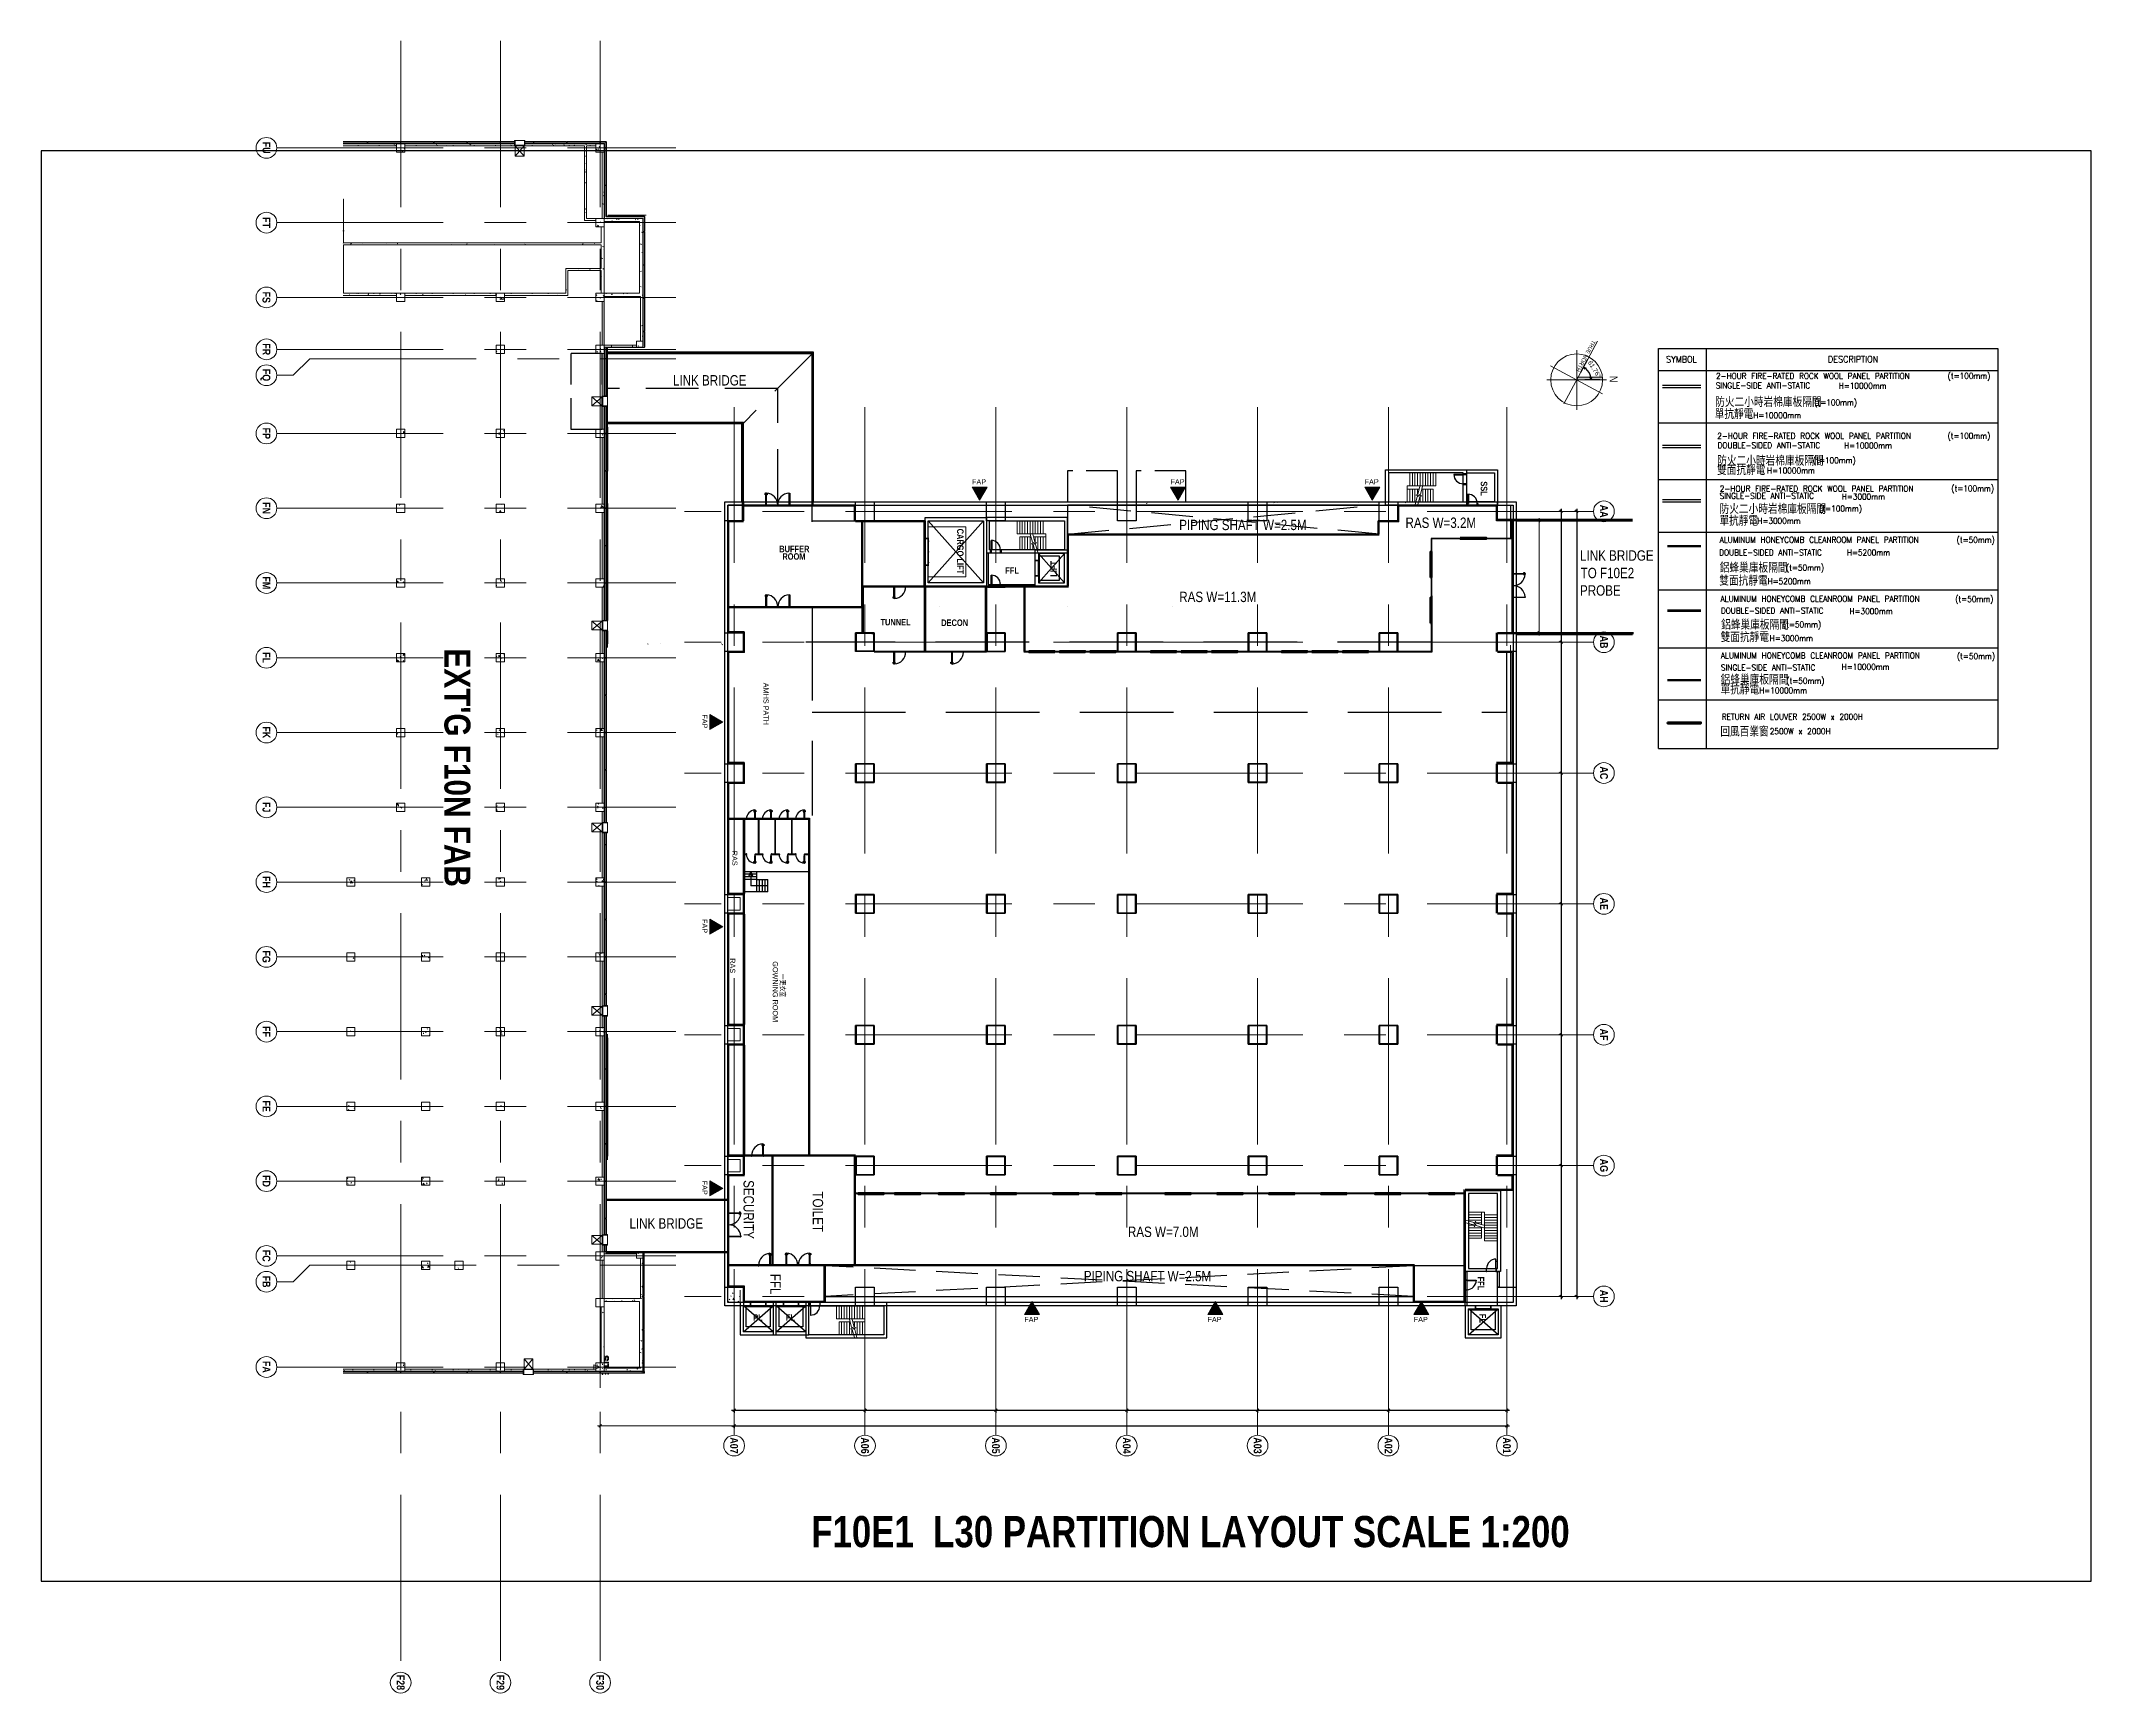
# Model space of a CAD drawing. Extents: x -15449 to 527173, y -170839 to 146543.
# Drawn here: x 171314 to 368682, y -170839 to -11757 of the extents above; entities that cross this region are included whole.
import ezdxf
from ezdxf.enums import TextEntityAlignment as Align

# ---------------------------------------------------------------- set-up
doc = ezdxf.new("R2010")
doc.units = 0
doc.header["$LTSCALE"] = 8
for name, pattern in [('Access Line', [382.3, 250, -132.3]), ('Centre', [7937.5, 1587.5, -1190.625, 3968.75, -1190.625]), ('Dash', [1587.5, 793.75, -793.75]), ('IDA - Grid Line', [3500, 2000, -500, 500, -500]), ('IDA - Hidden 065', [537.5, 375, -162.5]), ('IDA - Hidden 2-1', [750, 500, -250]), ('IMPORT-DASHED2 _3_', [952.5, 635, -317.5]), ('Overhead', [992.1875, 595.3125, -396.875])]:
    doc.linetypes.add(name, pattern=pattern)
doc.layers.get('0').update_dxf_attribs({"color": 1, "linetype": 'CONTINUOUS'})
doc.layers.get('Defpoints').update_dxf_attribs({"linetype": 'CONTINUOUS'})
for name, color, linetype in [('0-T100单抗岩棉库板H10000', 21, 'CONTINUOUS'), ('0-T100非抗岩棉库板H10000', 1, 'CONTINUOUS'), ('0-T50单抗岩棉库板H10000', 141, 'CONTINUOUS'), ('0-T50单抗铝蜂巢库板H3000', 161, 'CONTINUOUS'), ('0-T50单抗铝蜂巢库板H5000', 3, 'CONTINUOUS'), ('0-T50双抗铝蜂巢库板H5000', 2, 'CONTINUOUS'), ('00-MEP Layout', 7, 'CONTINUOUS'), ('000_CTCI_CSA', 7, 'CONTINUOUS'), ('1', 1, 'CONTINUOUS'), ('188K-SM-03-F10-ARCH-PA-Y2257103$0$K-TXT', 7, 'CONTINUOUS'), ('CTCI', 4, 'CONTINUOUS'), ('防火一小时岩棉库板隔间（双抗）H10000', 170, 'CONTINUOUS')]:
    doc.layers.add(name, color=color, linetype=linetype)
for name, color, linetype, lineweight in [('000-EQ LOAD MARKUP', 4, 'CONTINUOUS', 100), ('A-_--------_A', 7, 'CONTINUOUS', 9), ('A-_ANOTGRID_E', 7, 'CONTINUOUS', 9), ('A-_ANOTTEXT_A', 7, 'CONTINUOUS', 9), ('A-_CLAD----_E', 7, 'CONTINUOUS', 9), ('A-_CLAD----_E1', 7, 'CONTINUOUS', 9), ('A-_DOOR----_E', 7, 'CONTINUOUS', 9), ('A-_FLOR----_E', 7, 'CONTINUOUS', 9), ('A-_ROOMNAME_A', 7, 'CONTINUOUS', 9), ('A-_STRC----_E', 7, 'CONTINUOUS', 9), ('A-_WALL----_E', 7, 'CONTINUOUS', 9), ('A-_WALL----_H', 7, 'CONTINUOUS', 9), ('A-_WIND----_E', 7, 'CONTINUOUS', 9), ('A-ANOT----_D', 7, 'CONTINUOUS', 9), ('A-COLN----_E', 7, 'CONTINUOUS', 9), ('A-COLN----_E1', 7, 'CONTINUOUS', 9)]:
    doc.layers.add(name, color=color, linetype=linetype, lineweight=lineweight)
doc.layers.add('A-_--------_E-', color=7, linetype='CONTINUOUS', lineweight=9, true_color=0x00a600)
doc.styles.add('188K-SM-03-F10-ARCH-PA-Y2257103$0$Standard', font='txt.shx', dxfattribs={"bigfont": 'chineset.shx'})
doc.styles.add('Arial', font='arial.ttf', dxfattribs={"width": 0.8, "height": 0.25})
doc.styles.add('Arial Narrow', font='ARIALN.TTF', dxfattribs={"height": 0.2})
doc.styles.add('Arial Narrow_1', font='ARIALN.TTF', dxfattribs={"height": 0.18})
doc.styles.add('Arial Narrow_2', font='ARIALN.TTF', dxfattribs={"width": 0.8, "height": 0.22})
doc.styles.add('Arial Narrow_B', font='ARIALNB.TTF', dxfattribs={"height": 750})
doc.styles.add('Arial Narrow_B_1', font='ARIALNB.TTF', dxfattribs={"height": 625})
doc.styles.add('Arial_1', font='arial.ttf', dxfattribs={"width": 0.8, "height": 450})
doc.styles.add('Site Area', font='arial.ttf', dxfattribs={"width": 0.8})
doc.dimstyles.new('IDA_-_Arial_-_1_8mm_-_Black_-_Angular_2', dxfattribs={"dimscale": 304.8, "dimtxt": 459.11673, "dimasz": 0.82021, "dimexe": 1.968504, "dimexo": 1.230315, "dimgap": 1.230315, "dimtad": 1, "dimdec": 0, "dimzin": 0, "dimdsep": 46, "dimtxsty": 'Arial_1', "dimblk1": 'OPEN30', "dimblk2": 'OPEN30', "dimsah": 1, "dimcen": 0.09, "dimdle": 0.82021, "dimazin": 0, "dimtfac": 1, "dimtdec": 4, "dimtix": 1, "dimtmove": 0, "dimatfit": 3, "dimfxl": 1, "dimtvp": 1, "dimtolj": 1, "dimtzin": 0, "dimarcsym": 2})
doc.dimstyles.new('IDA_-_Arial_-_2_5mm_-_Black_-_Diagonal', dxfattribs={"dimscale": 304.8, "dimtxt": 639.644359, "dimasz": 0.82021, "dimexe": 0.82021, "dimexo": 0.82021, "dimgap": 0, "dimtad": 1, "dimdec": 0, "dimzin": 0, "dimdsep": 46, "dimtxsty": 'Arial Narrow_2', "dimblk1": 'OBLIQUE', "dimblk2": 'OBLIQUE', "dimsah": 1, "dimcen": 0.09, "dimdle": 0.82021, "dimazin": 0, "dimtfac": 1, "dimtdec": 4, "dimtix": 1, "dimtmove": 0, "dimatfit": 3, "dimfxl": 1, "dimtvp": 1, "dimtolj": 1, "dimtzin": 0, "dimarcsym": 2})
pattern_1 = [(270, (-100412.25, 810307.36), (508, -2032), [83.82, -1440.18, 83.82, -1440.18, -8128]), (270, (-100412.25, 810307.36), (508, -2032), [-3048, 83.82, -2964.18, 83.82, -1440.18, -3556]), (270, (-100412.25, 810307.36), (508, -2032), [-7620, 83.82, -932.18, 83.82, -2456.18]), (30, (-100158.25, 809545.36), (1505.76362, 1455.9409), [83.82, -1440.18, 83.82, -1440.18, -8128]), (30, (-100158.25, 809545.36), (1505.76362, 1455.9409), [-3048, 83.82, -2964.18, 83.82, -1440.18, -3556]), (30, (-100158.25, 809545.36), (1505.76362, 1455.9409), [-7620, 83.82, -932.18, 83.82, -2456.18]), (150, (-99142.25, 809291.36), (-2013.76362, 576.0591), [83.82, -1440.18, 83.82, -1440.18, -8128]), (150, (-99142.25, 809291.36), (-2013.76362, 576.0591), [-3048, 83.82, -2964.18, 83.82, -1440.18, -3556]), (150, (-99142.25, 809291.36), (-2013.76362, 576.0591), [-7620, 83.82, -932.18, 83.82, -2456.18])]

msp = doc.modelspace()

# ---------------------------------------------------------------- texts
at = {"color": 252, "style": 'Site Area', "width": 0.8}
for s, p in [('LINK BRIDGE', (232159.2073, -44932.2653)), ('PIPING SHAFT W=2.5M', (280898, -58859)), ('LINK BRIDGE', (319491.5095, -61801.8269)), ('TO F10E2', (319547.1712, -63486.2289)), ('PROBE', (319487.1439, -65170.6309)), ('LINK BRIDGE', (227971, -126123.2089)), ('PIPING SHAFT W=2.5M', (271714.7185, -131192.2212))]:
    msp.add_text(s, height=1000, dxfattribs=at).set_placement(p)
at = {"color": 252, "style": 'Arial Narrow_B_1'}
for s, rotation, p in [('LIFT', 90, (269126.6843, -63344.1498)), ('FFL', 270, (309634.5592, -130747.1715)), ('FL', 270, (309805.7322, -134331.5836))]:
    msp.add_text(s, height=625, rotation=rotation, dxfattribs=at).set_placement(p)
at = {"color": 252, "style": 'Site Area', "width": 0.8}
for s, height, p in [('AMHS PATH', 500, (240870.1362, -73551.7599)), ('RAS', 500, (237651.3133, -100083.7379)), ('GOWNING ROOM ', 500, (241763.9243, -100381.5822)), ('一更衣室', 500, (242479.9243, -101588.5822)), ('SECURITY', 1000, (238950.7991, -121450.9714)), ('TOILET', 1000, (245612, -122538)), ('FFL', 1000, (241528.0115, -130477))]:
    msp.add_text(s, height=height, rotation=270, dxfattribs=at).set_placement(p)
at = {"color": 252, "style": 'Arial Narrow_B_1'}
for s, p in [('PL', (239882.3586, -134998.0387)), ('FL', (243031.506, -134998.0387))]:
    msp.add_text(s, height=625, dxfattribs=at).set_placement(p)
at = {"color": 252, "insert": (238360, -89738), "char_height": 500, "width": 1789.078533, "attachment_point": 1, "rotation": 270, "style": 'Site Area'}
msp.add_mtext('RAS', dxfattribs=at)
at = {"color": 8, "true_color": 0x808080, "insert": (245468, -153795.6344, 0), "char_height": 3000, "attachment_point": 1, "style": 'Site Area'}
msp.add_mtext_dynamic_manual_height_columns('{\\fArial|b1|i0|c0|p34;F10E1  L30 PARTITION LAYOUT SCALE 1:200 }', width=133992.306279, gutter_width=24254.764, heights=[0], dxfattribs=at)
at = {"layer": '188K-SM-03-F10-ARCH-PA-Y2257103$0$K-TXT', "style": '188K-SM-03-F10-ARCH-PA-Y2257103$0$Standard', "width": 0.9}
msp.add_text('SYMBOL', height=630.89968, rotation=359.999999947, dxfattribs=at).set_placement((329254.6672, -42411.489), align=Align.MIDDLE)
msp.add_text('DESCRIPTION ', height=630.899684, rotation=359.999999947, dxfattribs=at).set_placement((346030.1645, -42406.489), align=Align.MIDDLE_CENTER)
for s, height, p in [('SINGLE-SIDE ANTI-STATIC', 573.545167, (332558.5761, -44929.4548)), ('2-HOUR FIRE-RATED ROCK WOOL PANEL PARTITION', 573.545167, (332577.5761, -44014.693)), ('H=10000mm', 573.54517, (344399.0805, -44958.8605)), ('(t=100mm)', 573.54517, (354880.5761, -44011.2274)), ('單抗靜電', 900, (332447.5761, -47704)), ('防火二小時岩棉庫板隔間', 900, (332498.5761, -46543)), ('(t=100mm)', 573.54517, (342043.5761, -46558)), ('H=10000mm', 573.54517, (336173.5761, -47805)), ('2-HOUR FIRE-RATED ROCK WOOL PANEL PARTITION', 573.545167, (332696.5761, -49787.2274)), ('DOUBLE-SIDED ANTI-STATIC', 573.545167, (332729.5761, -50693.4548)), ('H=10000mm', 573.54517, (344918.5761, -50717.4548)), ('(t=100mm)', 573.54517, (354873.5761, -49773.2274)), ('雙面抗靜電', 900, (332681.4216, -53094.4817)), ('防火二小時岩棉庫板隔間', 900, (332697.4988, -52203)), ('H=10000mm', 573.54517, (337495.4988, -53118.8044)), ('(t=100mm)', 573.54517, (341915.4988, -52138.8044)), ('2-HOUR FIRE-RATED ROCK WOOL PANEL PARTITION', 573.545167, (332945.0805, -54865.5642)), ('(t=100mm)', 573.54517, (355240.5761, -54842.2274)), ('防火二小時岩棉庫板隔間', 900, (332923.707, -56845.5527)), ('SINGLE-SIDE ANTI-STATIC', 573.545167, (332926.5761, -55561.693)), ('(t=100mm)', 573.54517, (342514.5761, -56785.2274)), ('H=3000mm', 573.54517, (344690.5761, -55638.2274)), ('單抗靜電', 900, (332902.5761, -57979.2274)), ('H=3000mm', 573.54517, (336564.5819, -57963.7573)), ('ALUMINUM HONEYCOMB CLEANROOM PANEL PARTITION', 573.545167, (332931.0625, -59788.4568)), ('DOUBLE-SIDED ANTI-STATIC', 573.545167, (332884.5761, -61018.2274)), ('H=5200mm', 573.54517, (345181.5761, -61016.2274)), ('(t=50mm)', 573.54517, (355748.5761, -59797.2274)), ('鋁蜂巢庫板隔間', 900, (332938.5761, -62496.2274)), ('(t=50mm)', 573.54517, (339316.2208, -62474.9137)), ('雙面抗靜電', 900, (332898.5761, -63748.2274)), ('H=5200mm', 573.54517, (337545.5761, -63787.2274)), ('(t=50mm)', 573.54517, (355612.5761, -65493.2274)), ('ALUMINUM HONEYCOMB CLEANROOM PANEL PARTITION', 573.545167, (333019.5761, -65470.2274)), ('DOUBLE-SIDED ANTI-STATIC', 573.545167, (333046.5761, -66612.2274)), ('H=3000mm', 573.54517, (345431.5761, -66664.2274)), ('雙面抗靜電', 900, (333018, -69189)), ('鋁蜂巢庫板隔間', 900, (333073, -67987)), ('H=3000mm', 573.54517, (337751.725, -69273)), ('(t=50mm)', 573.54517, (339032, -67945)), ('ALUMINUM HONEYCOMB CLEANROOM PANEL PARTITION', 573.545167, (333044.0057, -70937.411)), ('(t=50mm)', 573.54517, (355776.5761, -70994.2274)), ('鋁蜂巢庫板隔間', 900, (333023.5761, -73275.2274)), ('SINGLE-SIDE ANTI-STATIC', 573.545167, (333055.5761, -72099.2274)), ('(t=50mm)', 573.54517, (339351.5761, -73365.2274)), ('H=10000mm', 573.54517, (344683.5761, -72022.2274)), ('單抗靜電', 900, (333011.1966, -74226.1951)), ('H=10000mm', 573.54517, (336737.5761, -74297.2274)), ('RETURN AIR LOUVER 2500W x 2000H', 573.545167, (333137.5761, -76826.2274)), ('回風百業窗 ', 900, (332992.375, -78280.253)), ('2500W x 2000H', 573.545167, (337758, -78226.2274))]:
    msp.add_text(s, height=height, rotation=359.999999947, dxfattribs=at).set_placement(p, align=Align.MIDDLE_LEFT)
at = {"layer": 'A-_--------_A', "color": 252, "style": 'Arial', "width": 0.8}
for p in [(260946.8564, -54459.2217), (280056.8564, -54459.2217), (298746.8564, -54459.2217), (265979.1008, -135120.2598), (283619.1008, -135120.2598), (303479.1008, -135120.2598)]:
    msp.add_text('FAP', height=500, dxfattribs=at).set_placement(p)
for p in [(234973.4287, -76605.0499), (234973.4287, -96305.0499), (234973.4287, -121505.0499)]:
    msp.add_text('FAP', height=500, rotation=270, dxfattribs=at).set_placement(p)
at = {"layer": 'A-_ANOTGRID_E', "color": 253, "true_color": 0xaaaaaa, "char_height": 750, "attachment_point": 1, "rotation": 270, "style": 'Arial Narrow_B'}
for s, insert, width in [('FU', (193391.3976, -21462.0137), 1402.953125), ('FT', (193391.3976, -28712.0137), 1282.7), ('FS', (193391.3976, -35887.0137), 1342.826562), ('FR', (193391.3976, -40862.0137), 1402.953125), ('FQ', (193391.3976, -43324.5137), 1463.079687), ('FP', (193391.3976, -48987.0137), 1342.826562), ('FN', (193391.3976, -56162.0137), 1402.953125), ('FM', (193391.3976, -63313.2637), 1523.20625), ('FL', (193391.3976, -70612.0137), 1282.7), ('FK', (193391.3976, -77762.0137), 1402.953125), ('FJ', (193391.3976, -85037.0137), 1222.573437), ('FH', (193391.3976, -92162.0137), 1402.953125), ('FG', (193391.3976, -99337.0137), 1463.079687), ('FF', (193391.3976, -106612.0137), 1282.7), ('FE', (193391.3976, -113787.0137), 1342.826562), ('FD', (193391.3976, -120962.0137), 1402.953125), ('FC', (193391.3976, -128162.0137), 1402.953125), ('FB', (193391.3976, -130649.5137), 1402.953125), ('FA', (193391.3976, -138862.0137), 1402.953125), ('F28', (206321.9874, -169080.1958), 1803.796875), ('F29', (215921.9874, -169080.1958), 1803.796875), ('F30', (225521.9874, -169080.1958), 1803.796875)]:
    msp.add_mtext(s, dxfattribs=dict(at, insert=insert, width=width))
at = {"layer": 'A-_ANOTGRID_E', "char_height": 750, "attachment_point": 1, "rotation": 270, "style": 'Arial Narrow_B'}
for s, insert, width in [('AA', (322168.7376, -56413.874), 1523.20625), ('AB', (322168.7376, -69013.874), 1523.20625), ('AC', (322168.7376, -81613.874), 1523.20625), ('AE', (322168.7376, -94237.624), 1463.079687), ('AF', (322168.7376, -106862.624), 1402.953125), ('AG', (322168.7376, -119388.874), 1583.332812), ('AH', (322168.7376, -132013.874), 1523.20625), ('A07', (238421.377, -146217.8261), 1924.05), ('A06', (251021.377, -146217.8087), 1924.05), ('A05', (263621.377, -146217.8087), 1924.05), ('A04', (276221.377, -146217.8087), 1924.05), ('A03', (288821.377, -146217.8087), 1924.05), ('A02', (301421.377, -146217.8087), 1924.05), ('A01', (312821.377, -146217.8087), 1924.05)]:
    msp.add_mtext(s, dxfattribs=dict(at, insert=insert, width=width))
at = {"layer": 'A-_ANOTTEXT_A', "style": 'Arial Narrow_B_1'}
msp.add_text("EXT'G F10N FAB", height=2500, rotation=270, dxfattribs=at).set_placement((210153.4574, -70257.4194))
at = {"layer": 'A-_ANOTTEXT_A', "insert": (321006.2319, -40701.3239), "char_height": 375, "width": 3447.25625, "attachment_point": 1, "rotation": 241.453500026, "style": 'Arial Narrow_1'}
msp.add_mtext('TRUE NORTH', dxfattribs=at)
at = {"layer": 'A-_ROOMNAME_A', "color": 252, "style": 'Arial Narrow_B_1'}
for s, p in [('SSL', (309931.759, -54159)), ('CARGO LIFT', (259510.0177, -58721.3781))]:
    msp.add_text(s, height=625, rotation=270, dxfattribs=at).set_placement(p)
for s, p in [('BUFFER', (242392, -60986.9666, 0)), ('ROOM', (242690, -61709, 0)), ('FFL', (264149.8842, -63065.202)), ('TUNNEL', (252134.7425, -68028, 0)), ('DECON', (257984.1144, -68087.8245, 0))]:
    msp.add_text(s, height=625, dxfattribs=at).set_placement(p)
at = {"layer": 'A-ANOT----_D', "color": 252, "insert": (314238.1131, -64409.8029), "char_height": 0.22, "width": 2375.821903, "attachment_point": 5, "style": 'Arial Narrow_2'}
msp.add_mtext('\\A1;10800', dxfattribs=at)
at = {"layer": 'A-ANOT----_D', "insert": (238855.2772, -125913.5105), "char_height": 0.22, "attachment_point": 5, "style": 'Arial Narrow_2'}
msp.add_mtext('\\A1;5000', dxfattribs=at)
at = {"layer": 'A-ANOT----_D', "insert": (231593.8697, -145100.4951), "char_height": 0.22, "width": 2375.821903, "attachment_point": 5, "style": 'Arial Narrow_2'}
msp.add_mtext('\\A1;12900', dxfattribs=at)
at = {"layer": 'CTCI', "color": 252, "style": 'Site Area', "width": 0.8}
for s, p in [('RAS W=3.2M', (302682.5779, -58645.8952)), ('RAS W=11.3M', (280902, -65787, 0)), ('RAS W=7.0M', (275961.8205, -126928.5509))]:
    msp.add_text(s, height=1000, dxfattribs=at).set_placement(p)

# ---------------------------------------------------------------- blocks, each defined once
blk = doc.blocks.new('_Open30')
at = {"color": 0, "linetype": 'ByBlock', "lineweight": -2}
for p, q in [((-1, 0.27), (0, 0)), ((0, 0), (-1, -0.27)), ((0, 0), (-1, 0))]:
    blk.add_line(p, q, dxfattribs=at)
blk = doc.blocks.new('*D245')
at = {"layer": 'A-ANOT----_D', "color": 0, "lineweight": -2, "transparency": 16777216}
for p, q in [((320214, -42437), (319540, -43693)), ((321382, -44391), (319957, -44391))]:
    blk.add_line(p, q, dxfattribs=at)
blk.add_arc((319165, -44391), 1392, 10.30135, 51.45865, dxfattribs=at)
at = {"layer": 'Defpoints', "color": 0, "transparency": 16777216}
for p in [(320392, -42107), (319165, -44391), (320468, -43901), (321757, -44391)]:
    blk.add_point(p, dxfattribs=at)
at = {"layer": 'A-ANOT----_D', "color": 0, "lineweight": -2, "transparency": 16777216, "xscale": 250, "yscale": 250, "zscale": 250}
for p, rotation in [((319824, -43164), 146.6093274653376), ((320557, -44391), 275.1506725346595)]:
    blk.add_blockref('_Open30', p, dxfattribs=dict(at, rotation=rotation))
at = {"layer": 'A-ANOT----_D', "color": 0, "transparency": 16777216, "insert": (320879, -43366), "char_height": 450, "width": 1720.63, "attachment_point": 5, "rotation": 300.88, "style": 'Arial_1'}
blk.add_mtext('\\A1;61.76°', dxfattribs=at)
blk = doc.blocks.new('IDA - North Point _ Scale Bar - North Point Only-9867521-PH1 LEVEL 3 - PROBE')
at = {"layer": 'A-_--------_A'}
h = blk.add_hatch(color=256, dxfattribs=at)
edge = h.paths.add_edge_path()
edge.add_line((-0.47, 0.88), (8.29, 5.59))
edge.add_arc((0, 0), 10, 28.24, 33.97917, ccw=False)
edge.add_line((8.81, 4.73), (0, 0))
edge.add_line((0, 0), (-0.47, 0.88))
for p, q in [((-5.44, 10.13), (5.44, -10.13)), ((10.13, 5.44), (-10.13, -5.44)), ((8.29, 5.59), (-0.47, 0.88)), ((-0.47, 0.88), (0, 0)), ((0, 0), (8.81, 4.73))]:
    blk.add_line(p, q, dxfattribs=at)
blk.add_circle((0, 0), 10, dxfattribs=at)
blk.add_arc((0, 0), 10, 28.24, 33.97917, dxfattribs=at)
at = {"layer": 'A-_--------_A', "insert": (13.15, 8.81), "char_height": 3, "width": 3.0464, "attachment_point": 1, "rotation": 298.24, "style": 'Arial Narrow'}
blk.add_mtext('N', dxfattribs=at)
blk = doc.blocks.new('IDA - Rectangle Column - 800W X 800D-9805045-PH1 LEVEL 3 - PROBE')
at = {"layer": 'A-COLN----_E1', "true_color": 0xaaaaaa}
h = blk.add_hatch(dxfattribs=at)
h.set_pattern_fill('FP_2', color=253, style=0, pattern_type=2)
h.set_pattern_definition([(320, (-306356.1, 949757.2), (-159.3907, -1821.8403), [190.5, -2095.5]), (265, (-306356.1, 949757.2), (1910.5674, 352.428), [152.4, -1676.4]), (10.451, (-306369.4, 949605.4), (1751.166, -1469.4262), [161.9, -1780.901]), (316.184, (-305848.1, 949757.2), (-420.428, -2710.791), [285.75, -3143.25]), (6.636, (-305883.2, 949531.3), (2474.276, -2374.0256), [242.85, -2671.351]), (261.184, (-305848, 949757.2), (2474.2525, -2374.05), [228.6, -2514.6]), (291, (-305975.1, 949503.2), (-1022.6516, -1516.1442), [190.5, -2095.5]), (236, (-305975.1, 949503.2), (1841.8805, -618.021), [152.4, -1676.4]), (341.451, (-306060.3, 949376.8), (819.2124, -2134.1713), [161.9, -1780.901]), (307.5, (-306356.1, 949757.2), (845.5504, -30.88603), [83.82, -1572.26, 83.82, -3300.73]), (307.5, (-306356.1, 949757.2), (845.5504, -30.88603), [-1739.9, -1617.98, 83.82, -1598.93]), (277.5, (-306356.1, 949757.2), (1001.80575, -668.1966), [83.82, -886.46, 83.82, -2175.51]), (277.5, (-306356.1, 949757.2), (1001.80575, -668.1966), [-1054.1, -1534.16, 83.82, -557.53]), (237.5, (-306356.1, 950323.6), (-57.2896, -1355.90933), [83.82, -551.18, 83.82, -4526.28]), (237.5, (-306356.1, 950323.6), (-57.2896, -1355.90933), [-718.82, -1897.38, 83.82, -2545.08]), (227.5, (-306356.1, 950577.6), (254.2664, -1481.2932), [83.82, -741.68, 83.82, -3098.8]), (227.5, (-306356.1, 950577.6), (254.2664, -1481.2932), [-909.32, -1231.9, 83.82, -1783.08])])
h.paths.add_polyline_path([(-400, -400), (400, -400), (400, 400), (-400, 400)])
at = {"layer": 'A-COLN----_E', "color": 253, "true_color": 0xaaaaaa}
for p, q in [((400, 400), (-400, 400)), ((-400, 400), (-400, -400)), ((400, -400), (400, 400)), ((-400, -400), (400, -400))]:
    blk.add_line(p, q, dxfattribs=at)
blk = doc.blocks.new('IDA - Rectangle Column - 800W X 800D-V1-PH1 LEVEL 3 - PROBE')
at = {"layer": 'A-COLN----_E1', "true_color": 0xaaaaaa}
h = blk.add_hatch(dxfattribs=at)
h.set_pattern_fill('FP_3', color=253, style=0, pattern_type=2)
h.set_pattern_definition([(320, (-315956.1, 949757.2), (-159.3907, -1821.8403), [190.5, -2095.5]), (265, (-315956.1, 949757.2), (1910.5674, 352.428), [152.4, -1676.4]), (10.451, (-315969.4, 949605.4), (1751.166, -1469.4262), [161.9, -1780.901]), (316.184, (-315448.1, 949757.2), (-420.428, -2710.791), [285.75, -3143.25]), (6.636, (-315483.2, 949531.3), (2474.276, -2374.0256), [242.85, -2671.351]), (261.184, (-315448, 949757.2), (2474.2525, -2374.05), [228.6, -2514.6]), (291, (-315575.1, 949503.2), (-1022.6516, -1516.1442), [190.5, -2095.5]), (236, (-315575.1, 949503.2), (1841.8805, -618.021), [152.4, -1676.4]), (341.451, (-315660.3, 949376.8), (819.2124, -2134.1713), [161.9, -1780.901]), (307.5, (-315956.1, 949757.2), (845.5504, -30.88603), [83.82, -1572.26, 83.82, -3300.73]), (307.5, (-315956.1, 949757.2), (845.5504, -30.88603), [-1739.9, -1617.98, 83.82, -1598.93]), (277.5, (-315956.1, 949757.2), (1001.80575, -668.1966), [83.82, -886.46, 83.82, -2175.51]), (277.5, (-315956.1, 949757.2), (1001.80575, -668.1966), [-1054.1, -1534.16, 83.82, -557.53]), (237.5, (-315956.1, 950323.6), (-57.2896, -1355.90933), [83.82, -551.18, 83.82, -4526.28]), (237.5, (-315956.1, 950323.6), (-57.2896, -1355.90933), [-718.82, -1897.38, 83.82, -2545.08]), (227.5, (-315956.1, 950577.6), (254.2664, -1481.2932), [83.82, -741.68, 83.82, -3098.8]), (227.5, (-315956.1, 950577.6), (254.2664, -1481.2932), [-909.32, -1231.9, 83.82, -1783.08])])
h.paths.add_polyline_path([(-400, -400), (400, -400), (400, 400), (-400, 400)])
at = {"layer": 'A-COLN----_E', "color": 253, "true_color": 0xaaaaaa}
for p, q in [((400, 400), (-400, 400)), ((-400, 400), (-400, -400)), ((400, -400), (400, 400)), ((-400, -400), (400, -400))]:
    blk.add_line(p, q, dxfattribs=at)
blk = doc.blocks.new('IDA - Rectangle Column - 800W X 800D-V2-PH1 LEVEL 3 - PROBE')
at = {"layer": 'A-COLN----_E1', "true_color": 0xaaaaaa}
h = blk.add_hatch(dxfattribs=at)
h.set_pattern_fill('FP_4', color=253, style=0, pattern_type=2)
h.set_pattern_definition([(320, (-325556.1, 949757.2), (-159.3907, -1821.8403), [190.5, -2095.5]), (265, (-325556.1, 949757.2), (1910.5674, 352.428), [152.4, -1676.4]), (10.451, (-325569.4, 949605.4), (1751.166, -1469.4262), [161.9, -1780.901]), (316.184, (-325048.1, 949757.2), (-420.428, -2710.791), [285.75, -3143.25]), (6.636, (-325083.2, 949531.3), (2474.276, -2374.0256), [242.85, -2671.351]), (261.184, (-325048, 949757.2), (2474.2525, -2374.05), [228.6, -2514.6]), (291, (-325175.1, 949503.2), (-1022.6516, -1516.1442), [190.5, -2095.5]), (236, (-325175.1, 949503.2), (1841.8805, -618.021), [152.4, -1676.4]), (341.451, (-325260.3, 949376.8), (819.2124, -2134.1713), [161.9, -1780.901]), (307.5, (-325556.1, 949757.2), (845.5504, -30.88603), [83.82, -1572.26, 83.82, -3300.73]), (307.5, (-325556.1, 949757.2), (845.5504, -30.88603), [-1739.9, -1617.98, 83.82, -1598.93]), (277.5, (-325556.1, 949757.2), (1001.80575, -668.1966), [83.82, -886.46, 83.82, -2175.51]), (277.5, (-325556.1, 949757.2), (1001.80575, -668.1966), [-1054.1, -1534.16, 83.82, -557.53]), (237.5, (-325556.1, 950323.6), (-57.2896, -1355.90933), [83.82, -551.18, 83.82, -4526.28]), (237.5, (-325556.1, 950323.6), (-57.2896, -1355.90933), [-718.82, -1897.38, 83.82, -2545.08]), (227.5, (-325556.1, 950577.6), (254.2664, -1481.2932), [83.82, -741.68, 83.82, -3098.8]), (227.5, (-325556.1, 950577.6), (254.2664, -1481.2932), [-909.32, -1231.9, 83.82, -1783.08])])
h.paths.add_polyline_path([(-400, -400), (400, -400), (400, 400), (-400, 400)])
at = {"layer": 'A-COLN----_E', "color": 253, "true_color": 0xaaaaaa}
for p, q in [((400, 400), (-400, 400)), ((-400, 400), (-400, -400)), ((400, -400), (400, 400)), ((-400, -400), (400, -400))]:
    blk.add_line(p, q, dxfattribs=at)
blk = doc.blocks.new('IDA - Rectangle Column - 800W X 800D-V3-PH1 LEVEL 3 - PROBE')
at = {"layer": 'A-COLN----_E1', "true_color": 0xaaaaaa}
h = blk.add_hatch(dxfattribs=at)
h.set_pattern_fill('FP_5', color=253, style=0, pattern_type=2)
h.set_pattern_definition([(320, (-325556.1, 943557.2), (-159.3907, -1821.8403), [190.5, -2095.5]), (265, (-325556.1, 943557.2), (1910.5674, 352.428), [152.4, -1676.4]), (10.451, (-325569.4, 943405.4), (1751.166, -1469.4262), [161.9, -1780.901]), (316.184, (-325048.1, 943557.2), (-420.428, -2710.791), [285.75, -3143.25]), (6.636, (-325083.2, 943331.3), (2474.276, -2374.0256), [242.85, -2671.351]), (261.184, (-325048, 943557.2), (2474.2525, -2374.05), [228.6, -2514.6]), (291, (-325175.1, 943303.2), (-1022.6516, -1516.1442), [190.5, -2095.5]), (236, (-325175.1, 943303.2), (1841.8805, -618.021), [152.4, -1676.4]), (341.451, (-325260.3, 943176.8), (819.2124, -2134.1713), [161.9, -1780.901]), (307.5, (-325556.1, 943557.2), (845.5504, -30.88603), [83.82, -1572.26, 83.82, -3300.73]), (307.5, (-325556.1, 943557.2), (845.5504, -30.88603), [-1739.9, -1617.98, 83.82, -1598.93]), (277.5, (-325556.1, 943557.2), (1001.80575, -668.1966), [83.82, -886.46, 83.82, -2175.51]), (277.5, (-325556.1, 943557.2), (1001.80575, -668.1966), [-1054.1, -1534.16, 83.82, -557.53]), (237.5, (-325556.1, 944123.6), (-57.2896, -1355.90933), [83.82, -551.18, 83.82, -4526.28]), (237.5, (-325556.1, 944123.6), (-57.2896, -1355.90933), [-718.82, -1897.38, 83.82, -2545.08]), (227.5, (-325556.1, 944377.6), (254.2664, -1481.2932), [83.82, -741.68, 83.82, -3098.8]), (227.5, (-325556.1, 944377.6), (254.2664, -1481.2932), [-909.32, -1231.9, 83.82, -1783.08])])
h.paths.add_polyline_path([(-400, -400), (400, -400), (400, 400), (-400, 400)])
at = {"layer": 'A-COLN----_E', "color": 253, "true_color": 0xaaaaaa}
for p, q in [((400, 400), (-400, 400)), ((-400, 400), (-400, -400)), ((400, -400), (400, 400)), ((-400, -400), (400, -400))]:
    blk.add_line(p, q, dxfattribs=at)
blk = doc.blocks.new('IDA - Rectangle Column - 800W X 800D-V4-PH1 LEVEL 3 - PROBE')
at = {"layer": 'A-COLN----_E1', "true_color": 0xaaaaaa}
h = blk.add_hatch(dxfattribs=at)
h.set_pattern_fill('FP_6', color=253, style=0, pattern_type=2)
h.set_pattern_definition([(320, (-325556.1, 939057.2), (-159.3907, -1821.8403), [190.5, -2095.5]), (265, (-325556.1, 939057.2), (1910.5674, 352.428), [152.4, -1676.4]), (10.451, (-325569.4, 938905.4), (1751.166, -1469.4262), [161.9, -1780.901]), (316.184, (-325048.1, 939057.2), (-420.428, -2710.791), [285.75, -3143.25]), (6.636, (-325083.2, 938831.3), (2474.276, -2374.0256), [242.85, -2671.351]), (261.184, (-325048, 939057.2), (2474.2525, -2374.05), [228.6, -2514.6]), (291, (-325175.1, 938803.2), (-1022.6516, -1516.1442), [190.5, -2095.5]), (236, (-325175.1, 938803.2), (1841.8805, -618.021), [152.4, -1676.4]), (341.451, (-325260.3, 938676.8), (819.2124, -2134.1713), [161.9, -1780.901]), (307.5, (-325556.1, 939057.2), (845.5504, -30.88603), [83.82, -1572.26, 83.82, -3300.73]), (307.5, (-325556.1, 939057.2), (845.5504, -30.88603), [-1739.9, -1617.98, 83.82, -1598.93]), (277.5, (-325556.1, 939057.2), (1001.80575, -668.1966), [83.82, -886.46, 83.82, -2175.51]), (277.5, (-325556.1, 939057.2), (1001.80575, -668.1966), [-1054.1, -1534.16, 83.82, -557.53]), (237.5, (-325556.1, 939623.6), (-57.2896, -1355.90933), [83.82, -551.18, 83.82, -4526.28]), (237.5, (-325556.1, 939623.6), (-57.2896, -1355.90933), [-718.82, -1897.38, 83.82, -2545.08]), (227.5, (-325556.1, 939877.6), (254.2664, -1481.2932), [83.82, -741.68, 83.82, -3098.8]), (227.5, (-325556.1, 939877.6), (254.2664, -1481.2932), [-909.32, -1231.9, 83.82, -1783.08])])
h.paths.add_polyline_path([(-400, -400), (400, -400), (400, 400), (-400, 400)])
at = {"layer": 'A-COLN----_E', "color": 253, "true_color": 0xaaaaaa}
for p, q in [((400, 400), (-400, 400)), ((-400, 400), (-400, -400)), ((400, -400), (400, 400)), ((-400, -400), (400, -400))]:
    blk.add_line(p, q, dxfattribs=at)
blk = doc.blocks.new('IDA - Rectangle Column - 800W X 800D-V5-PH1 LEVEL 3 - PROBE')
at = {"layer": 'A-COLN----_E1', "true_color": 0xaaaaaa}
h = blk.add_hatch(dxfattribs=at)
h.set_pattern_fill('FP_7', color=253, style=0, pattern_type=2)
h.set_pattern_definition([(320, (-325556.1, 931857.2), (-159.3907, -1821.8403), [190.5, -2095.5]), (265, (-325556.1, 931857.2), (1910.5674, 352.428), [152.4, -1676.4]), (10.451, (-325569.4, 931705.4), (1751.166, -1469.4262), [161.9, -1780.901]), (316.184, (-325048.1, 931857.2), (-420.428, -2710.791), [285.75, -3143.25]), (6.636, (-325083.2, 931631.3), (2474.276, -2374.0256), [242.85, -2671.351]), (261.184, (-325048, 931857.2), (2474.2525, -2374.05), [228.6, -2514.6]), (291, (-325175.1, 931603.2), (-1022.6516, -1516.1442), [190.5, -2095.5]), (236, (-325175.1, 931603.2), (1841.8805, -618.021), [152.4, -1676.4]), (341.451, (-325260.3, 931476.8), (819.2124, -2134.1713), [161.9, -1780.901]), (307.5, (-325556.1, 931857.2), (845.5504, -30.88603), [83.82, -1572.26, 83.82, -3300.73]), (307.5, (-325556.1, 931857.2), (845.5504, -30.88603), [-1739.9, -1617.98, 83.82, -1598.93]), (277.5, (-325556.1, 931857.2), (1001.80575, -668.1966), [83.82, -886.46, 83.82, -2175.51]), (277.5, (-325556.1, 931857.2), (1001.80575, -668.1966), [-1054.1, -1534.16, 83.82, -557.53]), (237.5, (-325556.1, 932423.6), (-57.2896, -1355.90933), [83.82, -551.18, 83.82, -4526.28]), (237.5, (-325556.1, 932423.6), (-57.2896, -1355.90933), [-718.82, -1897.38, 83.82, -2545.08]), (227.5, (-325556.1, 932677.6), (254.2664, -1481.2932), [83.82, -741.68, 83.82, -3098.8]), (227.5, (-325556.1, 932677.6), (254.2664, -1481.2932), [-909.32, -1231.9, 83.82, -1783.08])])
h.paths.add_polyline_path([(-400, -400), (400, -400), (400, 400), (-400, 400)])
at = {"layer": 'A-COLN----_E', "color": 253, "true_color": 0xaaaaaa}
for p, q in [((400, 400), (-400, 400)), ((-400, 400), (-400, -400)), ((400, -400), (400, 400)), ((-400, -400), (400, -400))]:
    blk.add_line(p, q, dxfattribs=at)
blk = doc.blocks.new('IDA - Rectangle Column - 800W X 800D-V6-PH1 LEVEL 3 - PROBE')
at = {"layer": 'A-COLN----_E1', "true_color": 0xaaaaaa}
h = blk.add_hatch(dxfattribs=at)
h.set_pattern_fill('FP_8', color=253, style=0, pattern_type=2)
h.set_pattern_definition([(320, (-325556.1, 924657.2), (-159.3907, -1821.8403), [190.5, -2095.5]), (265, (-325556.1, 924657.2), (1910.5674, 352.428), [152.4, -1676.4]), (10.451, (-325569.4, 924505.4), (1751.166, -1469.4262), [161.9, -1780.901]), (316.184, (-325048.1, 924657.2), (-420.428, -2710.791), [285.75, -3143.25]), (6.636, (-325083.2, 924431.3), (2474.276, -2374.0256), [242.85, -2671.351]), (261.184, (-325048, 924657.2), (2474.2525, -2374.05), [228.6, -2514.6]), (291, (-325175.1, 924403.2), (-1022.6516, -1516.1442), [190.5, -2095.5]), (236, (-325175.1, 924403.2), (1841.8805, -618.021), [152.4, -1676.4]), (341.451, (-325260.3, 924276.8), (819.2124, -2134.1713), [161.9, -1780.901]), (307.5, (-325556.1, 924657.2), (845.5504, -30.88603), [83.82, -1572.26, 83.82, -3300.73]), (307.5, (-325556.1, 924657.2), (845.5504, -30.88603), [-1739.9, -1617.98, 83.82, -1598.93]), (277.5, (-325556.1, 924657.2), (1001.80575, -668.1966), [83.82, -886.46, 83.82, -2175.51]), (277.5, (-325556.1, 924657.2), (1001.80575, -668.1966), [-1054.1, -1534.16, 83.82, -557.53]), (237.5, (-325556.1, 925223.6), (-57.2896, -1355.90933), [83.82, -551.18, 83.82, -4526.28]), (237.5, (-325556.1, 925223.6), (-57.2896, -1355.90933), [-718.82, -1897.38, 83.82, -2545.08]), (227.5, (-325556.1, 925477.6), (254.2664, -1481.2932), [83.82, -741.68, 83.82, -3098.8]), (227.5, (-325556.1, 925477.6), (254.2664, -1481.2932), [-909.32, -1231.9, 83.82, -1783.08])])
h.paths.add_polyline_path([(-400, -400), (400, -400), (400, 400), (-400, 400)])
at = {"layer": 'A-COLN----_E', "color": 253, "true_color": 0xaaaaaa}
for p, q in [((400, 400), (-400, 400)), ((-400, 400), (-400, -400)), ((400, -400), (400, 400)), ((-400, -400), (400, -400))]:
    blk.add_line(p, q, dxfattribs=at)
blk = doc.blocks.new('IDA - Rectangle Column - 800W X 800D-V7-PH1 LEVEL 3 - PROBE')
at = {"layer": 'A-COLN----_E1', "true_color": 0xaaaaaa}
h = blk.add_hatch(dxfattribs=at)
h.set_pattern_fill('FP_9', color=253, style=0, pattern_type=2)
h.set_pattern_definition([(320, (-325556.1, 917457.2), (-159.3907, -1821.8403), [190.5, -2095.5]), (265, (-325556.1, 917457.2), (1910.5674, 352.428), [152.4, -1676.4]), (10.451, (-325569.4, 917305.4), (1751.166, -1469.4262), [161.9, -1780.901]), (316.184, (-325048.1, 917457.2), (-420.428, -2710.791), [285.75, -3143.25]), (6.636, (-325083.2, 917231.3), (2474.276, -2374.0256), [242.85, -2671.351]), (261.184, (-325048, 917457.2), (2474.2525, -2374.05), [228.6, -2514.6]), (291, (-325175.1, 917203.2), (-1022.6516, -1516.1442), [190.5, -2095.5]), (236, (-325175.1, 917203.2), (1841.8805, -618.021), [152.4, -1676.4]), (341.451, (-325260.3, 917076.8), (819.2124, -2134.1713), [161.9, -1780.901]), (307.5, (-325556.1, 917457.2), (845.5504, -30.88603), [83.82, -1572.26, 83.82, -3300.73]), (307.5, (-325556.1, 917457.2), (845.5504, -30.88603), [-1739.9, -1617.98, 83.82, -1598.93]), (277.5, (-325556.1, 917457.2), (1001.80575, -668.1966), [83.82, -886.46, 83.82, -2175.51]), (277.5, (-325556.1, 917457.2), (1001.80575, -668.1966), [-1054.1, -1534.16, 83.82, -557.53]), (237.5, (-325556.1, 918023.6), (-57.2896, -1355.90933), [83.82, -551.18, 83.82, -4526.28]), (237.5, (-325556.1, 918023.6), (-57.2896, -1355.90933), [-718.82, -1897.38, 83.82, -2545.08]), (227.5, (-325556.1, 918277.6), (254.2664, -1481.2932), [83.82, -741.68, 83.82, -3098.8]), (227.5, (-325556.1, 918277.6), (254.2664, -1481.2932), [-909.32, -1231.9, 83.82, -1783.08])])
h.paths.add_polyline_path([(-400, -400), (400, -400), (400, 400), (-400, 400)])
at = {"layer": 'A-COLN----_E', "color": 253, "true_color": 0xaaaaaa}
for p, q in [((400, 400), (-400, 400)), ((-400, 400), (-400, -400)), ((400, -400), (400, 400)), ((-400, -400), (400, -400))]:
    blk.add_line(p, q, dxfattribs=at)
blk = doc.blocks.new('IDA - Rectangle Column - 800W X 800D-V8-PH1 LEVEL 3 - PROBE')
at = {"layer": 'A-COLN----_E1', "true_color": 0xaaaaaa}
h = blk.add_hatch(dxfattribs=at)
h.set_pattern_fill('FP_10', color=253, style=0, pattern_type=2)
h.set_pattern_definition([(320, (-325556.1, 910257.2), (-159.3907, -1821.8403), [190.5, -2095.5]), (265, (-325556.1, 910257.2), (1910.5674, 352.428), [152.4, -1676.4]), (10.451, (-325569.4, 910105.4), (1751.166, -1469.4262), [161.9, -1780.901]), (316.184, (-325048.1, 910257.2), (-420.428, -2710.791), [285.75, -3143.25]), (6.636, (-325083.2, 910031.3), (2474.276, -2374.0256), [242.85, -2671.351]), (261.184, (-325048, 910257.2), (2474.2525, -2374.05), [228.6, -2514.6]), (291, (-325175.1, 910003.2), (-1022.6516, -1516.1442), [190.5, -2095.5]), (236, (-325175.1, 910003.2), (1841.8805, -618.021), [152.4, -1676.4]), (341.451, (-325260.3, 909876.8), (819.2124, -2134.1713), [161.9, -1780.901]), (307.5, (-325556.1, 910257.2), (845.5504, -30.88603), [83.82, -1572.26, 83.82, -3300.73]), (307.5, (-325556.1, 910257.2), (845.5504, -30.88603), [-1739.9, -1617.98, 83.82, -1598.93]), (277.5, (-325556.1, 910257.2), (1001.80575, -668.1966), [83.82, -886.46, 83.82, -2175.51]), (277.5, (-325556.1, 910257.2), (1001.80575, -668.1966), [-1054.1, -1534.16, 83.82, -557.53]), (237.5, (-325556.1, 910823.6), (-57.2896, -1355.90933), [83.82, -551.18, 83.82, -4526.28]), (237.5, (-325556.1, 910823.6), (-57.2896, -1355.90933), [-718.82, -1897.38, 83.82, -2545.08]), (227.5, (-325556.1, 911077.6), (254.2664, -1481.2932), [83.82, -741.68, 83.82, -3098.8]), (227.5, (-325556.1, 911077.6), (254.2664, -1481.2932), [-909.32, -1231.9, 83.82, -1783.08])])
h.paths.add_polyline_path([(-400, -400), (400, -400), (400, 400), (-400, 400)])
at = {"layer": 'A-COLN----_E', "color": 253, "true_color": 0xaaaaaa}
for p, q in [((400, 400), (-400, 400)), ((-400, 400), (-400, -400)), ((400, -400), (400, 400)), ((-400, -400), (400, -400))]:
    blk.add_line(p, q, dxfattribs=at)
blk = doc.blocks.new('IDA - Rectangle Column - 800W X 800D-V9-PH1 LEVEL 3 - PROBE')
at = {"layer": 'A-COLN----_E1', "true_color": 0xaaaaaa}
h = blk.add_hatch(dxfattribs=at)
h.set_pattern_fill('FP_11', color=253, style=0, pattern_type=2)
h.set_pattern_definition([(320, (-325556.1, 903057.2), (-159.3907, -1821.8403), [190.5, -2095.5]), (265, (-325556.1, 903057.2), (1910.5674, 352.428), [152.4, -1676.4]), (10.451, (-325569.4, 902905.4), (1751.166, -1469.4262), [161.9, -1780.901]), (316.184, (-325048.1, 903057.2), (-420.428, -2710.791), [285.75, -3143.25]), (6.636, (-325083.2, 902831.3), (2474.276, -2374.0256), [242.85, -2671.351]), (261.184, (-325048, 903057.2), (2474.2525, -2374.05), [228.6, -2514.6]), (291, (-325175.1, 902803.2), (-1022.6516, -1516.1442), [190.5, -2095.5]), (236, (-325175.1, 902803.2), (1841.8805, -618.021), [152.4, -1676.4]), (341.451, (-325260.3, 902676.8), (819.2124, -2134.1713), [161.9, -1780.901]), (307.5, (-325556.1, 903057.2), (845.5504, -30.88603), [83.82, -1572.26, 83.82, -3300.73]), (307.5, (-325556.1, 903057.2), (845.5504, -30.88603), [-1739.9, -1617.98, 83.82, -1598.93]), (277.5, (-325556.1, 903057.2), (1001.80575, -668.1966), [83.82, -886.46, 83.82, -2175.51]), (277.5, (-325556.1, 903057.2), (1001.80575, -668.1966), [-1054.1, -1534.16, 83.82, -557.53]), (237.5, (-325556.1, 903623.6), (-57.2896, -1355.90933), [83.82, -551.18, 83.82, -4526.28]), (237.5, (-325556.1, 903623.6), (-57.2896, -1355.90933), [-718.82, -1897.38, 83.82, -2545.08]), (227.5, (-325556.1, 903877.6), (254.2664, -1481.2932), [83.82, -741.68, 83.82, -3098.8]), (227.5, (-325556.1, 903877.6), (254.2664, -1481.2932), [-909.32, -1231.9, 83.82, -1783.08])])
h.paths.add_polyline_path([(-400, -400), (400, -400), (400, 400), (-400, 400)])
at = {"layer": 'A-COLN----_E', "color": 253, "true_color": 0xaaaaaa}
for p, q in [((400, 400), (-400, 400)), ((-400, 400), (-400, -400)), ((400, -400), (400, 400)), ((-400, -400), (400, -400))]:
    blk.add_line(p, q, dxfattribs=at)
blk = doc.blocks.new('IDA - Rectangle Column - 800W X 800D-V10-PH1 LEVEL 3 - PROBE')
at = {"layer": 'A-COLN----_E1', "true_color": 0xaaaaaa}
h = blk.add_hatch(dxfattribs=at)
h.set_pattern_fill('FP_12', color=253, style=0, pattern_type=2)
h.set_pattern_definition([(320, (-325556.1, 895857.2), (-159.3907, -1821.8403), [190.5, -2095.5]), (265, (-325556.1, 895857.2), (1910.5674, 352.428), [152.4, -1676.4]), (10.451, (-325569.4, 895705.4), (1751.166, -1469.4262), [161.9, -1780.901]), (316.184, (-325048.1, 895857.2), (-420.428, -2710.791), [285.75, -3143.25]), (6.636, (-325083.2, 895631.3), (2474.276, -2374.0256), [242.85, -2671.351]), (261.184, (-325048, 895857.2), (2474.2525, -2374.05), [228.6, -2514.6]), (291, (-325175.1, 895603.2), (-1022.6516, -1516.1442), [190.5, -2095.5]), (236, (-325175.1, 895603.2), (1841.8805, -618.021), [152.4, -1676.4]), (341.451, (-325260.3, 895476.8), (819.2124, -2134.1713), [161.9, -1780.901]), (307.5, (-325556.1, 895857.2), (845.5504, -30.88603), [83.82, -1572.26, 83.82, -3300.73]), (307.5, (-325556.1, 895857.2), (845.5504, -30.88603), [-1739.9, -1617.98, 83.82, -1598.93]), (277.5, (-325556.1, 895857.2), (1001.80575, -668.1966), [83.82, -886.46, 83.82, -2175.51]), (277.5, (-325556.1, 895857.2), (1001.80575, -668.1966), [-1054.1, -1534.16, 83.82, -557.53]), (237.5, (-325556.1, 896423.6), (-57.2896, -1355.90933), [83.82, -551.18, 83.82, -4526.28]), (237.5, (-325556.1, 896423.6), (-57.2896, -1355.90933), [-718.82, -1897.38, 83.82, -2545.08]), (227.5, (-325556.1, 896677.6), (254.2664, -1481.2932), [83.82, -741.68, 83.82, -3098.8]), (227.5, (-325556.1, 896677.6), (254.2664, -1481.2932), [-909.32, -1231.9, 83.82, -1783.08])])
h.paths.add_polyline_path([(-400, 400), (-400, -400), (400, -400), (400, 400)])
at = {"layer": 'A-COLN----_E', "color": 253, "true_color": 0xaaaaaa}
for p, q in [((400, 400), (-400, 400)), ((-400, 400), (-400, -400)), ((400, -400), (400, 400)), ((-400, -400), (400, -400))]:
    blk.add_line(p, q, dxfattribs=at)
blk = doc.blocks.new('IDA - Rectangle Column - 800W X 800D-V11-PH1 LEVEL 3 - PROBE')
at = {"layer": 'A-COLN----_E1', "true_color": 0xaaaaaa}
h = blk.add_hatch(dxfattribs=at)
h.set_pattern_fill('FP_13', color=253, style=0, pattern_type=2)
h.set_pattern_definition([(320, (-325556.1, 888657.2), (-159.3907, -1821.8403), [190.5, -2095.5]), (265, (-325556.1, 888657.2), (1910.5674, 352.428), [152.4, -1676.4]), (10.451, (-325569.4, 888505.4), (1751.166, -1469.4262), [161.9, -1780.901]), (316.184, (-325048.1, 888657.2), (-420.428, -2710.791), [285.75, -3143.25]), (6.636, (-325083.2, 888431.3), (2474.276, -2374.0256), [242.85, -2671.351]), (261.184, (-325048, 888657.2), (2474.2525, -2374.05), [228.6, -2514.6]), (291, (-325175.1, 888403.2), (-1022.6516, -1516.1442), [190.5, -2095.5]), (236, (-325175.1, 888403.2), (1841.8805, -618.021), [152.4, -1676.4]), (341.451, (-325260.3, 888276.8), (819.2124, -2134.1713), [161.9, -1780.901]), (307.5, (-325556.1, 888657.2), (845.5504, -30.88603), [83.82, -1572.26, 83.82, -3300.73]), (307.5, (-325556.1, 888657.2), (845.5504, -30.88603), [-1739.9, -1617.98, 83.82, -1598.93]), (277.5, (-325556.1, 888657.2), (1001.80575, -668.1966), [83.82, -886.46, 83.82, -2175.51]), (277.5, (-325556.1, 888657.2), (1001.80575, -668.1966), [-1054.1, -1534.16, 83.82, -557.53]), (237.5, (-325556.1, 889223.6), (-57.2896, -1355.90933), [83.82, -551.18, 83.82, -4526.28]), (237.5, (-325556.1, 889223.6), (-57.2896, -1355.90933), [-718.82, -1897.38, 83.82, -2545.08]), (227.5, (-325556.1, 889477.6), (254.2664, -1481.2932), [83.82, -741.68, 83.82, -3098.8]), (227.5, (-325556.1, 889477.6), (254.2664, -1481.2932), [-909.32, -1231.9, 83.82, -1783.08])])
h.paths.add_polyline_path([(-400, -400), (400, -400), (400, 400), (-400, 400)])
at = {"layer": 'A-COLN----_E', "color": 253, "true_color": 0xaaaaaa}
for p, q in [((400, 400), (-400, 400)), ((-400, 400), (-400, -400)), ((400, -400), (400, 400)), ((-400, -400), (400, -400))]:
    blk.add_line(p, q, dxfattribs=at)
blk = doc.blocks.new('IDA - Rectangle Column - 800W X 800D-V12-PH1 LEVEL 3 - PROBE')
at = {"layer": 'A-COLN----_E1', "true_color": 0xaaaaaa}
h = blk.add_hatch(dxfattribs=at)
h.set_pattern_fill('FP_14', color=253, style=0, pattern_type=2)
h.set_pattern_definition([(320, (-325556.1, 881457.2), (-159.3907, -1821.8403), [190.5, -2095.5]), (265, (-325556.1, 881457.2), (1910.5674, 352.428), [152.4, -1676.4]), (10.451, (-325569.4, 881305.4), (1751.166, -1469.4262), [161.9, -1780.901]), (316.184, (-325048.1, 881457.2), (-420.428, -2710.791), [285.75, -3143.25]), (6.636, (-325083.2, 881231.3), (2474.276, -2374.0256), [242.85, -2671.351]), (261.184, (-325048, 881457.2), (2474.2525, -2374.05), [228.6, -2514.6]), (291, (-325175.1, 881203.2), (-1022.6516, -1516.1442), [190.5, -2095.5]), (236, (-325175.1, 881203.2), (1841.8805, -618.021), [152.4, -1676.4]), (341.451, (-325260.3, 881076.8), (819.2124, -2134.1713), [161.9, -1780.901]), (307.5, (-325556.1, 881457.2), (845.5504, -30.88603), [83.82, -1572.26, 83.82, -3300.73]), (307.5, (-325556.1, 881457.2), (845.5504, -30.88603), [-1739.9, -1617.98, 83.82, -1598.93]), (277.5, (-325556.1, 881457.2), (1001.80575, -668.1966), [83.82, -886.46, 83.82, -2175.51]), (277.5, (-325556.1, 881457.2), (1001.80575, -668.1966), [-1054.1, -1534.16, 83.82, -557.53]), (237.5, (-325556.1, 882023.6), (-57.2896, -1355.90933), [83.82, -551.18, 83.82, -4526.28]), (237.5, (-325556.1, 882023.6), (-57.2896, -1355.90933), [-718.82, -1897.38, 83.82, -2545.08]), (227.5, (-325556.1, 882277.6), (254.2664, -1481.2932), [83.82, -741.68, 83.82, -3098.8]), (227.5, (-325556.1, 882277.6), (254.2664, -1481.2932), [-909.32, -1231.9, 83.82, -1783.08])])
h.paths.add_polyline_path([(-400, -400), (400, -400), (400, 400), (-400, 400)])
at = {"layer": 'A-COLN----_E', "color": 253, "true_color": 0xaaaaaa}
for p, q in [((400, 400), (-400, 400)), ((-400, 400), (-400, -400)), ((400, -400), (400, 400)), ((-400, -400), (400, -400))]:
    blk.add_line(p, q, dxfattribs=at)
blk = doc.blocks.new('IDA - Rectangle Column - 800W X 800D-V13-PH1 LEVEL 3 - PROBE')
at = {"layer": 'A-COLN----_E1', "true_color": 0xaaaaaa}
h = blk.add_hatch(dxfattribs=at)
h.set_pattern_fill('FP_15', color=253, style=0, pattern_type=2)
h.set_pattern_definition([(320, (-325556.1, 874257.2), (-159.3907, -1821.8403), [190.5, -2095.5]), (265, (-325556.1, 874257.2), (1910.5674, 352.428), [152.4, -1676.4]), (10.451, (-325569.4, 874105.4), (1751.166, -1469.4262), [161.9, -1780.901]), (316.184, (-325048.1, 874257.2), (-420.428, -2710.791), [285.75, -3143.25]), (6.636, (-325083.2, 874031.3), (2474.276, -2374.0256), [242.85, -2671.351]), (261.184, (-325048, 874257.2), (2474.2525, -2374.05), [228.6, -2514.6]), (291, (-325175.1, 874003.2), (-1022.6516, -1516.1442), [190.5, -2095.5]), (236, (-325175.1, 874003.2), (1841.8805, -618.021), [152.4, -1676.4]), (341.451, (-325260.3, 873876.8), (819.2124, -2134.1713), [161.9, -1780.901]), (307.5, (-325556.1, 874257.2), (845.5504, -30.88603), [83.82, -1572.26, 83.82, -3300.73]), (307.5, (-325556.1, 874257.2), (845.5504, -30.88603), [-1739.9, -1617.98, 83.82, -1598.93]), (277.5, (-325556.1, 874257.2), (1001.80575, -668.1966), [83.82, -886.46, 83.82, -2175.51]), (277.5, (-325556.1, 874257.2), (1001.80575, -668.1966), [-1054.1, -1534.16, 83.82, -557.53]), (237.5, (-325556.1, 874823.6), (-57.2896, -1355.90933), [83.82, -551.18, 83.82, -4526.28]), (237.5, (-325556.1, 874823.6), (-57.2896, -1355.90933), [-718.82, -1897.38, 83.82, -2545.08]), (227.5, (-325556.1, 875077.6), (254.2664, -1481.2932), [83.82, -741.68, 83.82, -3098.8]), (227.5, (-325556.1, 875077.6), (254.2664, -1481.2932), [-909.32, -1231.9, 83.82, -1783.08])])
h.paths.add_polyline_path([(-400, -400), (400, -400), (400, 400), (-400, 400)])
at = {"layer": 'A-COLN----_E', "color": 253, "true_color": 0xaaaaaa}
for p, q in [((400, 400), (-400, 400)), ((-400, 400), (-400, -400)), ((400, -400), (400, 400)), ((-400, -400), (400, -400))]:
    blk.add_line(p, q, dxfattribs=at)
blk = doc.blocks.new('IDA - Rectangle Column - 800W X 800D-V14-PH1 LEVEL 3 - PROBE')
at = {"layer": 'A-COLN----_E1', "true_color": 0xaaaaaa}
h = blk.add_hatch(dxfattribs=at)
h.set_pattern_fill('FP_16', color=253, style=0, pattern_type=2)
h.set_pattern_definition([(320, (-325556.1, 867057.2), (-159.3907, -1821.8403), [190.5, -2095.5]), (265, (-325556.1, 867057.2), (1910.5674, 352.428), [152.4, -1676.4]), (10.451, (-325569.4, 866905.4), (1751.166, -1469.4262), [161.9, -1780.901]), (316.184, (-325048.1, 867057.2), (-420.428, -2710.791), [285.75, -3143.25]), (6.636, (-325083.2, 866831.3), (2474.276, -2374.0256), [242.85, -2671.351]), (261.184, (-325048, 867057.2), (2474.2525, -2374.05), [228.6, -2514.6]), (291, (-325175.1, 866803.2), (-1022.6516, -1516.1442), [190.5, -2095.5]), (236, (-325175.1, 866803.2), (1841.8805, -618.021), [152.4, -1676.4]), (341.451, (-325260.3, 866676.8), (819.2124, -2134.1713), [161.9, -1780.901]), (307.5, (-325556.1, 867057.2), (845.5504, -30.88603), [83.82, -1572.26, 83.82, -3300.73]), (307.5, (-325556.1, 867057.2), (845.5504, -30.88603), [-1739.9, -1617.98, 83.82, -1598.93]), (277.5, (-325556.1, 867057.2), (1001.80575, -668.1966), [83.82, -886.46, 83.82, -2175.51]), (277.5, (-325556.1, 867057.2), (1001.80575, -668.1966), [-1054.1, -1534.16, 83.82, -557.53]), (237.5, (-325556.1, 867623.6), (-57.2896, -1355.90933), [83.82, -551.18, 83.82, -4526.28]), (237.5, (-325556.1, 867623.6), (-57.2896, -1355.90933), [-718.82, -1897.38, 83.82, -2545.08]), (227.5, (-325556.1, 867877.6), (254.2664, -1481.2932), [83.82, -741.68, 83.82, -3098.8]), (227.5, (-325556.1, 867877.6), (254.2664, -1481.2932), [-909.32, -1231.9, 83.82, -1783.08])])
h.paths.add_polyline_path([(-400, -400), (400, -400), (400, 400), (-400, 400)])
at = {"layer": 'A-COLN----_E', "color": 253, "true_color": 0xaaaaaa}
for p, q in [((400, 400), (-400, 400)), ((-400, 400), (-400, -400)), ((400, -400), (400, 400)), ((-400, -400), (400, -400))]:
    blk.add_line(p, q, dxfattribs=at)
blk = doc.blocks.new('IDA - Rectangle Column - 800W X 800D-V15-PH1 LEVEL 3 - PROBE')
at = {"layer": 'A-COLN----_E1', "true_color": 0xaaaaaa}
h = blk.add_hatch(dxfattribs=at)
h.set_pattern_fill('FP_17', color=253, style=0, pattern_type=2)
h.set_pattern_definition([(320, (-325556.1, 859857.2), (-159.3907, -1821.8403), [190.5, -2095.5]), (265, (-325556.1, 859857.2), (1910.5674, 352.428), [152.4, -1676.4]), (10.451, (-325569.4, 859705.4), (1751.166, -1469.4262), [161.9, -1780.901]), (316.184, (-325048.1, 859857.2), (-420.428, -2710.791), [285.75, -3143.25]), (6.636, (-325083.2, 859631.3), (2474.276, -2374.0256), [242.85, -2671.351]), (261.184, (-325048, 859857.2), (2474.2525, -2374.05), [228.6, -2514.6]), (291, (-325175.1, 859603.2), (-1022.6516, -1516.1442), [190.5, -2095.5]), (236, (-325175.1, 859603.2), (1841.8805, -618.021), [152.4, -1676.4]), (341.451, (-325260.3, 859476.8), (819.2124, -2134.1713), [161.9, -1780.901]), (307.5, (-325556.1, 859857.2), (845.5504, -30.88603), [83.82, -1572.26, 83.82, -3300.73]), (307.5, (-325556.1, 859857.2), (845.5504, -30.88603), [-1739.9, -1617.98, 83.82, -1598.93]), (277.5, (-325556.1, 859857.2), (1001.80575, -668.1966), [83.82, -886.46, 83.82, -2175.51]), (277.5, (-325556.1, 859857.2), (1001.80575, -668.1966), [-1054.1, -1534.16, 83.82, -557.53]), (237.5, (-325556.1, 860423.6), (-57.2896, -1355.90933), [83.82, -551.18, 83.82, -4526.28]), (237.5, (-325556.1, 860423.6), (-57.2896, -1355.90933), [-718.82, -1897.38, 83.82, -2545.08]), (227.5, (-325556.1, 860677.6), (254.2664, -1481.2932), [83.82, -741.68, 83.82, -3098.8]), (227.5, (-325556.1, 860677.6), (254.2664, -1481.2932), [-909.32, -1231.9, 83.82, -1783.08])])
h.paths.add_polyline_path([(-400, -400), (400, -400), (400, 400), (-400, 400)])
at = {"layer": 'A-COLN----_E', "color": 253, "true_color": 0xaaaaaa}
for p, q in [((400, 400), (-400, 400)), ((-400, 400), (-400, -400)), ((400, -400), (400, 400)), ((-400, -400), (400, -400))]:
    blk.add_line(p, q, dxfattribs=at)
blk = doc.blocks.new('IDA - Rectangle Column - 800W X 800D-V16-PH1 LEVEL 3 - PROBE')
at = {"layer": 'A-COLN----_E1', "true_color": 0xaaaaaa}
h = blk.add_hatch(dxfattribs=at)
h.set_pattern_fill('FP_18', color=253, style=0, pattern_type=2)
h.set_pattern_definition([(320, (-325556.1, 851757.2), (-159.3907, -1821.8403), [190.5, -2095.5]), (265, (-325556.1, 851757.2), (1910.5674, 352.428), [152.4, -1676.4]), (10.451, (-325569.4, 851605.4), (1751.166, -1469.4262), [161.9, -1780.901]), (316.184, (-325048.1, 851757.2), (-420.428, -2710.791), [285.75, -3143.25]), (6.636, (-325083.2, 851531.3), (2474.276, -2374.0256), [242.85, -2671.351]), (261.184, (-325048, 851757.2), (2474.2525, -2374.05), [228.6, -2514.6]), (291, (-325175.1, 851503.2), (-1022.6516, -1516.1442), [190.5, -2095.5]), (236, (-325175.1, 851503.2), (1841.8805, -618.021), [152.4, -1676.4]), (341.451, (-325260.3, 851376.8), (819.2124, -2134.1713), [161.9, -1780.901]), (307.5, (-325556.1, 851757.2), (845.5504, -30.88603), [83.82, -1572.26, 83.82, -3300.73]), (307.5, (-325556.1, 851757.2), (845.5504, -30.88603), [-1739.9, -1617.98, 83.82, -1598.93]), (277.5, (-325556.1, 851757.2), (1001.80575, -668.1966), [83.82, -886.46, 83.82, -2175.51]), (277.5, (-325556.1, 851757.2), (1001.80575, -668.1966), [-1054.1, -1534.16, 83.82, -557.53]), (237.5, (-325556.1, 852323.6), (-57.2896, -1355.9093), [83.82, -551.18, 83.82, -4526.28]), (237.5, (-325556.1, 852323.6), (-57.2896, -1355.9093), [-718.82, -1897.38, 83.82, -2545.08]), (227.5, (-325556.1, 852577.6), (254.2664, -1481.2932), [83.82, -741.68, 83.82, -3098.8]), (227.5, (-325556.1, 852577.6), (254.2664, -1481.2932), [-909.32, -1231.9, 83.82, -1783.08])])
h.paths.add_polyline_path([(-400, -400), (400, -400), (400, 400), (-400, 400)])
at = {"layer": 'A-COLN----_E', "color": 253, "true_color": 0xaaaaaa}
for p, q in [((400, 400), (-400, 400)), ((-400, 400), (-400, -400)), ((400, -400), (400, 400)), ((-400, -400), (400, -400))]:
    blk.add_line(p, q, dxfattribs=at)
blk = doc.blocks.new('IDA - Rectangle Column - 800W X 800D-V17-PH1 LEVEL 3 - PROBE')
at = {"layer": 'A-COLN----_E1', "true_color": 0xaaaaaa}
h = blk.add_hatch(dxfattribs=at)
h.set_pattern_fill('FP_19', color=253, style=0, pattern_type=2)
h.set_pattern_definition([(320, (-325556.1, 846757.2), (-159.3907, -1821.8403), [190.5, -2095.5]), (265, (-325556.1, 846757.2), (1910.5674, 352.428), [152.4, -1676.4]), (10.451, (-325569.4, 846605.4), (1751.166, -1469.4262), [161.9, -1780.901]), (316.184, (-325048.1, 846757.2), (-420.428, -2710.791), [285.75, -3143.25]), (6.636, (-325083.2, 846531.3), (2474.276, -2374.0256), [242.85, -2671.351]), (261.184, (-325048, 846757.2), (2474.2525, -2374.05), [228.6, -2514.6]), (291, (-325175.1, 846503.2), (-1022.6516, -1516.1442), [190.5, -2095.5]), (236, (-325175.1, 846503.2), (1841.8805, -618.021), [152.4, -1676.4]), (341.451, (-325260.3, 846376.8), (819.2124, -2134.1713), [161.9, -1780.901]), (307.5, (-325556.1, 846757.2), (845.5504, -30.88603), [83.82, -1572.26, 83.82, -3300.73]), (307.5, (-325556.1, 846757.2), (845.5504, -30.88603), [-1739.9, -1617.98, 83.82, -1598.93]), (277.5, (-325556.1, 846757.2), (1001.80575, -668.1966), [83.82, -886.46, 83.82, -2175.51]), (277.5, (-325556.1, 846757.2), (1001.80575, -668.1966), [-1054.1, -1534.16, 83.82, -557.53]), (237.5, (-325556.1, 847323.6), (-57.2896, -1355.9093), [83.82, -551.18, 83.82, -4526.28]), (237.5, (-325556.1, 847323.6), (-57.2896, -1355.9093), [-718.82, -1897.38, 83.82, -2545.08]), (227.5, (-325556.1, 847577.6), (254.2664, -1481.2932), [83.82, -741.68, 83.82, -3098.8]), (227.5, (-325556.1, 847577.6), (254.2664, -1481.2932), [-909.32, -1231.9, 83.82, -1783.08])])
h.paths.add_polyline_path([(-400, 400), (-400, -400), (400, -400), (400, 400)])
at = {"layer": 'A-COLN----_E', "color": 253, "true_color": 0xaaaaaa}
for p, q in [((400, 400), (-400, 400)), ((-400, 400), (-400, -400)), ((400, -400), (400, 400)), ((-400, -400), (400, -400))]:
    blk.add_line(p, q, dxfattribs=at)
blk = doc.blocks.new('IDA - Rectangle Column - 800W X 800D-V18-PH1 LEVEL 3 - PROBE')
at = {"layer": 'A-COLN----_E1', "true_color": 0xaaaaaa}
h = blk.add_hatch(dxfattribs=at)
h.set_pattern_fill('FP_20', color=253, style=0, pattern_type=2)
h.set_pattern_definition([(320, (-325556.1, 839557.2), (-159.3907, -1821.8403), [190.5, -2095.5]), (265, (-325556.1, 839557.2), (1910.5674, 352.428), [152.4, -1676.4]), (10.451, (-325569.4, 839405.4), (1751.166, -1469.4262), [161.9, -1780.901]), (316.184, (-325048.1, 839557.2), (-420.428, -2710.791), [285.75, -3143.25]), (6.636, (-325083.2, 839331.3), (2474.276, -2374.0256), [242.85, -2671.351]), (261.184, (-325048, 839557.2), (2474.2525, -2374.05), [228.6, -2514.6]), (291, (-325175.1, 839303.2), (-1022.6516, -1516.1442), [190.5, -2095.5]), (236, (-325175.1, 839303.2), (1841.8805, -618.021), [152.4, -1676.4]), (341.451, (-325260.3, 839176.8), (819.2124, -2134.1713), [161.9, -1780.901]), (307.5, (-325556.1, 839557.2), (845.5504, -30.88603), [83.82, -1572.26, 83.82, -3300.73]), (307.5, (-325556.1, 839557.2), (845.5504, -30.88603), [-1739.9, -1617.98, 83.82, -1598.93]), (277.5, (-325556.1, 839557.2), (1001.80575, -668.1966), [83.82, -886.46, 83.82, -2175.51]), (277.5, (-325556.1, 839557.2), (1001.80575, -668.1966), [-1054.1, -1534.16, 83.82, -557.53]), (237.5, (-325556.1, 840123.6), (-57.2896, -1355.9093), [83.82, -551.18, 83.82, -4526.28]), (237.5, (-325556.1, 840123.6), (-57.2896, -1355.9093), [-718.82, -1897.38, 83.82, -2545.08]), (227.5, (-325556.1, 840377.6), (254.2664, -1481.2932), [83.82, -741.68, 83.82, -3098.8]), (227.5, (-325556.1, 840377.6), (254.2664, -1481.2932), [-909.32, -1231.9, 83.82, -1783.08])])
h.paths.add_polyline_path([(-400, -400), (400, -400), (400, 400), (-400, 400)])
at = {"layer": 'A-COLN----_E', "color": 253, "true_color": 0xaaaaaa}
for p, q in [((400, 400), (-400, 400)), ((-400, 400), (-400, -400)), ((400, -400), (400, 400)), ((-400, -400), (400, -400))]:
    blk.add_line(p, q, dxfattribs=at)
blk = doc.blocks.new('IDA - Rectangle Column - 800W X 800D-V19-PH1 LEVEL 3 - PROBE')
at = {"layer": 'A-COLN----_E1', "true_color": 0xaaaaaa}
h = blk.add_hatch(dxfattribs=at)
h.set_pattern_fill('FP_21', color=253, style=0, pattern_type=2)
h.set_pattern_definition([(320, (-325556.1, 832357.2), (-159.3907, -1821.8403), [190.5, -2095.5]), (265, (-325556.1, 832357.2), (1910.5674, 352.428), [152.4, -1676.4]), (10.451, (-325569.4, 832205.4), (1751.166, -1469.4262), [161.9, -1780.901]), (316.184, (-325048.1, 832357.2), (-420.428, -2710.791), [285.75, -3143.25]), (6.636, (-325083.2, 832131.3), (2474.276, -2374.0256), [242.85, -2671.351]), (261.184, (-325048, 832357.2), (2474.2525, -2374.05), [228.6, -2514.6]), (291, (-325175.1, 832103.2), (-1022.6516, -1516.1442), [190.5, -2095.5]), (236, (-325175.1, 832103.2), (1841.8805, -618.021), [152.4, -1676.4]), (341.451, (-325260.3, 831976.8), (819.2124, -2134.1713), [161.9, -1780.901]), (307.5, (-325556.1, 832357.2), (845.5504, -30.88603), [83.82, -1572.26, 83.82, -3300.73]), (307.5, (-325556.1, 832357.2), (845.5504, -30.88603), [-1739.9, -1617.98, 83.82, -1598.93]), (277.5, (-325556.1, 832357.2), (1001.80575, -668.1966), [83.82, -886.46, 83.82, -2175.51]), (277.5, (-325556.1, 832357.2), (1001.80575, -668.1966), [-1054.1, -1534.16, 83.82, -557.53]), (237.5, (-325556.1, 832923.6), (-57.2896, -1355.9093), [83.82, -551.18, 83.82, -4526.28]), (237.5, (-325556.1, 832923.6), (-57.2896, -1355.9093), [-718.82, -1897.38, 83.82, -2545.08]), (227.5, (-325556.1, 833177.6), (254.2664, -1481.2932), [83.82, -741.68, 83.82, -3098.8]), (227.5, (-325556.1, 833177.6), (254.2664, -1481.2932), [-909.32, -1231.9, 83.82, -1783.08])])
h.paths.add_polyline_path([(-400, -400), (400, -400), (400, 400), (-400, 400)])
at = {"layer": 'A-COLN----_E', "color": 253, "true_color": 0xaaaaaa}
for p, q in [((400, 400), (-400, 400)), ((-400, 400), (-400, -400)), ((400, -400), (400, 400)), ((-400, -400), (400, -400))]:
    blk.add_line(p, q, dxfattribs=at)
blk = doc.blocks.new('IDA - Rectangle Column - 800W X 800D-V20-PH1 LEVEL 3 - PROBE')
at = {"layer": 'A-COLN----_E1', "true_color": 0xaaaaaa}
h = blk.add_hatch(dxfattribs=at)
h.set_pattern_fill('FP_22', color=253, style=0, pattern_type=2)
h.set_pattern_definition([(320, (-306356.1, 832357.2), (-159.3907, -1821.8403), [190.5, -2095.5]), (265, (-306356.1, 832357.2), (1910.5674, 352.428), [152.4, -1676.4]), (10.451, (-306369.4, 832205.4), (1751.166, -1469.4262), [161.9, -1780.901]), (316.184, (-305848.1, 832357.2), (-420.428, -2710.791), [285.75, -3143.25]), (6.636, (-305883.2, 832131.3), (2474.276, -2374.0256), [242.85, -2671.351]), (261.184, (-305848, 832357.2), (2474.2525, -2374.05), [228.6, -2514.6]), (291, (-305975.1, 832103.2), (-1022.6516, -1516.1442), [190.5, -2095.5]), (236, (-305975.1, 832103.2), (1841.8805, -618.021), [152.4, -1676.4]), (341.451, (-306060.3, 831976.8), (819.2124, -2134.1713), [161.9, -1780.901]), (307.5, (-306356.1, 832357.2), (845.5504, -30.88603), [83.82, -1572.26, 83.82, -3300.73]), (307.5, (-306356.1, 832357.2), (845.5504, -30.88603), [-1739.9, -1617.98, 83.82, -1598.93]), (277.5, (-306356.1, 832357.2), (1001.80575, -668.1966), [83.82, -886.46, 83.82, -2175.51]), (277.5, (-306356.1, 832357.2), (1001.80575, -668.1966), [-1054.1, -1534.16, 83.82, -557.53]), (237.5, (-306356.1, 832923.6), (-57.2896, -1355.9093), [83.82, -551.18, 83.82, -4526.28]), (237.5, (-306356.1, 832923.6), (-57.2896, -1355.9093), [-718.82, -1897.38, 83.82, -2545.08]), (227.5, (-306356.1, 833177.6), (254.2664, -1481.2932), [83.82, -741.68, 83.82, -3098.8]), (227.5, (-306356.1, 833177.6), (254.2664, -1481.2932), [-909.32, -1231.9, 83.82, -1783.08])])
h.paths.add_polyline_path([(-400, -400), (400, -400), (400, 400), (-400, 400)])
at = {"layer": 'A-COLN----_E', "color": 253, "true_color": 0xaaaaaa}
for p, q in [((400, 400), (-400, 400)), ((-400, 400), (-400, -400)), ((400, -400), (400, 400)), ((-400, -400), (400, -400))]:
    blk.add_line(p, q, dxfattribs=at)
blk = doc.blocks.new('IDA - Rectangle Column - 800W X 800D-V21-PH1 LEVEL 3 - PROBE')
at = {"layer": 'A-COLN----_E1', "true_color": 0xaaaaaa}
h = blk.add_hatch(dxfattribs=at)
h.set_pattern_fill('FP_23', color=253, style=0, pattern_type=2)
h.set_pattern_definition([(320, (-306356.1, 846757.2), (-159.3907, -1821.8403), [190.5, -2095.5]), (265, (-306356.1, 846757.2), (1910.5674, 352.428), [152.4, -1676.4]), (10.451, (-306369.4, 846605.4), (1751.166, -1469.4262), [161.9, -1780.901]), (316.184, (-305848.1, 846757.2), (-420.428, -2710.791), [285.75, -3143.25]), (6.636, (-305883.2, 846531.3), (2474.276, -2374.0256), [242.85, -2671.351]), (261.184, (-305848, 846757.2), (2474.2525, -2374.05), [228.6, -2514.6]), (291, (-305975.1, 846503.2), (-1022.6516, -1516.1442), [190.5, -2095.5]), (236, (-305975.1, 846503.2), (1841.8805, -618.021), [152.4, -1676.4]), (341.451, (-306060.3, 846376.8), (819.2124, -2134.1713), [161.9, -1780.901]), (307.5, (-306356.1, 846757.2), (845.5504, -30.88603), [83.82, -1572.26, 83.82, -3300.73]), (307.5, (-306356.1, 846757.2), (845.5504, -30.88603), [-1739.9, -1617.98, 83.82, -1598.93]), (277.5, (-306356.1, 846757.2), (1001.80575, -668.1966), [83.82, -886.46, 83.82, -2175.51]), (277.5, (-306356.1, 846757.2), (1001.80575, -668.1966), [-1054.1, -1534.16, 83.82, -557.53]), (237.5, (-306356.1, 847323.6), (-57.2896, -1355.9093), [83.82, -551.18, 83.82, -4526.28]), (237.5, (-306356.1, 847323.6), (-57.2896, -1355.9093), [-718.82, -1897.38, 83.82, -2545.08]), (227.5, (-306356.1, 847577.6), (254.2664, -1481.2932), [83.82, -741.68, 83.82, -3098.8]), (227.5, (-306356.1, 847577.6), (254.2664, -1481.2932), [-909.32, -1231.9, 83.82, -1783.08])])
h.paths.add_polyline_path([(-400, 400), (-400, -400), (400, -400), (400, 400)])
at = {"layer": 'A-COLN----_E', "color": 253, "true_color": 0xaaaaaa}
for p, q in [((400, 400), (-400, 400)), ((-400, 400), (-400, -400)), ((400, -400), (400, 400)), ((-400, -400), (400, -400))]:
    blk.add_line(p, q, dxfattribs=at)
blk = doc.blocks.new('IDA - Rectangle Column - 800W X 800D-V22-PH1 LEVEL 3 - PROBE')
at = {"layer": 'A-COLN----_E1', "true_color": 0xaaaaaa}
h = blk.add_hatch(dxfattribs=at)
h.set_pattern_fill('FP_24', color=253, style=0, pattern_type=2)
h.set_pattern_definition([(320, (-315956.1, 846757.2), (-159.3907, -1821.8403), [190.5, -2095.5]), (265, (-315956.1, 846757.2), (1910.5674, 352.428), [152.4, -1676.4]), (10.451, (-315969.4, 846605.4), (1751.166, -1469.4262), [161.9, -1780.901]), (316.184, (-315448.1, 846757.2), (-420.428, -2710.791), [285.75, -3143.25]), (6.636, (-315483.2, 846531.3), (2474.276, -2374.0256), [242.85, -2671.351]), (261.184, (-315448, 846757.2), (2474.2525, -2374.05), [228.6, -2514.6]), (291, (-315575.1, 846503.2), (-1022.6516, -1516.1442), [190.5, -2095.5]), (236, (-315575.1, 846503.2), (1841.8805, -618.021), [152.4, -1676.4]), (341.451, (-315660.3, 846376.8), (819.2124, -2134.1713), [161.9, -1780.901]), (307.5, (-315956.1, 846757.2), (845.5504, -30.88603), [83.82, -1572.26, 83.82, -3300.73]), (307.5, (-315956.1, 846757.2), (845.5504, -30.88603), [-1739.9, -1617.98, 83.82, -1598.93]), (277.5, (-315956.1, 846757.2), (1001.80575, -668.1966), [83.82, -886.46, 83.82, -2175.51]), (277.5, (-315956.1, 846757.2), (1001.80575, -668.1966), [-1054.1, -1534.16, 83.82, -557.53]), (237.5, (-315956.1, 847323.6), (-57.2896, -1355.9093), [83.82, -551.18, 83.82, -4526.28]), (237.5, (-315956.1, 847323.6), (-57.2896, -1355.9093), [-718.82, -1897.38, 83.82, -2545.08]), (227.5, (-315956.1, 847577.6), (254.2664, -1481.2932), [83.82, -741.68, 83.82, -3098.8]), (227.5, (-315956.1, 847577.6), (254.2664, -1481.2932), [-909.32, -1231.9, 83.82, -1783.08])])
h.paths.add_polyline_path([(-400, -400), (400, -400), (400, 400), (-400, 400), (-400, 262)])
at = {"layer": 'A-COLN----_E', "color": 253, "true_color": 0xaaaaaa}
for p, q in [((400, 400), (-400, 400)), ((-400, 400), (-400, -400)), ((400, -400), (400, 400)), ((-400, -400), (400, -400))]:
    blk.add_line(p, q, dxfattribs=at)
blk = doc.blocks.new('IDA - Rectangle Column - 800W X 800D-V23-PH1 LEVEL 3 - PROBE')
at = {"layer": 'A-COLN----_E1', "true_color": 0xaaaaaa}
h = blk.add_hatch(dxfattribs=at)
h.set_pattern_fill('FP_25', color=253, style=0, pattern_type=2)
h.set_pattern_definition([(320, (-315956.1, 851757.2), (-159.3907, -1821.8403), [190.5, -2095.5]), (265, (-315956.1, 851757.2), (1910.5674, 352.428), [152.4, -1676.4]), (10.451, (-315969.4, 851605.4), (1751.166, -1469.4262), [161.9, -1780.901]), (316.184, (-315448.1, 851757.2), (-420.428, -2710.791), [285.75, -3143.25]), (6.636, (-315483.2, 851531.3), (2474.276, -2374.0256), [242.85, -2671.351]), (261.184, (-315448, 851757.2), (2474.2525, -2374.05), [228.6, -2514.6]), (291, (-315575.1, 851503.2), (-1022.6516, -1516.1442), [190.5, -2095.5]), (236, (-315575.1, 851503.2), (1841.8805, -618.021), [152.4, -1676.4]), (341.451, (-315660.3, 851376.8), (819.2124, -2134.1713), [161.9, -1780.901]), (307.5, (-315956.1, 851757.2), (845.5504, -30.88603), [83.82, -1572.26, 83.82, -3300.73]), (307.5, (-315956.1, 851757.2), (845.5504, -30.88603), [-1739.9, -1617.98, 83.82, -1598.93]), (277.5, (-315956.1, 851757.2), (1001.80575, -668.1966), [83.82, -886.46, 83.82, -2175.51]), (277.5, (-315956.1, 851757.2), (1001.80575, -668.1966), [-1054.1, -1534.16, 83.82, -557.53]), (237.5, (-315956.1, 852323.6), (-57.2896, -1355.9093), [83.82, -551.18, 83.82, -4526.28]), (237.5, (-315956.1, 852323.6), (-57.2896, -1355.9093), [-718.82, -1897.38, 83.82, -2545.08]), (227.5, (-315956.1, 852577.6), (254.2664, -1481.2932), [83.82, -741.68, 83.82, -3098.8]), (227.5, (-315956.1, 852577.6), (254.2664, -1481.2932), [-909.32, -1231.9, 83.82, -1783.08])])
h.paths.add_polyline_path([(-400, -400), (400, -400), (400, 400), (-400, 400)])
at = {"layer": 'A-COLN----_E', "color": 253, "true_color": 0xaaaaaa}
for p, q in [((400, 400), (-400, 400)), ((-400, 400), (-400, -400)), ((400, -400), (400, 400)), ((-400, -400), (400, -400))]:
    blk.add_line(p, q, dxfattribs=at)
blk = doc.blocks.new('IDA - Rectangle Column - 800W X 800D-V24-PH1 LEVEL 3 - PROBE')
at = {"layer": 'A-COLN----_E1', "true_color": 0xaaaaaa}
h = blk.add_hatch(dxfattribs=at)
h.set_pattern_fill('FP_26', color=253, style=0, pattern_type=2)
h.set_pattern_definition([(320, (-315956.1, 859857.2), (-159.3907, -1821.8403), [190.5, -2095.5]), (265, (-315956.1, 859857.2), (1910.5674, 352.428), [152.4, -1676.4]), (10.451, (-315969.4, 859705.4), (1751.166, -1469.4262), [161.9, -1780.901]), (316.184, (-315448.1, 859857.2), (-420.428, -2710.791), [285.75, -3143.25]), (6.636, (-315483.2, 859631.3), (2474.276, -2374.0256), [242.85, -2671.351]), (261.184, (-315448, 859857.2), (2474.2525, -2374.05), [228.6, -2514.6]), (291, (-315575.1, 859603.2), (-1022.6516, -1516.1442), [190.5, -2095.5]), (236, (-315575.1, 859603.2), (1841.8805, -618.021), [152.4, -1676.4]), (341.451, (-315660.3, 859476.8), (819.2124, -2134.1713), [161.9, -1780.901]), (307.5, (-315956.1, 859857.2), (845.5504, -30.88603), [83.82, -1572.26, 83.82, -3300.73]), (307.5, (-315956.1, 859857.2), (845.5504, -30.88603), [-1739.9, -1617.98, 83.82, -1598.93]), (277.5, (-315956.1, 859857.2), (1001.80575, -668.1966), [83.82, -886.46, 83.82, -2175.51]), (277.5, (-315956.1, 859857.2), (1001.80575, -668.1966), [-1054.1, -1534.16, 83.82, -557.53]), (237.5, (-315956.1, 860423.6), (-57.2896, -1355.90933), [83.82, -551.18, 83.82, -4526.28]), (237.5, (-315956.1, 860423.6), (-57.2896, -1355.90933), [-718.82, -1897.38, 83.82, -2545.08]), (227.5, (-315956.1, 860677.6), (254.2664, -1481.2932), [83.82, -741.68, 83.82, -3098.8]), (227.5, (-315956.1, 860677.6), (254.2664, -1481.2932), [-909.32, -1231.9, 83.82, -1783.08])])
h.paths.add_polyline_path([(-400, -400), (400, -400), (400, 400), (-400, 400)])
at = {"layer": 'A-COLN----_E', "color": 253, "true_color": 0xaaaaaa}
for p, q in [((400, 400), (-400, 400)), ((-400, 400), (-400, -400)), ((400, -400), (400, 400)), ((-400, -400), (400, -400))]:
    blk.add_line(p, q, dxfattribs=at)
blk = doc.blocks.new('IDA - Rectangle Column - 800W X 800D-V25-PH1 LEVEL 3 - PROBE')
at = {"layer": 'A-COLN----_E1', "true_color": 0xaaaaaa}
h = blk.add_hatch(dxfattribs=at)
h.set_pattern_fill('FP_27', color=253, style=0, pattern_type=2)
h.set_pattern_definition([(320, (-306356.1, 859857.2), (-159.3907, -1821.8403), [190.5, -2095.5]), (265, (-306356.1, 859857.2), (1910.5674, 352.428), [152.4, -1676.4]), (10.451, (-306369.4, 859705.4), (1751.166, -1469.4262), [161.9, -1780.901]), (316.184, (-305848.1, 859857.2), (-420.428, -2710.791), [285.75, -3143.25]), (6.636, (-305883.2, 859631.3), (2474.276, -2374.0256), [242.85, -2671.351]), (261.184, (-305848, 859857.2), (2474.2525, -2374.05), [228.6, -2514.6]), (291, (-305975.1, 859603.2), (-1022.6516, -1516.1442), [190.5, -2095.5]), (236, (-305975.1, 859603.2), (1841.8805, -618.021), [152.4, -1676.4]), (341.451, (-306060.3, 859476.8), (819.2124, -2134.1713), [161.9, -1780.901]), (307.5, (-306356.1, 859857.2), (845.5504, -30.88603), [83.82, -1572.26, 83.82, -3300.73]), (307.5, (-306356.1, 859857.2), (845.5504, -30.88603), [-1739.9, -1617.98, 83.82, -1598.93]), (277.5, (-306356.1, 859857.2), (1001.80575, -668.1966), [83.82, -886.46, 83.82, -2175.51]), (277.5, (-306356.1, 859857.2), (1001.80575, -668.1966), [-1054.1, -1534.16, 83.82, -557.53]), (237.5, (-306356.1, 860423.6), (-57.2896, -1355.9093), [83.82, -551.18, 83.82, -4526.28]), (237.5, (-306356.1, 860423.6), (-57.2896, -1355.9093), [-718.82, -1897.38, 83.82, -2545.08]), (227.5, (-306356.1, 860677.6), (254.2664, -1481.2932), [83.82, -741.68, 83.82, -3098.8]), (227.5, (-306356.1, 860677.6), (254.2664, -1481.2932), [-909.32, -1231.9, 83.82, -1783.08])])
h.paths.add_polyline_path([(-400, -400), (400, -400), (400, 400), (-400, 400)])
at = {"layer": 'A-COLN----_E', "color": 253, "true_color": 0xaaaaaa}
for p, q in [((400, 400), (-400, 400)), ((-400, 400), (-400, -400)), ((400, -400), (400, 400)), ((-400, -400), (400, -400))]:
    blk.add_line(p, q, dxfattribs=at)
blk = doc.blocks.new('IDA - Rectangle Column - 800W X 800D-V26-PH1 LEVEL 3 - PROBE')
at = {"layer": 'A-COLN----_E1', "true_color": 0xaaaaaa}
h = blk.add_hatch(dxfattribs=at)
h.set_pattern_fill('FP_28', color=253, style=0, pattern_type=2)
h.set_pattern_definition([(320, (-315956.1, 867057.2), (-159.3907, -1821.8403), [190.5, -2095.5]), (265, (-315956.1, 867057.2), (1910.5674, 352.428), [152.4, -1676.4]), (10.451, (-315969.4, 866905.4), (1751.166, -1469.4262), [161.9, -1780.901]), (316.184, (-315448.1, 867057.2), (-420.428, -2710.791), [285.75, -3143.25]), (6.636, (-315483.2, 866831.3), (2474.276, -2374.0256), [242.85, -2671.351]), (261.184, (-315448, 867057.2), (2474.2525, -2374.05), [228.6, -2514.6]), (291, (-315575.1, 866803.2), (-1022.6516, -1516.1442), [190.5, -2095.5]), (236, (-315575.1, 866803.2), (1841.8805, -618.021), [152.4, -1676.4]), (341.451, (-315660.3, 866676.8), (819.2124, -2134.1713), [161.9, -1780.901]), (307.5, (-315956.1, 867057.2), (845.5504, -30.88603), [83.82, -1572.26, 83.82, -3300.73]), (307.5, (-315956.1, 867057.2), (845.5504, -30.88603), [-1739.9, -1617.98, 83.82, -1598.93]), (277.5, (-315956.1, 867057.2), (1001.80575, -668.1966), [83.82, -886.46, 83.82, -2175.51]), (277.5, (-315956.1, 867057.2), (1001.80575, -668.1966), [-1054.1, -1534.16, 83.82, -557.53]), (237.5, (-315956.1, 867623.6), (-57.2896, -1355.90933), [83.82, -551.18, 83.82, -4526.28]), (237.5, (-315956.1, 867623.6), (-57.2896, -1355.90933), [-718.82, -1897.38, 83.82, -2545.08]), (227.5, (-315956.1, 867877.6), (254.2664, -1481.2932), [83.82, -741.68, 83.82, -3098.8]), (227.5, (-315956.1, 867877.6), (254.2664, -1481.2932), [-909.32, -1231.9, 83.82, -1783.08])])
h.paths.add_polyline_path([(-400, -400), (400, -400), (400, 400), (-400, 400)])
at = {"layer": 'A-COLN----_E', "color": 253, "true_color": 0xaaaaaa}
for p, q in [((400, 400), (-400, 400)), ((-400, 400), (-400, -400)), ((400, -400), (400, 400)), ((-400, -400), (400, -400))]:
    blk.add_line(p, q, dxfattribs=at)
blk = doc.blocks.new('IDA - Rectangle Column - 800W X 800D-V27-PH1 LEVEL 3 - PROBE')
at = {"layer": 'A-COLN----_E1', "true_color": 0xaaaaaa}
h = blk.add_hatch(dxfattribs=at)
h.set_pattern_fill('FP_29', color=253, style=0, pattern_type=2)
h.set_pattern_definition([(320, (-306356.1, 867057.2), (-159.3907, -1821.8403), [190.5, -2095.5]), (265, (-306356.1, 867057.2), (1910.5674, 352.428), [152.4, -1676.4]), (10.451, (-306369.4, 866905.4), (1751.166, -1469.4262), [161.9, -1780.901]), (316.184, (-305848.1, 867057.2), (-420.428, -2710.791), [285.75, -3143.25]), (6.636, (-305883.2, 866831.3), (2474.276, -2374.0256), [242.85, -2671.351]), (261.184, (-305848, 867057.2), (2474.2525, -2374.05), [228.6, -2514.6]), (291, (-305975.1, 866803.2), (-1022.6516, -1516.1442), [190.5, -2095.5]), (236, (-305975.1, 866803.2), (1841.8805, -618.021), [152.4, -1676.4]), (341.451, (-306060.3, 866676.8), (819.2124, -2134.1713), [161.9, -1780.901]), (307.5, (-306356.1, 867057.2), (845.5504, -30.88603), [83.82, -1572.26, 83.82, -3300.73]), (307.5, (-306356.1, 867057.2), (845.5504, -30.88603), [-1739.9, -1617.98, 83.82, -1598.93]), (277.5, (-306356.1, 867057.2), (1001.80575, -668.1966), [83.82, -886.46, 83.82, -2175.51]), (277.5, (-306356.1, 867057.2), (1001.80575, -668.1966), [-1054.1, -1534.16, 83.82, -557.53]), (237.5, (-306356.1, 867623.6), (-57.2896, -1355.90933), [83.82, -551.18, 83.82, -4526.28]), (237.5, (-306356.1, 867623.6), (-57.2896, -1355.90933), [-718.82, -1897.38, 83.82, -2545.08]), (227.5, (-306356.1, 867877.6), (254.2664, -1481.2932), [83.82, -741.68, 83.82, -3098.8]), (227.5, (-306356.1, 867877.6), (254.2664, -1481.2932), [-909.32, -1231.9, 83.82, -1783.08])])
h.paths.add_polyline_path([(-400, -400), (400, -400), (400, 400), (-400, 400)])
at = {"layer": 'A-COLN----_E', "color": 253, "true_color": 0xaaaaaa}
for p, q in [((400, 400), (-400, 400)), ((-400, 400), (-400, -400)), ((400, -400), (400, 400)), ((-400, -400), (400, -400))]:
    blk.add_line(p, q, dxfattribs=at)
blk = doc.blocks.new('IDA - Rectangle Column - 800W X 800D-V28-PH1 LEVEL 3 - PROBE')
at = {"layer": 'A-COLN----_E1', "true_color": 0xaaaaaa}
h = blk.add_hatch(dxfattribs=at)
h.set_pattern_fill('FP_30', color=253, style=0, pattern_type=2)
h.set_pattern_definition([(320, (-315956.1, 874257.2), (-159.3907, -1821.8403), [190.5, -2095.5]), (265, (-315956.1, 874257.2), (1910.5674, 352.428), [152.4, -1676.4]), (10.451, (-315969.4, 874105.4), (1751.166, -1469.4262), [161.9, -1780.901]), (316.184, (-315448.1, 874257.2), (-420.428, -2710.791), [285.75, -3143.25]), (6.636, (-315483.2, 874031.3), (2474.276, -2374.0256), [242.85, -2671.351]), (261.184, (-315448, 874257.2), (2474.2525, -2374.05), [228.6, -2514.6]), (291, (-315575.1, 874003.2), (-1022.6516, -1516.1442), [190.5, -2095.5]), (236, (-315575.1, 874003.2), (1841.8805, -618.021), [152.4, -1676.4]), (341.451, (-315660.3, 873876.8), (819.2124, -2134.1713), [161.9, -1780.901]), (307.5, (-315956.1, 874257.2), (845.5504, -30.88603), [83.82, -1572.26, 83.82, -3300.73]), (307.5, (-315956.1, 874257.2), (845.5504, -30.88603), [-1739.9, -1617.98, 83.82, -1598.93]), (277.5, (-315956.1, 874257.2), (1001.80575, -668.1966), [83.82, -886.46, 83.82, -2175.51]), (277.5, (-315956.1, 874257.2), (1001.80575, -668.1966), [-1054.1, -1534.16, 83.82, -557.53]), (237.5, (-315956.1, 874823.6), (-57.2896, -1355.90933), [83.82, -551.18, 83.82, -4526.28]), (237.5, (-315956.1, 874823.6), (-57.2896, -1355.90933), [-718.82, -1897.38, 83.82, -2545.08]), (227.5, (-315956.1, 875077.6), (254.2664, -1481.2932), [83.82, -741.68, 83.82, -3098.8]), (227.5, (-315956.1, 875077.6), (254.2664, -1481.2932), [-909.32, -1231.9, 83.82, -1783.08])])
h.paths.add_polyline_path([(-400, -400), (400, -400), (400, 400), (-400, 400)])
at = {"layer": 'A-COLN----_E', "color": 253, "true_color": 0xaaaaaa}
for p, q in [((400, 400), (-400, 400)), ((-400, 400), (-400, -400)), ((400, -400), (400, 400)), ((-400, -400), (400, -400))]:
    blk.add_line(p, q, dxfattribs=at)
blk = doc.blocks.new('IDA - Rectangle Column - 800W X 800D-V29-PH1 LEVEL 3 - PROBE')
at = {"layer": 'A-COLN----_E1', "true_color": 0xaaaaaa}
h = blk.add_hatch(dxfattribs=at)
h.set_pattern_fill('FP_31', color=253, style=0, pattern_type=2)
h.set_pattern_definition([(320, (-306356.1, 874257.2), (-159.3907, -1821.8403), [190.5, -2095.5]), (265, (-306356.1, 874257.2), (1910.5674, 352.428), [152.4, -1676.4]), (10.451, (-306369.4, 874105.4), (1751.166, -1469.4262), [161.9, -1780.901]), (316.184, (-305848.1, 874257.2), (-420.428, -2710.791), [285.75, -3143.25]), (6.636, (-305883.2, 874031.3), (2474.276, -2374.0256), [242.85, -2671.351]), (261.184, (-305848, 874257.2), (2474.2525, -2374.05), [228.6, -2514.6]), (291, (-305975.1, 874003.2), (-1022.6516, -1516.1442), [190.5, -2095.5]), (236, (-305975.1, 874003.2), (1841.8805, -618.021), [152.4, -1676.4]), (341.451, (-306060.3, 873876.8), (819.2124, -2134.1713), [161.9, -1780.901]), (307.5, (-306356.1, 874257.2), (845.5504, -30.88603), [83.82, -1572.26, 83.82, -3300.73]), (307.5, (-306356.1, 874257.2), (845.5504, -30.88603), [-1739.9, -1617.98, 83.82, -1598.93]), (277.5, (-306356.1, 874257.2), (1001.80575, -668.1966), [83.82, -886.46, 83.82, -2175.51]), (277.5, (-306356.1, 874257.2), (1001.80575, -668.1966), [-1054.1, -1534.16, 83.82, -557.53]), (237.5, (-306356.1, 874823.6), (-57.2896, -1355.90933), [83.82, -551.18, 83.82, -4526.28]), (237.5, (-306356.1, 874823.6), (-57.2896, -1355.90933), [-718.82, -1897.38, 83.82, -2545.08]), (227.5, (-306356.1, 875077.6), (254.2664, -1481.2932), [83.82, -741.68, 83.82, -3098.8]), (227.5, (-306356.1, 875077.6), (254.2664, -1481.2932), [-909.32, -1231.9, 83.82, -1783.08])])
h.paths.add_polyline_path([(-400, -400), (400, -400), (400, 400), (-400, 400)])
at = {"layer": 'A-COLN----_E', "color": 253, "true_color": 0xaaaaaa}
for p, q in [((400, 400), (-400, 400)), ((-400, 400), (-400, -400)), ((400, -400), (400, 400)), ((-400, -400), (400, -400))]:
    blk.add_line(p, q, dxfattribs=at)
blk = doc.blocks.new('IDA - Rectangle Column - 800W X 800D-V30-PH1 LEVEL 3 - PROBE')
at = {"layer": 'A-COLN----_E1', "true_color": 0xaaaaaa}
h = blk.add_hatch(dxfattribs=at)
h.set_pattern_fill('FP_32', color=253, style=0, pattern_type=2)
h.set_pattern_definition([(320, (-315956.1, 881457.2), (-159.3907, -1821.8403), [190.5, -2095.5]), (265, (-315956.1, 881457.2), (1910.5674, 352.428), [152.4, -1676.4]), (10.451, (-315969.4, 881305.4), (1751.166, -1469.4262), [161.9, -1780.901]), (316.184, (-315448.1, 881457.2), (-420.428, -2710.791), [285.75, -3143.25]), (6.636, (-315483.2, 881231.3), (2474.276, -2374.0256), [242.85, -2671.351]), (261.184, (-315448, 881457.2), (2474.2525, -2374.05), [228.6, -2514.6]), (291, (-315575.1, 881203.2), (-1022.6516, -1516.1442), [190.5, -2095.5]), (236, (-315575.1, 881203.2), (1841.8805, -618.021), [152.4, -1676.4]), (341.451, (-315660.3, 881076.8), (819.2124, -2134.1713), [161.9, -1780.901]), (307.5, (-315956.1, 881457.2), (845.5504, -30.88603), [83.82, -1572.26, 83.82, -3300.73]), (307.5, (-315956.1, 881457.2), (845.5504, -30.88603), [-1739.9, -1617.98, 83.82, -1598.93]), (277.5, (-315956.1, 881457.2), (1001.80575, -668.1966), [83.82, -886.46, 83.82, -2175.51]), (277.5, (-315956.1, 881457.2), (1001.80575, -668.1966), [-1054.1, -1534.16, 83.82, -557.53]), (237.5, (-315956.1, 882023.6), (-57.2896, -1355.90933), [83.82, -551.18, 83.82, -4526.28]), (237.5, (-315956.1, 882023.6), (-57.2896, -1355.90933), [-718.82, -1897.38, 83.82, -2545.08]), (227.5, (-315956.1, 882277.6), (254.2664, -1481.2932), [83.82, -741.68, 83.82, -3098.8]), (227.5, (-315956.1, 882277.6), (254.2664, -1481.2932), [-909.32, -1231.9, 83.82, -1783.08])])
h.paths.add_polyline_path([(-400, -400), (400, -400), (400, 400), (-400, 400)])
at = {"layer": 'A-COLN----_E', "color": 253, "true_color": 0xaaaaaa}
for p, q in [((400, 400), (-400, 400)), ((-400, 400), (-400, -400)), ((400, -400), (400, 400)), ((-400, -400), (400, -400))]:
    blk.add_line(p, q, dxfattribs=at)
blk = doc.blocks.new('IDA - Rectangle Column - 800W X 800D-V31-PH1 LEVEL 3 - PROBE')
at = {"layer": 'A-COLN----_E1', "true_color": 0xaaaaaa}
h = blk.add_hatch(dxfattribs=at)
h.set_pattern_fill('FP_33', color=253, style=0, pattern_type=2)
h.set_pattern_definition([(320, (-306356.1, 881457.2), (-159.3907, -1821.8403), [190.5, -2095.5]), (265, (-306356.1, 881457.2), (1910.5674, 352.428), [152.4, -1676.4]), (10.451, (-306369.4, 881305.4), (1751.166, -1469.4262), [161.9, -1780.901]), (316.184, (-305848.1, 881457.2), (-420.428, -2710.791), [285.75, -3143.25]), (6.636, (-305883.2, 881231.3), (2474.276, -2374.0256), [242.85, -2671.351]), (261.184, (-305848, 881457.2), (2474.2525, -2374.05), [228.6, -2514.6]), (291, (-305975.1, 881203.2), (-1022.6516, -1516.1442), [190.5, -2095.5]), (236, (-305975.1, 881203.2), (1841.8805, -618.021), [152.4, -1676.4]), (341.451, (-306060.3, 881076.8), (819.2124, -2134.1713), [161.9, -1780.901]), (307.5, (-306356.1, 881457.2), (845.5504, -30.88603), [83.82, -1572.26, 83.82, -3300.73]), (307.5, (-306356.1, 881457.2), (845.5504, -30.88603), [-1739.9, -1617.98, 83.82, -1598.93]), (277.5, (-306356.1, 881457.2), (1001.80575, -668.1966), [83.82, -886.46, 83.82, -2175.51]), (277.5, (-306356.1, 881457.2), (1001.80575, -668.1966), [-1054.1, -1534.16, 83.82, -557.53]), (237.5, (-306356.1, 882023.6), (-57.2896, -1355.90933), [83.82, -551.18, 83.82, -4526.28]), (237.5, (-306356.1, 882023.6), (-57.2896, -1355.90933), [-718.82, -1897.38, 83.82, -2545.08]), (227.5, (-306356.1, 882277.6), (254.2664, -1481.2932), [83.82, -741.68, 83.82, -3098.8]), (227.5, (-306356.1, 882277.6), (254.2664, -1481.2932), [-909.32, -1231.9, 83.82, -1783.08])])
h.paths.add_polyline_path([(-400, -400), (400, -400), (400, 400), (-400, 400)])
at = {"layer": 'A-COLN----_E', "color": 253, "true_color": 0xaaaaaa}
for p, q in [((400, 400), (-400, 400)), ((-400, 400), (-400, -400)), ((400, -400), (400, 400)), ((-400, -400), (400, -400))]:
    blk.add_line(p, q, dxfattribs=at)
blk = doc.blocks.new('IDA - Rectangle Column - 800W X 800D-V32-PH1 LEVEL 3 - PROBE')
at = {"layer": 'A-COLN----_E1', "true_color": 0xaaaaaa}
h = blk.add_hatch(dxfattribs=at)
h.set_pattern_fill('FP_34', color=253, style=0, pattern_type=2)
h.set_pattern_definition([(320, (-315956.1, 888657.2), (-159.3907, -1821.8403), [190.5, -2095.5]), (265, (-315956.1, 888657.2), (1910.5674, 352.428), [152.4, -1676.4]), (10.451, (-315969.4, 888505.4), (1751.166, -1469.4262), [161.9, -1780.901]), (316.184, (-315448.1, 888657.2), (-420.428, -2710.791), [285.75, -3143.25]), (6.636, (-315483.2, 888431.3), (2474.276, -2374.0256), [242.85, -2671.351]), (261.184, (-315448, 888657.2), (2474.2525, -2374.05), [228.6, -2514.6]), (291, (-315575.1, 888403.2), (-1022.6516, -1516.1442), [190.5, -2095.5]), (236, (-315575.1, 888403.2), (1841.8805, -618.021), [152.4, -1676.4]), (341.451, (-315660.3, 888276.8), (819.2124, -2134.1713), [161.9, -1780.901]), (307.5, (-315956.1, 888657.2), (845.5504, -30.88603), [83.82, -1572.26, 83.82, -3300.73]), (307.5, (-315956.1, 888657.2), (845.5504, -30.88603), [-1739.9, -1617.98, 83.82, -1598.93]), (277.5, (-315956.1, 888657.2), (1001.80575, -668.1966), [83.82, -886.46, 83.82, -2175.51]), (277.5, (-315956.1, 888657.2), (1001.80575, -668.1966), [-1054.1, -1534.16, 83.82, -557.53]), (237.5, (-315956.1, 889223.6), (-57.2896, -1355.90933), [83.82, -551.18, 83.82, -4526.28]), (237.5, (-315956.1, 889223.6), (-57.2896, -1355.90933), [-718.82, -1897.38, 83.82, -2545.08]), (227.5, (-315956.1, 889477.6), (254.2664, -1481.2932), [83.82, -741.68, 83.82, -3098.8]), (227.5, (-315956.1, 889477.6), (254.2664, -1481.2932), [-909.32, -1231.9, 83.82, -1783.08])])
h.paths.add_polyline_path([(-400, -400), (400, -400), (400, 400), (-400, 400)])
at = {"layer": 'A-COLN----_E', "color": 253, "true_color": 0xaaaaaa}
for p, q in [((400, 400), (-400, 400)), ((-400, 400), (-400, -400)), ((400, -400), (400, 400)), ((-400, -400), (400, -400))]:
    blk.add_line(p, q, dxfattribs=at)
blk = doc.blocks.new('IDA - Rectangle Column - 800W X 800D-V33-PH1 LEVEL 3 - PROBE')
at = {"layer": 'A-COLN----_E1', "true_color": 0xaaaaaa}
h = blk.add_hatch(dxfattribs=at)
h.set_pattern_fill('FP_35', color=253, style=0, pattern_type=2)
h.set_pattern_definition([(320, (-306356.1, 888657.2), (-159.3907, -1821.8403), [190.5, -2095.5]), (265, (-306356.1, 888657.2), (1910.5674, 352.428), [152.4, -1676.4]), (10.451, (-306369.4, 888505.4), (1751.166, -1469.4262), [161.9, -1780.901]), (316.184, (-305848.1, 888657.2), (-420.428, -2710.791), [285.75, -3143.25]), (6.636, (-305883.2, 888431.3), (2474.276, -2374.0256), [242.85, -2671.351]), (261.184, (-305848, 888657.2), (2474.2525, -2374.05), [228.6, -2514.6]), (291, (-305975.1, 888403.2), (-1022.6516, -1516.1442), [190.5, -2095.5]), (236, (-305975.1, 888403.2), (1841.8805, -618.021), [152.4, -1676.4]), (341.451, (-306060.3, 888276.8), (819.2124, -2134.1713), [161.9, -1780.901]), (307.5, (-306356.1, 888657.2), (845.5504, -30.88603), [83.82, -1572.26, 83.82, -3300.73]), (307.5, (-306356.1, 888657.2), (845.5504, -30.88603), [-1739.9, -1617.98, 83.82, -1598.93]), (277.5, (-306356.1, 888657.2), (1001.80575, -668.1966), [83.82, -886.46, 83.82, -2175.51]), (277.5, (-306356.1, 888657.2), (1001.80575, -668.1966), [-1054.1, -1534.16, 83.82, -557.53]), (237.5, (-306356.1, 889223.6), (-57.2896, -1355.90933), [83.82, -551.18, 83.82, -4526.28]), (237.5, (-306356.1, 889223.6), (-57.2896, -1355.90933), [-718.82, -1897.38, 83.82, -2545.08]), (227.5, (-306356.1, 889477.6), (254.2664, -1481.2932), [83.82, -741.68, 83.82, -3098.8]), (227.5, (-306356.1, 889477.6), (254.2664, -1481.2932), [-909.32, -1231.9, 83.82, -1783.08])])
h.paths.add_polyline_path([(-400, -400), (400, -400), (400, 400), (-400, 400)])
at = {"layer": 'A-COLN----_E', "color": 253, "true_color": 0xaaaaaa}
for p, q in [((400, 400), (-400, 400)), ((-400, 400), (-400, -400)), ((400, -400), (400, 400)), ((-400, -400), (400, -400))]:
    blk.add_line(p, q, dxfattribs=at)
blk = doc.blocks.new('IDA - Rectangle Column - 800W X 800D-V34-PH1 LEVEL 3 - PROBE')
at = {"layer": 'A-COLN----_E1', "true_color": 0xaaaaaa}
h = blk.add_hatch(dxfattribs=at)
h.set_pattern_fill('FP_36', color=253, style=0, pattern_type=2)
h.set_pattern_definition([(320, (-315956.1, 895857.2), (-159.3907, -1821.8403), [190.5, -2095.5]), (265, (-315956.1, 895857.2), (1910.5674, 352.428), [152.4, -1676.4]), (10.451, (-315969.4, 895705.4), (1751.166, -1469.4262), [161.9, -1780.901]), (316.184, (-315448.1, 895857.2), (-420.428, -2710.791), [285.75, -3143.25]), (6.636, (-315483.2, 895631.3), (2474.276, -2374.0256), [242.85, -2671.351]), (261.184, (-315448, 895857.2), (2474.2525, -2374.05), [228.6, -2514.6]), (291, (-315575.1, 895603.2), (-1022.6516, -1516.1442), [190.5, -2095.5]), (236, (-315575.1, 895603.2), (1841.8805, -618.021), [152.4, -1676.4]), (341.451, (-315660.3, 895476.8), (819.2124, -2134.1713), [161.9, -1780.901]), (307.5, (-315956.1, 895857.2), (845.5504, -30.88603), [83.82, -1572.26, 83.82, -3300.73]), (307.5, (-315956.1, 895857.2), (845.5504, -30.88603), [-1739.9, -1617.98, 83.82, -1598.93]), (277.5, (-315956.1, 895857.2), (1001.80575, -668.1966), [83.82, -886.46, 83.82, -2175.51]), (277.5, (-315956.1, 895857.2), (1001.80575, -668.1966), [-1054.1, -1534.16, 83.82, -557.53]), (237.5, (-315956.1, 896423.6), (-57.2896, -1355.90933), [83.82, -551.18, 83.82, -4526.28]), (237.5, (-315956.1, 896423.6), (-57.2896, -1355.90933), [-718.82, -1897.38, 83.82, -2545.08]), (227.5, (-315956.1, 896677.6), (254.2664, -1481.2932), [83.82, -741.68, 83.82, -3098.8]), (227.5, (-315956.1, 896677.6), (254.2664, -1481.2932), [-909.32, -1231.9, 83.82, -1783.08])])
h.paths.add_polyline_path([(-400, -400), (400, -400), (400, 400), (-400, 400)])
at = {"layer": 'A-COLN----_E', "color": 253, "true_color": 0xaaaaaa}
for p, q in [((400, 400), (-400, 400)), ((-400, 400), (-400, -400)), ((400, -400), (400, 400)), ((-400, -400), (400, -400))]:
    blk.add_line(p, q, dxfattribs=at)
blk = doc.blocks.new('IDA - Rectangle Column - 800W X 800D-V35-PH1 LEVEL 3 - PROBE')
at = {"layer": 'A-COLN----_E1', "true_color": 0xaaaaaa}
h = blk.add_hatch(dxfattribs=at)
h.set_pattern_fill('FP_37', color=253, style=0, pattern_type=2)
h.set_pattern_definition([(320, (-306356.1, 895857.2), (-159.3907, -1821.8403), [190.5, -2095.5]), (265, (-306356.1, 895857.2), (1910.5674, 352.428), [152.4, -1676.4]), (10.451, (-306369.4, 895705.4), (1751.166, -1469.4262), [161.9, -1780.901]), (316.184, (-305848.1, 895857.2), (-420.428, -2710.791), [285.75, -3143.25]), (6.636, (-305883.2, 895631.3), (2474.276, -2374.0256), [242.85, -2671.351]), (261.184, (-305848, 895857.2), (2474.2525, -2374.05), [228.6, -2514.6]), (291, (-305975.1, 895603.2), (-1022.6516, -1516.1442), [190.5, -2095.5]), (236, (-305975.1, 895603.2), (1841.8805, -618.021), [152.4, -1676.4]), (341.451, (-306060.3, 895476.8), (819.2124, -2134.1713), [161.9, -1780.901]), (307.5, (-306356.1, 895857.2), (845.5504, -30.88603), [83.82, -1572.26, 83.82, -3300.73]), (307.5, (-306356.1, 895857.2), (845.5504, -30.88603), [-1739.9, -1617.98, 83.82, -1598.93]), (277.5, (-306356.1, 895857.2), (1001.80575, -668.1966), [83.82, -886.46, 83.82, -2175.51]), (277.5, (-306356.1, 895857.2), (1001.80575, -668.1966), [-1054.1, -1534.16, 83.82, -557.53]), (237.5, (-306356.1, 896423.6), (-57.2896, -1355.90933), [83.82, -551.18, 83.82, -4526.28]), (237.5, (-306356.1, 896423.6), (-57.2896, -1355.90933), [-718.82, -1897.38, 83.82, -2545.08]), (227.5, (-306356.1, 896677.6), (254.2664, -1481.2932), [83.82, -741.68, 83.82, -3098.8]), (227.5, (-306356.1, 896677.6), (254.2664, -1481.2932), [-909.32, -1231.9, 83.82, -1783.08])])
h.paths.add_polyline_path([(-400, -400), (400, -400), (400, 400), (-400, 400)])
at = {"layer": 'A-COLN----_E', "color": 253, "true_color": 0xaaaaaa}
for p, q in [((400, 400), (-400, 400)), ((-400, 400), (-400, -400)), ((400, -400), (400, 400)), ((-400, -400), (400, -400))]:
    blk.add_line(p, q, dxfattribs=at)
blk = doc.blocks.new('IDA - Rectangle Column - 800W X 800D-V36-PH1 LEVEL 3 - PROBE')
at = {"layer": 'A-COLN----_E1', "true_color": 0xaaaaaa}
h = blk.add_hatch(dxfattribs=at)
h.set_pattern_fill('FP_38', color=253, style=0, pattern_type=2)
h.set_pattern_definition([(320, (-315956.1, 903057.2), (-159.3907, -1821.8403), [190.5, -2095.5]), (265, (-315956.1, 903057.2), (1910.5674, 352.428), [152.4, -1676.4]), (10.451, (-315969.4, 902905.4), (1751.166, -1469.4262), [161.9, -1780.901]), (316.184, (-315448.1, 903057.2), (-420.428, -2710.791), [285.75, -3143.25]), (6.636, (-315483.2, 902831.3), (2474.276, -2374.0256), [242.85, -2671.351]), (261.184, (-315448, 903057.2), (2474.2525, -2374.05), [228.6, -2514.6]), (291, (-315575.1, 902803.2), (-1022.6516, -1516.1442), [190.5, -2095.5]), (236, (-315575.1, 902803.2), (1841.8805, -618.021), [152.4, -1676.4]), (341.451, (-315660.3, 902676.8), (819.2124, -2134.1713), [161.9, -1780.901]), (307.5, (-315956.1, 903057.2), (845.5504, -30.88603), [83.82, -1572.26, 83.82, -3300.73]), (307.5, (-315956.1, 903057.2), (845.5504, -30.88603), [-1739.9, -1617.98, 83.82, -1598.93]), (277.5, (-315956.1, 903057.2), (1001.80575, -668.1966), [83.82, -886.46, 83.82, -2175.51]), (277.5, (-315956.1, 903057.2), (1001.80575, -668.1966), [-1054.1, -1534.16, 83.82, -557.53]), (237.5, (-315956.1, 903623.6), (-57.2896, -1355.90933), [83.82, -551.18, 83.82, -4526.28]), (237.5, (-315956.1, 903623.6), (-57.2896, -1355.90933), [-718.82, -1897.38, 83.82, -2545.08]), (227.5, (-315956.1, 903877.6), (254.2664, -1481.2932), [83.82, -741.68, 83.82, -3098.8]), (227.5, (-315956.1, 903877.6), (254.2664, -1481.2932), [-909.32, -1231.9, 83.82, -1783.08])])
h.paths.add_polyline_path([(-400, -400), (400, -400), (400, 400), (-400, 400)])
at = {"layer": 'A-COLN----_E', "color": 253, "true_color": 0xaaaaaa}
for p, q in [((400, 400), (-400, 400)), ((-400, 400), (-400, -400)), ((400, -400), (400, 400)), ((-400, -400), (400, -400))]:
    blk.add_line(p, q, dxfattribs=at)
blk = doc.blocks.new('IDA - Rectangle Column - 800W X 800D-V37-PH1 LEVEL 3 - PROBE')
at = {"layer": 'A-COLN----_E1', "true_color": 0xaaaaaa}
h = blk.add_hatch(dxfattribs=at)
h.set_pattern_fill('FP_39', color=253, style=0, pattern_type=2)
h.set_pattern_definition([(320, (-308756.1, 903057.2), (-159.3907, -1821.8403), [190.5, -2095.5]), (265, (-308756.1, 903057.2), (1910.5674, 352.428), [152.4, -1676.4]), (10.451, (-308769.4, 902905.4), (1751.166, -1469.4262), [161.9, -1780.901]), (316.184, (-308248.1, 903057.2), (-420.428, -2710.791), [285.75, -3143.25]), (6.636, (-308283.2, 902831.3), (2474.276, -2374.0256), [242.85, -2671.351]), (261.184, (-308248, 903057.2), (2474.2525, -2374.05), [228.6, -2514.6]), (291, (-308375.1, 902803.2), (-1022.6516, -1516.1442), [190.5, -2095.5]), (236, (-308375.1, 902803.2), (1841.8805, -618.021), [152.4, -1676.4]), (341.451, (-308460.3, 902676.8), (819.2124, -2134.1713), [161.9, -1780.901]), (307.5, (-308756.1, 903057.2), (845.5504, -30.88603), [83.82, -1572.26, 83.82, -3300.73]), (307.5, (-308756.1, 903057.2), (845.5504, -30.88603), [-1739.9, -1617.98, 83.82, -1598.93]), (277.5, (-308756.1, 903057.2), (1001.80575, -668.1966), [83.82, -886.46, 83.82, -2175.51]), (277.5, (-308756.1, 903057.2), (1001.80575, -668.1966), [-1054.1, -1534.16, 83.82, -557.53]), (237.5, (-308756.1, 903623.6), (-57.2896, -1355.90933), [83.82, -551.18, 83.82, -4526.28]), (237.5, (-308756.1, 903623.6), (-57.2896, -1355.90933), [-718.82, -1897.38, 83.82, -2545.08]), (227.5, (-308756.1, 903877.6), (254.2664, -1481.2932), [83.82, -741.68, 83.82, -3098.8]), (227.5, (-308756.1, 903877.6), (254.2664, -1481.2932), [-909.32, -1231.9, 83.82, -1783.08])])
h.paths.add_polyline_path([(-400, -400), (400, -400), (400, 400), (-400, 400)])
at = {"layer": 'A-COLN----_E', "color": 253, "true_color": 0xaaaaaa}
for p, q in [((400, 400), (-400, 400)), ((-400, 400), (-400, -400)), ((400, -400), (400, 400)), ((-400, -400), (400, -400))]:
    blk.add_line(p, q, dxfattribs=at)
blk = doc.blocks.new('IDA - Rectangle Column - 800W X 800D-V38-PH1 LEVEL 3 - PROBE')
at = {"layer": 'A-COLN----_E1', "true_color": 0xaaaaaa}
h = blk.add_hatch(dxfattribs=at)
h.set_pattern_fill('FP_40', color=253, style=0, pattern_type=2)
h.set_pattern_definition([(320, (-301556.1, 903057.2), (-159.3907, -1821.8403), [190.5, -2095.5]), (265, (-301556.1, 903057.2), (1910.5674, 352.428), [152.4, -1676.4]), (10.451, (-301569.4, 902905.4), (1751.166, -1469.4262), [161.9, -1780.901]), (316.184, (-301048.1, 903057.2), (-420.428, -2710.791), [285.75, -3143.25]), (6.636, (-301083.2, 902831.3), (2474.276, -2374.0256), [242.85, -2671.351]), (261.184, (-301048, 903057.2), (2474.2525, -2374.05), [228.6, -2514.6]), (291, (-301175.1, 902803.2), (-1022.6516, -1516.1442), [190.5, -2095.5]), (236, (-301175.1, 902803.2), (1841.8805, -618.021), [152.4, -1676.4]), (341.451, (-301260.3, 902676.8), (819.2124, -2134.1713), [161.9, -1780.901]), (307.5, (-301556.1, 903057.2), (845.5504, -30.88603), [83.82, -1572.26, 83.82, -3300.73]), (307.5, (-301556.1, 903057.2), (845.5504, -30.88603), [-1739.9, -1617.98, 83.82, -1598.93]), (277.5, (-301556.1, 903057.2), (1001.80575, -668.1966), [83.82, -886.46, 83.82, -2175.51]), (277.5, (-301556.1, 903057.2), (1001.80575, -668.1966), [-1054.1, -1534.16, 83.82, -557.53]), (237.5, (-301556.1, 903623.6), (-57.2896, -1355.90933), [83.82, -551.18, 83.82, -4526.28]), (237.5, (-301556.1, 903623.6), (-57.2896, -1355.90933), [-718.82, -1897.38, 83.82, -2545.08]), (227.5, (-301556.1, 903877.6), (254.2664, -1481.2932), [83.82, -741.68, 83.82, -3098.8]), (227.5, (-301556.1, 903877.6), (254.2664, -1481.2932), [-909.32, -1231.9, 83.82, -1783.08])])
h.paths.add_polyline_path([(-400, -400), (400, -400), (400, 400), (-400, 400)])
at = {"layer": 'A-COLN----_E', "color": 253, "true_color": 0xaaaaaa}
for p, q in [((400, 400), (-400, 400)), ((-400, 400), (-400, -400)), ((400, -400), (400, 400)), ((-400, -400), (400, -400))]:
    blk.add_line(p, q, dxfattribs=at)
blk = doc.blocks.new('IDA - Rectangle Column - 800W X 800D-V39-PH1 LEVEL 3 - PROBE')
at = {"layer": 'A-COLN----_E1', "true_color": 0xaaaaaa}
h = blk.add_hatch(dxfattribs=at)
h.set_pattern_fill('FP_41', color=253, style=0, pattern_type=2)
h.set_pattern_definition([(320, (-315956.1, 910257.2), (-159.3907, -1821.8403), [190.5, -2095.5]), (265, (-315956.1, 910257.2), (1910.5674, 352.428), [152.4, -1676.4]), (10.451, (-315969.4, 910105.4), (1751.166, -1469.4262), [161.9, -1780.901]), (316.184, (-315448.1, 910257.2), (-420.428, -2710.791), [285.75, -3143.25]), (6.636, (-315483.2, 910031.3), (2474.276, -2374.0256), [242.85, -2671.351]), (261.184, (-315448, 910257.2), (2474.2525, -2374.05), [228.6, -2514.6]), (291, (-315575.1, 910003.2), (-1022.6516, -1516.1442), [190.5, -2095.5]), (236, (-315575.1, 910003.2), (1841.8805, -618.021), [152.4, -1676.4]), (341.451, (-315660.3, 909876.8), (819.2124, -2134.1713), [161.9, -1780.901]), (307.5, (-315956.1, 910257.2), (845.5504, -30.88603), [83.82, -1572.26, 83.82, -3300.73]), (307.5, (-315956.1, 910257.2), (845.5504, -30.88603), [-1739.9, -1617.98, 83.82, -1598.93]), (277.5, (-315956.1, 910257.2), (1001.80575, -668.1966), [83.82, -886.46, 83.82, -2175.51]), (277.5, (-315956.1, 910257.2), (1001.80575, -668.1966), [-1054.1, -1534.16, 83.82, -557.53]), (237.5, (-315956.1, 910823.6), (-57.2896, -1355.90933), [83.82, -551.18, 83.82, -4526.28]), (237.5, (-315956.1, 910823.6), (-57.2896, -1355.90933), [-718.82, -1897.38, 83.82, -2545.08]), (227.5, (-315956.1, 911077.6), (254.2664, -1481.2932), [83.82, -741.68, 83.82, -3098.8]), (227.5, (-315956.1, 911077.6), (254.2664, -1481.2932), [-909.32, -1231.9, 83.82, -1783.08])])
h.paths.add_polyline_path([(-400, -400), (400, -400), (400, 400), (-400, 400)])
at = {"layer": 'A-COLN----_E', "color": 253, "true_color": 0xaaaaaa}
for p, q in [((400, 400), (-400, 400)), ((-400, 400), (-400, -400)), ((400, -400), (400, 400)), ((-400, -400), (400, -400))]:
    blk.add_line(p, q, dxfattribs=at)
blk = doc.blocks.new('IDA - Rectangle Column - 800W X 800D-V40-PH1 LEVEL 3 - PROBE')
at = {"layer": 'A-COLN----_E1', "true_color": 0xaaaaaa}
h = blk.add_hatch(dxfattribs=at)
h.set_pattern_fill('FP_42', color=253, style=0, pattern_type=2)
h.set_pattern_definition([(320, (-308756.1, 910257.2), (-159.3907, -1821.8403), [190.5, -2095.5]), (265, (-308756.1, 910257.2), (1910.5674, 352.428), [152.4, -1676.4]), (10.451, (-308769.4, 910105.4), (1751.166, -1469.4262), [161.9, -1780.901]), (316.184, (-308248.1, 910257.2), (-420.428, -2710.791), [285.75, -3143.25]), (6.636, (-308283.2, 910031.3), (2474.276, -2374.0256), [242.85, -2671.351]), (261.184, (-308248, 910257.2), (2474.2525, -2374.05), [228.6, -2514.6]), (291, (-308375.1, 910003.2), (-1022.6516, -1516.1442), [190.5, -2095.5]), (236, (-308375.1, 910003.2), (1841.8805, -618.021), [152.4, -1676.4]), (341.451, (-308460.3, 909876.8), (819.2124, -2134.1713), [161.9, -1780.901]), (307.5, (-308756.1, 910257.2), (845.5504, -30.88603), [83.82, -1572.26, 83.82, -3300.73]), (307.5, (-308756.1, 910257.2), (845.5504, -30.88603), [-1739.9, -1617.98, 83.82, -1598.93]), (277.5, (-308756.1, 910257.2), (1001.80575, -668.1966), [83.82, -886.46, 83.82, -2175.51]), (277.5, (-308756.1, 910257.2), (1001.80575, -668.1966), [-1054.1, -1534.16, 83.82, -557.53]), (237.5, (-308756.1, 910823.6), (-57.2896, -1355.90933), [83.82, -551.18, 83.82, -4526.28]), (237.5, (-308756.1, 910823.6), (-57.2896, -1355.90933), [-718.82, -1897.38, 83.82, -2545.08]), (227.5, (-308756.1, 911077.6), (254.2664, -1481.2932), [83.82, -741.68, 83.82, -3098.8]), (227.5, (-308756.1, 911077.6), (254.2664, -1481.2932), [-909.32, -1231.9, 83.82, -1783.08])])
h.paths.add_polyline_path([(-400, -400), (400, -400), (400, 400), (-400, 400)])
at = {"layer": 'A-COLN----_E', "color": 253, "true_color": 0xaaaaaa}
for p, q in [((400, 400), (-400, 400)), ((-400, 400), (-400, -400)), ((400, -400), (400, 400)), ((-400, -400), (400, -400))]:
    blk.add_line(p, q, dxfattribs=at)
blk = doc.blocks.new('IDA - Rectangle Column - 800W X 800D-V41-PH1 LEVEL 3 - PROBE')
at = {"layer": 'A-COLN----_E1', "true_color": 0xaaaaaa}
h = blk.add_hatch(dxfattribs=at)
h.set_pattern_fill('FP_43', color=253, style=0, pattern_type=2)
h.set_pattern_definition([(320, (-301556.1, 910257.2), (-159.3907, -1821.8403), [190.5, -2095.5]), (265, (-301556.1, 910257.2), (1910.5674, 352.428), [152.4, -1676.4]), (10.451, (-301569.4, 910105.4), (1751.166, -1469.4262), [161.9, -1780.901]), (316.184, (-301048.1, 910257.2), (-420.428, -2710.791), [285.75, -3143.25]), (6.636, (-301083.2, 910031.3), (2474.276, -2374.0256), [242.85, -2671.351]), (261.184, (-301048, 910257.2), (2474.2525, -2374.05), [228.6, -2514.6]), (291, (-301175.1, 910003.2), (-1022.6516, -1516.1442), [190.5, -2095.5]), (236, (-301175.1, 910003.2), (1841.8805, -618.021), [152.4, -1676.4]), (341.451, (-301260.3, 909876.8), (819.2124, -2134.1713), [161.9, -1780.901]), (307.5, (-301556.1, 910257.2), (845.5504, -30.88603), [83.82, -1572.26, 83.82, -3300.73]), (307.5, (-301556.1, 910257.2), (845.5504, -30.88603), [-1739.9, -1617.98, 83.82, -1598.93]), (277.5, (-301556.1, 910257.2), (1001.80575, -668.1966), [83.82, -886.46, 83.82, -2175.51]), (277.5, (-301556.1, 910257.2), (1001.80575, -668.1966), [-1054.1, -1534.16, 83.82, -557.53]), (237.5, (-301556.1, 910823.6), (-57.2896, -1355.90933), [83.82, -551.18, 83.82, -4526.28]), (237.5, (-301556.1, 910823.6), (-57.2896, -1355.90933), [-718.82, -1897.38, 83.82, -2545.08]), (227.5, (-301556.1, 911077.6), (254.2664, -1481.2932), [83.82, -741.68, 83.82, -3098.8]), (227.5, (-301556.1, 911077.6), (254.2664, -1481.2932), [-909.32, -1231.9, 83.82, -1783.08])])
h.paths.add_polyline_path([(-400, -400), (400, -400), (400, 400), (-400, 400)])
at = {"layer": 'A-COLN----_E', "color": 253, "true_color": 0xaaaaaa}
for p, q in [((400, 400), (-400, 400)), ((-400, 400), (-400, -400)), ((400, -400), (400, 400)), ((-400, -400), (400, -400))]:
    blk.add_line(p, q, dxfattribs=at)
blk = doc.blocks.new('IDA - Rectangle Column - 800W X 800D-V42-PH1 LEVEL 3 - PROBE')
at = {"layer": 'A-COLN----_E1', "true_color": 0xaaaaaa}
h = blk.add_hatch(dxfattribs=at)
h.set_pattern_fill('FP_44', color=253, style=0, pattern_type=2)
h.set_pattern_definition([(320, (-315956.1, 917457.2), (-159.3907, -1821.8403), [190.5, -2095.5]), (265, (-315956.1, 917457.2), (1910.5674, 352.428), [152.4, -1676.4]), (10.451, (-315969.4, 917305.4), (1751.166, -1469.4262), [161.9, -1780.901]), (316.184, (-315448.1, 917457.2), (-420.428, -2710.791), [285.75, -3143.25]), (6.636, (-315483.2, 917231.3), (2474.276, -2374.0256), [242.85, -2671.351]), (261.184, (-315448, 917457.2), (2474.2525, -2374.05), [228.6, -2514.6]), (291, (-315575.1, 917203.2), (-1022.6516, -1516.1442), [190.5, -2095.5]), (236, (-315575.1, 917203.2), (1841.8805, -618.021), [152.4, -1676.4]), (341.451, (-315660.3, 917076.8), (819.2124, -2134.1713), [161.9, -1780.901]), (307.5, (-315956.1, 917457.2), (845.5504, -30.88603), [83.82, -1572.26, 83.82, -3300.73]), (307.5, (-315956.1, 917457.2), (845.5504, -30.88603), [-1739.9, -1617.98, 83.82, -1598.93]), (277.5, (-315956.1, 917457.2), (1001.80575, -668.1966), [83.82, -886.46, 83.82, -2175.51]), (277.5, (-315956.1, 917457.2), (1001.80575, -668.1966), [-1054.1, -1534.16, 83.82, -557.53]), (237.5, (-315956.1, 918023.6), (-57.2896, -1355.90933), [83.82, -551.18, 83.82, -4526.28]), (237.5, (-315956.1, 918023.6), (-57.2896, -1355.90933), [-718.82, -1897.38, 83.82, -2545.08]), (227.5, (-315956.1, 918277.6), (254.2664, -1481.2932), [83.82, -741.68, 83.82, -3098.8]), (227.5, (-315956.1, 918277.6), (254.2664, -1481.2932), [-909.32, -1231.9, 83.82, -1783.08])])
h.paths.add_polyline_path([(-400, -400), (400, -400), (400, 400), (-400, 400)])
at = {"layer": 'A-COLN----_E', "color": 253, "true_color": 0xaaaaaa}
for p, q in [((400, 400), (-400, 400)), ((-400, 400), (-400, -400)), ((400, -400), (400, 400)), ((-400, -400), (400, -400))]:
    blk.add_line(p, q, dxfattribs=at)
blk = doc.blocks.new('IDA - Rectangle Column - 800W X 800D-V43-PH1 LEVEL 3 - PROBE')
at = {"layer": 'A-COLN----_E1', "true_color": 0xaaaaaa}
h = blk.add_hatch(dxfattribs=at)
h.set_pattern_fill('FP_45', color=253, style=0, pattern_type=2)
h.set_pattern_definition([(320, (-308756.1, 917457.2), (-159.3907, -1821.8403), [190.5, -2095.5]), (265, (-308756.1, 917457.2), (1910.5674, 352.428), [152.4, -1676.4]), (10.451, (-308769.4, 917305.4), (1751.166, -1469.4262), [161.9, -1780.901]), (316.184, (-308248.1, 917457.2), (-420.428, -2710.791), [285.75, -3143.25]), (6.636, (-308283.2, 917231.3), (2474.276, -2374.0256), [242.85, -2671.351]), (261.184, (-308248, 917457.2), (2474.2525, -2374.05), [228.6, -2514.6]), (291, (-308375.1, 917203.2), (-1022.6516, -1516.1442), [190.5, -2095.5]), (236, (-308375.1, 917203.2), (1841.8805, -618.021), [152.4, -1676.4]), (341.451, (-308460.3, 917076.8), (819.2124, -2134.1713), [161.9, -1780.901]), (307.5, (-308756.1, 917457.2), (845.5504, -30.88603), [83.82, -1572.26, 83.82, -3300.73]), (307.5, (-308756.1, 917457.2), (845.5504, -30.88603), [-1739.9, -1617.98, 83.82, -1598.93]), (277.5, (-308756.1, 917457.2), (1001.80575, -668.1966), [83.82, -886.46, 83.82, -2175.51]), (277.5, (-308756.1, 917457.2), (1001.80575, -668.1966), [-1054.1, -1534.16, 83.82, -557.53]), (237.5, (-308756.1, 918023.6), (-57.2896, -1355.90933), [83.82, -551.18, 83.82, -4526.28]), (237.5, (-308756.1, 918023.6), (-57.2896, -1355.90933), [-718.82, -1897.38, 83.82, -2545.08]), (227.5, (-308756.1, 918277.6), (254.2664, -1481.2932), [83.82, -741.68, 83.82, -3098.8]), (227.5, (-308756.1, 918277.6), (254.2664, -1481.2932), [-909.32, -1231.9, 83.82, -1783.08])])
h.paths.add_polyline_path([(-400, -400), (400, -400), (400, 400), (-400, 400)])
at = {"layer": 'A-COLN----_E', "color": 253, "true_color": 0xaaaaaa}
for p, q in [((400, 400), (-400, 400)), ((-400, 400), (-400, -400)), ((400, -400), (400, 400)), ((-400, -400), (400, -400))]:
    blk.add_line(p, q, dxfattribs=at)
blk = doc.blocks.new('IDA - Rectangle Column - 800W X 800D-V44-PH1 LEVEL 3 - PROBE')
at = {"layer": 'A-COLN----_E1', "true_color": 0xaaaaaa}
h = blk.add_hatch(dxfattribs=at)
h.set_pattern_fill('FP_46', color=253, style=0, pattern_type=2)
h.set_pattern_definition([(320, (-301556.1, 917457.2), (-159.3907, -1821.8403), [190.5, -2095.5]), (265, (-301556.1, 917457.2), (1910.5674, 352.428), [152.4, -1676.4]), (10.451, (-301569.4, 917305.4), (1751.166, -1469.4262), [161.9, -1780.901]), (316.184, (-301048.1, 917457.2), (-420.428, -2710.791), [285.75, -3143.25]), (6.636, (-301083.2, 917231.3), (2474.276, -2374.0256), [242.85, -2671.351]), (261.184, (-301048, 917457.2), (2474.2525, -2374.05), [228.6, -2514.6]), (291, (-301175.1, 917203.2), (-1022.6516, -1516.1442), [190.5, -2095.5]), (236, (-301175.1, 917203.2), (1841.8805, -618.021), [152.4, -1676.4]), (341.451, (-301260.3, 917076.8), (819.2124, -2134.1713), [161.9, -1780.901]), (307.5, (-301556.1, 917457.2), (845.5504, -30.88603), [83.82, -1572.26, 83.82, -3300.73]), (307.5, (-301556.1, 917457.2), (845.5504, -30.88603), [-1739.9, -1617.98, 83.82, -1598.93]), (277.5, (-301556.1, 917457.2), (1001.80575, -668.1966), [83.82, -886.46, 83.82, -2175.51]), (277.5, (-301556.1, 917457.2), (1001.80575, -668.1966), [-1054.1, -1534.16, 83.82, -557.53]), (237.5, (-301556.1, 918023.6), (-57.2896, -1355.90933), [83.82, -551.18, 83.82, -4526.28]), (237.5, (-301556.1, 918023.6), (-57.2896, -1355.90933), [-718.82, -1897.38, 83.82, -2545.08]), (227.5, (-301556.1, 918277.6), (254.2664, -1481.2932), [83.82, -741.68, 83.82, -3098.8]), (227.5, (-301556.1, 918277.6), (254.2664, -1481.2932), [-909.32, -1231.9, 83.82, -1783.08])])
h.paths.add_polyline_path([(-400, -400), (400, -400), (400, 400), (-400, 400)])
at = {"layer": 'A-COLN----_E', "color": 253, "true_color": 0xaaaaaa}
for p, q in [((400, 400), (-400, 400)), ((-400, 400), (-400, -400)), ((400, -400), (400, 400)), ((-400, -400), (400, -400))]:
    blk.add_line(p, q, dxfattribs=at)
blk = doc.blocks.new('IDA - Rectangle Column - 800W X 800D-V45-PH1 LEVEL 3 - PROBE')
at = {"layer": 'A-COLN----_E1', "true_color": 0xaaaaaa}
h = blk.add_hatch(dxfattribs=at)
h.set_pattern_fill('FP_47', color=253, style=0, pattern_type=2)
h.set_pattern_definition([(320, (-315956.1, 924657.2), (-159.3907, -1821.8403), [190.5, -2095.5]), (265, (-315956.1, 924657.2), (1910.5674, 352.428), [152.4, -1676.4]), (10.451, (-315969.4, 924505.4), (1751.166, -1469.4262), [161.9, -1780.901]), (316.184, (-315448.1, 924657.2), (-420.428, -2710.791), [285.75, -3143.25]), (6.636, (-315483.2, 924431.3), (2474.276, -2374.0256), [242.85, -2671.351]), (261.184, (-315448, 924657.2), (2474.2525, -2374.05), [228.6, -2514.6]), (291, (-315575.1, 924403.2), (-1022.6516, -1516.1442), [190.5, -2095.5]), (236, (-315575.1, 924403.2), (1841.8805, -618.021), [152.4, -1676.4]), (341.451, (-315660.3, 924276.8), (819.2124, -2134.1713), [161.9, -1780.901]), (307.5, (-315956.1, 924657.2), (845.5504, -30.88603), [83.82, -1572.26, 83.82, -3300.73]), (307.5, (-315956.1, 924657.2), (845.5504, -30.88603), [-1739.9, -1617.98, 83.82, -1598.93]), (277.5, (-315956.1, 924657.2), (1001.80575, -668.1966), [83.82, -886.46, 83.82, -2175.51]), (277.5, (-315956.1, 924657.2), (1001.80575, -668.1966), [-1054.1, -1534.16, 83.82, -557.53]), (237.5, (-315956.1, 925223.6), (-57.2896, -1355.90933), [83.82, -551.18, 83.82, -4526.28]), (237.5, (-315956.1, 925223.6), (-57.2896, -1355.90933), [-718.82, -1897.38, 83.82, -2545.08]), (227.5, (-315956.1, 925477.6), (254.2664, -1481.2932), [83.82, -741.68, 83.82, -3098.8]), (227.5, (-315956.1, 925477.6), (254.2664, -1481.2932), [-909.32, -1231.9, 83.82, -1783.08])])
h.paths.add_polyline_path([(-400, -400), (400, -400), (400, 400), (-400, 400)])
at = {"layer": 'A-COLN----_E', "color": 253, "true_color": 0xaaaaaa}
for p, q in [((400, 400), (-400, 400)), ((-400, 400), (-400, -400)), ((400, -400), (400, 400)), ((-400, -400), (400, -400))]:
    blk.add_line(p, q, dxfattribs=at)
blk = doc.blocks.new('IDA - Rectangle Column - 800W X 800D-V46-PH1 LEVEL 3 - PROBE')
at = {"layer": 'A-COLN----_E1', "true_color": 0xaaaaaa}
h = blk.add_hatch(dxfattribs=at)
h.set_pattern_fill('FP_48', color=253, style=0, pattern_type=2)
h.set_pattern_definition([(320, (-308756.1, 924657.2), (-159.3907, -1821.8403), [190.5, -2095.5]), (265, (-308756.1, 924657.2), (1910.5674, 352.428), [152.4, -1676.4]), (10.451, (-308769.4, 924505.4), (1751.166, -1469.4262), [161.9, -1780.901]), (316.184, (-308248.1, 924657.2), (-420.428, -2710.791), [285.75, -3143.25]), (6.636, (-308283.2, 924431.3), (2474.276, -2374.0256), [242.85, -2671.351]), (261.184, (-308248, 924657.2), (2474.2525, -2374.05), [228.6, -2514.6]), (291, (-308375.1, 924403.2), (-1022.6516, -1516.1442), [190.5, -2095.5]), (236, (-308375.1, 924403.2), (1841.8805, -618.021), [152.4, -1676.4]), (341.451, (-308460.3, 924276.8), (819.2124, -2134.1713), [161.9, -1780.901]), (307.5, (-308756.1, 924657.2), (845.5504, -30.88603), [83.82, -1572.26, 83.82, -3300.73]), (307.5, (-308756.1, 924657.2), (845.5504, -30.88603), [-1739.9, -1617.98, 83.82, -1598.93]), (277.5, (-308756.1, 924657.2), (1001.80575, -668.1966), [83.82, -886.46, 83.82, -2175.51]), (277.5, (-308756.1, 924657.2), (1001.80575, -668.1966), [-1054.1, -1534.16, 83.82, -557.53]), (237.5, (-308756.1, 925223.6), (-57.2896, -1355.90933), [83.82, -551.18, 83.82, -4526.28]), (237.5, (-308756.1, 925223.6), (-57.2896, -1355.90933), [-718.82, -1897.38, 83.82, -2545.08]), (227.5, (-308756.1, 925477.6), (254.2664, -1481.2932), [83.82, -741.68, 83.82, -3098.8]), (227.5, (-308756.1, 925477.6), (254.2664, -1481.2932), [-909.32, -1231.9, 83.82, -1783.08])])
h.paths.add_polyline_path([(-400, -400), (400, -400), (400, 400), (-400, 400)])
at = {"layer": 'A-COLN----_E', "color": 253, "true_color": 0xaaaaaa}
for p, q in [((400, 400), (-400, 400)), ((-400, 400), (-400, -400)), ((400, -400), (400, 400)), ((-400, -400), (400, -400))]:
    blk.add_line(p, q, dxfattribs=at)
blk = doc.blocks.new('IDA - Rectangle Column - 800W X 800D-V47-PH1 LEVEL 3 - PROBE')
at = {"layer": 'A-COLN----_E1', "true_color": 0xaaaaaa}
h = blk.add_hatch(dxfattribs=at)
h.set_pattern_fill('FP_49', color=253, style=0, pattern_type=2)
h.set_pattern_definition([(320, (-301556.1, 924657.2), (-159.3907, -1821.8403), [190.5, -2095.5]), (265, (-301556.1, 924657.2), (1910.5674, 352.428), [152.4, -1676.4]), (10.451, (-301569.4, 924505.4), (1751.166, -1469.4262), [161.9, -1780.901]), (316.184, (-301048.1, 924657.2), (-420.428, -2710.791), [285.75, -3143.25]), (6.636, (-301083.2, 924431.3), (2474.276, -2374.0256), [242.85, -2671.351]), (261.184, (-301048, 924657.2), (2474.2525, -2374.05), [228.6, -2514.6]), (291, (-301175.1, 924403.2), (-1022.6516, -1516.1442), [190.5, -2095.5]), (236, (-301175.1, 924403.2), (1841.8805, -618.021), [152.4, -1676.4]), (341.451, (-301260.3, 924276.8), (819.2124, -2134.1713), [161.9, -1780.901]), (307.5, (-301556.1, 924657.2), (845.5504, -30.88603), [83.82, -1572.26, 83.82, -3300.73]), (307.5, (-301556.1, 924657.2), (845.5504, -30.88603), [-1739.9, -1617.98, 83.82, -1598.93]), (277.5, (-301556.1, 924657.2), (1001.80575, -668.1966), [83.82, -886.46, 83.82, -2175.51]), (277.5, (-301556.1, 924657.2), (1001.80575, -668.1966), [-1054.1, -1534.16, 83.82, -557.53]), (237.5, (-301556.1, 925223.6), (-57.2896, -1355.90933), [83.82, -551.18, 83.82, -4526.28]), (237.5, (-301556.1, 925223.6), (-57.2896, -1355.90933), [-718.82, -1897.38, 83.82, -2545.08]), (227.5, (-301556.1, 925477.6), (254.2664, -1481.2932), [83.82, -741.68, 83.82, -3098.8]), (227.5, (-301556.1, 925477.6), (254.2664, -1481.2932), [-909.32, -1231.9, 83.82, -1783.08])])
h.paths.add_polyline_path([(-400, -400), (400, -400), (400, 400), (-400, 400)])
at = {"layer": 'A-COLN----_E', "color": 253, "true_color": 0xaaaaaa}
for p, q in [((400, 400), (-400, 400)), ((-400, 400), (-400, -400)), ((400, -400), (400, 400)), ((-400, -400), (400, -400))]:
    blk.add_line(p, q, dxfattribs=at)
blk = doc.blocks.new('IDA - Rectangle Column - 800W X 800D-V48-PH1 LEVEL 3 - PROBE')
at = {"layer": 'A-COLN----_E1', "true_color": 0xaaaaaa}
h = blk.add_hatch(dxfattribs=at)
h.set_pattern_fill('FP_50', color=253, style=0, pattern_type=2)
h.set_pattern_definition([(320, (-315956.1, 931857.2), (-159.3907, -1821.8403), [190.5, -2095.5]), (265, (-315956.1, 931857.2), (1910.5674, 352.428), [152.4, -1676.4]), (10.451, (-315969.4, 931705.4), (1751.166, -1469.4262), [161.9, -1780.901]), (316.184, (-315448.1, 931857.2), (-420.428, -2710.791), [285.75, -3143.25]), (6.636, (-315483.2, 931631.3), (2474.276, -2374.0256), [242.85, -2671.351]), (261.184, (-315448, 931857.2), (2474.2525, -2374.05), [228.6, -2514.6]), (291, (-315575.1, 931603.2), (-1022.6516, -1516.1442), [190.5, -2095.5]), (236, (-315575.1, 931603.2), (1841.8805, -618.021), [152.4, -1676.4]), (341.451, (-315660.3, 931476.8), (819.2124, -2134.1713), [161.9, -1780.901]), (307.5, (-315956.1, 931857.2), (845.5504, -30.88603), [83.82, -1572.26, 83.82, -3300.73]), (307.5, (-315956.1, 931857.2), (845.5504, -30.88603), [-1739.9, -1617.98, 83.82, -1598.93]), (277.5, (-315956.1, 931857.2), (1001.80575, -668.1966), [83.82, -886.46, 83.82, -2175.51]), (277.5, (-315956.1, 931857.2), (1001.80575, -668.1966), [-1054.1, -1534.16, 83.82, -557.53]), (237.5, (-315956.1, 932423.6), (-57.2896, -1355.90933), [83.82, -551.18, 83.82, -4526.28]), (237.5, (-315956.1, 932423.6), (-57.2896, -1355.90933), [-718.82, -1897.38, 83.82, -2545.08]), (227.5, (-315956.1, 932677.6), (254.2664, -1481.2932), [83.82, -741.68, 83.82, -3098.8]), (227.5, (-315956.1, 932677.6), (254.2664, -1481.2932), [-909.32, -1231.9, 83.82, -1783.08])])
h.paths.add_polyline_path([(-400, -400), (400, -400), (400, 400), (-400, 400)])
at = {"layer": 'A-COLN----_E', "color": 253, "true_color": 0xaaaaaa}
for p, q in [((400, 400), (-400, 400)), ((-400, 400), (-400, -400)), ((400, -400), (400, 400)), ((-400, -400), (400, -400))]:
    blk.add_line(p, q, dxfattribs=at)
blk = doc.blocks.new('IDA - Rectangle Column - 800W X 800D-V49-PH1 LEVEL 3 - PROBE')
at = {"layer": 'A-COLN----_E1', "true_color": 0xaaaaaa}
h = blk.add_hatch(dxfattribs=at)
h.set_pattern_fill('FP_51', color=253, style=0, pattern_type=2)
h.set_pattern_definition([(320, (-308756.1, 931857.2), (-159.3907, -1821.8403), [190.5, -2095.5]), (265, (-308756.1, 931857.2), (1910.5674, 352.428), [152.4, -1676.4]), (10.451, (-308769.4, 931705.4), (1751.166, -1469.4262), [161.9, -1780.901]), (316.184, (-308248.1, 931857.2), (-420.428, -2710.791), [285.75, -3143.25]), (6.636, (-308283.2, 931631.3), (2474.276, -2374.0256), [242.85, -2671.351]), (261.184, (-308248, 931857.2), (2474.2525, -2374.05), [228.6, -2514.6]), (291, (-308375.1, 931603.2), (-1022.6516, -1516.1442), [190.5, -2095.5]), (236, (-308375.1, 931603.2), (1841.8805, -618.021), [152.4, -1676.4]), (341.451, (-308460.3, 931476.8), (819.2124, -2134.1713), [161.9, -1780.901]), (307.5, (-308756.1, 931857.2), (845.5504, -30.88603), [83.82, -1572.26, 83.82, -3300.73]), (307.5, (-308756.1, 931857.2), (845.5504, -30.88603), [-1739.9, -1617.98, 83.82, -1598.93]), (277.5, (-308756.1, 931857.2), (1001.80575, -668.1966), [83.82, -886.46, 83.82, -2175.51]), (277.5, (-308756.1, 931857.2), (1001.80575, -668.1966), [-1054.1, -1534.16, 83.82, -557.53]), (237.5, (-308756.1, 932423.6), (-57.2896, -1355.90933), [83.82, -551.18, 83.82, -4526.28]), (237.5, (-308756.1, 932423.6), (-57.2896, -1355.90933), [-718.82, -1897.38, 83.82, -2545.08]), (227.5, (-308756.1, 932677.6), (254.2664, -1481.2932), [83.82, -741.68, 83.82, -3098.8]), (227.5, (-308756.1, 932677.6), (254.2664, -1481.2932), [-909.32, -1231.9, 83.82, -1783.08])])
h.paths.add_polyline_path([(-400, -400), (400, -400), (400, 400), (-400, 400)])
at = {"layer": 'A-COLN----_E', "color": 253, "true_color": 0xaaaaaa}
for p, q in [((400, 400), (-400, 400)), ((-400, 400), (-400, -400)), ((400, -400), (400, 400)), ((-400, -400), (400, -400))]:
    blk.add_line(p, q, dxfattribs=at)
blk = doc.blocks.new('IDA - Rectangle Column - 800W X 800D-V50-PH1 LEVEL 3 - PROBE')
at = {"layer": 'A-COLN----_E1', "true_color": 0xaaaaaa}
h = blk.add_hatch(dxfattribs=at)
h.set_pattern_fill('FP_52', color=253, style=0, pattern_type=2)
h.set_pattern_definition([(320, (-301556.1, 931857.2), (-159.3907, -1821.8403), [190.5, -2095.5]), (265, (-301556.1, 931857.2), (1910.5674, 352.428), [152.4, -1676.4]), (10.451, (-301569.4, 931705.4), (1751.166, -1469.4262), [161.9, -1780.901]), (316.184, (-301048.1, 931857.2), (-420.428, -2710.791), [285.75, -3143.25]), (6.636, (-301083.2, 931631.3), (2474.276, -2374.0256), [242.85, -2671.351]), (261.184, (-301048, 931857.2), (2474.2525, -2374.05), [228.6, -2514.6]), (291, (-301175.1, 931603.2), (-1022.6516, -1516.1442), [190.5, -2095.5]), (236, (-301175.1, 931603.2), (1841.8805, -618.021), [152.4, -1676.4]), (341.451, (-301260.3, 931476.8), (819.2124, -2134.1713), [161.9, -1780.901]), (307.5, (-301556.1, 931857.2), (845.5504, -30.88603), [83.82, -1572.26, 83.82, -3300.73]), (307.5, (-301556.1, 931857.2), (845.5504, -30.88603), [-1739.9, -1617.98, 83.82, -1598.93]), (277.5, (-301556.1, 931857.2), (1001.80575, -668.1966), [83.82, -886.46, 83.82, -2175.51]), (277.5, (-301556.1, 931857.2), (1001.80575, -668.1966), [-1054.1, -1534.16, 83.82, -557.53]), (237.5, (-301556.1, 932423.6), (-57.2896, -1355.90933), [83.82, -551.18, 83.82, -4526.28]), (237.5, (-301556.1, 932423.6), (-57.2896, -1355.90933), [-718.82, -1897.38, 83.82, -2545.08]), (227.5, (-301556.1, 932677.6), (254.2664, -1481.2932), [83.82, -741.68, 83.82, -3098.8]), (227.5, (-301556.1, 932677.6), (254.2664, -1481.2932), [-909.32, -1231.9, 83.82, -1783.08])])
h.paths.add_polyline_path([(-400, -400), (400, -400), (400, 400), (-400, 400)])
at = {"layer": 'A-COLN----_E', "color": 253, "true_color": 0xaaaaaa}
for p, q in [((400, 400), (-400, 400)), ((-400, 400), (-400, -400)), ((400, -400), (400, 400)), ((-400, -400), (400, -400))]:
    blk.add_line(p, q, dxfattribs=at)
blk = doc.blocks.new('IDA - Rectangle Column - 800W X 800D-V51-PH1 LEVEL 3 - PROBE')
at = {"layer": 'A-COLN----_E1', "true_color": 0xaaaaaa}
h = blk.add_hatch(dxfattribs=at)
h.set_pattern_fill('FP_53', color=253, style=0, pattern_type=2)
h.set_pattern_definition([(320, (-311956.1, 939957.2), (-159.3907, -1821.8403), [190.5, -2095.5]), (265, (-311956.1, 939957.2), (1910.5674, 352.428), [152.4, -1676.4]), (10.451, (-311969.4, 939805.4), (1751.166, -1469.4262), [161.9, -1780.901]), (316.184, (-311448.1, 939957.2), (-420.428, -2710.791), [285.75, -3143.25]), (6.636, (-311483.2, 939731.3), (2474.276, -2374.0256), [242.85, -2671.351]), (261.184, (-311448, 939957.2), (2474.2525, -2374.05), [228.6, -2514.6]), (291, (-311575.1, 939703.2), (-1022.6516, -1516.1442), [190.5, -2095.5]), (236, (-311575.1, 939703.2), (1841.8805, -618.021), [152.4, -1676.4]), (341.451, (-311660.3, 939576.8), (819.2124, -2134.1713), [161.9, -1780.901]), (307.5, (-311956.1, 939957.2), (845.5504, -30.88603), [83.82, -1572.26, 83.82, -3300.73]), (307.5, (-311956.1, 939957.2), (845.5504, -30.88603), [-1739.9, -1617.98, 83.82, -1598.93]), (277.5, (-311956.1, 939957.2), (1001.80575, -668.1966), [83.82, -886.46, 83.82, -2175.51]), (277.5, (-311956.1, 939957.2), (1001.80575, -668.1966), [-1054.1, -1534.16, 83.82, -557.53]), (237.5, (-311956.1, 940523.6), (-57.2896, -1355.90933), [83.82, -551.18, 83.82, -4526.28]), (237.5, (-311956.1, 940523.6), (-57.2896, -1355.90933), [-718.82, -1897.38, 83.82, -2545.08]), (227.5, (-311956.1, 940777.6), (254.2664, -1481.2932), [83.82, -741.68, 83.82, -3098.8]), (227.5, (-311956.1, 940777.6), (254.2664, -1481.2932), [-909.32, -1231.9, 83.82, -1783.08])])
h.paths.add_polyline_path([(-400, -400), (400, -400), (400, 400), (-400, 400)])
at = {"layer": 'A-COLN----_E', "color": 253, "true_color": 0xaaaaaa}
for p, q in [((400, 400), (-400, 400)), ((-400, 400), (-400, -400)), ((400, -400), (400, 400)), ((-400, -400), (400, -400))]:
    blk.add_line(p, q, dxfattribs=at)
blk = doc.blocks.new('IDA - Rectangle Column - 800W X 800D-V52-PH1 LEVEL 3 - PROBE')
at = {"layer": 'A-COLN----_E1', "true_color": 0xaaaaaa}
h = blk.add_hatch(dxfattribs=at)
h.set_pattern_fill('FP_54', color=253, style=0, pattern_type=2)
h.set_pattern_definition([(320, (-308756.1, 939957.2), (-159.3907, -1821.8403), [190.5, -2095.5]), (265, (-308756.1, 939957.2), (1910.5674, 352.428), [152.4, -1676.4]), (10.451, (-308769.4, 939805.4), (1751.166, -1469.4262), [161.9, -1780.901]), (316.184, (-308248.1, 939957.2), (-420.428, -2710.791), [285.75, -3143.25]), (6.636, (-308283.2, 939731.3), (2474.276, -2374.0256), [242.85, -2671.351]), (261.184, (-308248, 939957.2), (2474.2525, -2374.05), [228.6, -2514.6]), (291, (-308375.1, 939703.2), (-1022.6516, -1516.1442), [190.5, -2095.5]), (236, (-308375.1, 939703.2), (1841.8805, -618.021), [152.4, -1676.4]), (341.451, (-308460.3, 939576.8), (819.2124, -2134.1713), [161.9, -1780.901]), (307.5, (-308756.1, 939957.2), (845.5504, -30.88603), [83.82, -1572.26, 83.82, -3300.73]), (307.5, (-308756.1, 939957.2), (845.5504, -30.88603), [-1739.9, -1617.98, 83.82, -1598.93]), (277.5, (-308756.1, 939957.2), (1001.80575, -668.1966), [83.82, -886.46, 83.82, -2175.51]), (277.5, (-308756.1, 939957.2), (1001.80575, -668.1966), [-1054.1, -1534.16, 83.82, -557.53]), (237.5, (-308756.1, 940523.6), (-57.2896, -1355.90933), [83.82, -551.18, 83.82, -4526.28]), (237.5, (-308756.1, 940523.6), (-57.2896, -1355.90933), [-718.82, -1897.38, 83.82, -2545.08]), (227.5, (-308756.1, 940777.6), (254.2664, -1481.2932), [83.82, -741.68, 83.82, -3098.8]), (227.5, (-308756.1, 940777.6), (254.2664, -1481.2932), [-909.32, -1231.9, 83.82, -1783.08])])
h.paths.add_polyline_path([(-400, -400), (400, -400), (400, 400), (-400, 400)])
at = {"layer": 'A-COLN----_E', "color": 253, "true_color": 0xaaaaaa}
for p, q in [((400, 400), (-400, 400)), ((-400, 400), (-400, -400)), ((400, -400), (400, 400)), ((-400, -400), (400, -400))]:
    blk.add_line(p, q, dxfattribs=at)
blk = doc.blocks.new('IDA - Rectangle Column - 800W X 800D-V53-PH1 LEVEL 3 - PROBE')
at = {"layer": 'A-COLN----_E1', "true_color": 0xaaaaaa}
h = blk.add_hatch(dxfattribs=at)
h.set_pattern_fill('FP_55', color=253, style=0, pattern_type=2)
h.set_pattern_definition([(320, (-301556.1, 939957.2), (-159.3907, -1821.8403), [190.5, -2095.5]), (265, (-301556.1, 939957.2), (1910.5674, 352.428), [152.4, -1676.4]), (10.451, (-301569.4, 939805.4), (1751.166, -1469.4262), [161.9, -1780.901]), (316.184, (-301048.1, 939957.2), (-420.428, -2710.791), [285.75, -3143.25]), (6.636, (-301083.2, 939731.3), (2474.276, -2374.0256), [242.85, -2671.351]), (261.184, (-301048, 939957.2), (2474.2525, -2374.05), [228.6, -2514.6]), (291, (-301175.1, 939703.2), (-1022.6516, -1516.1442), [190.5, -2095.5]), (236, (-301175.1, 939703.2), (1841.8805, -618.021), [152.4, -1676.4]), (341.451, (-301260.3, 939576.8), (819.2124, -2134.1713), [161.9, -1780.901]), (307.5, (-301556.1, 939957.2), (845.5504, -30.88603), [83.82, -1572.26, 83.82, -3300.73]), (307.5, (-301556.1, 939957.2), (845.5504, -30.88603), [-1739.9, -1617.98, 83.82, -1598.93]), (277.5, (-301556.1, 939957.2), (1001.80575, -668.1966), [83.82, -886.46, 83.82, -2175.51]), (277.5, (-301556.1, 939957.2), (1001.80575, -668.1966), [-1054.1, -1534.16, 83.82, -557.53]), (237.5, (-301556.1, 940523.6), (-57.2896, -1355.90933), [83.82, -551.18, 83.82, -4526.28]), (237.5, (-301556.1, 940523.6), (-57.2896, -1355.90933), [-718.82, -1897.38, 83.82, -2545.08]), (227.5, (-301556.1, 940777.6), (254.2664, -1481.2932), [83.82, -741.68, 83.82, -3098.8]), (227.5, (-301556.1, 940777.6), (254.2664, -1481.2932), [-909.32, -1231.9, 83.82, -1783.08])])
h.paths.add_polyline_path([(-400, -400), (400, -400), (400, 400), (-400, 400)])
at = {"layer": 'A-COLN----_E', "color": 253, "true_color": 0xaaaaaa}
for p, q in [((400, 400), (-400, 400)), ((-400, 400), (-400, -400)), ((400, -400), (400, 400)), ((-400, -400), (400, -400))]:
    blk.add_line(p, q, dxfattribs=at)
blk = doc.blocks.new('IDA - Rectangle Column - 600W X 600D-9805182-PH1 LEVEL 3 - PROBE')
at = {"layer": 'A-COLN----_E1', "true_color": 0xaaaaaa}
h = blk.add_hatch(dxfattribs=at)
h.set_pattern_fill('FP_56', color=253, style=0, pattern_type=2)
h.set_pattern_definition([(320, (-329356.1, 851257.2), (-159.3907, -1821.8403), [190.5, -2095.5]), (265, (-329356.1, 851257.2), (1910.5674, 352.428), [152.4, -1676.4]), (10.451, (-329369.4, 851105.4), (1751.166, -1469.4262), [161.9, -1780.901]), (316.184, (-328848.1, 851257.2), (-420.428, -2710.791), [285.75, -3143.25]), (6.636, (-328883.2, 851031.3), (2474.276, -2374.0256), [242.85, -2671.351]), (261.184, (-328848, 851257.2), (2474.2525, -2374.05), [228.6, -2514.6]), (291, (-328975.1, 851003.2), (-1022.6516, -1516.1442), [190.5, -2095.5]), (236, (-328975.1, 851003.2), (1841.8805, -618.021), [152.4, -1676.4]), (341.451, (-329060.3, 850876.8), (819.2124, -2134.1713), [161.9, -1780.901]), (307.5, (-329356.1, 851257.2), (845.5504, -30.88603), [83.82, -1572.26, 83.82, -3300.73]), (307.5, (-329356.1, 851257.2), (845.5504, -30.88603), [-1739.9, -1617.98, 83.82, -1598.93]), (277.5, (-329356.1, 851257.2), (1001.80575, -668.1966), [83.82, -886.46, 83.82, -2175.51]), (277.5, (-329356.1, 851257.2), (1001.80575, -668.1966), [-1054.1, -1534.16, 83.82, -557.53]), (237.5, (-329356.1, 851823.6), (-57.2896, -1355.9093), [83.82, -551.18, 83.82, -4526.28]), (237.5, (-329356.1, 851823.6), (-57.2896, -1355.9093), [-718.82, -1897.38, 83.82, -2545.08]), (227.5, (-329356.1, 852077.6), (254.2664, -1481.2932), [83.82, -741.68, 83.82, -3098.8]), (227.5, (-329356.1, 852077.6), (254.2664, -1481.2932), [-909.32, -1231.9, 83.82, -1783.08])])
h.paths.add_polyline_path([(-300, -300), (300, -300), (300, 300), (-300, 300)])
at = {"layer": 'A-COLN----_E', "color": 253, "true_color": 0xaaaaaa}
for p, q in [((300, 300), (-300, 300)), ((-300, 300), (-300, -300)), ((300, -300), (300, 300)), ((-300, -300), (300, -300))]:
    blk.add_line(p, q, dxfattribs=at)
blk = doc.blocks.new('IDA - Rectangle Column - 600W X 600D-V54-PH1 LEVEL 3 - PROBE')
at = {"layer": 'A-COLN----_E1', "true_color": 0xaaaaaa}
h = blk.add_hatch(dxfattribs=at)
h.set_pattern_fill('FP_57', color=253, style=0, pattern_type=2)
h.set_pattern_definition([(320, (-329356.1, 938957.2), (-159.3907, -1821.8403), [190.5, -2095.5]), (265, (-329356.1, 938957.2), (1910.5674, 352.428), [152.4, -1676.4]), (10.451, (-329369.4, 938805.4), (1751.166, -1469.4262), [161.9, -1780.901]), (316.184, (-328848.1, 938957.2), (-420.428, -2710.791), [285.75, -3143.25]), (6.636, (-328883.2, 938731.3), (2474.276, -2374.0256), [242.85, -2671.351]), (261.184, (-328848, 938957.2), (2474.2525, -2374.05), [228.6, -2514.6]), (291, (-328975.1, 938703.2), (-1022.6516, -1516.1442), [190.5, -2095.5]), (236, (-328975.1, 938703.2), (1841.8805, -618.021), [152.4, -1676.4]), (341.451, (-329060.3, 938576.8), (819.2124, -2134.1713), [161.9, -1780.901]), (307.5, (-329356.1, 938957.2), (845.5504, -30.88603), [83.82, -1572.26, 83.82, -3300.73]), (307.5, (-329356.1, 938957.2), (845.5504, -30.88603), [-1739.9, -1617.98, 83.82, -1598.93]), (277.5, (-329356.1, 938957.2), (1001.80575, -668.1966), [83.82, -886.46, 83.82, -2175.51]), (277.5, (-329356.1, 938957.2), (1001.80575, -668.1966), [-1054.1, -1534.16, 83.82, -557.53]), (237.5, (-329356.1, 939523.6), (-57.2896, -1355.90933), [83.82, -551.18, 83.82, -4526.28]), (237.5, (-329356.1, 939523.6), (-57.2896, -1355.90933), [-718.82, -1897.38, 83.82, -2545.08]), (227.5, (-329356.1, 939777.6), (254.2664, -1481.2932), [83.82, -741.68, 83.82, -3098.8]), (227.5, (-329356.1, 939777.6), (254.2664, -1481.2932), [-909.32, -1231.9, 83.82, -1783.08])])
h.paths.add_polyline_path([(-300, -300), (300, -300), (300, 300), (-300, 300)])
at = {"layer": 'A-COLN----_E', "color": 253, "true_color": 0xaaaaaa}
for p, q in [((300, 300), (-300, 300)), ((-300, 300), (-300, -300)), ((300, -300), (300, 300)), ((-300, -300), (300, -300))]:
    blk.add_line(p, q, dxfattribs=at)
blk = doc.blocks.new('Aluminium Window - 1000L X 1000H - FAP-02 - 2HR-9887457-PH1 LEVEL 3 - PROBE')
at = {"layer": 'A-_WIND----_E', "color": 253, "true_color": 0xaaaaaa}
for p, q in [((-495, 425), (-495, 310)), ((-445, 425), (-495, 425)), ((-495, 260), (-495, 100)), ((-445, -50), (-445, 425)), ((455, 425), (-445, 425)), ((505, 425), (455, 425)), ((455, 425), (455, -50)), ((505, 310), (505, 425)), ((505, 100), (505, 260)), ((-445, -50), (-492, -50)), ((-492, -50), (-445, -50)), ((-492, -100), (-445, -100)), ((-445, -65), (-445, -50)), ((455, -50), (-445, -50)), ((-445, -50), (455, -50)), ((-445, -65), (-445, -100)), ((-395, -65), (-445, -65)), ((-445, -100), (-395, -100)), ((405, -65), (-395, -65)), ((-395, -100), (-395, -65)), ((405, -79), (-395, -79)), ((-395, -79), (-395, -87)), ((-395, -87), (405, -87)), ((-395, -100), (405, -100)), ((455, -65), (405, -65)), ((405, -65), (405, -100)), ((405, -87), (405, -79)), ((405, -100), (455, -100)), ((505, -50), (455, -50)), ((455, -50), (455, -65)), ((455, -50), (505, -50)), ((455, -100), (455, -65)), ((455, -100), (505, -100))]:
    blk.add_line(p, q, dxfattribs=at)
at = {"layer": 'A-_WIND----_E', "color": 253, "linetype": 'Centre', "true_color": 0xaaaaaa}
for p, q in [((-495, 425), (505, 425)), ((-74, 425), (-390, 425))]:
    blk.add_line(p, q, dxfattribs=at)
at = {"layer": 'A-_WIND----_E', "color": 253, "linetype": 'Access Line', "true_color": 0xaaaaaa}
for p, q in [((-420, -1100), (-420, -100)), ((-420, -100), (430, -1100)), ((-420, -1100), (430, -100)), ((-420, -1100), (430, -1100)), ((430, -1100), (430, -100))]:
    blk.add_line(p, q, dxfattribs=at)
blk = doc.blocks.new('Aluminium Window - 1000L X 1000H - FAP-02 - 2HR-V55-PH1 LEVEL 3 - PROBE')
at = {"layer": 'A-_WIND----_E', "color": 253, "true_color": 0xaaaaaa}
for p, q in [((-495, 425), (-495, 310)), ((-445, 425), (-495, 425)), ((-495, 260), (-495, 100)), ((-445, -50), (-445, 425)), ((455, 425), (-445, 425)), ((505, 425), (455, 425)), ((455, 425), (455, -50)), ((505, 310), (505, 425)), ((505, 100), (505, 260)), ((-445, -50), (-492, -50)), ((-492, -50), (-445, -50)), ((-492, -100), (-445, -100)), ((-445, -65), (-445, -50)), ((455, -50), (-445, -50)), ((-445, -50), (455, -50)), ((-445, -65), (-445, -100)), ((-395, -65), (-445, -65)), ((-445, -100), (-395, -100)), ((405, -65), (-395, -65)), ((-395, -100), (-395, -65)), ((405, -79), (-395, -79)), ((-395, -79), (-395, -87)), ((-395, -87), (405, -87)), ((-395, -100), (405, -100)), ((455, -65), (405, -65)), ((405, -65), (405, -100)), ((405, -87), (405, -79)), ((405, -100), (455, -100)), ((505, -50), (455, -50)), ((455, -50), (455, -65)), ((455, -50), (505, -50)), ((455, -100), (455, -65)), ((455, -100), (505, -100))]:
    blk.add_line(p, q, dxfattribs=at)
at = {"layer": 'A-_WIND----_E', "color": 253, "linetype": 'Centre', "true_color": 0xaaaaaa}
for p, q in [((-495, 425), (505, 425)), ((-74, 425), (-390, 425))]:
    blk.add_line(p, q, dxfattribs=at)
at = {"layer": 'A-_WIND----_E', "color": 253, "linetype": 'Access Line', "true_color": 0xaaaaaa}
for p, q in [((-420, -1100), (-420, -100)), ((-420, -100), (430, -1100)), ((-420, -1100), (430, -100)), ((-420, -1100), (430, -1100)), ((430, -1100), (430, -100))]:
    blk.add_line(p, q, dxfattribs=at)
blk = doc.blocks.new('Aluminium Window - 1000L X 1000H - FAP-02 - 2HR-V56-PH1 LEVEL 3 - PROBE')
at = {"layer": 'A-_WIND----_E', "color": 253, "true_color": 0xaaaaaa}
for p, q in [((-495, 425), (-495, 310)), ((-445, 425), (-495, 425)), ((-495, 135), (-495, 100)), ((-445, -50), (-445, 425)), ((455, 425), (-445, 425)), ((505, 425), (455, 425)), ((455, 425), (455, -50)), ((505, 310), (505, 425)), ((505, 100), (505, 260)), ((-445, -50), (-492, -50)), ((-492, -50), (-445, -50)), ((-492, -100), (-445, -100)), ((-445, -65), (-445, -50)), ((455, -50), (-445, -50)), ((-445, -50), (455, -50)), ((-445, -65), (-445, -100)), ((-395, -65), (-445, -65)), ((-445, -100), (-395, -100)), ((405, -65), (-395, -65)), ((-395, -100), (-395, -65)), ((405, -79), (-395, -79)), ((-395, -79), (-395, -87)), ((-395, -87), (405, -87)), ((-395, -100), (405, -100)), ((455, -65), (405, -65)), ((405, -65), (405, -100)), ((405, -87), (405, -79)), ((405, -100), (455, -100)), ((505, -50), (455, -50)), ((455, -50), (455, -65)), ((455, -50), (505, -50)), ((455, -100), (455, -65)), ((455, -100), (505, -100))]:
    blk.add_line(p, q, dxfattribs=at)
at = {"layer": 'A-_WIND----_E', "color": 253, "linetype": 'Centre', "true_color": 0xaaaaaa}
for p, q in [((-495, 425), (505, 425)), ((-74, 425), (-390, 425))]:
    blk.add_line(p, q, dxfattribs=at)
at = {"layer": 'A-_WIND----_E', "color": 253, "linetype": 'Access Line', "true_color": 0xaaaaaa}
for p, q in [((-420, -1100), (-420, -100)), ((-420, -100), (430, -1100)), ((-420, -1100), (430, -100)), ((-420, -1100), (430, -1100)), ((430, -1100), (430, -100))]:
    blk.add_line(p, q, dxfattribs=at)
blk = doc.blocks.new('Aluminium Window - 1000L X 1000H - FAP-02 - 2HR-V57-PH1 LEVEL 3 - PROBE')
at = {"layer": 'A-_WIND----_E', "color": 253, "true_color": 0xaaaaaa}
for p, q in [((-495, 425), (-495, 301)), ((-445, 425), (-495, 425)), ((-495, 251), (-495, 100)), ((-445, -50), (-445, 425)), ((455, 425), (-445, 425)), ((505, 425), (455, 425)), ((455, 425), (455, -50)), ((505, 301), (505, 425)), ((505, 100), (505, 251)), ((-445, -50), (-492, -50)), ((-492, -50), (-445, -50)), ((-492, -100), (-445, -100)), ((-445, -65), (-445, -50)), ((455, -50), (-445, -50)), ((-445, -50), (455, -50)), ((-445, -65), (-445, -100)), ((-395, -65), (-445, -65)), ((-445, -100), (-395, -100)), ((405, -65), (-395, -65)), ((-395, -100), (-395, -65)), ((405, -79), (-395, -79)), ((-395, -79), (-395, -87)), ((-395, -87), (405, -87)), ((-395, -100), (405, -100)), ((455, -65), (405, -65)), ((405, -65), (405, -100)), ((405, -87), (405, -79)), ((405, -100), (455, -100)), ((505, -50), (455, -50)), ((455, -50), (455, -65)), ((455, -50), (505, -50)), ((455, -100), (455, -65)), ((455, -100), (505, -100))]:
    blk.add_line(p, q, dxfattribs=at)
at = {"layer": 'A-_WIND----_E', "color": 253, "linetype": 'Centre', "true_color": 0xaaaaaa}
for p, q in [((-495, 425), (505, 425)), ((-74, 425), (-390, 425))]:
    blk.add_line(p, q, dxfattribs=at)
at = {"layer": 'A-_WIND----_E', "color": 253, "linetype": 'Access Line', "true_color": 0xaaaaaa}
for p, q in [((-420, -1100), (-420, -100)), ((-420, -100), (430, -1100)), ((-420, -1100), (430, -100)), ((-420, -1100), (430, -1100)), ((430, -1100), (430, -100))]:
    blk.add_line(p, q, dxfattribs=at)
blk = doc.blocks.new('Aluminium Window - 1000L X 1000H - FAP-02 - 2HR-V58-PH1 LEVEL 3 - PROBE')
at = {"layer": 'A-_WIND----_E', "color": 253, "true_color": 0xaaaaaa}
for p, q in [((-495, 425), (-495, 310)), ((-445, 425), (-495, 425)), ((-495, 260), (-495, 100)), ((-445, -50), (-445, 425)), ((455, 425), (-445, 425)), ((505, 425), (455, 425)), ((455, 425), (455, -50)), ((505, 310), (505, 425)), ((505, 100), (505, 260)), ((-445, -50), (-492, -50)), ((-492, -50), (-445, -50)), ((-492, -100), (-445, -100)), ((-445, -65), (-445, -50)), ((455, -50), (-445, -50)), ((-445, -50), (455, -50)), ((-445, -65), (-445, -100)), ((-395, -65), (-445, -65)), ((-445, -100), (-395, -100)), ((405, -65), (-395, -65)), ((-395, -100), (-395, -65)), ((405, -79), (-395, -79)), ((-395, -79), (-395, -87)), ((-395, -87), (405, -87)), ((-395, -100), (405, -100)), ((455, -65), (405, -65)), ((405, -65), (405, -100)), ((405, -87), (405, -79)), ((405, -100), (455, -100)), ((505, -50), (455, -50)), ((455, -50), (455, -65)), ((455, -50), (505, -50)), ((455, -100), (455, -65)), ((455, -100), (505, -100))]:
    blk.add_line(p, q, dxfattribs=at)
at = {"layer": 'A-_WIND----_E', "color": 253, "linetype": 'Centre', "true_color": 0xaaaaaa}
for p, q in [((-495, 425), (505, 425)), ((-74, 425), (-390, 425))]:
    blk.add_line(p, q, dxfattribs=at)
at = {"layer": 'A-_WIND----_E', "color": 253, "linetype": 'Access Line', "true_color": 0xaaaaaa}
for p, q in [((-420, -1100), (-420, -100)), ((-420, -100), (430, -1100)), ((-420, -1100), (430, -100)), ((-420, -1100), (430, -1100)), ((430, -1100), (430, -100))]:
    blk.add_line(p, q, dxfattribs=at)
blk = doc.blocks.new('System Panel - AlumPanelClad-White-10005320-PH1 LEVEL 3 - PROBE')
at = {"layer": 'A-_CLAD----_E', "color": 253, "true_color": 0xaaaaaa}
for p, q in [((452, 25), (-452, 25)), ((-452, 25), (-452, -25)), ((452, -25), (452, 25)), ((-452, -25), (452, -25))]:
    blk.add_line(p, q, dxfattribs=at)
blk = doc.blocks.new('Rectangular Mullion - groove center-10005317-PH1 LEVEL 3 - PROBE')
at = {"layer": 'A-_CLAD----_E1', "color": 253, "true_color": 0xaaaaaa}
for p in [(950157, 329616), (950302, 329741)]:
    blk.add_line(p, (950302, 329616), dxfattribs=at)
blk = doc.blocks.new('System Panel - AlumPanelClad-White-10005328-PH1 LEVEL 3 - PROBE')
at = {"layer": 'A-_CLAD----_E', "color": 253, "true_color": 0xaaaaaa}
for p, q in [((1575, 25), (-1575, 25)), ((-1575, 25), (-1575, -25)), ((1575, -25), (1575, 25)), ((-1575, -25), (1575, -25))]:
    blk.add_line(p, q, dxfattribs=at)
blk = doc.blocks.new('Rectangular Mullion - groove center-9997094-PH1 LEVEL 3 - PROBE')
at = {"layer": 'A-_CLAD----_E1', "color": 253, "true_color": 0xaaaaaa}
for p, q in [((-25, -150), (-25, 0)), ((-25, 0), (25, 0)), ((25, 0), (25, -150)), ((25, -150), (-25, -150))]:
    blk.add_line(p, q, dxfattribs=at)
blk = doc.blocks.new('System Panel - AlumPanelClad-White-10007452-PH1 LEVEL 3 - PROBE')
at = {"layer": 'A-_CLAD----_E', "color": 253, "true_color": 0xaaaaaa}
for p, q in [((545, 25), (-545, 25)), ((-545, 25), (-545, -25)), ((545, -25), (545, 25)), ((-545, -25), (545, -25))]:
    blk.add_line(p, q, dxfattribs=at)
blk = doc.blocks.new('System Panel - AlumPanelClad-White-9999845-PH1 LEVEL 3 - PROBE')
at = {"layer": 'A-_CLAD----_E', "color": 253, "true_color": 0xaaaaaa}
for p, q in [((-1728, 25), (-1838, 25)), ((-1838, 25), (-1838, -25)), ((1838, 25), (-1128, 25)), ((1838, -25), (1838, 25)), ((-1838, -25), (1838, -25))]:
    blk.add_line(p, q, dxfattribs=at)
blk = doc.blocks.new('System Panel - AlumPanelClad-White-10085937-PH1 LEVEL 3 - PROBE')
at = {"layer": 'A-_CLAD----_E', "color": 253, "true_color": 0xaaaaaa}
for p, q in [((-950, 25), (-1575, 25)), ((-1575, 25), (-1575, -25)), ((-950, -25), (-950, 25)), ((1575, 25), (50, 25)), ((50, 25), (50, -25)), ((1575, -25), (1575, 25)), ((-1575, -25), (-950, -25)), ((50, -25), (1575, -25))]:
    blk.add_line(p, q, dxfattribs=at)
blk = doc.blocks.new('Rectangular Mullion - groove center-10085878-PH1 LEVEL 3 - PROBE')
at = {"layer": 'A-_CLAD----_E1', "color": 253, "true_color": 0xaaaaaa}
blk.add_line((935482, 325991), (937007, 325991), dxfattribs=at)
blk = doc.blocks.new('System Panel - AlumPanelClad-White-10001330-PH1 LEVEL 3 - PROBE')
at = {"layer": 'A-_CLAD----_E', "color": 253, "true_color": 0xaaaaaa}
for p, q in [((1065, 25), (-1850, 25)), ((-1850, 25), (-1850, -25)), ((1850, 25), (1665, 25)), ((1850, -25), (1850, 25)), ((-1850, -25), (1850, -25))]:
    blk.add_line(p, q, dxfattribs=at)
blk = doc.blocks.new('Rectangular Mullion - groove center-10012004-PH1 LEVEL 3 - PROBE')
at = {"layer": 'A-_CLAD----_E1', "color": 253, "true_color": 0xaaaaaa}
blk.add_line((851407, 329691), (851407, 329656), dxfattribs=at)
blk = doc.blocks.new('System Panel - AlumPanelClad-White-10012010-PH1 LEVEL 3 - PROBE')
at = {"layer": 'A-_CLAD----_E', "color": 253, "true_color": 0xaaaaaa}
for p, q in [((745, 25), (-745, 25)), ((-745, 25), (-745, -25)), ((745, -25), (745, 25)), ((-745, -25), (745, -25))]:
    blk.add_line(p, q, dxfattribs=at)
blk = doc.blocks.new('Rectangular Mullion - groove center-10012005-PH1 LEVEL 3 - PROBE')
at = {"layer": 'A-_CLAD----_E1', "color": 253, "true_color": 0xaaaaaa}
blk.add_line((850067, 329691), (851407, 329691), dxfattribs=at)
blk = doc.blocks.new('System Panel - AlumPanelClad-White-10000757-PH1 LEVEL 3 - PROBE')
at = {"layer": 'A-_CLAD----_E', "color": 253, "true_color": 0xaaaaaa}
for p, q in [((1850, 25), (-1850, 25)), ((-1850, 25), (-1850, -25)), ((1850, -25), (1850, 25)), ((-1850, -25), (1850, -25))]:
    blk.add_line(p, q, dxfattribs=at)
blk = doc.blocks.new('Rectangular Mullion - groove center-10013415-PH1 LEVEL 3 - PROBE')
at = {"layer": 'A-_CLAD----_E1', "color": 253, "true_color": 0xaaaaaa}
blk.add_line((838822, 326291), (838822, 329991), dxfattribs=at)
blk = doc.blocks.new('System Panel - AlumPanelClad-White-10013422-PH1 LEVEL 3 - PROBE')
at = {"layer": 'A-_CLAD----_E', "color": 253, "true_color": 0xaaaaaa}
for p, q in [((1495, 25), (-1495, 25)), ((-1495, 25), (-1495, -25)), ((1495, -25), (1495, 25)), ((-1495, -25), (1495, -25))]:
    blk.add_line(p, q, dxfattribs=at)
blk = doc.blocks.new('Rectangular Mullion - groove center-10013417-PH1 LEVEL 3 - PROBE')
at = {"layer": 'A-_CLAD----_E1', "color": 253, "true_color": 0xaaaaaa}
blk.add_line((835982, 325991), (839122, 325991), dxfattribs=at)
blk = doc.blocks.new('System Panel - AlumPanelClad-White-10021056-PH1 LEVEL 3 - PROBE')
at = {"layer": 'A-_CLAD----_E', "color": 253, "true_color": 0xaaaaaa}
for p, q in [((280, 25), (-280, 25)), ((-280, 25), (-280, -25)), ((280, -25), (280, 25)), ((-280, -25), (280, -25))]:
    blk.add_line(p, q, dxfattribs=at)
blk = doc.blocks.new('Rectangular Mullion - groove center-10021053-PH1 LEVEL 3 - PROBE')
at = {"layer": 'A-_CLAD----_E1', "color": 253, "true_color": 0xaaaaaa}
blk.add_line((831922, 325581), (831922, 325991), dxfattribs=at)
blk = doc.blocks.new('System Panel - AlumPanelClad-White-10007495-PH1 LEVEL 3 - PROBE')
at = {"layer": 'A-_CLAD----_E', "color": 253, "true_color": 0xaaaaaa}
for p, q in [((1775, 25), (-1775, 25)), ((-1775, 25), (-1775, -25)), ((1775, -25), (1775, 25)), ((-1775, -25), (1775, -25))]:
    blk.add_line(p, q, dxfattribs=at)
blk = doc.blocks.new('Rectangular Mullion - groove center-10007492-PH1 LEVEL 3 - PROBE')
at = {"layer": 'A-_CLAD----_E1', "color": 253, "true_color": 0xaaaaaa}
blk.add_line((931882, 325991), (935432, 325991), dxfattribs=at)
blk = doc.blocks.new('System Panel - AlumPanelClad-White-10085939-PH1 LEVEL 3 - PROBE')
at = {"layer": 'A-_CLAD----_E', "color": 253, "true_color": 0xaaaaaa}
for p, q in [((-300, 25), (-1775, 25)), ((-1775, 25), (-1775, -25)), ((-300, -25), (-300, 25)), ((1775, 25), (700, 25)), ((700, 25), (700, -25)), ((1775, -25), (1775, 25)), ((-1775, -25), (-300, -25)), ((700, -25), (1775, -25))]:
    blk.add_line(p, q, dxfattribs=at)
blk = doc.blocks.new('Rectangular Mullion - groove center-10085879-PH1 LEVEL 3 - PROBE')
at = {"layer": 'A-_CLAD----_E1', "color": 253, "true_color": 0xaaaaaa}
blk.add_line((913882, 325991), (914957, 325991), dxfattribs=at)
blk = doc.blocks.new('System Panel - AlumPanelClad-White-10085941-PH1 LEVEL 3 - PROBE')
at = {"layer": 'A-_CLAD----_E', "color": 253, "true_color": 0xaaaaaa}
for p, q in [((-650, 25), (-1775, 25)), ((-1775, 25), (-1775, -25)), ((-650, -25), (-650, 25)), ((1775, 25), (350, 25)), ((350, 25), (350, -25)), ((1775, -25), (1775, 25)), ((-1775, -25), (-650, -25)), ((350, -25), (1775, -25))]:
    blk.add_line(p, q, dxfattribs=at)
blk = doc.blocks.new('Rectangular Mullion - groove center-10085880-PH1 LEVEL 3 - PROBE')
at = {"layer": 'A-_CLAD----_E1', "color": 253, "true_color": 0xaaaaaa}
blk.add_line((895882, 325991), (897307, 325991), dxfattribs=at)
blk = doc.blocks.new('System Panel - AlumPanelClad-White-10085897-PH1 LEVEL 3 - PROBE')
at = {"layer": 'A-_CLAD----_E', "color": 253, "true_color": 0xaaaaaa}
for p, q in [((1287, 25), (-1287, 25)), ((-1287, 25), (-1287, -25)), ((1287, -25), (1287, 25)), ((-1287, -25), (1287, -25))]:
    blk.add_line(p, q, dxfattribs=at)
blk = doc.blocks.new('Rectangular Mullion - groove center-10085881-PH1 LEVEL 3 - PROBE')
at = {"layer": 'A-_CLAD----_E1', "color": 253, "true_color": 0xaaaaaa}
blk.add_line((878857, 325991), (881432, 325991), dxfattribs=at)
blk = doc.blocks.new('System Panel - AlumPanelClad-White-10085943-PH1 LEVEL 3 - PROBE')
at = {"layer": 'A-_CLAD----_E', "color": 253, "true_color": 0xaaaaaa}
for p, q in [((1788, 25), (-1788, 25)), ((-1788, 25), (-1788, -25)), ((1788, -25), (1788, 25)), ((-1788, -25), (1788, -25))]:
    blk.add_line(p, q, dxfattribs=at)
blk = doc.blocks.new('Rectangular Mullion - groove center-10085883-PH1 LEVEL 3 - PROBE')
at = {"layer": 'A-_CLAD----_E1', "color": 253, "true_color": 0xaaaaaa}
blk.add_line((874282, 325991), (877857, 325991), dxfattribs=at)
blk = doc.blocks.new('System Panel - AlumPanelClad-White-10085945-PH1 LEVEL 3 - PROBE')
at = {"layer": 'A-_CLAD----_E', "color": 253, "true_color": 0xaaaaaa}
for p, q in [((786, 25), (-1786, 25)), ((-1786, 25), (-1786, -25)), ((786, -25), (786, 25)), ((1764, -25), (1764, 25)), ((1764, 25), (1786, 25)), ((1786, 25), (1786, -25)), ((-1786, -25), (786, -25)), ((1786, -25), (1764, -25))]:
    blk.add_line(p, q, dxfattribs=at)
blk = doc.blocks.new('System Panel - AlumPanelClad-White-10011132-PH1 LEVEL 3 - PROBE')
at = {"layer": 'A-_CLAD----_E', "color": 253, "true_color": 0xaaaaaa}
for p, q in [((537.5, 25), (-537.5, 25)), ((-537.5, 25), (-537.5, -25)), ((537.5, -25), (537.5, 25)), ((-537.5, -25), (537.5, -25))]:
    blk.add_line(p, q, dxfattribs=at)
blk = doc.blocks.new('Rectangular Mullion - groove center-10011131-PH1 LEVEL 3 - PROBE')
at = {"layer": 'A-_CLAD----_E1', "color": 253, "true_color": 0xaaaaaa}
blk.add_line((851557, 325991), (852632, 325991), dxfattribs=at)
blk = doc.blocks.new('Rectangular Mullion - groove center-10005325-PH1 LEVEL 3 - PROBE')
at = {"layer": 'A-_CLAD----_E1', "color": 253, "true_color": 0xaaaaaa}
blk.add_line((846867, 329691), (850017, 329691), dxfattribs=at)
blk = doc.blocks.new('System Panel - AlumPanelClad-White-10013404-PH1 LEVEL 3 - PROBE')
at = {"layer": 'A-_CLAD----_E', "color": 253, "true_color": 0xaaaaaa}
for p, q in [((723, 25), (-723, 25)), ((-723, 25), (-723, -25)), ((723, -25), (723, 25)), ((-723, -25), (723, -25))]:
    blk.add_line(p, q, dxfattribs=at)
blk = doc.blocks.new('Rectangular Mullion - groove center-10013402-PH1 LEVEL 3 - PROBE')
at = {"layer": 'A-_CLAD----_E1', "color": 253, "true_color": 0xaaaaaa}
blk.add_line((839122, 329691), (840417, 329691), dxfattribs=at)
blk = doc.blocks.new('System Panel - AlumPanelClad-White-10013864-PH1 LEVEL 3 - PROBE')
at = {"layer": 'A-_CLAD----_E', "color": 253, "true_color": 0xaaaaaa}
for p, q in [((280, 25), (-280, 25)), ((-280, 25), (-280, -25)), ((280, -25), (280, 25)), ((-280, -25), (280, -25))]:
    blk.add_line(p, q, dxfattribs=at)
blk = doc.blocks.new('Rectangular Mullion - groove center-10021132-PH1 LEVEL 3 - PROBE')
at = {"layer": 'A-_CLAD----_E1', "color": 253, "true_color": 0xaaaaaa}
blk.add_line((831922, 325991), (832332, 325991), dxfattribs=at)
blk = doc.blocks.new('System Panel - AlumPanelClad-White-V59-PH1 LEVEL 3 - PROBE')
at = {"layer": 'A-_CLAD----_E', "color": 253, "true_color": 0xaaaaaa}
for p, q in [((727, 25), (-1575, 25)), ((-1575, 25), (-1575, -25)), ((-1575, -25), (727, -25))]:
    blk.add_line(p, q, dxfattribs=at)
blk = doc.blocks.new('Rectangular Mullion - groove center-V60-PH1 LEVEL 3 - PROBE')
at = {"layer": 'A-_CLAD----_E1', "color": 253, "true_color": 0xaaaaaa}
blk.add_line((831922, 300830), (831922, 303131), dxfattribs=at)
blk = doc.blocks.new('System Panel - AlumPanelClad-White-10087131-PH1 LEVEL 3 - PROBE')
at = {"layer": 'A-_CLAD----_E', "color": 253, "true_color": 0xaaaaaa}
for p, q in [((-760, 25), (-1575, 25)), ((-1575, 25), (-1575, -25)), ((-760, -25), (-760, 25)), ((1575, 25), (240, 25)), ((240, 25), (240, -25)), ((1575, -25), (1575, 25)), ((-1575, -25), (-760, -25)), ((240, -25), (1575, -25))]:
    blk.add_line(p, q, dxfattribs=at)
blk = doc.blocks.new('Rectangular Mullion - groove center-10086793-PH1 LEVEL 3 - PROBE')
at = {"layer": 'A-_CLAD----_E1', "color": 253, "true_color": 0xaaaaaa}
blk.add_line((831922, 315981), (831922, 317316), dxfattribs=at)
blk = doc.blocks.new('System Panel - AlumPanelClad-White-10092527-PH1 LEVEL 3 - PROBE')
at = {"layer": 'A-_CLAD----_E', "color": 253, "true_color": 0xaaaaaa}
for p, q in [((1588, 25), (-714, 25)), ((1588, -25), (1588, 25)), ((-714, -25), (1588, -25))]:
    blk.add_line(p, q, dxfattribs=at)
blk = doc.blocks.new('Rectangular Mullion - groove center-10092485-PH1 LEVEL 3 - PROBE')
at = {"layer": 'A-_CLAD----_E1', "color": 253, "true_color": 0xaaaaaa}
blk.add_line((950184, 303131), (950184, 300830), dxfattribs=at)
blk = doc.blocks.new('System Panel - AlumPanelClad-White-10092521-PH1 LEVEL 3 - PROBE')
at = {"layer": 'A-_CLAD----_E', "color": 253, "true_color": 0xaaaaaa}
for p, q in [((1087, 25), (-1087, 25)), ((-1087, 25), (-1087, -25)), ((1087, -25), (1087, 25)), ((-1087, -25), (1087, -25))]:
    blk.add_line(p, q, dxfattribs=at)
blk = doc.blocks.new('Rectangular Mullion - groove center-10092483-PH1 LEVEL 3 - PROBE')
at = {"layer": 'A-_CLAD----_E1', "color": 253, "true_color": 0xaaaaaa}
blk.add_line((950184, 318156), (950184, 315981), dxfattribs=at)
blk = doc.blocks.new('System Panel - AlumPanelClad-White-V61-PH1 LEVEL 3 - PROBE')
at = {"layer": 'A-_CLAD----_E', "color": 253, "true_color": 0xaaaaaa}
for p, q in [((1588, 25), (-1588, 25)), ((-1588, 25), (-1588, -25)), ((1588, -25), (1588, 25)), ((-1588, -25), (1588, -25))]:
    blk.add_line(p, q, dxfattribs=at)
blk = doc.blocks.new('Rectangular Mullion - groove center-V62-PH1 LEVEL 3 - PROBE')
at = {"layer": 'A-_CLAD----_E1', "color": 253, "true_color": 0xaaaaaa}
for p in [(950184, 322331), (950309, 319156)]:
    blk.add_line(p, (950184, 319156), dxfattribs=at)
blk = doc.blocks.new('System Panel - AlumPanelClad-White-10077385-PH1 LEVEL 3 - PROBE')
at = {"layer": 'A-_CLAD----_E', "color": 253, "true_color": 0xaaaaaa}
for p, q in [((2125, 25), (-2125, 25)), ((-2125, 25), (-2125, -25)), ((2125, -25), (2125, 25)), ((-2125, -25), (2125, -25))]:
    blk.add_line(p, q, dxfattribs=at)
blk = doc.blocks.new('Rectangular Mullion - groove center-10077384-PH1 LEVEL 3 - PROBE')
at = {"layer": 'A-_CLAD----_E1', "color": 253, "true_color": 0xaaaaaa}
for p, q in [((950184, 329831), (950309, 329831)), ((950184, 329831), (950184, 329791)), ((950184, 329741), (950184, 325581))]:
    blk.add_line(p, q, dxfattribs=at)
blk = doc.blocks.new('Rectangular Mullion - groove center-10085932-PH1 LEVEL 3 - PROBE')
at = {"layer": 'A-_CLAD----_E1', "color": 253, "true_color": 0xaaaaaa}
for p in [(938007, 325991), (938632, 326091)]:
    blk.add_line(p, (938632, 325991), dxfattribs=at)
blk = doc.blocks.new('Rectangular Mullion - groove center-10085933-PH1 LEVEL 3 - PROBE')
at = {"layer": 'A-_CLAD----_E1', "color": 253, "true_color": 0xaaaaaa}
blk.add_line((915957, 325991), (917432, 325991), dxfattribs=at)
blk = doc.blocks.new('Rectangular Mullion - groove center-10085934-PH1 LEVEL 3 - PROBE')
at = {"layer": 'A-_CLAD----_E1', "color": 253, "true_color": 0xaaaaaa}
blk.add_line((898307, 325991), (899432, 325991), dxfattribs=at)
blk = doc.blocks.new('Rectangular Mullion - groove center-10085935-PH1 LEVEL 3 - PROBE')
at = {"layer": 'A-_CLAD----_E1', "color": 253, "true_color": 0xaaaaaa}
blk.add_line((857261, 325991), (859832, 325991), dxfattribs=at)
blk = doc.blocks.new('Rectangular Mullion - groove center-10087119-PH1 LEVEL 3 - PROBE')
at = {"layer": 'A-_CLAD----_E1', "color": 253, "true_color": 0xaaaaaa}
blk.add_line((831922, 318316), (831922, 319131), dxfattribs=at)
blk = doc.blocks.new('Grid - 4 mm Dia-18759-PH1 LEVEL 3 - PROBE')
at = {"layer": 'A-_ANOTGRID_E', "color": 253, "true_color": 0xaaaaaa}
blk.add_circle((0, 0), 4, dxfattribs=at)
blk = doc.blocks.new('_Oblique')
at = {"color": 0, "linetype": 'ByBlock', "lineweight": -2}
blk.add_line((-0.5, -0.5), (0.5, 0.5), dxfattribs=at)
blk = doc.blocks.new('*D304')
at = {"layer": 'A-ANOT----_D', "color": 0, "lineweight": -2, "transparency": 16777216}
for p, q in [((319109, -57050), (318932, -57050)), ((319182, -56800), (319182, -132900)), ((319109, -132650), (318932, -132650))]:
    blk.add_line(p, q, dxfattribs=at)
at = {"layer": 'Defpoints', "color": 0, "transparency": 16777216}
for p in [(319359, -57050), (319182, -132650), (319359, -132650)]:
    blk.add_point(p, dxfattribs=at)
at = {"layer": 'A-ANOT----_D', "color": 0, "lineweight": -2, "transparency": 16777216, "xscale": 250, "yscale": 250, "zscale": 250}
for p, rotation in [((319182, -57050), 90), ((319182, -132650), 270)]:
    blk.add_blockref('_Oblique', p, dxfattribs=dict(at, rotation=rotation))
at = {"layer": 'A-ANOT----_D', "color": 0, "transparency": 16777216, "insert": (319182, -94850), "char_height": 0.22, "width": 2375.82, "attachment_point": 5, "rotation": 90, "style": 'Arial Narrow_2'}
blk.add_mtext('\\A1;75600', dxfattribs=at)
blk = doc.blocks.new('*D305')
at = {"layer": 'A-ANOT----_D', "color": 0, "lineweight": -2, "transparency": 16777216}
for p, q in [((317609, -57050), (317432, -57050)), ((317682, -56800), (317682, -69900)), ((317609, -69650), (317432, -69650))]:
    blk.add_line(p, q, dxfattribs=at)
at = {"layer": 'Defpoints', "color": 0, "transparency": 16777216}
for p in [(317859, -57050), (317682, -69650), (317859, -69650)]:
    blk.add_point(p, dxfattribs=at)
at = {"layer": 'A-ANOT----_D', "color": 0, "lineweight": -2, "transparency": 16777216, "xscale": 250, "yscale": 250, "zscale": 250}
for p, rotation in [((317682, -57050), 90), ((317682, -69650), 270)]:
    blk.add_blockref('_Oblique', p, dxfattribs=dict(at, rotation=rotation))
at = {"layer": 'A-ANOT----_D', "color": 0, "transparency": 16777216, "insert": (317682, -63350), "char_height": 0.22, "width": 2375.82, "attachment_point": 5, "rotation": 90, "style": 'Arial Narrow_2'}
blk.add_mtext('\\A1;12600', dxfattribs=at)
blk = doc.blocks.new('*D306')
at = {"layer": 'A-ANOT----_D', "color": 0, "lineweight": -2, "transparency": 16777216}
for p, q in [((317609, -69650), (317432, -69650)), ((317682, -69400), (317682, -82500)), ((317609, -82250), (317432, -82250))]:
    blk.add_line(p, q, dxfattribs=at)
at = {"layer": 'Defpoints', "color": 0, "transparency": 16777216}
for p in [(317859, -69650), (317682, -82250), (317859, -82250)]:
    blk.add_point(p, dxfattribs=at)
at = {"layer": 'A-ANOT----_D', "color": 0, "lineweight": -2, "transparency": 16777216, "xscale": 250, "yscale": 250, "zscale": 250}
for p, rotation in [((317682, -69650), 90), ((317682, -82250), 270)]:
    blk.add_blockref('_Oblique', p, dxfattribs=dict(at, rotation=rotation))
at = {"layer": 'A-ANOT----_D', "color": 0, "transparency": 16777216, "insert": (317682, -75950), "char_height": 0.22, "width": 2375.82, "attachment_point": 5, "rotation": 90, "style": 'Arial Narrow_2'}
blk.add_mtext('\\A1;12600', dxfattribs=at)
blk = doc.blocks.new('*D307')
at = {"layer": 'A-ANOT----_D', "color": 0, "lineweight": -2, "transparency": 16777216}
for p, q in [((317609, -82250), (317432, -82250)), ((317682, -82000), (317682, -95100)), ((317609, -94850), (317432, -94850))]:
    blk.add_line(p, q, dxfattribs=at)
at = {"layer": 'Defpoints', "color": 0, "transparency": 16777216}
for p in [(317859, -82250), (317682, -94850), (317859, -94850)]:
    blk.add_point(p, dxfattribs=at)
at = {"layer": 'A-ANOT----_D', "color": 0, "lineweight": -2, "transparency": 16777216, "xscale": 250, "yscale": 250, "zscale": 250}
for p, rotation in [((317682, -82250), 90), ((317682, -94850), 270)]:
    blk.add_blockref('_Oblique', p, dxfattribs=dict(at, rotation=rotation))
at = {"layer": 'A-ANOT----_D', "color": 0, "transparency": 16777216, "insert": (317682, -88550), "char_height": 0.22, "width": 2375.82, "attachment_point": 5, "rotation": 90, "style": 'Arial Narrow_2'}
blk.add_mtext('\\A1;12600', dxfattribs=at)
blk = doc.blocks.new('*D308')
at = {"layer": 'A-ANOT----_D', "color": 0, "lineweight": -2, "transparency": 16777216}
for p, q in [((317682, -94600), (317682, -107700)), ((317609, -94850), (317432, -94850)), ((317609, -107450), (317432, -107450))]:
    blk.add_line(p, q, dxfattribs=at)
at = {"layer": 'Defpoints', "color": 0, "transparency": 16777216}
for p in [(317859, -94850), (317682, -107450), (317859, -107450)]:
    blk.add_point(p, dxfattribs=at)
at = {"layer": 'A-ANOT----_D', "color": 0, "lineweight": -2, "transparency": 16777216, "xscale": 250, "yscale": 250, "zscale": 250}
for p, rotation in [((317682, -94850), 90), ((317682, -107450), 270)]:
    blk.add_blockref('_Oblique', p, dxfattribs=dict(at, rotation=rotation))
at = {"layer": 'A-ANOT----_D', "color": 0, "transparency": 16777216, "insert": (317682, -101150), "char_height": 0.22, "width": 2375.82, "attachment_point": 5, "rotation": 90, "style": 'Arial Narrow_2'}
blk.add_mtext('\\A1;12600', dxfattribs=at)
blk = doc.blocks.new('*D309')
at = {"layer": 'A-ANOT----_D', "color": 0, "lineweight": -2, "transparency": 16777216}
for p, q in [((317609, -107450), (317432, -107450)), ((317682, -107200), (317682, -120300)), ((317609, -120050), (317432, -120050))]:
    blk.add_line(p, q, dxfattribs=at)
at = {"layer": 'Defpoints', "color": 0, "transparency": 16777216}
for p in [(317859, -107450), (317682, -120050), (317859, -120050)]:
    blk.add_point(p, dxfattribs=at)
at = {"layer": 'A-ANOT----_D', "color": 0, "lineweight": -2, "transparency": 16777216, "xscale": 250, "yscale": 250, "zscale": 250}
for p, rotation in [((317682, -107450), 90), ((317682, -120050), 270)]:
    blk.add_blockref('_Oblique', p, dxfattribs=dict(at, rotation=rotation))
at = {"layer": 'A-ANOT----_D', "color": 0, "transparency": 16777216, "insert": (317682, -113750), "char_height": 0.22, "width": 2375.82, "attachment_point": 5, "rotation": 90, "style": 'Arial Narrow_2'}
blk.add_mtext('\\A1;12600', dxfattribs=at)
blk = doc.blocks.new('*D310')
at = {"layer": 'A-ANOT----_D', "color": 0, "lineweight": -2, "transparency": 16777216}
for p, q in [((317609, -120050), (317432, -120050)), ((317682, -119800), (317682, -132900)), ((317609, -132650), (317432, -132650))]:
    blk.add_line(p, q, dxfattribs=at)
at = {"layer": 'Defpoints', "color": 0, "transparency": 16777216}
for p in [(317859, -120050), (317682, -132650), (317859, -132650)]:
    blk.add_point(p, dxfattribs=at)
at = {"layer": 'A-ANOT----_D', "color": 0, "lineweight": -2, "transparency": 16777216, "xscale": 250, "yscale": 250, "zscale": 250}
for p, rotation in [((317682, -120050), 90), ((317682, -132650), 270)]:
    blk.add_blockref('_Oblique', p, dxfattribs=dict(at, rotation=rotation))
at = {"layer": 'A-ANOT----_D', "color": 0, "transparency": 16777216, "insert": (317682, -126350), "char_height": 0.22, "width": 2375.82, "attachment_point": 5, "rotation": 90, "style": 'Arial Narrow_2'}
blk.add_mtext('\\A1;12600', dxfattribs=at)
blk = doc.blocks.new('*D311')
at = {"layer": 'A-ANOT----_D', "color": 0, "lineweight": -2, "transparency": 16777216}
for p, q in [((237794, -145101), (312694, -145101)), ((238044, -145174), (238044, -145351)), ((312444, -145174), (312444, -145351))]:
    blk.add_line(p, q, dxfattribs=at)
at = {"layer": 'Defpoints', "color": 0, "transparency": 16777216}
for p in [(238044, -144924), (312444, -144924), (312444, -145101)]:
    blk.add_point(p, dxfattribs=at)
at = {"layer": 'A-ANOT----_D', "color": 0, "lineweight": -2, "transparency": 16777216, "xscale": 250, "yscale": 250, "zscale": 250, "rotation": 180}
blk.add_blockref('_Oblique', (238044, -145101), dxfattribs=at)
at = {"layer": 'A-ANOT----_D', "color": 0, "lineweight": -2, "transparency": 16777216, "xscale": 250, "yscale": 250, "zscale": 250}
blk.add_blockref('_Oblique', (312444, -145101), dxfattribs=at)
at = {"layer": 'A-ANOT----_D', "color": 0, "transparency": 16777216, "insert": (275244, -145100), "char_height": 0.22, "width": 2375.82, "attachment_point": 5, "style": 'Arial Narrow_2'}
blk.add_mtext('\\A1;74400', dxfattribs=at)
blk = doc.blocks.new('*D312')
at = {"layer": 'A-ANOT----_D', "color": 0, "lineweight": -2, "transparency": 16777216}
for p, q in [((237794, -143601), (250894, -143601)), ((238044, -143674), (238044, -143851)), ((250644, -143674), (250644, -143851))]:
    blk.add_line(p, q, dxfattribs=at)
at = {"layer": 'Defpoints', "color": 0, "transparency": 16777216}
for p in [(238044, -143424), (250644, -143424), (250644, -143601)]:
    blk.add_point(p, dxfattribs=at)
at = {"layer": 'A-ANOT----_D', "color": 0, "lineweight": -2, "transparency": 16777216, "xscale": 250, "yscale": 250, "zscale": 250, "rotation": 180}
blk.add_blockref('_Oblique', (238044, -143601), dxfattribs=at)
at = {"layer": 'A-ANOT----_D', "color": 0, "lineweight": -2, "transparency": 16777216, "xscale": 250, "yscale": 250, "zscale": 250}
blk.add_blockref('_Oblique', (250644, -143601), dxfattribs=at)
at = {"layer": 'A-ANOT----_D', "color": 0, "transparency": 16777216, "insert": (244344, -143600), "char_height": 0.22, "width": 2375.82, "attachment_point": 5, "style": 'Arial Narrow_2'}
blk.add_mtext('\\A1;12600', dxfattribs=at)
blk = doc.blocks.new('*D313')
at = {"layer": 'A-ANOT----_D', "color": 0, "lineweight": -2, "transparency": 16777216}
for p, q in [((250394, -143601), (263494, -143601)), ((250644, -143674), (250644, -143851)), ((263244, -143674), (263244, -143851))]:
    blk.add_line(p, q, dxfattribs=at)
at = {"layer": 'Defpoints', "color": 0, "transparency": 16777216}
for p in [(250644, -143424), (263244, -143424), (263244, -143601)]:
    blk.add_point(p, dxfattribs=at)
at = {"layer": 'A-ANOT----_D', "color": 0, "lineweight": -2, "transparency": 16777216, "xscale": 250, "yscale": 250, "zscale": 250, "rotation": 180}
blk.add_blockref('_Oblique', (250644, -143601), dxfattribs=at)
at = {"layer": 'A-ANOT----_D', "color": 0, "lineweight": -2, "transparency": 16777216, "xscale": 250, "yscale": 250, "zscale": 250}
blk.add_blockref('_Oblique', (263244, -143601), dxfattribs=at)
at = {"layer": 'A-ANOT----_D', "color": 0, "transparency": 16777216, "insert": (256944, -143600), "char_height": 0.22, "width": 2375.82, "attachment_point": 5, "style": 'Arial Narrow_2'}
blk.add_mtext('\\A1;12600', dxfattribs=at)
blk = doc.blocks.new('*D314')
at = {"layer": 'A-ANOT----_D', "color": 0, "lineweight": -2, "transparency": 16777216}
for p, q in [((262994, -143601), (276094, -143601)), ((263244, -143674), (263244, -143851)), ((275844, -143674), (275844, -143851))]:
    blk.add_line(p, q, dxfattribs=at)
at = {"layer": 'Defpoints', "color": 0, "transparency": 16777216}
for p in [(263244, -143424), (275844, -143424), (275844, -143601)]:
    blk.add_point(p, dxfattribs=at)
at = {"layer": 'A-ANOT----_D', "color": 0, "lineweight": -2, "transparency": 16777216, "xscale": 250, "yscale": 250, "zscale": 250, "rotation": 180}
blk.add_blockref('_Oblique', (263244, -143601), dxfattribs=at)
at = {"layer": 'A-ANOT----_D', "color": 0, "lineweight": -2, "transparency": 16777216, "xscale": 250, "yscale": 250, "zscale": 250}
blk.add_blockref('_Oblique', (275844, -143601), dxfattribs=at)
at = {"layer": 'A-ANOT----_D', "color": 0, "transparency": 16777216, "insert": (269544, -143600), "char_height": 0.22, "width": 2375.82, "attachment_point": 5, "style": 'Arial Narrow_2'}
blk.add_mtext('\\A1;12600', dxfattribs=at)
blk = doc.blocks.new('*D315')
at = {"layer": 'A-ANOT----_D', "color": 0, "lineweight": -2, "transparency": 16777216}
for p, q in [((275594, -143601), (288694, -143601)), ((275844, -143674), (275844, -143851)), ((288444, -143674), (288444, -143851))]:
    blk.add_line(p, q, dxfattribs=at)
at = {"layer": 'Defpoints', "color": 0, "transparency": 16777216}
for p in [(275844, -143424), (288444, -143424), (288444, -143601)]:
    blk.add_point(p, dxfattribs=at)
at = {"layer": 'A-ANOT----_D', "color": 0, "lineweight": -2, "transparency": 16777216, "xscale": 250, "yscale": 250, "zscale": 250, "rotation": 180}
blk.add_blockref('_Oblique', (275844, -143601), dxfattribs=at)
at = {"layer": 'A-ANOT----_D', "color": 0, "lineweight": -2, "transparency": 16777216, "xscale": 250, "yscale": 250, "zscale": 250}
blk.add_blockref('_Oblique', (288444, -143601), dxfattribs=at)
at = {"layer": 'A-ANOT----_D', "color": 0, "transparency": 16777216, "insert": (282144, -143600), "char_height": 0.22, "width": 2375.82, "attachment_point": 5, "style": 'Arial Narrow_2'}
blk.add_mtext('\\A1;12600', dxfattribs=at)
blk = doc.blocks.new('*D316')
at = {"layer": 'A-ANOT----_D', "color": 0, "lineweight": -2, "transparency": 16777216}
for p, q in [((288194, -143601), (301294, -143601)), ((288444, -143674), (288444, -143851)), ((301044, -143674), (301044, -143851))]:
    blk.add_line(p, q, dxfattribs=at)
at = {"layer": 'Defpoints', "color": 0, "transparency": 16777216}
for p in [(288444, -143424), (301044, -143424), (301044, -143601)]:
    blk.add_point(p, dxfattribs=at)
at = {"layer": 'A-ANOT----_D', "color": 0, "lineweight": -2, "transparency": 16777216, "xscale": 250, "yscale": 250, "zscale": 250, "rotation": 180}
blk.add_blockref('_Oblique', (288444, -143601), dxfattribs=at)
at = {"layer": 'A-ANOT----_D', "color": 0, "lineweight": -2, "transparency": 16777216, "xscale": 250, "yscale": 250, "zscale": 250}
blk.add_blockref('_Oblique', (301044, -143601), dxfattribs=at)
at = {"layer": 'A-ANOT----_D', "color": 0, "transparency": 16777216, "insert": (294744, -143600), "char_height": 0.22, "width": 2375.82, "attachment_point": 5, "style": 'Arial Narrow_2'}
blk.add_mtext('\\A1;12600', dxfattribs=at)
blk = doc.blocks.new('*D317')
at = {"layer": 'A-ANOT----_D', "color": 0, "lineweight": -2, "transparency": 16777216}
for p, q in [((300794, -143601), (312694, -143601)), ((301044, -143674), (301044, -143851)), ((312444, -143674), (312444, -143851))]:
    blk.add_line(p, q, dxfattribs=at)
at = {"layer": 'Defpoints', "color": 0, "transparency": 16777216}
for p in [(301044, -143424), (312444, -143424), (312444, -143601)]:
    blk.add_point(p, dxfattribs=at)
at = {"layer": 'A-ANOT----_D', "color": 0, "lineweight": -2, "transparency": 16777216, "xscale": 250, "yscale": 250, "zscale": 250, "rotation": 180}
blk.add_blockref('_Oblique', (301044, -143601), dxfattribs=at)
at = {"layer": 'A-ANOT----_D', "color": 0, "lineweight": -2, "transparency": 16777216, "xscale": 250, "yscale": 250, "zscale": 250}
blk.add_blockref('_Oblique', (312444, -143601), dxfattribs=at)
at = {"layer": 'A-ANOT----_D', "color": 0, "transparency": 16777216, "insert": (306744, -143600), "char_height": 0.22, "width": 2375.82, "attachment_point": 5, "style": 'Arial Narrow_2'}
blk.add_mtext('\\A1;11400', dxfattribs=at)
blk = doc.blocks.new('Grid - 4 mm Dia-V240-PH1 LEVEL 1 - WWTP')
at = {"layer": 'A-_ANOTGRID_E'}
blk.add_circle((0, 0), 4, dxfattribs=at)
blk = doc.blocks.new('188K-SM-03-F10-ARCH-PA-Y2257103$0$AP5A-SM-03-F20-ARCH-PA-Y2230801+Y2230803$0$把手GMT水平鎖')
blk.add_lwpolyline([(24, 8), (-24, 8), (-24, 0), (24, 0)], close=True)
blk.add_lwpolyline([(-11, 0), (-11, -40), (-10, -54, 0.3274952), (-4, -62, 0.0898475), (104, -64, 1.1448813), (99, -45, -0.1370794), (16, -45, -0.3493568), (11, -40), (11, 0)], format="xyb")

# ---------------------------------------------------------------- dimensions: what is measured, and where the dimension line sits
at = {"layer": 'A-ANOT----_D'}
dim = msp.add_angular_dim_3p(base=(320468.4526, -43901.2214), center=(319165, -44390.8109), p1=(321757.3673, -44390.8109), p2=(320391.6198, -42107.0045), dimstyle='IDA_-_Arial_-_1_8mm_-_Black_-_Angular_2', override={"dimpost": '<>', "dimfxl": 2661.021979}, dxfattribs=at)
dim.commit()
dim.dimension.update_dxf_attribs({"geometry": '*D245', "text_midpoint": (320879.0209, -43365.803)})
for base, p1, p2, override, picture, middle in [((317682.3886, -69649.8189), (317859.1653, -57049.8189), (317859.1653, -69649.8189), {"dimpost": '<>', "dimfxl": 12600}, '*D305', (317682.2763, -63349.8189)), ((319182.3886, -132649.8189), (319359.1653, -57049.8189), (319359.1653, -132649.8189), {"dimpost": '<>', "dimfxl": 75600}, '*D304', (319182.2763, -94849.8189)), ((317682.3886, -82249.8189), (317859.1653, -69649.8189), (317859.1653, -82249.8189), {"dimpost": '<>', "dimfxl": 12600}, '*D306', (317682.2763, -75949.8189)), ((317682.3886, -94849.8189), (317859.1653, -82249.8189), (317859.1653, -94849.8189), {"dimpost": '<>', "dimfxl": 12600}, '*D307', (317682.2763, -88549.8189)), ((317682.3886, -107449.8189), (317859.1653, -94849.8189), (317859.1653, -107449.8189), {"dimpost": '<>', "dimfxl": 12600}, '*D308', (317682.2763, -101149.8189)), ((317682.3886, -120049.8189), (317859.1653, -107449.8189), (317859.1653, -120049.8189), {"dimpost": '<>', "dimfxl": 12600}, '*D309', (317682.2763, -113749.8189)), ((317682.3886, -132649.8189), (317859.1653, -120049.8189), (317859.1653, -132649.8189), {"dimpost": '<>', "dimfxl": 12600}, '*D310', (317682.2763, -126349.8189))]:
    dim = msp.add_linear_dim(base=base, p1=p1, p2=p2, angle=270, dimstyle='IDA_-_Arial_-_2_5mm_-_Black_-_Diagonal', override=override, dxfattribs=at)
    dim.commit()
    dim.dimension.update_dxf_attribs({"geometry": picture, "text_midpoint": middle})
for base, p1, p2, override, picture, middle in [((250643.8697, -143600.6074), (238043.8697, -143423.8307), (250643.8697, -143423.8307), {"dimpost": '<>', "dimfxl": 12600}, '*D312', (244343.8697, -143600.4951)), ((263243.8697, -143600.6074), (250643.8697, -143423.8307), (263243.8697, -143423.8307), {"dimpost": '<>', "dimfxl": 12600}, '*D313', (256943.8697, -143600.4951)), ((275843.8697, -143600.6074), (263243.8697, -143423.8307), (275843.8697, -143423.8307), {"dimpost": '<>', "dimfxl": 12600}, '*D314', (269543.8697, -143600.4951)), ((288443.8697, -143600.6074), (275843.8697, -143423.8307), (288443.8697, -143423.8307), {"dimpost": '<>', "dimfxl": 12600}, '*D315', (282143.8697, -143600.4951)), ((301043.8697, -143600.6074), (288443.8697, -143423.8307), (301043.8697, -143423.8307), {"dimpost": '<>', "dimfxl": 12600}, '*D316', (294743.8697, -143600.4951)), ((312443.8697, -143600.6074), (301043.8697, -143423.8307), (312443.8697, -143423.8307), {"dimpost": '<>', "dimfxl": 11600}, '*D317', (306743.8697, -143600.4951)), ((312443.8697, -145100.6074), (238043.8697, -144923.8307), (312443.8697, -144923.8307), {"dimpost": '<>', "dimfxl": 74600}, '*D311', (275243.8697, -145100.4951))]:
    dim = msp.add_linear_dim(base=base, p1=p1, p2=p2, dimstyle='IDA_-_Arial_-_2_5mm_-_Black_-_Diagonal', override=override, dxfattribs=at)
    dim.commit()
    dim.dimension.update_dxf_attribs({"geometry": picture, "text_midpoint": middle})

# ---------------------------------------------------------------- hatches: boundary and pattern name
at = {"layer": 'A-_--------_A', "lineweight": 5}
for points in [[(260962.1819, -54724.8189), (261683.8697, -55974.8189), (262405.5575, -54724.8189), (262271.4548, -54724.8189)], [(280072.1819, -54724.8189), (280793.8697, -55974.8189), (281515.5575, -54724.8189)], [(298762.1819, -54724.8189), (299483.8697, -55974.8189), (300205.5575, -54724.8189)], [(235718.8697, -78071.5067), (236968.8697, -77349.8189), (235718.8697, -76628.131)], [(235718.8697, -97771.5067), (236968.8697, -97049.8189), (235718.8697, -96328.131)], [(235718.8697, -122971.5067), (236968.8697, -122249.8189), (235718.8697, -121528.131)], [(266002.1819, -134374.8189), (267445.5575, -134374.8189), (266723.8697, -133124.8189)], [(283642.1819, -134374.8189), (285085.5575, -134374.8189), (284363.8697, -133124.8189)], [(303502.1819, -134374.8189), (304945.5575, -134374.8189), (304223.8697, -133124.8189)]]:
    msp.add_hatch(color=252, dxfattribs=at).paths.add_polyline_path(points)
at = {"layer": 'A-_WALL----_H', "true_color": 0xd4d4d4}
h = msp.add_hatch(dxfattribs=at)
h.set_pattern_fill('FP_1', color=254, angle=-90, style=0, pattern_type=2)
h.set_pattern_definition(pattern_1)
h.paths.add_polyline_path([(200417.331, -21836.5925), (200417.331, -21849.8189), (205543.8697, -21849.8189), (205543.8697, -21649.8189), (200417.331, -21649.8189), (200417.331, -21749.8189)])
h.paths.add_polyline_path([(206343.8697, -21694.232), (206343.8697, -21849.8189), (216907.2504, -21849.8189), (216907.2504, -21649.8189), (206343.8697, -21649.8189)])
h.paths.add_polyline_path([(217903.8697, -21649.8189), (217903.8697, -21849.8189), (224743.8697, -21849.8189), (224743.8697, -21649.8189), (223612.6274, -21649.8189)])
h = msp.add_hatch(dxfattribs=at)
h.set_pattern_fill('FP_1', color=254, angle=-90, style=0, pattern_type=2)
h.set_pattern_definition(pattern_1)
h.paths.add_polyline_path([(223643.8697, -21849.8189), (223643.8697, -29049.8189), (223843.8697, -29049.8189), (223843.8697, -21849.8189)])
h = msp.add_hatch(dxfattribs=at)
h.set_pattern_fill('FP_1', color=254, angle=-90, style=0, pattern_type=2)
h.set_pattern_definition(pattern_1)
h.paths.add_polyline_path([(225343.8697, -27169.9036), (225343.8697, -28849.8189), (225543.8697, -28849.8189), (225543.8697, -22449.8189), (225343.8697, -22449.8189)])
h = msp.add_hatch(dxfattribs=at)
h.set_pattern_fill('FP_1', color=254, angle=-90, style=0, pattern_type=2)
h.set_pattern_definition(pattern_1)
h.paths.add_polyline_path([(200417.331, -35432.7944), (200417.331, -36249.8189), (200443.8697, -36249.8189), (200443.8697, -27199.8189), (200417.331, -27199.8189), (200417.331, -31399.8207)])
h = msp.add_hatch(dxfattribs=at)
h.set_pattern_fill('FP_1', color=254, angle=-90, style=0, pattern_type=2)
h.set_pattern_definition(pattern_1)
h.paths.add_polyline_path([(225543.8697, -29149.8189), (228943.8697, -29149.8189), (228943.8697, -28849.8189), (225543.8697, -28849.8189)])
h = msp.add_hatch(dxfattribs=at)
h.set_pattern_fill('FP_1', color=254, angle=-90, style=0, pattern_type=2)
h.set_pattern_definition(pattern_1)
h.paths.add_polyline_path([(228943.8697, -36049.8189), (229243.8697, -36049.8189), (229243.8697, -28849.8189), (228943.8697, -28849.8189), (228943.8697, -29149.8189)])
h = msp.add_hatch(dxfattribs=at)
h.set_pattern_fill('FP_1', color=254, angle=-90, style=0, pattern_type=2)
h.set_pattern_definition(pattern_1)
h.paths.add_polyline_path([(200443.8697, -31399.8207), (225243.8697, -31399.8207), (225243.8697, -31199.8207), (200443.8697, -31199.8207)])
h = msp.add_hatch(dxfattribs=at)
h.set_pattern_fill('FP_1', color=254, angle=-90, style=0, pattern_type=2)
h.set_pattern_definition(pattern_1)
h.paths.add_polyline_path([(225243.8697, -29649.8189), (225243.8697, -36049.8189), (225543.8697, -36049.8189), (225543.8697, -29649.8189)])
h = msp.add_hatch(dxfattribs=at)
h.set_pattern_fill('FP_1', color=254, angle=-90, style=0, pattern_type=2)
h.set_pattern_definition(pattern_1)
h.paths.add_polyline_path([(221843.8697, -36049.8189), (222043.8697, -36049.8189), (222043.8697, -33649.8189), (221843.8697, -33649.8189)])
h = msp.add_hatch(dxfattribs=at)
h.set_pattern_fill('FP_1', color=254, angle=-90, style=0, pattern_type=2)
h.set_pattern_definition(pattern_1)
h.paths.add_polyline_path([(222043.8697, -33849.8189), (225243.8697, -33849.8189), (225243.8697, -33649.8189), (222043.8697, -33649.8189)])
h = msp.add_hatch(dxfattribs=at)
h.set_pattern_fill('FP_1', color=254, angle=-90, style=0, pattern_type=2)
h.set_pattern_definition(pattern_1)
h.paths.add_polyline_path([(200443.8697, -36049.8189), (200443.8697, -36249.8189), (205543.8697, -36249.8189), (205543.8697, -36049.8189)])
h = msp.add_hatch(dxfattribs=at)
h.set_pattern_fill('FP_1', color=254, angle=-90, style=0, pattern_type=2)
h.set_pattern_definition(pattern_1)
h.paths.add_polyline_path([(206343.8697, -36049.8189), (206343.8697, -36249.8189), (215143.8697, -36249.8189), (215143.8697, -36049.8189)])
h = msp.add_hatch(dxfattribs=at)
h.set_pattern_fill('FP_1', color=254, angle=-90, style=0, pattern_type=2)
h.set_pattern_definition(pattern_1)
h.paths.add_polyline_path([(215943.8697, -36188.1743), (215943.8697, -36249.8189), (222043.8697, -36249.8189), (222043.8697, -36049.8189), (215943.8697, -36049.8189)])
h = msp.add_hatch(dxfattribs=at)
h.set_pattern_fill('FP_1', color=254, angle=-90, style=0, pattern_type=2)
h.set_pattern_definition(pattern_1)
h.paths.add_polyline_path([(225343.8688, -127699.8189), (225343.8688, -128349.8189), (225543.8688, -128349.8189), (225543.8688, -127699.8189), (225443.8688, -127699.8189)])
h.paths.add_polyline_path([(225343.8688, -126703.1996), (225543.8688, -126703.1996), (225543.8688, -121949.8189), (225343.8688, -121949.8189), (225343.8688, -126370.8814)])
h.paths.add_polyline_path([(225343.8688, -129149.8189), (225343.8688, -132849.8189), (225543.8688, -132849.8189), (225543.8688, -129149.8189), (225517.7818, -129149.8189)])
h.paths.add_polyline_path([(225343.8688, -121149.8189), (225543.8688, -121149.8189), (225543.8688, -114749.8189), (225343.8688, -114749.8189)])
h.paths.add_polyline_path([(225343.8688, -105649.8189), (225343.8688, -106749.8189), (225543.8688, -106749.8189), (225543.8688, -105649.8189), (225443.8688, -105649.8189)])
h.paths.add_polyline_path([(225343.8688, -108334.3399), (225343.8688, -113949.8189), (225543.8688, -113949.8189), (225543.8688, -107549.8189), (225343.8688, -107549.8189)])
h.paths.add_polyline_path([(225343.8688, -104653.1996), (225543.8688, -104653.1996), (225543.8688, -100349.8189), (225343.8688, -100349.8189), (225343.8688, -103825.2046)])
h.paths.add_polyline_path([(225343.8688, -99549.8189), (225543.8688, -99549.8189), (225543.8688, -93149.8189), (225343.8688, -93149.8189), (225343.8688, -99316.0692)])
h.paths.add_polyline_path([(225343.8688, -92349.8189), (225543.8688, -92349.8189), (225543.8688, -87999.8189), (225343.8688, -87999.8189), (225343.8688, -90297.7985)])
h.paths.add_polyline_path([(225343.8688, -87003.1996), (225543.8688, -87003.1996), (225543.8688, -85949.8189), (225343.8688, -85949.8189)])
h.paths.add_polyline_path([(225343.8688, -85149.8189), (225543.8688, -85149.8189), (225543.8688, -78749.8189), (225343.8688, -78749.8189), (225343.8688, -81279.5278)])
h.paths.add_polyline_path([(225343.8688, -77949.8189), (225543.8688, -77949.8189), (225543.8688, -71549.8189), (225343.8688, -71549.8189), (225343.8688, -72261.2571)])
h.paths.add_polyline_path([(225343.8688, -70749.8189), (225543.8688, -70749.8189), (225543.8688, -68549.8193), (225343.8688, -68549.8193)])
h.paths.add_polyline_path([(225343.8688, -64349.8189), (225343.8688, -67553.2), (225543.8688, -67553.2), (225543.8688, -64349.8189), (225359.4192, -64349.8189)])
h.paths.add_polyline_path([(225343.8688, -63242.9864), (225343.8688, -63549.8189), (225543.8688, -63549.8189), (225543.8688, -57149.8189), (225343.8688, -57149.8189)])
h.paths.add_polyline_path([(225343.8688, -56349.8189), (225543.8688, -56349.8189), (225543.8688, -49949.8189), (225343.8688, -49949.8189), (225343.8688, -54224.7157)])
h.paths.add_polyline_path([(225343.8688, -41849.8189), (225343.8688, -45956.5803), (225543.8688, -45956.5803), (225543.8688, -41849.8189), (225518.3736, -41849.8189)])
h.paths.add_polyline_path([(225343.8688, -36849.8189), (225343.8688, -41049.8189), (225543.8688, -41049.8189), (225543.8688, -36849.8189), (225356.6348, -36849.8189)])
h.paths.add_polyline_path([(225343.8688, -49149.8189), (225543.8688, -49149.8189), (225543.8688, -46953.1996), (225343.8688, -46953.1996)])
h = msp.add_hatch(dxfattribs=at)
h.set_pattern_fill('FP_1', color=254, angle=-90, style=0, pattern_type=2)
h.set_pattern_definition(pattern_1)
h.paths.add_polyline_path([(225543.8697, -36049.8189), (225543.8697, -36349.8189), (229243.8697, -36349.8189), (229243.8697, -36049.8189), (228943.8697, -36049.8189)])
h = msp.add_hatch(dxfattribs=at)
h.set_pattern_fill('FP_1', color=254, angle=-90, style=0, pattern_type=2)
h.set_pattern_definition(pattern_1)
h.paths.add_polyline_path([(229043.8082, -36349.8189), (229043.8082, -40649.8189), (229243.8082, -40649.8189), (229243.8082, -36349.8189)])
h = msp.add_hatch(dxfattribs=at)
h.set_pattern_fill('FP_1', color=254, angle=-90, style=0, pattern_type=2)
h.set_pattern_definition(pattern_1)
h.paths.add_polyline_path([(225543.8697, -41049.8189), (225543.8697, -41249.8189), (228643.8082, -41249.8189), (228643.8082, -41049.8189)])
h = msp.add_hatch(dxfattribs=at)
h.set_pattern_fill('FP_1', color=254, angle=-90, style=0, pattern_type=2)
h.set_pattern_definition(pattern_1)
h.paths.add_polyline_path([(229043.8082, -132849.8189), (229243.8082, -132849.8189), (229243.8082, -128949.8189), (229043.8082, -128949.8189), (229043.8082, -130880.0167)])
h = msp.add_hatch(dxfattribs=at)
h.set_pattern_fill('FP_1', color=254, angle=-90, style=0, pattern_type=2)
h.set_pattern_definition(pattern_1)
h.paths.add_polyline_path([(225243.8697, -137643.7197), (225243.8697, -139049.8189), (225543.8697, -139049.8189), (225543.8697, -133649.8189), (225243.8697, -133649.8189), (225243.8697, -135389.1521)])
h = msp.add_hatch(dxfattribs=at)
h.set_pattern_fill('FP_1', color=254, angle=-90, style=0, pattern_type=2)
h.set_pattern_definition(pattern_1)
h.paths.add_polyline_path([(225543.8697, -133149.8189), (228943.8697, -133149.8189), (228943.8697, -132849.8189), (225543.8697, -132849.8189)])
h = msp.add_hatch(dxfattribs=at)
h.set_pattern_fill('FP_1', color=254, angle=-90, style=0, pattern_type=2)
h.set_pattern_definition(pattern_1)
h.paths.add_polyline_path([(228943.8697, -139549.8189), (229243.8697, -139549.8189), (229243.8697, -132849.8189), (228943.8697, -132849.8189), (228943.8697, -135389.1521)])
h = msp.add_hatch(dxfattribs=at)
h.set_pattern_fill('FP_1', color=254, angle=-90, style=0, pattern_type=2)
h.set_pattern_definition(pattern_1)
h.paths.add_polyline_path([(200417.331, -139845.0016), (200417.331, -139849.8189), (205543.8697, -139849.8189), (205543.8697, -139649.8189), (200417.331, -139649.8189), (200417.331, -139749.8189)])
h.paths.add_polyline_path([(206343.8697, -139687.1935), (206343.8697, -139849.8189), (215143.8697, -139849.8189), (215143.8697, -139649.8189), (206343.8697, -139649.8189)])
h.paths.add_polyline_path([(215943.8697, -139849.8189), (217743.8082, -139849.8189), (217743.8082, -139649.8189), (215943.8697, -139649.8189), (215943.8697, -139759.7068)])
h.paths.add_polyline_path([(218740.4275, -139849.8189), (224743.8697, -139849.8189), (224743.8697, -139649.8189), (218740.4275, -139649.8189), (218740.4275, -139749.8189)])
h = msp.add_hatch(dxfattribs=at)
h.set_pattern_fill('FP_1', color=254, angle=-90, style=0, pattern_type=2)
h.set_pattern_definition(pattern_1)
h.paths.add_polyline_path([(225543.8697, -139549.8189), (225545.5688, -139849.8189), (229243.8697, -139849.8189), (229243.8697, -139549.8189), (225545.5688, -139549.8189)])
at = {"layer": 'A-COLN----_E1'}
h = msp.add_hatch(dxfattribs=at)
h.set_pattern_fill('FP_87', color=256, angle=-90, style=0, pattern_type=2)
h.set_pattern_definition([(320, (-100112.2, 810007.4), (-159.3907, -1821.8403), [190.5, -2095.5]), (265, (-100112.2, 810007.4), (1910.5674, 352.428), [152.4, -1676.4]), (10.451, (-100125.5, 809855.5), (1751.166, -1469.4262), [161.9, -1780.901]), (316.184, (-99604.2, 810007.4), (-420.428, -2710.791), [285.75, -3143.25]), (6.636, (-99639.3, 809781.5), (2474.276, -2374.0256), [242.85, -2671.351]), (261.184, (-99604.2, 810007.4), (2474.2525, -2374.05), [228.6, -2514.6]), (291, (-99731.2, 809753.4), (-1022.6516, -1516.1442), [190.5, -2095.5]), (236, (-99731.2, 809753.4), (1841.8805, -618.021), [152.4, -1676.4]), (341.451, (-99816.5, 809627), (819.2124, -2134.1713), [161.9, -1780.901]), (307.5, (-100112.25, 810007.36), (845.5504, -30.88603), [83.82, -1572.26, 83.82, -3300.73]), (307.5, (-100112.25, 810007.36), (845.5504, -30.88603), [-1739.9, -1617.98, 83.82, -1598.93]), (277.5, (-100112.25, 810007.4), (1001.80575, -668.1966), [83.82, -886.46, 83.82, -1534.16, -641.35]), (277.5, (-100112.25, 810007.4), (1001.80575, -668.1966), [-2588.26, 83.82, -557.53]), (237.5, (-100112.25, 810573.8), (-57.2896, -1355.90933), [83.82, -551.18, 83.82, -4526.28]), (237.5, (-100112.25, 810573.8), (-57.2896, -1355.90933), [-718.82, -1897.38, 83.82, -2545.08]), (227.5, (-100112.2, 810827.8), (254.2664, -1481.2932), [83.82, -741.68, 83.82, -3098.8]), (227.5, (-100112.2, 810827.8), (254.2664, -1481.2932), [-909.32, -1231.9, 83.82, -1783.08])])
h.paths.add_polyline_path([(237443.8697, -133249.8189), (238643.8697, -133249.8189), (238643.8697, -132049.8189), (237443.8697, -132049.8189)])

# ---------------------------------------------------------------- linework, layer by layer
at = {"color": 252}
for p, q in [((300743.8697, -56449.8189), (300743.8697, -53049.8189)), ((300743.8697, -53049.8189), (308543.8697, -53049.8189)), ((308543.8697, -53049.8189), (308543.8697, -56449.8189)), ((301043.8697, -53349.8189), (301043.8697, -56149.8189)), ((308243.8697, -53349.8189), (301043.8697, -53349.8189)), ((307343.8697, -53499.8189), (307343.8697, -53549.8189)), ((308243.8697, -53499.8189), (307343.8697, -53499.8189)), ((307343.8697, -53549.8189), (308243.8697, -53549.8189)), ((307493.8697, -53549.8189), (307493.8697, -53499.8189)), ((307518.8697, -53549.8189), (307518.8697, -53499.8189)), ((307518.8697, -53524.8189), (307618.8697, -53524.8189)), ((307618.8697, -53549.8189), (307618.8697, -53499.8189)), ((307643.8697, -53549.8189), (307643.8697, -53499.8189)), ((308243.8697, -56149.8189), (308243.8697, -53349.8189)), ((308543.8697, -53449.8189), (308243.8697, -53449.8189)), ((308243.8697, -53449.8189), (308243.8697, -53499.8189)), ((308243.8697, -53549.8189), (308243.8697, -53499.8189)), ((308243.8697, -53499.8189), (308543.8697, -53499.8189)), ((308243.8697, -56149.8189), (308243.8697, -54399.8189)), ((308543.8697, -54399.8189), (308243.8697, -54399.8189)), ((308243.8697, -54399.8189), (308243.8697, -54449.8189)), ((308243.8697, -54449.8189), (308543.8697, -54449.8189)), ((308543.8697, -53499.8189), (308543.8697, -53449.8189)), ((308543.8697, -54449.8189), (308543.8697, -54399.8189)), ((241043.8697, -56475.8179), (241043.8697, -56525.8179)), ((241043.8697, -56519.8423), (241043.8697, -56481.7935)), ((241049.8453, -56475.8179), (241074.3575, -56475.8179)), ((241074.3575, -56525.8179), (241049.8453, -56525.8179)), ((241074.3575, -56475.8179), (241074.3575, -56502.8179)), ((241074.3575, -56502.8179), (241074.3575, -56500.3301)), ((241090.4951, -56520.2706), (241074.3575, -56525.8179)), ((241080.9429, -56506.9155), (241082.469, -56506.9155)), ((241082.5892, -56506.9155), (241083.6258, -56506.9155)), ((241084.7234, -56508.135), (241083.5038, -56508.135)), ((241083.5038, -56508.135), (241083.5038, -56515.4521)), ((241083.5038, -56515.4521), (241090.2112, -56515.4521)), ((241084.7234, -56508.013), (241084.7234, -56508.135)), ((241088.4417, -56502.9521), (241085.2733, -56502.9521)), ((241088.9916, -56508.135), (241088.9916, -56508.013)), ((241090.2112, -56508.135), (241088.9916, -56508.135)), ((241090.0892, -56506.9155), (241091.1258, -56506.9155)), ((241090.2112, -56515.4521), (241090.2112, -56508.135)), ((241091.1258, -56506.9155), (241091.8697, -56506.9155)), ((241093.8697, -56508.9155), (241093.8697, -56515.5422)), ((241143.8809, -55310.8067), (241151.8809, -55310.8067)), ((241143.8809, -55359.8067), (241143.8809, -55310.8067)), ((241151.8809, -55359.8067), (241143.8809, -55359.8067)), ((241151.8809, -55310.8067), (241151.8809, -55359.8067)), ((241151.8809, -55324.3067), (241191.8809, -55324.3067)), ((241191.4434, -55346.3067), (241151.8809, -55346.3067)), ((241191.8809, -55324.3067), (241205.7563, -55324.904)), ((243393.8697, -56508.9155), (243393.8697, -56515.5422)), ((243396.6136, -56506.9155), (243395.8697, -56506.9155)), ((243397.6502, -56506.9155), (243396.6136, -56506.9155)), ((243397.2443, -56520.2706), (243413.3819, -56525.8179)), ((243397.5282, -56515.4521), (243397.5282, -56508.135)), ((243397.5282, -56508.135), (243398.7477, -56508.135)), ((243404.2355, -56515.4521), (243397.5282, -56515.4521)), ((243398.7477, -56508.135), (243398.7477, -56508.013)), ((243399.2977, -56502.9521), (243402.4661, -56502.9521)), ((243403.016, -56508.013), (243403.016, -56508.135)), ((243403.016, -56508.135), (243404.2355, -56508.135)), ((243405.1502, -56506.9155), (243404.1136, -56506.9155)), ((243404.2355, -56508.135), (243404.2355, -56515.4521)), ((243406.7965, -56506.9155), (243405.2704, -56506.9155)), ((243437.8941, -56475.8179), (243413.3819, -56475.8179)), ((243413.3819, -56475.8179), (243413.3819, -56498.8538)), ((243413.3819, -56498.8538), (243413.3819, -56498.3301)), ((243413.3819, -56525.8179), (243437.8941, -56525.8179)), ((243443.8697, -56475.8179), (243443.8697, -56525.8179)), ((243443.8697, -56519.8423), (243443.8697, -56481.7935)), ((308543.8697, -56449.8189), (300743.8697, -56449.8189)), ((301043.8697, -56149.8189), (308243.8697, -56149.8189)), ((308643.8697, -56299.8189), (308693.8697, -56299.8189)), ((308643.8697, -56449.8189), (308643.8697, -56299.8189)), ((308693.8697, -56449.8189), (308643.8697, -56449.8189)), ((308693.8697, -56299.8189), (308693.8697, -55399.8189)), ((308693.8697, -55399.8189), (308743.8697, -55399.8189)), ((308743.8697, -55549.8189), (308693.8697, -55549.8189)), ((308743.8697, -55574.8189), (308693.8697, -55574.8189)), ((308743.8697, -55674.8189), (308693.8697, -55674.8189)), ((308743.8697, -55699.8189), (308693.8697, -55699.8189)), ((308743.8697, -56299.8189), (308693.8697, -56299.8189)), ((308693.8697, -56299.8189), (308693.8697, -56449.8189)), ((308718.8697, -55574.8189), (308718.8697, -55674.8189)), ((308743.8697, -55399.8189), (308743.8697, -56299.8189)), ((309593.8697, -56299.8189), (309643.8697, -56299.8189)), ((309593.8697, -56449.8189), (309593.8697, -56299.8189)), ((309643.8697, -56449.8189), (309593.8697, -56449.8189)), ((309643.8697, -56299.8189), (309643.8697, -56449.8189)), ((256443.8697, -64249.8189), (256443.8697, -57649.8189)), ((256443.8697, -57649.8189), (262343.8697, -57649.8189)), ((256743.8697, -63949.8189), (256743.8697, -57949.8189)), ((256743.8697, -57949.8189), (262043.8697, -57949.8189)), ((262043.8697, -57949.8189), (262043.8697, -63949.8189)), ((262343.8697, -57649.8188), (262343.8697, -61049.8188)), ((270143.8697, -57649.8188), (262343.8697, -57649.8188)), ((262343.8697, -57649.8189), (262343.8697, -64249.8189)), ((262643.8697, -60749.8188), (262643.8697, -57949.8189)), ((262643.8697, -57949.8189), (269843.8697, -57949.8189)), ((269843.8697, -57949.8189), (269843.8697, -60749.8188)), ((270143.8697, -61049.8188), (270143.8697, -57649.8188)), ((313343.8697, -57799.8189), (324525.8286, -57799.8189)), ((313343.8697, -57949.8189), (324525.8286, -57949.8189)), ((262343.8697, -61049.8188), (270143.8697, -61049.8188)), ((262343.8697, -61049.8188), (262343.8697, -64249.8188)), ((262493.8697, -61049.8188), (262493.8697, -64099.8188)), ((269843.8697, -60749.8188), (262643.8697, -60749.8188)), ((262743.8697, -61049.8188), (262743.8697, -60749.8188)), ((262743.8697, -60749.8188), (262793.8697, -60749.8188)), ((262793.8697, -61049.8188), (262743.8697, -61049.8188)), ((262793.8697, -59849.8188), (262843.8697, -59849.8188)), ((262793.8697, -60749.8188), (262793.8697, -59849.8188)), ((262843.8697, -59999.8188), (262793.8697, -59999.8188)), ((262843.8697, -60024.8188), (262793.8697, -60024.8188)), ((262843.8697, -60124.8188), (262793.8697, -60124.8188)), ((262843.8697, -60149.8188), (262793.8697, -60149.8188)), ((262843.8697, -60749.8188), (262793.8697, -60749.8188)), ((262793.8697, -60749.8188), (262793.8697, -61049.8188)), ((262818.8697, -60024.8188), (262818.8697, -60124.8188)), ((262843.8697, -59849.8188), (262843.8697, -60749.8188)), ((263693.8697, -61049.8188), (263693.8697, -60749.8188)), ((263693.8697, -60749.8188), (263743.8697, -60749.8188)), ((263743.8697, -61049.8188), (263693.8697, -61049.8188)), ((263743.8697, -60749.8188), (263743.8697, -61049.8188)), ((267043.8697, -64249.8188), (267043.8697, -60749.8188)), ((267043.8697, -60749.8188), (270143.8697, -60749.8188)), ((267211.3379, -60749.8188), (268043.8697, -60749.8188)), ((267343.8697, -61099.8188), (267343.8697, -63949.8188)), ((269843.8697, -61099.8188), (267343.8697, -61099.8188)), ((269843.8697, -61099.8188), (267343.8697, -63949.8188)), ((269843.8697, -63949.8188), (267343.8697, -61099.8188)), ((269843.8697, -63949.8188), (269843.8697, -61099.8188)), ((270143.8697, -60749.8188), (270143.8697, -64249.8188)), ((267043.8697, -61824.8188), (267043.8697, -61759.8188)), ((267043.8697, -61759.8188), (267343.8697, -61759.8188)), ((267343.8697, -61824.8188), (267043.8697, -61824.8188)), ((267343.8697, -62524.8188), (267343.8697, -61729.8188)), ((267343.8697, -61729.8188), (267353.8697, -61729.8188)), ((267343.8697, -61759.8188), (267343.8697, -61824.8188)), ((267353.8697, -62524.8188), (267343.8697, -62524.8188)), ((267343.8697, -63319.8188), (267343.8697, -62524.8188)), ((267343.8697, -62524.8188), (267353.8697, -62524.8188)), ((267353.8697, -61729.8188), (267353.8697, -62524.8188)), ((267353.8697, -62524.8188), (267353.8697, -63319.8188)), ((267373.8697, -61484.8188), (267373.8697, -62524.8188)), ((267408.8697, -61484.8188), (267373.8697, -61484.8188)), ((267373.8697, -62524.8188), (267408.8697, -62524.8188)), ((267373.8697, -63564.8188), (267373.8697, -62524.8188)), ((267373.8697, -62524.8188), (267408.8697, -62524.8188)), ((267408.8697, -62524.8188), (267408.8697, -61484.8188)), ((267408.8697, -62524.8188), (267408.8697, -63564.8188)), ((267423.8697, -61374.8188), (267423.8697, -63674.8188)), ((269373.8697, -61374.8188), (267423.8697, -61374.8188)), ((269373.8697, -63674.8188), (269373.8697, -61374.8188)), ((313017.8706, -62999.8189), (312967.8706, -62999.8189)), ((312967.8706, -63030.3067), (312967.8706, -63005.7945)), ((312973.4179, -63046.4443), (312967.8706, -63030.3067)), ((312973.8463, -62999.8189), (313011.895, -62999.8189)), ((312984.7731, -63049.8189), (312978.1464, -63049.8189)), ((312985.5536, -63039.453), (312978.2365, -63039.453)), ((312978.2365, -63039.453), (312978.2365, -63046.1603)), ((312978.2365, -63046.1603), (312985.5536, -63046.1603)), ((312985.5536, -63040.6725), (312985.5536, -63039.453)), ((312985.6755, -63040.6725), (312985.5536, -63040.6725)), ((312985.5536, -63046.1603), (312985.5536, -63044.9408)), ((312985.5536, -63044.9408), (312985.6755, -63044.9408)), ((312986.7731, -63036.892), (312986.7731, -63038.4182)), ((312986.7731, -63038.5384), (312986.7731, -63039.575)), ((312986.7731, -63046.0384), (312986.7731, -63047.075)), ((312986.7731, -63047.075), (312986.7731, -63047.8189)), ((312990.7365, -63044.3909), (312990.7365, -63041.2225)), ((313017.8706, -63030.3067), (312990.8706, -63030.3067)), ((312990.8706, -63030.3067), (312993.3585, -63030.3067)), ((313017.8706, -63005.7945), (313017.8706, -63030.3067)), ((314133.8819, -63107.8301), (314133.8819, -63099.8301)), ((314133.8819, -63099.8301), (314182.8819, -63099.8301)), ((314182.8819, -63107.8301), (314133.8819, -63107.8301)), ((314147.3819, -63147.3926), (314147.3819, -63107.8301)), ((314169.3819, -63147.8301), (314168.7845, -63161.7054)), ((314169.3819, -63107.8301), (314169.3819, -63147.8301)), ((314182.8819, -63099.8301), (314182.8819, -63107.8301)), ((241155.0724, -65101.7426), (241163.0724, -65101.7426)), ((241155.0724, -65150.7426), (241155.0724, -65101.7426)), ((241163.0724, -65101.7426), (241163.0724, -65150.7426)), ((241163.0724, -65115.2426), (241203.0724, -65115.2426)), ((241203.0724, -65115.2426), (241216.9478, -65115.8399)), ((253382.6245, -64298.2661), (253382.6245, -64248.2661)), ((253382.6245, -64291.0487), (253382.6245, -64255.4835)), ((253387.8419, -64250.2661), (253411.8785, -64250.2661)), ((253412.3636, -64296.2661), (253387.8419, -64296.2661)), ((253411.8785, -64250.2661), (253428.381, -64261.1061)), ((253422.068, -64269.0487), (253413.9288, -64269.0487)), ((253413.9288, -64269.0487), (253413.9288, -64294.7009)), ((253413.9288, -64302.5301), (253413.9288, -64277.3997)), ((253413.9288, -64277.3997), (253416.5375, -64277.3997)), ((253416.5375, -64302.5301), (253413.9288, -64302.5301)), ((253416.5375, -64277.3997), (253416.5375, -64302.5301)), ((253428.3288, -64266.0226), (253420.3984, -64266.0226)), ((253420.3984, -64266.0226), (253420.3984, -64268.0052)), ((253420.3984, -64268.0052), (253422.068, -64268.0052)), ((253424.2195, -64312.8208), (253424.2195, -64310.2121)), ((253424.2195, -64310.2121), (253471.176, -64310.2121)), ((253471.176, -64312.8208), (253424.2195, -64312.8208)), ((253426.6593, -64268.0052), (253428.3288, -64268.0052)), ((253429.0593, -64269.0487), (253426.6593, -64269.0487)), ((253428.3288, -64268.0052), (253428.3288, -64266.0226)), ((253429.581, -64263.5705), (253429.581, -64268.527)), ((253432.5673, -64423.9078), (253432.5673, -64307.6034)), ((253432.5673, -64307.6034), (253474.3065, -64307.6034)), ((253474.3065, -64423.9078), (253432.5673, -64423.9078)), ((253433.1934, -64436.0121), (253433.1934, -64423.1773)), ((253434.0881, -64437.3441), (253433.2533, -64436.1962)), ((253433.5065, -64422.8643), (253473.3673, -64422.8643)), ((253434.2369, -64424.4295), (253434.2369, -64426.0991)), ((253434.2369, -64427.7686), (253434.2369, -64435.1773)), ((253434.4456, -64435.386), (253434.4456, -64435.386)), ((253453.1238, -64424.1165), (253434.5499, -64424.1165)), ((253434.5499, -64426.4121), (253439.1412, -64426.4121)), ((253439.1412, -64427.4556), (253434.5499, -64427.4556)), ((253435.2804, -64427.4556), (253434.6543, -64427.4556)), ((253434.6543, -64427.4556), (253434.6543, -65342.7947)), ((253434.6543, -64435.5947), (253434.6543, -64437.1599)), ((253435.2804, -65342.7947), (253435.2804, -64427.4556)), ((253439.4543, -64426.7251), (253439.4543, -64427.1425)), ((253453.4369, -64423.8034), (253453.1238, -64424.1165)), ((253453.7499, -64424.1165), (253453.4369, -64423.8034)), ((253472.3238, -64424.1165), (253453.7499, -64424.1165)), ((253467.4195, -64427.1425), (253467.4195, -64426.7251)), ((253467.7325, -64426.4121), (253472.3238, -64426.4121)), ((253472.3238, -64427.4556), (253467.7325, -64427.4556)), ((253471.176, -64310.2121), (253471.176, -64312.8208)), ((253472.2195, -64427.4556), (253471.5934, -64427.4556)), ((253471.5934, -64427.4556), (253471.5934, -65342.7947)), ((253472.2195, -65342.7947), (253472.2195, -64427.4556)), ((253472.2195, -64437.1599), (253472.2195, -64435.5947)), ((253472.6369, -64426.0991), (253472.6369, -64424.4295)), ((253472.6369, -64435.1773), (253472.6369, -64427.7686)), ((253473.6205, -64436.1962), (253472.7857, -64437.3441)), ((253473.6804, -64423.1773), (253473.6804, -64436.0121)), ((253474.3065, -64307.6034), (253474.3065, -64423.9078)), ((254535.668, -64263.5705), (254535.668, -64268.527)), ((254536.1897, -64269.0487), (254538.5897, -64269.0487)), ((254553.3704, -64250.2661), (254536.868, -64261.1061)), ((254536.9201, -64266.0226), (254544.8506, -64266.0226)), ((254536.9201, -64268.0052), (254536.9201, -64266.0226)), ((254538.5897, -64268.0052), (254536.9201, -64268.0052)), ((254544.8506, -64268.0052), (254543.181, -64268.0052)), ((254543.181, -64269.0487), (254551.3201, -64269.0487)), ((254544.8506, -64266.0226), (254544.8506, -64268.0052)), ((254551.3201, -64269.0487), (254551.3201, -64294.7009)), ((254552.8853, -64296.2661), (254577.4071, -64296.2661)), ((254577.4071, -64250.2661), (254553.3704, -64250.2661)), ((254582.6245, -64291.0487), (254582.6245, -64255.4835)), ((262343.8697, -64249.8189), (256443.8697, -64249.8189)), ((262043.8697, -63949.8189), (256743.8697, -63949.8189)), ((262343.8697, -64249.8188), (267043.8697, -64249.8188)), ((262493.8697, -64099.8188), (267043.8697, -64099.8188)), ((262743.8697, -64099.8188), (262793.8697, -64099.8188)), ((262743.8697, -64249.8188), (262743.8697, -64099.8188)), ((262793.8697, -64249.8188), (262743.8697, -64249.8188)), ((262793.8697, -64099.8188), (262793.8697, -63199.8188)), ((262793.8697, -63199.8188), (262843.8697, -63199.8188)), ((262843.8697, -63349.8188), (262793.8697, -63349.8188)), ((262843.8697, -63374.8188), (262793.8697, -63374.8188)), ((262843.8697, -63474.8188), (262793.8697, -63474.8188)), ((262843.8697, -63499.8188), (262793.8697, -63499.8188)), ((262843.8697, -64099.8188), (262793.8697, -64099.8188)), ((262793.8697, -64099.8188), (262793.8697, -64249.8188)), ((262818.8697, -63374.8188), (262818.8697, -63474.8188)), ((262843.8697, -63199.8188), (262843.8697, -64099.8188)), ((263693.8697, -64099.8188), (263743.8697, -64099.8188)), ((263693.8697, -64249.8188), (263693.8697, -64099.8188)), ((263743.8697, -64249.8188), (263693.8697, -64249.8188)), ((263743.8697, -64099.8188), (263743.8697, -64249.8188)), ((267043.8697, -63289.8188), (267043.8697, -63224.8188)), ((267043.8697, -63224.8188), (267343.8697, -63224.8188)), ((267343.8697, -63289.8188), (267043.8697, -63289.8188)), ((270143.8697, -64249.8188), (267043.8697, -64249.8188)), ((267343.8697, -63224.8188), (267343.8697, -63289.8188)), ((267353.8697, -63319.8188), (267343.8697, -63319.8188)), ((267343.8697, -63949.8188), (269843.8697, -63949.8188)), ((267408.8697, -63564.8188), (267373.8697, -63564.8188)), ((267423.8697, -63674.8188), (269373.8697, -63674.8188)), ((241055.0612, -66266.7538), (241055.0612, -66316.7538)), ((241055.0612, -66310.7782), (241055.0612, -66272.7294)), ((241061.0368, -66266.7538), (241085.549, -66266.7538)), ((241085.549, -66316.7538), (241061.0368, -66316.7538)), ((241085.549, -66266.7538), (241085.549, -66293.7538)), ((241085.549, -66293.7538), (241085.549, -66291.266)), ((241101.6866, -66311.2065), (241085.549, -66316.7538)), ((241092.1344, -66297.8514), (241093.6605, -66297.8514)), ((241093.7807, -66297.8514), (241094.8173, -66297.8514)), ((241095.9149, -66299.0709), (241094.6954, -66299.0709)), ((241094.6954, -66299.0709), (241094.6954, -66306.3879)), ((241094.6954, -66306.3879), (241101.4027, -66306.3879)), ((241095.9149, -66298.9489), (241095.9149, -66299.0709)), ((241099.6332, -66293.8879), (241096.4648, -66293.8879)), ((241100.1832, -66299.0709), (241100.1832, -66298.9489)), ((241101.4027, -66299.0709), (241100.1832, -66299.0709)), ((241101.2807, -66297.8514), (241102.3173, -66297.8514)), ((241101.4027, -66306.3879), (241101.4027, -66299.0709)), ((241102.3173, -66297.8514), (241103.0612, -66297.8514)), ((241105.0612, -66299.8514), (241105.0612, -66306.4781)), ((241163.0724, -65150.7426), (241155.0724, -65150.7426)), ((241202.6349, -65137.2426), (241163.0724, -65137.2426)), ((243405.0612, -66299.8514), (243405.0612, -66306.4781)), ((243407.8051, -66297.8514), (243407.0612, -66297.8514)), ((243408.8417, -66297.8514), (243407.8051, -66297.8514)), ((243408.4358, -66311.2065), (243424.5734, -66316.7538)), ((243408.7197, -66306.3879), (243408.7197, -66299.0709)), ((243408.7197, -66299.0709), (243409.9393, -66299.0709)), ((243415.4271, -66306.3879), (243408.7197, -66306.3879)), ((243409.9393, -66299.0709), (243409.9393, -66298.9489)), ((243410.4892, -66293.8879), (243413.6576, -66293.8879)), ((243414.2075, -66298.9489), (243414.2075, -66299.0709)), ((243414.2075, -66299.0709), (243415.4271, -66299.0709)), ((243416.3417, -66297.8514), (243415.3051, -66297.8514)), ((243415.4271, -66299.0709), (243415.4271, -66306.3879)), ((243417.988, -66297.8514), (243416.4619, -66297.8514)), ((243449.0856, -66266.7538), (243424.5734, -66266.7538)), ((243424.5734, -66266.7538), (243424.5734, -66289.7897)), ((243424.5734, -66289.7897), (243424.5734, -66289.266)), ((243424.5734, -66316.7538), (243449.0856, -66316.7538)), ((243455.0612, -66266.7538), (243455.0612, -66316.7538)), ((243455.0612, -66310.7782), (243455.0612, -66272.7294)), ((253432.5673, -65451.7338), (253432.5673, -65346.3425)), ((253432.5673, -65346.3425), (253474.3065, -65346.3425)), ((253474.3065, -65451.7338), (253432.5673, -65451.7338)), ((253433.1934, -65347.073), (253433.1934, -65334.2382)), ((253433.2533, -65334.0541), (253434.0881, -65332.9062)), ((253473.3673, -65347.386), (253433.5065, -65347.386)), ((253434.2369, -65335.073), (253434.2369, -65342.4817)), ((253434.2369, -65344.1512), (253434.2369, -65345.8208)), ((253434.5499, -65342.7947), (253439.1412, -65342.7947)), ((253439.1412, -65343.8382), (253434.5499, -65343.8382)), ((253434.5499, -65346.1338), (253453.1238, -65346.1338)), ((253434.6543, -65333.0904), (253434.6543, -65334.6556)), ((253434.6543, -65342.7947), (253435.2804, -65342.7947)), ((253439.4543, -65343.1078), (253439.4543, -65343.5251)), ((253453.1238, -65346.1338), (253453.4369, -65346.4469)), ((253453.4369, -65346.4469), (253453.7499, -65346.1338)), ((253453.7499, -65346.1338), (253472.3238, -65346.1338)), ((253467.4195, -65343.5251), (253467.4195, -65343.1078)), ((253467.7325, -65342.7947), (253472.3238, -65342.7947)), ((253472.3238, -65343.8382), (253467.7325, -65343.8382)), ((253471.5934, -65342.7947), (253472.2195, -65342.7947)), ((253472.2195, -65334.6556), (253472.2195, -65333.0904)), ((253472.6369, -65342.4817), (253472.6369, -65335.073)), ((253472.6369, -65345.8208), (253472.6369, -65344.1512)), ((253472.7857, -65332.9062), (253473.6205, -65334.0541)), ((253473.6804, -65334.2382), (253473.6804, -65347.073)), ((253474.3065, -65346.3425), (253474.3065, -65451.7338)), ((253474.3065, -65372.3221), (253474.3065, -65424.2044)), ((253482.777, -65372.3221), (253474.3065, -65372.3221)), ((253474.3065, -65424.2044), (253482.777, -65424.2044)), ((253482.777, -65424.2044), (253482.777, -65372.3221)), ((253524.6668, -65386.6162), (253482.777, -65386.6162)), ((253482.777, -65409.9103), (253525.13, -65409.9103)), ((253525.13, -65409.9103), (253539.8215, -65409.2778)), ((312973.4179, -65353.1935), (312967.8706, -65369.3311)), ((312967.8706, -65369.3311), (312967.8706, -65393.8433)), ((313017.8706, -65399.8189), (312967.8706, -65399.8189)), ((312973.8463, -65399.8189), (313011.895, -65399.8189)), ((312984.7731, -65349.8189), (312978.1464, -65349.8189)), ((312978.2365, -65360.1847), (312978.2365, -65353.4774)), ((312978.2365, -65353.4774), (312985.5536, -65353.4774)), ((312985.5536, -65360.1847), (312978.2365, -65360.1847)), ((312985.5536, -65353.4774), (312985.5536, -65354.6969)), ((312985.5536, -65354.6969), (312985.6755, -65354.6969)), ((312985.6755, -65358.9652), (312985.5536, -65358.9652)), ((312985.5536, -65358.9652), (312985.5536, -65360.1847)), ((312986.7731, -65352.5628), (312986.7731, -65351.8189)), ((312986.7731, -65353.5994), (312986.7731, -65352.5628)), ((312986.7731, -65361.0994), (312986.7731, -65360.0628)), ((312986.7731, -65362.7457), (312986.7731, -65361.2195)), ((312990.7365, -65355.2469), (312990.7365, -65358.4153)), ((313017.8706, -65369.3311), (312994.8347, -65369.3311)), ((312994.8347, -65369.3311), (312995.3585, -65369.3311)), ((313017.8706, -65393.8433), (313017.8706, -65369.3311)), ((313343.8697, -68749.8189), (324525.8286, -68749.8189)), ((313343.8697, -68899.8189), (324525.8286, -68899.8189)), ((253382.6245, -70598.2661), (253382.6245, -70548.2661)), ((253382.6245, -70591.0487), (253382.6245, -70555.4835)), ((253387.8419, -70550.2661), (253411.8785, -70550.2661)), ((253412.3636, -70596.2661), (253387.8419, -70596.2661)), ((253411.8785, -70550.2661), (253428.381, -70561.1061)), ((253422.068, -70569.0487), (253413.9288, -70569.0487)), ((253413.9288, -70569.0487), (253413.9288, -70594.7009)), ((253413.9288, -70602.5301), (253413.9288, -70577.3997)), ((253413.9288, -70577.3997), (253416.5375, -70577.3997)), ((253416.5375, -70602.5301), (253413.9288, -70602.5301)), ((253416.5375, -70577.3997), (253416.5375, -70602.5301)), ((253428.3288, -70566.0227), (253420.3984, -70566.0227)), ((253420.3984, -70566.0227), (253420.3984, -70568.0053)), ((253420.3984, -70568.0053), (253422.068, -70568.0053)), ((253424.2195, -70612.8208), (253424.2195, -70610.2121)), ((253424.2195, -70610.2121), (253471.176, -70610.2121)), ((253471.176, -70612.8208), (253424.2195, -70612.8208)), ((253426.6593, -70568.0053), (253428.3288, -70568.0053)), ((253429.0593, -70569.0487), (253426.6593, -70569.0487)), ((253428.3288, -70568.0053), (253428.3288, -70566.0227)), ((253429.581, -70563.5705), (253429.581, -70568.527)), ((253432.5673, -70723.9078), (253432.5673, -70607.6034)), ((253432.5673, -70607.6034), (253474.3065, -70607.6034)), ((253474.3065, -70723.9078), (253432.5673, -70723.9078)), ((253433.1934, -70736.0121), (253433.1934, -70723.1773)), ((253434.0881, -70737.3441), (253433.2533, -70736.1962)), ((253433.5065, -70722.8643), (253473.3673, -70722.8643)), ((253434.2369, -70724.4295), (253434.2369, -70726.0991)), ((253434.2369, -70727.7686), (253434.2369, -70735.1773)), ((253434.4456, -70735.386), (253434.4456, -70735.386)), ((253453.1239, -70724.1165), (253434.5499, -70724.1165)), ((253434.5499, -70726.4121), (253439.1412, -70726.4121)), ((253439.1412, -70727.4556), (253434.5499, -70727.4556)), ((253435.2804, -70727.4556), (253434.6543, -70727.4556)), ((253434.6543, -70727.4556), (253434.6543, -71642.7947)), ((253434.6543, -70735.5947), (253434.6543, -70737.1599)), ((253435.2804, -71642.7947), (253435.2804, -70727.4556)), ((253439.4543, -70726.7252), (253439.4543, -70727.1426)), ((253453.4369, -70723.8034), (253453.1239, -70724.1165)), ((253453.7499, -70724.1165), (253453.4369, -70723.8034)), ((253472.3239, -70724.1165), (253453.7499, -70724.1165)), ((253467.4195, -70727.1426), (253467.4195, -70726.7252)), ((253467.7325, -70726.4121), (253472.3239, -70726.4121)), ((253472.3239, -70727.4556), (253467.7325, -70727.4556)), ((253471.176, -70610.2121), (253471.176, -70612.8208)), ((253472.2195, -70727.4556), (253471.5934, -70727.4556)), ((253471.5934, -70727.4556), (253471.5934, -71642.7947)), ((253472.2195, -71642.7947), (253472.2195, -70727.4556)), ((253472.2195, -70737.1599), (253472.2195, -70735.5947)), ((253472.6369, -70726.0991), (253472.6369, -70724.4295)), ((253472.6369, -70735.1773), (253472.6369, -70727.7686)), ((253473.6205, -70736.1962), (253472.7857, -70737.3441)), ((253473.6804, -70723.1773), (253473.6804, -70736.0121)), ((253474.3065, -70607.6034), (253474.3065, -70723.9078)), ((254535.668, -70563.5705), (254535.668, -70568.527)), ((254536.1897, -70569.0487), (254538.5897, -70569.0487)), ((254553.3704, -70550.2661), (254536.868, -70561.1061)), ((254536.9201, -70566.0227), (254544.8506, -70566.0227)), ((254536.9201, -70568.0053), (254536.9201, -70566.0227)), ((254538.5897, -70568.0053), (254536.9201, -70568.0053)), ((254544.8506, -70568.0053), (254543.181, -70568.0053)), ((254543.181, -70569.0487), (254551.3201, -70569.0487)), ((254544.8506, -70566.0227), (254544.8506, -70568.0053)), ((254551.3201, -70569.0487), (254551.3201, -70594.7009)), ((254552.8853, -70596.2661), (254577.4071, -70596.2661)), ((254577.4071, -70550.2661), (254553.3704, -70550.2661)), ((254582.6245, -70591.0487), (254582.6245, -70555.4835)), ((258948.7475, -70599.7922), (258948.7475, -70549.7922)), ((258948.7475, -70592.5748), (258948.7475, -70557.0096)), ((258953.9649, -70551.7922), (258978.0015, -70551.7922)), ((258978.4866, -70597.7922), (258953.9649, -70597.7922)), ((258978.0015, -70551.7922), (258994.504, -70562.6322)), ((258988.191, -70570.5748), (258980.0518, -70570.5748)), ((258980.0518, -70570.5748), (258980.0518, -70596.227)), ((258980.0518, -70604.0562), (258980.0518, -70578.9258)), ((258980.0518, -70578.9258), (258982.6605, -70578.9258)), ((258982.6605, -70604.0562), (258980.0518, -70604.0562)), ((258982.6605, -70578.9258), (258982.6605, -70604.0562)), ((258994.4518, -70567.5487), (258986.5214, -70567.5487)), ((258986.5214, -70567.5487), (258986.5214, -70569.5313)), ((258986.5214, -70569.5313), (258988.191, -70569.5313)), ((258990.3425, -70614.3469), (258990.3425, -70611.7382)), ((258990.3425, -70611.7382), (259037.299, -70611.7382)), ((259037.299, -70614.3469), (258990.3425, -70614.3469)), ((258992.7823, -70569.5313), (258994.4518, -70569.5313)), ((258995.1823, -70570.5748), (258992.7823, -70570.5748)), ((258994.4518, -70569.5313), (258994.4518, -70567.5487)), ((258995.704, -70565.0965), (258995.704, -70570.0531)), ((258998.6903, -70725.4338), (258998.6903, -70609.1295)), ((258998.6903, -70609.1295), (259040.4295, -70609.1295)), ((259040.4295, -70725.4338), (258998.6903, -70725.4338)), ((258999.3164, -70737.5382), (258999.3164, -70724.7034)), ((259000.2111, -70738.8701), (258999.3763, -70737.7223)), ((258999.6295, -70724.3904), (259039.4903, -70724.3904)), ((259000.3599, -70725.9556), (259000.3599, -70727.6251)), ((259000.3599, -70729.2947), (259000.3599, -70736.7034)), ((259000.5686, -70736.9121), (259000.5686, -70736.9121)), ((259019.2468, -70725.6425), (259000.6729, -70725.6425)), ((259000.6729, -70727.9382), (259005.2642, -70727.9382)), ((259005.2642, -70728.9817), (259000.6729, -70728.9817)), ((259001.4034, -70728.9817), (259000.7773, -70728.9817)), ((259000.7773, -70728.9817), (259000.7773, -71644.3208)), ((259000.7773, -70737.1208), (259000.7773, -70738.686)), ((259001.4034, -71644.3208), (259001.4034, -70728.9817)), ((259005.5773, -70728.2512), (259005.5773, -70728.6686)), ((259019.5599, -70725.3295), (259019.2468, -70725.6425)), ((259019.8729, -70725.6425), (259019.5599, -70725.3295)), ((259038.4468, -70725.6425), (259019.8729, -70725.6425)), ((259033.5425, -70728.6686), (259033.5425, -70728.2512)), ((259033.8555, -70727.9382), (259038.4468, -70727.9382)), ((259038.4468, -70728.9817), (259033.8555, -70728.9817)), ((259037.299, -70611.7382), (259037.299, -70614.3469)), ((259038.3425, -70728.9817), (259037.7164, -70728.9817)), ((259037.7164, -70728.9817), (259037.7164, -71644.3208)), ((259038.3425, -71644.3208), (259038.3425, -70728.9817)), ((259038.3425, -70738.686), (259038.3425, -70737.1208)), ((259038.7599, -70727.6251), (259038.7599, -70725.9556)), ((259038.7599, -70736.7034), (259038.7599, -70729.2947)), ((259039.7435, -70737.7223), (259038.9087, -70738.8701)), ((259039.8034, -70724.7034), (259039.8034, -70737.5382)), ((259040.4295, -70609.1295), (259040.4295, -70725.4338)), ((260101.791, -70565.0965), (260101.791, -70570.0531)), ((260102.3127, -70570.5748), (260104.7127, -70570.5748)), ((260119.4934, -70551.7922), (260102.991, -70562.6322)), ((260103.0431, -70567.5487), (260110.9736, -70567.5487)), ((260103.0431, -70569.5313), (260103.0431, -70567.5487)), ((260104.7127, -70569.5313), (260103.0431, -70569.5313)), ((260110.9736, -70569.5313), (260109.304, -70569.5313)), ((260109.304, -70570.5748), (260117.4431, -70570.5748)), ((260110.9736, -70567.5487), (260110.9736, -70569.5313)), ((260117.4431, -70570.5748), (260117.4431, -70596.227)), ((260119.0083, -70597.7922), (260143.5301, -70597.7922)), ((260143.5301, -70551.7922), (260119.4934, -70551.7922)), ((260148.7475, -70592.5748), (260148.7475, -70557.0096)), ((253432.5673, -71751.7339), (253432.5673, -71646.3426)), ((253432.5673, -71646.3426), (253474.3065, -71646.3426)), ((253474.3065, -71751.7339), (253432.5673, -71751.7339)), ((253433.1934, -71647.073), (253433.1934, -71634.2382)), ((253433.2533, -71634.0541), (253434.0881, -71632.9063)), ((253473.3673, -71647.386), (253433.5065, -71647.386)), ((253434.2369, -71635.073), (253434.2369, -71642.4817)), ((253434.2369, -71644.1513), (253434.2369, -71645.8208)), ((253434.5499, -71642.7947), (253439.1412, -71642.7947)), ((253439.1412, -71643.8382), (253434.5499, -71643.8382)), ((253434.5499, -71646.1339), (253453.1239, -71646.1339)), ((253434.6543, -71633.0904), (253434.6543, -71634.6556)), ((253434.6543, -71642.7947), (253435.2804, -71642.7947)), ((253439.4543, -71643.1078), (253439.4543, -71643.5252)), ((253453.1239, -71646.1339), (253453.4369, -71646.4469)), ((253453.4369, -71646.4469), (253453.7499, -71646.1339)), ((253453.7499, -71646.1339), (253472.3239, -71646.1339)), ((253467.4195, -71643.5252), (253467.4195, -71643.1078)), ((253467.7325, -71642.7947), (253472.3239, -71642.7947)), ((253472.3239, -71643.8382), (253467.7325, -71643.8382)), ((253471.5934, -71642.7947), (253472.2195, -71642.7947)), ((253472.2195, -71634.6556), (253472.2195, -71633.0904)), ((253472.6369, -71642.4817), (253472.6369, -71635.073)), ((253472.6369, -71645.8208), (253472.6369, -71644.1513)), ((253472.7857, -71632.9063), (253473.6205, -71634.0541)), ((253473.6804, -71634.2382), (253473.6804, -71647.073)), ((253474.3065, -71646.3426), (253474.3065, -71751.7339)), ((253474.3065, -71672.3221), (253474.3065, -71724.2045)), ((253482.777, -71672.3221), (253474.3065, -71672.3221)), ((253474.3065, -71724.2045), (253482.777, -71724.2045)), ((253482.777, -71724.2045), (253482.777, -71672.3221)), ((253524.6668, -71686.6162), (253482.777, -71686.6162)), ((253482.777, -71709.9103), (253525.13, -71709.9103)), ((253525.13, -71709.9103), (253539.8215, -71709.2778)), ((258998.6903, -71753.2599), (258998.6903, -71647.8686)), ((258998.6903, -71647.8686), (259040.4295, -71647.8686)), ((259040.4295, -71753.2599), (258998.6903, -71753.2599)), ((258999.3164, -71648.599), (258999.3164, -71635.7643)), ((258999.3763, -71635.5801), (259000.2111, -71634.4323)), ((259039.4903, -71648.9121), (258999.6295, -71648.9121)), ((259000.3599, -71636.599), (259000.3599, -71644.0077)), ((259000.3599, -71645.6773), (259000.3599, -71647.3469)), ((259000.6729, -71644.3208), (259005.2642, -71644.3208)), ((259005.2642, -71645.3643), (259000.6729, -71645.3643)), ((259000.6729, -71647.6599), (259019.2468, -71647.6599)), ((259000.7773, -71634.6164), (259000.7773, -71636.1817)), ((259000.7773, -71644.3208), (259001.4034, -71644.3208)), ((259005.5773, -71644.6338), (259005.5773, -71645.0512)), ((259019.2468, -71647.6599), (259019.5599, -71647.973)), ((259019.5599, -71647.973), (259019.8729, -71647.6599)), ((259019.8729, -71647.6599), (259038.4468, -71647.6599)), ((259033.5425, -71645.0512), (259033.5425, -71644.6338)), ((259033.8555, -71644.3208), (259038.4468, -71644.3208)), ((259038.4468, -71645.3643), (259033.8555, -71645.3643)), ((259037.7164, -71644.3208), (259038.3425, -71644.3208)), ((259038.3425, -71636.1817), (259038.3425, -71634.6164)), ((259038.7599, -71644.0077), (259038.7599, -71636.599)), ((259038.7599, -71647.3469), (259038.7599, -71645.6773)), ((259038.9087, -71634.4323), (259039.7435, -71635.5801)), ((259039.8034, -71635.7643), (259039.8034, -71648.599)), ((259040.4295, -71647.8686), (259040.4295, -71753.2599)), ((259040.4295, -71673.8482), (259040.4295, -71725.7305)), ((259048.9, -71673.8482), (259040.4295, -71673.8482)), ((259040.4295, -71725.7305), (259048.9, -71725.7305)), ((259048.9, -71725.7305), (259048.9, -71673.8482)), ((259090.7898, -71688.1423), (259048.9, -71688.1423)), ((259048.9, -71711.4364), (259091.253, -71711.4364)), ((259091.253, -71711.4364), (259105.9445, -71710.8039)), ((237443.8697, -119149.8189), (237443.8697, -86349.8189)), ((239218.8697, -86649.8189, 0), (239218.8697, -86699.8189, 0)), ((239218.8697, -86657.0363, 0), (239218.8697, -86692.6015, 0)), ((239248.6088, -86651.8189, 0), (239224.0871, -86651.8189, 0)), ((239224.0871, -86697.8189, 0), (239248.1237, -86697.8189, 0)), ((239248.1237, -86697.8189, 0), (239264.6262, -86686.9789, 0)), ((239250.1741, -86679.0363, 0), (239250.1741, -86653.3841, 0)), ((239258.3132, -86679.0363, 0), (239250.1741, -86679.0363, 0)), ((239256.6436, -86680.0797, 0), (239258.3132, -86680.0797, 0)), ((239256.6436, -86682.0623, 0), (239256.6436, -86680.0797, 0)), ((239264.5741, -86682.0623, 0), (239256.6436, -86682.0623, 0)), ((239265.3045, -86679.0363, 0), (239262.9045, -86679.0363, 0)), ((239262.9045, -86680.0797, 0), (239264.5741, -86680.0797, 0)), ((239264.5741, -86680.0797, 0), (239264.5741, -86682.0623, 0)), ((239265.8262, -86684.5145, 0), (239265.8262, -86679.558, 0)), ((240027.1877, -85905.2102, 0), (240027.1877, -85799.8189, 0)), ((240027.1877, -85799.8189, 0), (240068.9268, -85799.8189, 0)), ((240068.9268, -85905.2102, 0), (240027.1877, -85905.2102, 0)), ((240027.1877, -86640.4816, 0), (240027.1877, -86524.1772, 0)), ((240027.1877, -86524.1772, 0), (240068.9268, -86524.1772, 0)), ((240068.9268, -86640.4816, 0), (240027.1877, -86640.4816, 0)), ((240027.8138, -85917.3145, 0), (240027.8138, -85904.4797, 0)), ((240027.8138, -86524.9077, 0), (240027.8138, -86512.0729, 0)), ((240028.7085, -85918.6465, 0), (240027.8737, -85917.4986, 0)), ((240027.8737, -86511.8888, 0), (240028.7085, -86510.7409, 0)), ((240028.1268, -85904.1667, 0), (240067.9877, -85904.1667, 0)), ((240067.9877, -86525.2207, 0), (240028.1268, -86525.2207, 0)), ((240028.8573, -85905.7319, 0), (240028.8573, -85907.4015, 0)), ((240028.8573, -85909.071, 0), (240028.8573, -85916.4797, 0)), ((240028.8573, -86512.9077, 0), (240028.8573, -86520.3164, 0)), ((240028.8573, -86521.9859, 0), (240028.8573, -86523.6555, 0)), ((240047.7442, -85905.4189, 0), (240029.1703, -85905.4189, 0)), ((240029.1703, -85907.7145, 0), (240033.7616, -85907.7145, 0)), ((240033.7616, -85908.758, 0), (240029.1703, -85908.758, 0)), ((240029.1703, -86520.6294, 0), (240033.7616, -86520.6294, 0)), ((240033.7616, -86521.6729, 0), (240029.1703, -86521.6729, 0)), ((240029.1703, -86523.9685, 0), (240047.7442, -86523.9685, 0)), ((240029.9008, -85908.758, 0), (240029.2747, -85908.758, 0)), ((240029.2747, -85908.758, 0), (240029.2747, -86520.6294, 0)), ((240029.2747, -85916.8971, 0), (240029.2747, -85918.4623, 0)), ((240029.2747, -86510.9251, 0), (240029.2747, -86512.4903, 0)), ((240029.2747, -86520.6294, 0), (240029.9008, -86520.6294, 0)), ((240029.9008, -86520.6294, 0), (240029.9008, -85908.758, 0)), ((240030.3182, -86635.2642, 0), (240077.2747, -86635.2642, 0)), ((240030.3182, -86637.8729, 0), (240030.3182, -86635.2642, 0)), ((240077.2747, -86637.8729, 0), (240030.3182, -86637.8729, 0)), ((240034.0747, -85908.0276, 0), (240034.0747, -85908.445, 0)), ((240034.0747, -86520.9424, 0), (240034.0747, -86521.3598, 0)), ((240048.0573, -85905.1058, 0), (240047.7442, -85905.4189, 0)), ((240047.7442, -86523.9685, 0), (240048.0573, -86524.2816, 0)), ((240048.3703, -85905.4189, 0), (240048.0573, -85905.1058, 0)), ((240048.0573, -86524.2816, 0), (240048.3703, -86523.9685, 0)), ((240066.9442, -85905.4189, 0), (240048.3703, -85905.4189, 0)), ((240048.3703, -86523.9685, 0), (240066.9442, -86523.9685, 0)), ((240062.0399, -85908.445, 0), (240062.0399, -85908.0276, 0)), ((240062.0399, -86521.3598, 0), (240062.0399, -86520.9424, 0)), ((240062.3529, -85907.7145, 0), (240066.9442, -85907.7145, 0)), ((240066.9442, -85908.758, 0), (240062.3529, -85908.758, 0)), ((240062.3529, -86520.6294, 0), (240066.9442, -86520.6294, 0)), ((240066.9442, -86521.6729, 0), (240062.3529, -86521.6729, 0)), ((240066.2138, -85908.758, 0), (240066.2138, -86520.6294, 0)), ((240066.8399, -85908.758, 0), (240066.2138, -85908.758, 0)), ((240066.2138, -86520.6294, 0), (240066.8399, -86520.6294, 0)), ((240066.8399, -86520.6294, 0), (240066.8399, -85908.758, 0)), ((240066.8399, -85918.4623, 0), (240066.8399, -85916.8971, 0)), ((240066.8399, -86512.4903, 0), (240066.8399, -86510.9251, 0)), ((240067.0486, -86512.699, 0), (240067.0486, -86512.699, 0)), ((240067.2573, -85907.4015, 0), (240067.2573, -85905.7319, 0)), ((240067.2573, -85916.4797, 0), (240067.2573, -85909.071, 0)), ((240067.2573, -86520.3164, 0), (240067.2573, -86512.9077, 0)), ((240067.2573, -86523.6555, 0), (240067.2573, -86521.9859, 0)), ((240068.2409, -85917.4986, 0), (240067.4061, -85918.6465, 0)), ((240067.4061, -86510.7409, 0), (240068.2409, -86511.8888, 0)), ((240068.3008, -85904.4797, 0), (240068.3008, -85917.3145, 0)), ((240068.3008, -86512.0729, 0), (240068.3008, -86524.9077, 0)), ((240068.9268, -85799.8189, 0), (240068.9268, -85905.2102, 0)), ((240068.9268, -86524.1772, 0), (240068.9268, -86640.4816, 0)), ((240071.9132, -86684.5145, 0), (240071.9132, -86679.558, 0)), ((240072.4349, -86679.0363, 0), (240074.8349, -86679.0363, 0)), ((240089.6157, -86697.8189, 0), (240073.1132, -86686.9789, 0)), ((240074.8349, -86680.0797, 0), (240073.1654, -86680.0797, 0)), ((240073.1654, -86680.0797, 0), (240073.1654, -86682.0623, 0)), ((240073.1654, -86682.0623, 0), (240081.0958, -86682.0623, 0)), ((240077.2747, -86635.2642, 0), (240077.2747, -86637.8729, 0)), ((240079.4262, -86679.0363), (240087.5654, -86679.0363)), ((240081.0958, -86680.0797), (240079.4262, -86680.0797)), ((240081.0958, -86682.0623), (240081.0958, -86680.0797)), ((240084.9567, -86670.6853), (240084.9567, -86645.5549)), ((240084.9567, -86645.5549), (240087.5654, -86645.5549)), ((240087.5654, -86670.6853), (240084.9567, -86670.6853)), ((240087.5654, -86645.5549), (240087.5654, -86670.6853)), ((240087.5654, -86679.0363), (240087.5654, -86653.3841)), ((240089.1306, -86651.8189), (240113.6523, -86651.8189)), ((240113.6523, -86697.8189), (240089.6157, -86697.8189)), ((240118.8697, -86649.8189), (240118.8697, -86699.8189)), ((240118.8697, -86657.0363), (240118.8697, -86692.6015)), ((240393.8697, -90033.3224), (240393.8697, -86699.8189)), ((240443.8697, -90033.3224), (240443.8697, -86699.8189)), ((240768.8697, -86649.8189, 0), (240768.8697, -86699.8189, 0)), ((240768.8697, -86657.0363, 0), (240768.8697, -86692.6015, 0)), ((240798.6088, -86651.8189, 0), (240774.0871, -86651.8189, 0)), ((240774.0871, -86697.8189, 0), (240798.1237, -86697.8189, 0)), ((240798.1237, -86697.8189, 0), (240814.6262, -86686.9789, 0)), ((240800.1741, -86679.0363, 0), (240800.1741, -86653.3841, 0)), ((240808.3132, -86679.0363, 0), (240800.1741, -86679.0363, 0)), ((240806.6436, -86680.0797, 0), (240808.3132, -86680.0797, 0)), ((240806.6436, -86682.0623, 0), (240806.6436, -86680.0797, 0)), ((240814.5741, -86682.0623, 0), (240806.6436, -86682.0623, 0)), ((240815.3045, -86679.0363, 0), (240812.9045, -86679.0363, 0)), ((240812.9045, -86680.0797, 0), (240814.5741, -86680.0797, 0)), ((240814.5741, -86680.0797, 0), (240814.5741, -86682.0623, 0)), ((240815.8262, -86684.5145, 0), (240815.8262, -86679.558, 0)), ((241577.1877, -85905.2102, 0), (241577.1877, -85799.8189, 0)), ((241577.1877, -85799.8189, 0), (241618.9268, -85799.8189, 0)), ((241618.9268, -85905.2102, 0), (241577.1877, -85905.2102, 0)), ((241577.1877, -86640.4816, 0), (241577.1877, -86524.1772, 0)), ((241577.1877, -86524.1772, 0), (241618.9268, -86524.1772, 0)), ((241618.9268, -86640.4816, 0), (241577.1877, -86640.4816, 0)), ((241577.8138, -85917.3145, 0), (241577.8138, -85904.4797, 0)), ((241577.8138, -86524.9077, 0), (241577.8138, -86512.0729, 0)), ((241578.7085, -85918.6465, 0), (241577.8737, -85917.4986, 0)), ((241577.8737, -86511.8888, 0), (241578.7085, -86510.7409, 0)), ((241578.1268, -85904.1667, 0), (241617.9877, -85904.1667, 0)), ((241617.9877, -86525.2207, 0), (241578.1268, -86525.2207, 0)), ((241578.8573, -85905.7319, 0), (241578.8573, -85907.4015, 0)), ((241578.8573, -85909.071, 0), (241578.8573, -85916.4797, 0)), ((241578.8573, -86512.9077, 0), (241578.8573, -86520.3164, 0)), ((241578.8573, -86521.9859, 0), (241578.8573, -86523.6555, 0)), ((241597.7442, -85905.4189, 0), (241579.1703, -85905.4189, 0)), ((241579.1703, -85907.7145, 0), (241583.7616, -85907.7145, 0)), ((241583.7616, -85908.758, 0), (241579.1703, -85908.758, 0)), ((241579.1703, -86520.6294, 0), (241583.7616, -86520.6294, 0)), ((241583.7616, -86521.6729, 0), (241579.1703, -86521.6729, 0)), ((241579.1703, -86523.9685, 0), (241597.7442, -86523.9685, 0)), ((241579.9008, -85908.758, 0), (241579.2747, -85908.758, 0)), ((241579.2747, -85908.758, 0), (241579.2747, -86520.6294, 0)), ((241579.2747, -85916.8971, 0), (241579.2747, -85918.4623, 0)), ((241579.2747, -86510.9251, 0), (241579.2747, -86512.4903, 0)), ((241579.2747, -86520.6294, 0), (241579.9008, -86520.6294, 0)), ((241579.9008, -86520.6294, 0), (241579.9008, -85908.758, 0)), ((241580.3182, -86635.2642, 0), (241627.2747, -86635.2642, 0)), ((241580.3182, -86637.8729, 0), (241580.3182, -86635.2642, 0)), ((241627.2747, -86637.8729, 0), (241580.3182, -86637.8729, 0)), ((241584.0747, -85908.0276, 0), (241584.0747, -85908.445, 0)), ((241584.0747, -86520.9424, 0), (241584.0747, -86521.3598, 0)), ((241598.0573, -85905.1058, 0), (241597.7442, -85905.4189, 0)), ((241597.7442, -86523.9685, 0), (241598.0573, -86524.2816, 0)), ((241598.3703, -85905.4189, 0), (241598.0573, -85905.1058, 0)), ((241598.0573, -86524.2816, 0), (241598.3703, -86523.9685, 0)), ((241616.9442, -85905.4189, 0), (241598.3703, -85905.4189, 0)), ((241598.3703, -86523.9685, 0), (241616.9442, -86523.9685, 0)), ((241612.0399, -85908.445, 0), (241612.0399, -85908.0276, 0)), ((241612.0399, -86521.3598, 0), (241612.0399, -86520.9424, 0)), ((241612.3529, -85907.7145, 0), (241616.9442, -85907.7145, 0)), ((241616.9442, -85908.758, 0), (241612.3529, -85908.758, 0)), ((241612.3529, -86520.6294, 0), (241616.9442, -86520.6294, 0)), ((241616.9442, -86521.6729, 0), (241612.3529, -86521.6729, 0)), ((241616.2138, -85908.758, 0), (241616.2138, -86520.6294, 0)), ((241616.8399, -85908.758, 0), (241616.2138, -85908.758, 0)), ((241616.2138, -86520.6294, 0), (241616.8399, -86520.6294, 0)), ((241616.8399, -86520.6294, 0), (241616.8399, -85908.758, 0)), ((241616.8399, -85918.4623, 0), (241616.8399, -85916.8971, 0)), ((241616.8399, -86512.4903, 0), (241616.8399, -86510.9251, 0)), ((241617.0486, -86512.699, 0), (241617.0486, -86512.699, 0)), ((241617.2573, -85907.4015, 0), (241617.2573, -85905.7319, 0)), ((241617.2573, -85916.4797, 0), (241617.2573, -85909.071, 0)), ((241617.2573, -86520.3164, 0), (241617.2573, -86512.9077, 0)), ((241617.2573, -86523.6555, 0), (241617.2573, -86521.9859, 0)), ((241618.2409, -85917.4986, 0), (241617.4061, -85918.6465, 0)), ((241617.4061, -86510.7409, 0), (241618.2409, -86511.8888, 0)), ((241618.3008, -85904.4797, 0), (241618.3008, -85917.3145, 0)), ((241618.3008, -86512.0729, 0), (241618.3008, -86524.9077, 0)), ((241618.9268, -85799.8189, 0), (241618.9268, -85905.2102, 0)), ((241618.9268, -86524.1772, 0), (241618.9268, -86640.4816, 0)), ((241621.9132, -86684.5145, 0), (241621.9132, -86679.558, 0)), ((241622.4349, -86679.0363, 0), (241624.8349, -86679.0363, 0)), ((241639.6157, -86697.8189, 0), (241623.1132, -86686.9789, 0)), ((241624.8349, -86680.0797, 0), (241623.1654, -86680.0797, 0)), ((241623.1654, -86680.0797, 0), (241623.1654, -86682.0623, 0)), ((241623.1654, -86682.0623, 0), (241631.0958, -86682.0623, 0)), ((241627.2747, -86635.2642, 0), (241627.2747, -86637.8729, 0)), ((241629.4262, -86679.0363), (241637.5654, -86679.0363)), ((241631.0958, -86680.0797), (241629.4262, -86680.0797)), ((241631.0958, -86682.0623), (241631.0958, -86680.0797)), ((241634.9567, -86670.6853), (241634.9567, -86645.5549)), ((241634.9567, -86645.5549), (241637.5654, -86645.5549)), ((241637.5654, -86670.6853), (241634.9567, -86670.6853)), ((241637.5654, -86645.5549), (241637.5654, -86670.6853)), ((241637.5654, -86679.0363), (241637.5654, -86653.3841)), ((241639.1306, -86651.8189), (241663.6523, -86651.8189)), ((241663.6523, -86697.8189), (241639.6157, -86697.8189)), ((241668.8697, -86649.8189), (241668.8697, -86699.8189)), ((241668.8697, -86657.0363), (241668.8697, -86692.6015)), ((241993.8697, -90033.3224), (241993.8697, -86699.8189)), ((242043.8697, -90033.3224), (242043.8697, -86699.8189)), ((242368.8697, -86649.8189, 0), (242368.8697, -86699.8189, 0)), ((242368.8697, -86657.0363, 0), (242368.8697, -86692.6015, 0)), ((242398.6088, -86651.8189, 0), (242374.0871, -86651.8189, 0)), ((242374.0871, -86697.8189, 0), (242398.1237, -86697.8189, 0)), ((242398.1237, -86697.8189, 0), (242414.6262, -86686.9789, 0)), ((242400.1741, -86679.0363, 0), (242400.1741, -86653.3841, 0)), ((242408.3132, -86679.0363, 0), (242400.1741, -86679.0363, 0)), ((242406.6436, -86680.0797, 0), (242408.3132, -86680.0797, 0)), ((242406.6436, -86682.0623, 0), (242406.6436, -86680.0797, 0)), ((242414.5741, -86682.0623, 0), (242406.6436, -86682.0623, 0)), ((242415.3045, -86679.0363, 0), (242412.9045, -86679.0363, 0)), ((242412.9045, -86680.0797, 0), (242414.5741, -86680.0797, 0)), ((242414.5741, -86680.0797, 0), (242414.5741, -86682.0623, 0)), ((242415.8262, -86684.5145, 0), (242415.8262, -86679.558, 0)), ((243177.1877, -85905.2102, 0), (243177.1877, -85799.8189, 0)), ((243177.1877, -85799.8189, 0), (243218.9268, -85799.8189, 0)), ((243218.9268, -85905.2102, 0), (243177.1877, -85905.2102, 0)), ((243177.1877, -86640.4816, 0), (243177.1877, -86524.1772, 0)), ((243177.1877, -86524.1772, 0), (243218.9268, -86524.1772, 0)), ((243218.9268, -86640.4816, 0), (243177.1877, -86640.4816, 0)), ((243177.8138, -85917.3145, 0), (243177.8138, -85904.4797, 0)), ((243177.8138, -86524.9077, 0), (243177.8138, -86512.0729, 0)), ((243178.7085, -85918.6465, 0), (243177.8737, -85917.4986, 0)), ((243177.8737, -86511.8888, 0), (243178.7085, -86510.7409, 0)), ((243178.1268, -85904.1667, 0), (243217.9877, -85904.1667, 0)), ((243217.9877, -86525.2207, 0), (243178.1268, -86525.2207, 0)), ((243178.8573, -85905.7319, 0), (243178.8573, -85907.4015, 0)), ((243178.8573, -85909.071, 0), (243178.8573, -85916.4797, 0)), ((243178.8573, -86512.9077, 0), (243178.8573, -86520.3164, 0)), ((243178.8573, -86521.9859, 0), (243178.8573, -86523.6555, 0)), ((243197.7442, -85905.4189, 0), (243179.1703, -85905.4189, 0)), ((243179.1703, -85907.7145, 0), (243183.7616, -85907.7145, 0)), ((243183.7616, -85908.758, 0), (243179.1703, -85908.758, 0)), ((243179.1703, -86520.6294, 0), (243183.7616, -86520.6294, 0)), ((243183.7616, -86521.6729, 0), (243179.1703, -86521.6729, 0)), ((243179.1703, -86523.9685, 0), (243197.7442, -86523.9685, 0)), ((243179.9008, -85908.758, 0), (243179.2747, -85908.758, 0)), ((243179.2747, -85908.758, 0), (243179.2747, -86520.6294, 0)), ((243179.2747, -85916.8971, 0), (243179.2747, -85918.4623, 0)), ((243179.2747, -86510.9251, 0), (243179.2747, -86512.4903, 0)), ((243179.2747, -86520.6294, 0), (243179.9008, -86520.6294, 0)), ((243179.9008, -86520.6294, 0), (243179.9008, -85908.758, 0)), ((243180.3182, -86635.2642, 0), (243227.2747, -86635.2642, 0)), ((243180.3182, -86637.8729, 0), (243180.3182, -86635.2642, 0)), ((243227.2747, -86637.8729, 0), (243180.3182, -86637.8729, 0)), ((243184.0747, -85908.0276, 0), (243184.0747, -85908.445, 0)), ((243184.0747, -86520.9424, 0), (243184.0747, -86521.3598, 0)), ((243198.0573, -85905.1058, 0), (243197.7442, -85905.4189, 0)), ((243197.7442, -86523.9685, 0), (243198.0573, -86524.2816, 0)), ((243198.3703, -85905.4189, 0), (243198.0573, -85905.1058, 0)), ((243198.0573, -86524.2816, 0), (243198.3703, -86523.9685, 0)), ((243216.9442, -85905.4189, 0), (243198.3703, -85905.4189, 0)), ((243198.3703, -86523.9685, 0), (243216.9442, -86523.9685, 0)), ((243212.0399, -85908.445, 0), (243212.0399, -85908.0276, 0)), ((243212.0399, -86521.3598, 0), (243212.0399, -86520.9424, 0)), ((243212.3529, -85907.7145, 0), (243216.9442, -85907.7145, 0)), ((243216.9442, -85908.758, 0), (243212.3529, -85908.758, 0)), ((243212.3529, -86520.6294, 0), (243216.9442, -86520.6294, 0)), ((243216.9442, -86521.6729, 0), (243212.3529, -86521.6729, 0)), ((243216.2138, -85908.758, 0), (243216.2138, -86520.6294, 0)), ((243216.8399, -85908.758, 0), (243216.2138, -85908.758, 0)), ((243216.2138, -86520.6294, 0), (243216.8399, -86520.6294, 0)), ((243216.8399, -86520.6294, 0), (243216.8399, -85908.758, 0)), ((243216.8399, -85918.4623, 0), (243216.8399, -85916.8971, 0)), ((243216.8399, -86512.4903, 0), (243216.8399, -86510.9251, 0)), ((243217.0486, -86512.699, 0), (243217.0486, -86512.699, 0)), ((243217.2573, -85907.4015, 0), (243217.2573, -85905.7319, 0)), ((243217.2573, -85916.4797, 0), (243217.2573, -85909.071, 0)), ((243217.2573, -86520.3164, 0), (243217.2573, -86512.9077, 0)), ((243217.2573, -86523.6555, 0), (243217.2573, -86521.9859, 0)), ((243218.2409, -85917.4986, 0), (243217.4061, -85918.6465, 0)), ((243217.4061, -86510.7409, 0), (243218.2409, -86511.8888, 0)), ((243218.3008, -85904.4797, 0), (243218.3008, -85917.3145, 0)), ((243218.3008, -86512.0729, 0), (243218.3008, -86524.9077, 0)), ((243218.9268, -85799.8189, 0), (243218.9268, -85905.2102, 0)), ((243218.9268, -86524.1772, 0), (243218.9268, -86640.4816, 0)), ((243221.9132, -86684.5145, 0), (243221.9132, -86679.558, 0)), ((243222.4349, -86679.0363, 0), (243224.8349, -86679.0363, 0)), ((243239.6157, -86697.8189, 0), (243223.1132, -86686.9789, 0)), ((243224.8349, -86680.0797, 0), (243223.1654, -86680.0797, 0)), ((243223.1654, -86680.0797, 0), (243223.1654, -86682.0623, 0)), ((243223.1654, -86682.0623, 0), (243231.0958, -86682.0623, 0)), ((243227.2747, -86635.2642, 0), (243227.2747, -86637.8729, 0)), ((243229.4262, -86679.0363), (243237.5654, -86679.0363)), ((243231.0958, -86680.0797), (243229.4262, -86680.0797)), ((243231.0958, -86682.0623), (243231.0958, -86680.0797)), ((243234.9567, -86670.6853), (243234.9567, -86645.5549)), ((243234.9567, -86645.5549), (243237.5654, -86645.5549)), ((243237.5654, -86670.6853), (243234.9567, -86670.6853)), ((243237.5654, -86645.5549), (243237.5654, -86670.6853)), ((243237.5654, -86679.0363), (243237.5654, -86653.3841)), ((243239.1306, -86651.8189), (243263.6523, -86651.8189)), ((243263.6523, -86697.8189), (243239.6157, -86697.8189)), ((243268.8697, -86649.8189), (243268.8697, -86699.8189)), ((243268.8697, -86657.0363), (243268.8697, -86692.6015)), ((243593.8697, -90033.3224), (243593.8697, -86699.8189)), ((243643.8697, -90033.3224), (243643.8697, -86699.8189)), ((243968.8697, -86649.8189, 0), (243968.8697, -86699.8189, 0)), ((243968.8697, -86657.0363, 0), (243968.8697, -86692.6015, 0)), ((243998.6088, -86651.8189, 0), (243974.0871, -86651.8189, 0)), ((243974.0871, -86697.8189, 0), (243998.1237, -86697.8189, 0)), ((243998.1237, -86697.8189, 0), (244014.6262, -86686.9789, 0)), ((244000.174, -86679.0363, 0), (244000.174, -86653.3841, 0)), ((244008.3132, -86679.0363, 0), (244000.174, -86679.0363, 0)), ((244006.6436, -86680.0797, 0), (244008.3132, -86680.0797, 0)), ((244006.6436, -86682.0623, 0), (244006.6436, -86680.0797, 0)), ((244014.574, -86682.0623, 0), (244006.6436, -86682.0623, 0)), ((244015.3045, -86679.0363, 0), (244012.9045, -86679.0363, 0)), ((244012.9045, -86680.0797, 0), (244014.574, -86680.0797, 0)), ((244014.574, -86680.0797, 0), (244014.574, -86682.0623, 0)), ((244015.8262, -86684.5145, 0), (244015.8262, -86679.558, 0)), ((244777.1877, -85905.2102, 0), (244777.1877, -85799.8189, 0)), ((244777.1877, -85799.8189, 0), (244818.9268, -85799.8189, 0)), ((244818.9268, -85905.2102, 0), (244777.1877, -85905.2102, 0)), ((244777.1877, -86640.4816, 0), (244777.1877, -86524.1772, 0)), ((244777.1877, -86524.1772, 0), (244818.9268, -86524.1772, 0)), ((244818.9268, -86640.4816, 0), (244777.1877, -86640.4816, 0)), ((244777.8138, -85917.3145, 0), (244777.8138, -85904.4797, 0)), ((244777.8138, -86524.9077, 0), (244777.8138, -86512.0729, 0)), ((244778.7084, -85918.6465, 0), (244777.8737, -85917.4986, 0)), ((244777.8737, -86511.8888, 0), (244778.7084, -86510.7409, 0)), ((244778.1268, -85904.1667, 0), (244817.9877, -85904.1667, 0)), ((244817.9877, -86525.2207, 0), (244778.1268, -86525.2207, 0)), ((244778.8573, -85905.7319, 0), (244778.8573, -85907.4015, 0)), ((244778.8573, -85909.071, 0), (244778.8573, -85916.4797, 0)), ((244778.8573, -86512.9077, 0), (244778.8573, -86520.3164, 0)), ((244778.8573, -86521.9859, 0), (244778.8573, -86523.6555, 0)), ((244797.7442, -85905.4189, 0), (244779.1703, -85905.4189, 0)), ((244779.1703, -85907.7145, 0), (244783.7616, -85907.7145, 0)), ((244783.7616, -85908.758, 0), (244779.1703, -85908.758, 0)), ((244779.1703, -86520.6294, 0), (244783.7616, -86520.6294, 0)), ((244783.7616, -86521.6729, 0), (244779.1703, -86521.6729, 0)), ((244779.1703, -86523.9685, 0), (244797.7442, -86523.9685, 0)), ((244779.9007, -85908.758, 0), (244779.2747, -85908.758, 0)), ((244779.2747, -85908.758, 0), (244779.2747, -86520.6294, 0)), ((244779.2747, -85916.8971, 0), (244779.2747, -85918.4623, 0)), ((244779.2747, -86510.9251, 0), (244779.2747, -86512.4903, 0)), ((244779.2747, -86520.6294, 0), (244779.9007, -86520.6294, 0)), ((244779.9007, -86520.6294, 0), (244779.9007, -85908.758, 0)), ((244780.3181, -86635.2642, 0), (244827.2747, -86635.2642, 0)), ((244780.3181, -86637.8729, 0), (244780.3181, -86635.2642, 0)), ((244827.2747, -86637.8729, 0), (244780.3181, -86637.8729, 0)), ((244784.0747, -85908.0276, 0), (244784.0747, -85908.445, 0)), ((244784.0747, -86520.9424, 0), (244784.0747, -86521.3598, 0)), ((244798.0573, -85905.1058, 0), (244797.7442, -85905.4189, 0)), ((244797.7442, -86523.9685, 0), (244798.0573, -86524.2816, 0)), ((244798.3703, -85905.4189, 0), (244798.0573, -85905.1058, 0)), ((244798.0573, -86524.2816, 0), (244798.3703, -86523.9685, 0)), ((244816.9442, -85905.4189, 0), (244798.3703, -85905.4189, 0)), ((244798.3703, -86523.9685, 0), (244816.9442, -86523.9685, 0)), ((244812.0399, -85908.445, 0), (244812.0399, -85908.0276, 0)), ((244812.0399, -86521.3598, 0), (244812.0399, -86520.9424, 0)), ((244812.3529, -85907.7145, 0), (244816.9442, -85907.7145, 0)), ((244816.9442, -85908.758, 0), (244812.3529, -85908.758, 0)), ((244812.3529, -86520.6294, 0), (244816.9442, -86520.6294, 0)), ((244816.9442, -86521.6729, 0), (244812.3529, -86521.6729, 0)), ((244816.2138, -85908.758, 0), (244816.2138, -86520.6294, 0)), ((244816.8399, -85908.758, 0), (244816.2138, -85908.758, 0)), ((244816.2138, -86520.6294, 0), (244816.8399, -86520.6294, 0)), ((244816.8399, -86520.6294, 0), (244816.8399, -85908.758, 0)), ((244816.8399, -85918.4623, 0), (244816.8399, -85916.8971, 0)), ((244816.8399, -86512.4903, 0), (244816.8399, -86510.9251, 0)), ((244817.0486, -86512.699, 0), (244817.0486, -86512.699, 0)), ((244817.2573, -85907.4015, 0), (244817.2573, -85905.7319, 0)), ((244817.2573, -85916.4797, 0), (244817.2573, -85909.071, 0)), ((244817.2573, -86520.3164, 0), (244817.2573, -86512.9077, 0)), ((244817.2573, -86523.6555, 0), (244817.2573, -86521.9859, 0)), ((244818.2409, -85917.4986, 0), (244817.4061, -85918.6465, 0)), ((244817.4061, -86510.7409, 0), (244818.2409, -86511.8888, 0)), ((244818.3007, -85904.4797, 0), (244818.3007, -85917.3145, 0)), ((244818.3007, -86512.0729, 0), (244818.3007, -86524.9077, 0)), ((244818.9268, -85799.8189, 0), (244818.9268, -85905.2102, 0)), ((244818.9268, -86524.1772, 0), (244818.9268, -86640.4816, 0)), ((244821.9132, -86684.5145, 0), (244821.9132, -86679.558, 0)), ((244822.4349, -86679.0363, 0), (244824.8349, -86679.0363, 0)), ((244839.6157, -86697.8189, 0), (244823.1132, -86686.9789, 0)), ((244824.8349, -86680.0797, 0), (244823.1653, -86680.0797, 0)), ((244823.1653, -86680.0797, 0), (244823.1653, -86682.0623, 0)), ((244823.1653, -86682.0623, 0), (244831.0958, -86682.0623, 0)), ((244827.2747, -86635.2642, 0), (244827.2747, -86637.8729, 0)), ((244829.4262, -86679.0363), (244837.5653, -86679.0363)), ((244831.0958, -86680.0797), (244829.4262, -86680.0797)), ((244831.0958, -86682.0623), (244831.0958, -86680.0797)), ((244834.9566, -86670.6853), (244834.9566, -86645.5549)), ((244834.9566, -86645.5549), (244837.5653, -86645.5549)), ((244837.5653, -86670.6853), (244834.9566, -86670.6853)), ((244837.5653, -86645.5549), (244837.5653, -86670.6853)), ((244837.5653, -86679.0363), (244837.5653, -86653.3841)), ((244839.1306, -86651.8189), (244863.6523, -86651.8189)), ((244863.6523, -86697.8189), (244839.6157, -86697.8189)), ((244868.8697, -86649.8189), (244868.8697, -86699.8189)), ((244868.8697, -86657.0363), (244868.8697, -86692.6015)), ((239043.8697, -90033.3224), (239218.8697, -90033.3224)), ((239043.8697, -90083.3224), (239218.8697, -90083.3224)), ((239218.8697, -90083.3224, 0), (239218.8697, -90033.3224, 0)), ((239218.8697, -90076.105, 0), (239218.8697, -90040.5398, 0)), ((239224.0871, -90035.3224, 0), (239248.1237, -90035.3224, 0)), ((239248.6088, -90081.3224, 0), (239224.0871, -90081.3224, 0)), ((239248.1237, -90035.3224, 0), (239264.6262, -90046.1624, 0)), ((239250.1741, -90054.105, 0), (239250.1741, -90079.7572, 0)), ((239258.3132, -90054.105, 0), (239250.1741, -90054.105, 0)), ((239256.6436, -90051.0789, 0), (239256.6436, -90053.0615, 0)), ((239264.5741, -90051.0789, 0), (239256.6436, -90051.0789, 0)), ((239256.6436, -90053.0615, 0), (239258.3132, -90053.0615, 0)), ((239262.9045, -90053.0615, 0), (239264.5741, -90053.0615, 0)), ((239265.3045, -90054.105, 0), (239262.9045, -90054.105, 0)), ((239264.5741, -90053.0615, 0), (239264.5741, -90051.0789, 0)), ((239265.8262, -90048.6268, 0), (239265.8262, -90053.5833, 0)), ((240027.1877, -90092.6597, 0), (240027.1877, -90208.9641, 0)), ((240068.9268, -90092.6597, 0), (240027.1877, -90092.6597, 0)), ((240027.1877, -90208.9641, 0), (240068.9268, -90208.9641, 0)), ((240027.8138, -90208.2336, 0), (240027.8138, -90221.0684, 0)), ((240027.8737, -90221.2525, 0), (240028.7085, -90222.4003, 0)), ((240067.9877, -90207.9206, 0), (240028.1268, -90207.9206, 0)), ((240028.8573, -90211.1554, 0), (240028.8573, -90209.4858, 0)), ((240028.8573, -90220.2336, 0), (240028.8573, -90212.8249, 0)), ((240029.1703, -90209.1727, 0), (240047.7442, -90209.1727, 0)), ((240033.7616, -90211.4684, 0), (240029.1703, -90211.4684, 0)), ((240029.1703, -90212.5119, 0), (240033.7616, -90212.5119, 0)), ((240029.2747, -90212.5119, 0), (240029.9008, -90212.5119, 0)), ((240029.2747, -90824.3833, 0), (240029.2747, -90212.5119, 0)), ((240029.2747, -90222.2162, 0), (240029.2747, -90220.651, 0)), ((240029.9008, -90212.5119, 0), (240029.9008, -90824.3833, 0)), ((240077.2747, -90095.2684, 0), (240030.3182, -90095.2684, 0)), ((240030.3182, -90095.2684, 0), (240030.3182, -90097.8771, 0)), ((240030.3182, -90097.8771, 0), (240077.2747, -90097.8771, 0)), ((240034.0747, -90212.1988, 0), (240034.0747, -90211.7814, 0)), ((240047.7442, -90209.1727, 0), (240048.0573, -90208.8597, 0)), ((240048.0573, -90208.8597, 0), (240048.3703, -90209.1727, 0)), ((240048.3703, -90209.1727, 0), (240066.9442, -90209.1727, 0)), ((240062.0399, -90211.7814, 0), (240062.0399, -90212.1988, 0)), ((240066.9442, -90211.4684, 0), (240062.3529, -90211.4684, 0)), ((240062.3529, -90212.5119, 0), (240066.9442, -90212.5119, 0)), ((240066.2138, -90824.3833, 0), (240066.2138, -90212.5119, 0)), ((240066.2138, -90212.5119, 0), (240066.8399, -90212.5119, 0)), ((240066.8399, -90212.5119, 0), (240066.8399, -90824.3833, 0)), ((240066.8399, -90220.651, 0), (240066.8399, -90222.2162, 0)), ((240067.0486, -90220.4423, 0), (240067.0486, -90220.4423, 0)), ((240067.2573, -90209.4858, 0), (240067.2573, -90211.1554, 0)), ((240067.2573, -90212.8249, 0), (240067.2573, -90220.2336, 0)), ((240067.4061, -90222.4003, 0), (240068.2409, -90221.2525, 0)), ((240068.3008, -90221.0684, 0), (240068.3008, -90208.2336, 0)), ((240068.9268, -90208.9641, 0), (240068.9268, -90092.6597, 0)), ((240071.9132, -90048.6268, 0), (240071.9132, -90053.5833, 0)), ((240072.4349, -90054.105, 0), (240074.8349, -90054.105, 0)), ((240089.6157, -90035.3224, 0), (240073.1132, -90046.1624, 0)), ((240073.1654, -90053.0615, 0), (240073.1654, -90051.0789, 0)), ((240073.1654, -90051.0789, 0), (240081.0958, -90051.0789, 0)), ((240074.8349, -90053.0615, 0), (240073.1654, -90053.0615, 0)), ((240077.2747, -90097.8771, 0), (240077.2747, -90095.2684, 0)), ((240081.0958, -90053.0615), (240079.4262, -90053.0615)), ((240079.4262, -90054.105), (240087.5654, -90054.105)), ((240081.0958, -90051.0789), (240081.0958, -90053.0615)), ((240084.9567, -90062.456), (240084.9567, -90087.5864)), ((240087.5654, -90062.456), (240084.9567, -90062.456)), ((240084.9567, -90087.5864), (240087.5654, -90087.5864)), ((240087.5654, -90054.105), (240087.5654, -90079.7572)), ((240087.5654, -90087.5864), (240087.5654, -90062.456)), ((240089.1306, -90081.3224), (240113.6523, -90081.3224)), ((240113.6523, -90035.3224), (240089.6157, -90035.3224)), ((240118.8697, -90033.3224), (240768.8697, -90033.3224)), ((240118.8697, -90083.3224), (240118.8697, -90033.3224)), ((240118.8697, -90076.105), (240118.8697, -90040.5398)), ((240118.8697, -90083.3224), (240768.8697, -90083.3224)), ((240768.8697, -90083.3224, 0), (240768.8697, -90033.3224, 0)), ((240768.8697, -90076.105, 0), (240768.8697, -90040.5398, 0)), ((240774.0871, -90035.3224, 0), (240798.1237, -90035.3224, 0)), ((240798.6088, -90081.3224, 0), (240774.0871, -90081.3224, 0)), ((240798.1237, -90035.3224, 0), (240814.6262, -90046.1624, 0)), ((240800.1741, -90054.105, 0), (240800.1741, -90079.7572, 0)), ((240808.3132, -90054.105, 0), (240800.1741, -90054.105, 0)), ((240806.6436, -90051.0789, 0), (240806.6436, -90053.0615, 0)), ((240814.5741, -90051.0789, 0), (240806.6436, -90051.0789, 0)), ((240806.6436, -90053.0615, 0), (240808.3132, -90053.0615, 0)), ((240812.9045, -90053.0615, 0), (240814.5741, -90053.0615, 0)), ((240815.3045, -90054.105, 0), (240812.9045, -90054.105, 0)), ((240814.5741, -90053.0615, 0), (240814.5741, -90051.0789, 0)), ((240815.8262, -90048.6268, 0), (240815.8262, -90053.5833, 0)), ((241577.1877, -90092.6597, 0), (241577.1877, -90208.9641, 0)), ((241618.9268, -90092.6597, 0), (241577.1877, -90092.6597, 0)), ((241577.1877, -90208.9641, 0), (241618.9268, -90208.9641, 0)), ((241577.8138, -90208.2336, 0), (241577.8138, -90221.0684, 0)), ((241577.8737, -90221.2525, 0), (241578.7085, -90222.4003, 0)), ((241617.9877, -90207.9206, 0), (241578.1268, -90207.9206, 0)), ((241578.8573, -90211.1554, 0), (241578.8573, -90209.4858, 0)), ((241578.8573, -90220.2336, 0), (241578.8573, -90212.8249, 0)), ((241579.1703, -90209.1727, 0), (241597.7442, -90209.1727, 0)), ((241583.7616, -90211.4684, 0), (241579.1703, -90211.4684, 0)), ((241579.1703, -90212.5119, 0), (241583.7616, -90212.5119, 0)), ((241579.2747, -90212.5119, 0), (241579.9008, -90212.5119, 0)), ((241579.2747, -90824.3833, 0), (241579.2747, -90212.5119, 0)), ((241579.2747, -90222.2162, 0), (241579.2747, -90220.651, 0)), ((241579.9008, -90212.5119, 0), (241579.9008, -90824.3833, 0)), ((241627.2747, -90095.2684, 0), (241580.3182, -90095.2684, 0)), ((241580.3182, -90095.2684, 0), (241580.3182, -90097.8771, 0)), ((241580.3182, -90097.8771, 0), (241627.2747, -90097.8771, 0)), ((241584.0747, -90212.1988, 0), (241584.0747, -90211.7814, 0)), ((241597.7442, -90209.1727, 0), (241598.0573, -90208.8597, 0)), ((241598.0573, -90208.8597, 0), (241598.3703, -90209.1727, 0)), ((241598.3703, -90209.1727, 0), (241616.9442, -90209.1727, 0)), ((241612.0399, -90211.7814, 0), (241612.0399, -90212.1988, 0)), ((241616.9442, -90211.4684, 0), (241612.3529, -90211.4684, 0)), ((241612.3529, -90212.5119, 0), (241616.9442, -90212.5119, 0)), ((241616.2138, -90824.3833, 0), (241616.2138, -90212.5119, 0)), ((241616.2138, -90212.5119, 0), (241616.8399, -90212.5119, 0)), ((241616.8399, -90212.5119, 0), (241616.8399, -90824.3833, 0)), ((241616.8399, -90220.651, 0), (241616.8399, -90222.2162, 0)), ((241617.0486, -90220.4423, 0), (241617.0486, -90220.4423, 0)), ((241617.2573, -90209.4858, 0), (241617.2573, -90211.1554, 0)), ((241617.2573, -90212.8249, 0), (241617.2573, -90220.2336, 0)), ((241617.4061, -90222.4003, 0), (241618.2409, -90221.2525, 0)), ((241618.3008, -90221.0684, 0), (241618.3008, -90208.2336, 0)), ((241618.9268, -90208.9641, 0), (241618.9268, -90092.6597, 0)), ((241621.9132, -90048.6268, 0), (241621.9132, -90053.5833, 0)), ((241622.4349, -90054.105, 0), (241624.8349, -90054.105, 0)), ((241639.6157, -90035.3224, 0), (241623.1132, -90046.1624, 0)), ((241623.1654, -90053.0615, 0), (241623.1654, -90051.0789, 0)), ((241623.1654, -90051.0789, 0), (241631.0958, -90051.0789, 0)), ((241624.8349, -90053.0615, 0), (241623.1654, -90053.0615, 0)), ((241627.2747, -90097.8771, 0), (241627.2747, -90095.2684, 0)), ((241631.0958, -90053.0615), (241629.4262, -90053.0615)), ((241629.4262, -90054.105), (241637.5654, -90054.105)), ((241631.0958, -90051.0789), (241631.0958, -90053.0615)), ((241634.9567, -90062.456), (241634.9567, -90087.5864)), ((241637.5654, -90062.456), (241634.9567, -90062.456)), ((241634.9567, -90087.5864), (241637.5654, -90087.5864)), ((241637.5654, -90054.105), (241637.5654, -90079.7572)), ((241637.5654, -90087.5864), (241637.5654, -90062.456)), ((241639.1306, -90081.3224), (241663.6523, -90081.3224)), ((241663.6523, -90035.3224), (241639.6157, -90035.3224)), ((241668.8697, -90033.3224), (242368.8697, -90033.3224)), ((241668.8697, -90083.3224), (241668.8697, -90033.3224)), ((241668.8697, -90076.105), (241668.8697, -90040.5398)), ((241668.8697, -90083.3224), (242368.8697, -90083.3224)), ((242368.8697, -90083.3224, 0), (242368.8697, -90033.3224, 0)), ((242368.8697, -90076.105, 0), (242368.8697, -90040.5398, 0)), ((242374.0871, -90035.3224, 0), (242398.1237, -90035.3224, 0)), ((242398.6088, -90081.3224, 0), (242374.0871, -90081.3224, 0)), ((242398.1237, -90035.3224, 0), (242414.6262, -90046.1624, 0)), ((242400.1741, -90054.105, 0), (242400.1741, -90079.7572, 0)), ((242408.3132, -90054.105, 0), (242400.1741, -90054.105, 0)), ((242406.6436, -90051.0789, 0), (242406.6436, -90053.0615, 0)), ((242414.5741, -90051.0789, 0), (242406.6436, -90051.0789, 0)), ((242406.6436, -90053.0615, 0), (242408.3132, -90053.0615, 0)), ((242412.9045, -90053.0615, 0), (242414.5741, -90053.0615, 0)), ((242415.3045, -90054.105, 0), (242412.9045, -90054.105, 0)), ((242414.5741, -90053.0615, 0), (242414.5741, -90051.0789, 0)), ((242415.8262, -90048.6268, 0), (242415.8262, -90053.5833, 0)), ((243177.1877, -90092.6597, 0), (243177.1877, -90208.9641, 0)), ((243218.9268, -90092.6597, 0), (243177.1877, -90092.6597, 0)), ((243177.1877, -90208.9641, 0), (243218.9268, -90208.9641, 0)), ((243177.8138, -90208.2336, 0), (243177.8138, -90221.0684, 0)), ((243177.8737, -90221.2525, 0), (243178.7085, -90222.4003, 0)), ((243217.9877, -90207.9206, 0), (243178.1268, -90207.9206, 0)), ((243178.8573, -90211.1554, 0), (243178.8573, -90209.4858, 0)), ((243178.8573, -90220.2336, 0), (243178.8573, -90212.8249, 0)), ((243179.1703, -90209.1727, 0), (243197.7442, -90209.1727, 0)), ((243183.7616, -90211.4684, 0), (243179.1703, -90211.4684, 0)), ((243179.1703, -90212.5119, 0), (243183.7616, -90212.5119, 0)), ((243179.2747, -90212.5119, 0), (243179.9008, -90212.5119, 0)), ((243179.2747, -90824.3833, 0), (243179.2747, -90212.5119, 0)), ((243179.2747, -90222.2162, 0), (243179.2747, -90220.651, 0)), ((243179.9008, -90212.5119, 0), (243179.9008, -90824.3833, 0)), ((243227.2747, -90095.2684, 0), (243180.3182, -90095.2684, 0)), ((243180.3182, -90095.2684, 0), (243180.3182, -90097.8771, 0)), ((243180.3182, -90097.8771, 0), (243227.2747, -90097.8771, 0)), ((243184.0747, -90212.1988, 0), (243184.0747, -90211.7814, 0)), ((243197.7442, -90209.1727, 0), (243198.0573, -90208.8597, 0)), ((243198.0573, -90208.8597, 0), (243198.3703, -90209.1727, 0)), ((243198.3703, -90209.1727, 0), (243216.9442, -90209.1727, 0)), ((243212.0399, -90211.7814, 0), (243212.0399, -90212.1988, 0)), ((243216.9442, -90211.4684, 0), (243212.3529, -90211.4684, 0)), ((243212.3529, -90212.5119, 0), (243216.9442, -90212.5119, 0)), ((243216.2138, -90824.3833, 0), (243216.2138, -90212.5119, 0)), ((243216.2138, -90212.5119, 0), (243216.8399, -90212.5119, 0)), ((243216.8399, -90212.5119, 0), (243216.8399, -90824.3833, 0)), ((243216.8399, -90220.651, 0), (243216.8399, -90222.2162, 0)), ((243217.0486, -90220.4423, 0), (243217.0486, -90220.4423, 0)), ((243217.2573, -90209.4858, 0), (243217.2573, -90211.1554, 0)), ((243217.2573, -90212.8249, 0), (243217.2573, -90220.2336, 0)), ((243217.4061, -90222.4003, 0), (243218.2409, -90221.2525, 0)), ((243218.3008, -90221.0684, 0), (243218.3008, -90208.2336, 0)), ((243218.9268, -90208.9641, 0), (243218.9268, -90092.6597, 0)), ((243221.9132, -90048.6268, 0), (243221.9132, -90053.5833, 0)), ((243222.4349, -90054.105, 0), (243224.8349, -90054.105, 0)), ((243239.6157, -90035.3224, 0), (243223.1132, -90046.1624, 0)), ((243223.1654, -90053.0615, 0), (243223.1654, -90051.0789, 0)), ((243223.1654, -90051.0789, 0), (243231.0958, -90051.0789, 0)), ((243224.8349, -90053.0615, 0), (243223.1654, -90053.0615, 0)), ((243227.2747, -90097.8771, 0), (243227.2747, -90095.2684, 0)), ((243231.0958, -90053.0615), (243229.4262, -90053.0615)), ((243229.4262, -90054.105), (243237.5654, -90054.105)), ((243231.0958, -90051.0789), (243231.0958, -90053.0615)), ((243234.9567, -90062.456), (243234.9567, -90087.5864)), ((243237.5654, -90062.456), (243234.9567, -90062.456)), ((243234.9567, -90087.5864), (243237.5654, -90087.5864)), ((243237.5654, -90054.105), (243237.5654, -90079.7572)), ((243237.5654, -90087.5864), (243237.5654, -90062.456)), ((243239.1306, -90081.3224), (243263.6523, -90081.3224)), ((243263.6523, -90035.3224), (243239.6157, -90035.3224)), ((243268.8697, -90033.3224), (243968.8697, -90033.3224)), ((243268.8697, -90083.3224), (243268.8697, -90033.3224)), ((243268.8697, -90076.105), (243268.8697, -90040.5398)), ((243268.8697, -90083.3224), (243968.8697, -90083.3224)), ((243968.8697, -90083.3224, 0), (243968.8697, -90033.3224, 0)), ((243968.8697, -90076.105, 0), (243968.8697, -90040.5398, 0)), ((243974.0871, -90035.3224, 0), (243998.1237, -90035.3224, 0)), ((243998.6088, -90081.3224, 0), (243974.0871, -90081.3224, 0)), ((243998.1237, -90035.3224, 0), (244014.6262, -90046.1624, 0)), ((244000.174, -90054.105, 0), (244000.174, -90079.7572, 0)), ((244008.3132, -90054.105, 0), (244000.174, -90054.105, 0)), ((244006.6436, -90051.0789, 0), (244006.6436, -90053.0615, 0)), ((244014.574, -90051.0789, 0), (244006.6436, -90051.0789, 0)), ((244006.6436, -90053.0615, 0), (244008.3132, -90053.0615, 0)), ((244012.9045, -90053.0615, 0), (244014.574, -90053.0615, 0)), ((244015.3045, -90054.105, 0), (244012.9045, -90054.105, 0)), ((244014.574, -90053.0615, 0), (244014.574, -90051.0789, 0)), ((244015.8262, -90048.6268, 0), (244015.8262, -90053.5833, 0)), ((244777.1877, -90092.6597, 0), (244777.1877, -90208.9641, 0)), ((244818.9268, -90092.6597, 0), (244777.1877, -90092.6597, 0)), ((244777.1877, -90208.9641, 0), (244818.9268, -90208.9641, 0)), ((244777.8138, -90208.2336, 0), (244777.8138, -90221.0684, 0)), ((244777.8737, -90221.2525, 0), (244778.7084, -90222.4003, 0)), ((244817.9877, -90207.9206, 0), (244778.1268, -90207.9206, 0)), ((244778.8573, -90211.1554, 0), (244778.8573, -90209.4858, 0)), ((244778.8573, -90220.2336, 0), (244778.8573, -90212.8249, 0)), ((244779.1703, -90209.1727, 0), (244797.7442, -90209.1727, 0)), ((244783.7616, -90211.4684, 0), (244779.1703, -90211.4684, 0)), ((244779.1703, -90212.5119, 0), (244783.7616, -90212.5119, 0)), ((244779.2747, -90212.5119, 0), (244779.9007, -90212.5119, 0)), ((244779.2747, -90824.3833, 0), (244779.2747, -90212.5119, 0)), ((244779.2747, -90222.2162, 0), (244779.2747, -90220.651, 0)), ((244779.9007, -90212.5119, 0), (244779.9007, -90824.3833, 0)), ((244827.2747, -90095.2684, 0), (244780.3181, -90095.2684, 0)), ((244780.3181, -90095.2684, 0), (244780.3181, -90097.8771, 0)), ((244780.3181, -90097.8771, 0), (244827.2747, -90097.8771, 0)), ((244784.0747, -90212.1988, 0), (244784.0747, -90211.7814, 0)), ((244797.7442, -90209.1727, 0), (244798.0573, -90208.8597, 0)), ((244798.0573, -90208.8597, 0), (244798.3703, -90209.1727, 0)), ((244798.3703, -90209.1727, 0), (244816.9442, -90209.1727, 0)), ((244812.0399, -90211.7814, 0), (244812.0399, -90212.1988, 0)), ((244816.9442, -90211.4684, 0), (244812.3529, -90211.4684, 0)), ((244812.3529, -90212.5119, 0), (244816.9442, -90212.5119, 0)), ((244816.2138, -90824.3833, 0), (244816.2138, -90212.5119, 0)), ((244816.2138, -90212.5119, 0), (244816.8399, -90212.5119, 0)), ((244816.8399, -90212.5119, 0), (244816.8399, -90824.3833, 0)), ((244816.8399, -90220.651, 0), (244816.8399, -90222.2162, 0)), ((244817.0486, -90220.4423, 0), (244817.0486, -90220.4423, 0)), ((244817.2573, -90209.4858, 0), (244817.2573, -90211.1554, 0)), ((244817.2573, -90212.8249, 0), (244817.2573, -90220.2336, 0)), ((244817.4061, -90222.4003, 0), (244818.2409, -90221.2525, 0)), ((244818.3007, -90221.0684, 0), (244818.3007, -90208.2336, 0)), ((244818.9268, -90208.9641, 0), (244818.9268, -90092.6597, 0)), ((244821.9132, -90048.6268, 0), (244821.9132, -90053.5833, 0)), ((244822.4349, -90054.105, 0), (244824.8349, -90054.105, 0)), ((244839.6157, -90035.3224, 0), (244823.1132, -90046.1624, 0)), ((244823.1653, -90053.0615, 0), (244823.1653, -90051.0789, 0)), ((244823.1653, -90051.0789, 0), (244831.0958, -90051.0789, 0)), ((244824.8349, -90053.0615, 0), (244823.1653, -90053.0615, 0)), ((244827.2747, -90097.8771, 0), (244827.2747, -90095.2684, 0)), ((244831.0958, -90053.0615), (244829.4262, -90053.0615)), ((244829.4262, -90054.105), (244837.5653, -90054.105)), ((244831.0958, -90051.0789), (244831.0958, -90053.0615)), ((244834.9566, -90062.456), (244834.9566, -90087.5864)), ((244837.5653, -90062.456), (244834.9566, -90062.456)), ((244834.9566, -90087.5864), (244837.5653, -90087.5864)), ((244837.5653, -90054.105), (244837.5653, -90079.7572)), ((244837.5653, -90087.5864), (244837.5653, -90062.456)), ((244839.1306, -90081.3224), (244863.6523, -90081.3224)), ((244863.6523, -90035.3224), (244839.6157, -90035.3224)), ((244868.8697, -90033.3224), (245193.8697, -90033.3224)), ((244868.8697, -90083.3224), (244868.8697, -90033.3224)), ((244868.8697, -90076.105), (244868.8697, -90040.5398)), ((244868.8697, -90083.3224), (245193.8697, -90083.3224)), ((240027.1877, -90827.9311, 0), (240027.1877, -90933.3224, 0)), ((240068.9268, -90827.9311, 0), (240027.1877, -90827.9311, 0)), ((240027.1877, -90933.3224, 0), (240068.9268, -90933.3224, 0)), ((240027.8138, -90815.8268, 0), (240027.8138, -90828.6615, 0)), ((240028.7085, -90814.4948, 0), (240027.8737, -90815.6426, 0)), ((240028.1268, -90828.9746, 0), (240067.9877, -90828.9746, 0)), ((240028.8573, -90824.0702, 0), (240028.8573, -90816.6615, 0)), ((240028.8573, -90827.4094, 0), (240028.8573, -90825.7398, 0)), ((240033.7616, -90824.3833, 0), (240029.1703, -90824.3833, 0)), ((240029.1703, -90825.4268, 0), (240033.7616, -90825.4268, 0)), ((240047.7442, -90827.7224, 0), (240029.1703, -90827.7224, 0)), ((240029.2747, -90816.2442, 0), (240029.2747, -90814.6789, 0)), ((240029.9008, -90824.3833, 0), (240029.2747, -90824.3833, 0)), ((240034.0747, -90825.1137, 0), (240034.0747, -90824.6963, 0)), ((240048.0573, -90828.0355, 0), (240047.7442, -90827.7224, 0)), ((240048.3703, -90827.7224, 0), (240048.0573, -90828.0355, 0)), ((240066.9442, -90827.7224, 0), (240048.3703, -90827.7224, 0)), ((240062.0399, -90824.6963, 0), (240062.0399, -90825.1137, 0)), ((240066.9442, -90824.3833, 0), (240062.3529, -90824.3833, 0)), ((240062.3529, -90825.4268, 0), (240066.9442, -90825.4268, 0)), ((240066.8399, -90824.3833, 0), (240066.2138, -90824.3833, 0)), ((240066.8399, -90814.6789, 0), (240066.8399, -90816.2442, 0)), ((240067.2573, -90816.6615, 0), (240067.2573, -90824.0702, 0)), ((240067.2573, -90825.7398, 0), (240067.2573, -90827.4094, 0)), ((240068.2409, -90815.6426, 0), (240067.4061, -90814.4948, 0)), ((240068.3008, -90828.6615, 0), (240068.3008, -90815.8268, 0)), ((240068.9268, -90933.3224, 0), (240068.9268, -90827.9311, 0)), ((241577.1877, -90827.9311, 0), (241577.1877, -90933.3224, 0)), ((241618.9268, -90827.9311, 0), (241577.1877, -90827.9311, 0)), ((241577.1877, -90933.3224, 0), (241618.9268, -90933.3224, 0)), ((241577.8138, -90815.8268, 0), (241577.8138, -90828.6615, 0)), ((241578.7085, -90814.4948, 0), (241577.8737, -90815.6426, 0)), ((241578.1268, -90828.9746, 0), (241617.9877, -90828.9746, 0)), ((241578.8573, -90824.0702, 0), (241578.8573, -90816.6615, 0)), ((241578.8573, -90827.4094, 0), (241578.8573, -90825.7398, 0)), ((241583.7616, -90824.3833, 0), (241579.1703, -90824.3833, 0)), ((241579.1703, -90825.4268, 0), (241583.7616, -90825.4268, 0)), ((241597.7442, -90827.7224, 0), (241579.1703, -90827.7224, 0)), ((241579.2747, -90816.2442, 0), (241579.2747, -90814.6789, 0)), ((241579.9008, -90824.3833, 0), (241579.2747, -90824.3833, 0)), ((241584.0747, -90825.1137, 0), (241584.0747, -90824.6963, 0)), ((241598.0573, -90828.0355, 0), (241597.7442, -90827.7224, 0)), ((241598.3703, -90827.7224, 0), (241598.0573, -90828.0355, 0)), ((241616.9442, -90827.7224, 0), (241598.3703, -90827.7224, 0)), ((241612.0399, -90824.6963, 0), (241612.0399, -90825.1137, 0)), ((241616.9442, -90824.3833, 0), (241612.3529, -90824.3833, 0)), ((241612.3529, -90825.4268, 0), (241616.9442, -90825.4268, 0)), ((241616.8399, -90824.3833, 0), (241616.2138, -90824.3833, 0)), ((241616.8399, -90814.6789, 0), (241616.8399, -90816.2442, 0)), ((241617.2573, -90816.6615, 0), (241617.2573, -90824.0702, 0)), ((241617.2573, -90825.7398, 0), (241617.2573, -90827.4094, 0)), ((241618.2409, -90815.6426, 0), (241617.4061, -90814.4948, 0)), ((241618.3008, -90828.6615, 0), (241618.3008, -90815.8268, 0)), ((241618.9268, -90933.3224, 0), (241618.9268, -90827.9311, 0)), ((243177.1877, -90827.9311, 0), (243177.1877, -90933.3224, 0)), ((243218.9268, -90827.9311, 0), (243177.1877, -90827.9311, 0)), ((243177.1877, -90933.3224, 0), (243218.9268, -90933.3224, 0)), ((243177.8138, -90815.8268, 0), (243177.8138, -90828.6615, 0)), ((243178.7085, -90814.4948, 0), (243177.8737, -90815.6426, 0)), ((243178.1268, -90828.9746, 0), (243217.9877, -90828.9746, 0)), ((243178.8573, -90824.0702, 0), (243178.8573, -90816.6615, 0)), ((243178.8573, -90827.4094, 0), (243178.8573, -90825.7398, 0)), ((243183.7616, -90824.3833, 0), (243179.1703, -90824.3833, 0)), ((243179.1703, -90825.4268, 0), (243183.7616, -90825.4268, 0)), ((243197.7442, -90827.7224, 0), (243179.1703, -90827.7224, 0)), ((243179.2747, -90816.2442, 0), (243179.2747, -90814.6789, 0)), ((243179.9008, -90824.3833, 0), (243179.2747, -90824.3833, 0)), ((243184.0747, -90825.1137, 0), (243184.0747, -90824.6963, 0)), ((243198.0573, -90828.0355, 0), (243197.7442, -90827.7224, 0)), ((243198.3703, -90827.7224, 0), (243198.0573, -90828.0355, 0)), ((243216.9442, -90827.7224, 0), (243198.3703, -90827.7224, 0)), ((243212.0399, -90824.6963, 0), (243212.0399, -90825.1137, 0)), ((243216.9442, -90824.3833, 0), (243212.3529, -90824.3833, 0)), ((243212.3529, -90825.4268, 0), (243216.9442, -90825.4268, 0)), ((243216.8399, -90824.3833, 0), (243216.2138, -90824.3833, 0)), ((243216.8399, -90814.6789, 0), (243216.8399, -90816.2442, 0)), ((243217.2573, -90816.6615, 0), (243217.2573, -90824.0702, 0)), ((243217.2573, -90825.7398, 0), (243217.2573, -90827.4094, 0)), ((243218.2409, -90815.6426, 0), (243217.4061, -90814.4948, 0)), ((243218.3008, -90828.6615, 0), (243218.3008, -90815.8268, 0)), ((243218.9268, -90933.3224, 0), (243218.9268, -90827.9311, 0)), ((244777.1877, -90827.9311, 0), (244777.1877, -90933.3224, 0)), ((244818.9268, -90827.9311, 0), (244777.1877, -90827.9311, 0)), ((244777.1877, -90933.3224, 0), (244818.9268, -90933.3224, 0)), ((244777.8138, -90815.8268, 0), (244777.8138, -90828.6615, 0)), ((244778.7084, -90814.4948, 0), (244777.8737, -90815.6426, 0)), ((244778.1268, -90828.9746, 0), (244817.9877, -90828.9746, 0)), ((244778.8573, -90824.0702, 0), (244778.8573, -90816.6615, 0)), ((244778.8573, -90827.4094, 0), (244778.8573, -90825.7398, 0)), ((244783.7616, -90824.3833, 0), (244779.1703, -90824.3833, 0)), ((244779.1703, -90825.4268, 0), (244783.7616, -90825.4268, 0)), ((244797.7442, -90827.7224, 0), (244779.1703, -90827.7224, 0)), ((244779.2747, -90816.2442, 0), (244779.2747, -90814.6789, 0)), ((244779.9007, -90824.3833, 0), (244779.2747, -90824.3833, 0)), ((244784.0747, -90825.1137, 0), (244784.0747, -90824.6963, 0)), ((244798.0573, -90828.0355, 0), (244797.7442, -90827.7224, 0)), ((244798.3703, -90827.7224, 0), (244798.0573, -90828.0355, 0)), ((244816.9442, -90827.7224, 0), (244798.3703, -90827.7224, 0)), ((244812.0399, -90824.6963, 0), (244812.0399, -90825.1137, 0)), ((244816.9442, -90824.3833, 0), (244812.3529, -90824.3833, 0)), ((244812.3529, -90825.4268, 0), (244816.9442, -90825.4268, 0)), ((244816.8399, -90824.3833, 0), (244816.2138, -90824.3833, 0)), ((244816.8399, -90814.6789, 0), (244816.8399, -90816.2442, 0)), ((244817.2573, -90816.6615, 0), (244817.2573, -90824.0702, 0)), ((244817.2573, -90825.7398, 0), (244817.2573, -90827.4094, 0)), ((244818.2409, -90815.6426, 0), (244817.4061, -90814.4948, 0)), ((244818.3007, -90828.6615, 0), (244818.3007, -90815.8268, 0)), ((244818.9268, -90933.3224, 0), (244818.9268, -90827.9311, 0)), ((240755.2621, -117990.1747), (240740.5705, -117990.8072)), ((240797.615, -117990.1747), (240755.2621, -117990.1747)), ((240755.7253, -118013.4688), (240797.615, -118013.4688)), ((240806.0856, -117975.8805), (240797.615, -117975.8805)), ((240797.615, -117975.8805), (240797.615, -118027.7629)), ((240797.615, -118027.7629), (240806.0856, -118027.7629)), ((240806.0856, -118053.7424), (240806.0856, -117948.3511)), ((240806.0856, -117948.3511), (240847.8247, -117948.3511)), ((240806.0856, -118027.7629), (240806.0856, -117975.8805)), ((240847.8247, -118053.7424), (240806.0856, -118053.7424)), ((240806.7117, -118065.8468), (240806.7117, -118053.012)), ((240807.6063, -118067.1787), (240806.7715, -118066.0309)), ((240807.0247, -118052.699), (240846.8856, -118052.699)), ((240807.7551, -118054.2642), (240807.7551, -118055.9337)), ((240807.7551, -118057.6033), (240807.7551, -118065.012)), ((240826.6421, -118053.9511), (240808.0682, -118053.9511)), ((240808.0682, -118056.2468), (240812.6595, -118056.2468)), ((240812.6595, -118057.2903), (240808.0682, -118057.2903)), ((240808.7986, -118057.2903), (240808.1725, -118057.2903)), ((240808.1725, -118057.2903), (240808.1725, -118972.6294)), ((240808.1725, -118065.4294), (240808.1725, -118066.9946)), ((240808.7986, -118972.6294), (240808.7986, -118057.2903)), ((240812.9725, -118056.5598), (240812.9725, -118056.9772)), ((240826.9551, -118053.6381), (240826.6421, -118053.9511)), ((240827.2682, -118053.9511), (240826.9551, -118053.6381)), ((240845.8421, -118053.9511), (240827.2682, -118053.9511)), ((240840.9378, -118056.9772), (240840.9378, -118056.5598)), ((240841.2508, -118056.2468), (240845.8421, -118056.2468)), ((240845.8421, -118057.2903), (240841.2508, -118057.2903)), ((240845.1117, -118057.2903), (240845.1117, -118972.6294)), ((240845.7378, -118057.2903), (240845.1117, -118057.2903)), ((240845.7378, -118972.6294), (240845.7378, -118057.2903)), ((240845.7378, -118066.9946), (240845.7378, -118065.4294)), ((240846.1551, -118055.9337), (240846.1551, -118054.2642)), ((240846.1551, -118065.012), (240846.1551, -118057.6033)), ((240847.1387, -118066.0309), (240846.304, -118067.1787)), ((240847.1986, -118053.012), (240847.1986, -118065.8468)), ((240847.8247, -117948.3511), (240847.8247, -118053.7424)), ((239697.7676, -119109.0363), (239697.7676, -119144.6015)), ((239727.5067, -119103.8189), (239702.985, -119103.8189)), ((239702.985, -119149.8189), (239727.0216, -119149.8189)), ((239727.0216, -119149.8189), (239743.5241, -119138.9789)), ((239729.0719, -119131.0363), (239729.0719, -119105.3841)), ((239737.211, -119131.0363), (239729.0719, -119131.0363)), ((239735.5415, -119132.0797), (239737.211, -119132.0797)), ((239735.5415, -119134.0623), (239735.5415, -119132.0797)), ((239743.4719, -119134.0623), (239735.5415, -119134.0623)), ((239744.2023, -119131.0363), (239741.8023, -119131.0363)), ((239741.8023, -119132.0797), (239743.4719, -119132.0797)), ((239743.4719, -119132.0797), (239743.4719, -119134.0623)), ((239744.7241, -119136.5145), (239744.7241, -119131.558)), ((240806.0856, -119092.4816), (240806.0856, -118976.1772)), ((240806.0856, -118976.1772), (240847.8247, -118976.1772)), ((240847.8247, -119092.4816), (240806.0856, -119092.4816)), ((240808.1725, -118972.6294), (240808.7986, -118972.6294)), ((240809.216, -119087.2642), (240856.1725, -119087.2642)), ((240809.216, -119089.8729), (240809.216, -119087.2642)), ((240856.1725, -119089.8729), (240809.216, -119089.8729)), ((240845.1117, -118972.6294), (240845.7378, -118972.6294)), ((240847.8247, -118976.1772), (240847.8247, -119092.4816)), ((240850.811, -119136.5145), (240850.811, -119131.558)), ((240851.3328, -119131.0363), (240853.7328, -119131.0363)), ((240868.5135, -119149.8189), (240852.0111, -119138.9789)), ((240853.7328, -119132.0797), (240852.0632, -119132.0797)), ((240852.0632, -119132.0797), (240852.0632, -119134.0623)), ((240852.0632, -119134.0623), (240859.9937, -119134.0623)), ((240856.1725, -119087.2642), (240856.1725, -119089.8729)), ((240858.3241, -119131.0363), (240866.4632, -119131.0363)), ((240859.9937, -119132.0797), (240858.3241, -119132.0797)), ((240859.9937, -119134.0623), (240859.9937, -119132.0797)), ((240863.8545, -119122.6853), (240863.8545, -119097.5549)), ((240863.8545, -119097.5549), (240866.4632, -119097.5549)), ((240866.4632, -119122.6853), (240863.8545, -119122.6853)), ((240866.4632, -119097.5549), (240866.4632, -119122.6853)), ((240866.4632, -119131.0363), (240866.4632, -119105.3841)), ((240868.0284, -119103.8189), (240892.5502, -119103.8189)), ((240892.5502, -119149.8189), (240868.5135, -119149.8189)), ((240897.7676, -119109.0363), (240897.7676, -119144.6015)), ((308443.8698, -130249.8189), (308443.8698, -122449.8189)), ((308443.8698, -122449.8189), (311843.8697, -122449.8189)), ((311543.8697, -122749.8189), (308743.8698, -122749.8189)), ((308743.8698, -122749.8189), (308743.8698, -129949.8189)), ((311543.8697, -129949.8189), (311543.8697, -122749.8189)), ((311843.8697, -122449.8189), (311843.8697, -130249.8189)), ((237493.8697, -124550.388), (237443.8697, -124550.388)), ((237443.8697, -124580.8758), (237443.8697, -124556.3636)), ((237449.417, -124597.0134), (237443.8697, -124580.8758)), ((237449.8453, -124550.388), (237487.8941, -124550.388)), ((237460.7721, -124600.388), (237454.1454, -124600.388)), ((237461.5526, -124590.0221), (237454.2355, -124590.0221)), ((237454.2355, -124590.0221), (237454.2355, -124596.7295)), ((237454.2355, -124596.7295), (237461.5526, -124596.7295)), ((237461.5526, -124591.2416), (237461.5526, -124590.0221)), ((237461.6746, -124591.2416), (237461.5526, -124591.2416)), ((237461.5526, -124596.7295), (237461.5526, -124595.5099)), ((237461.5526, -124595.5099), (237461.6746, -124595.5099)), ((237462.7721, -124587.4612), (237462.7721, -124588.9873)), ((237462.7721, -124589.1075), (237462.7721, -124590.1441)), ((237462.7721, -124596.6075), (237462.7721, -124597.6441)), ((237462.7721, -124597.6441), (237462.7721, -124598.388)), ((237466.7355, -124594.96), (237466.7355, -124591.7916)), ((237493.8697, -124580.8758), (237466.8697, -124580.8758)), ((237466.8697, -124580.8758), (237469.3575, -124580.8758)), ((237493.8697, -124556.3636), (237493.8697, -124580.8758)), ((238609.8809, -124658.3992), (238609.8809, -124650.3992)), ((238609.8809, -124650.3992), (238658.8809, -124650.3992)), ((238658.8809, -124658.3992), (238609.8809, -124658.3992)), ((238623.3809, -124697.9617), (238623.3809, -124658.3992)), ((238645.3809, -124698.3992), (238644.7836, -124712.2745)), ((238645.3809, -124658.3992), (238645.3809, -124698.3992)), ((238658.8809, -124650.3992), (238658.8809, -124658.3992)), ((237449.417, -126903.7626), (237443.8697, -126919.9002)), ((237443.8697, -126919.9002), (237443.8697, -126944.4124)), ((237493.8697, -126950.388), (237443.8697, -126950.388)), ((237449.8453, -126950.388), (237487.8941, -126950.388)), ((237460.7721, -126900.388), (237454.1454, -126900.388)), ((237454.2355, -126910.7538), (237454.2355, -126904.0465)), ((237454.2355, -126904.0465), (237461.5526, -126904.0465)), ((237461.5526, -126910.7538), (237454.2355, -126910.7538)), ((237461.5526, -126904.0465), (237461.5526, -126905.266)), ((237461.5526, -126905.266), (237461.6746, -126905.266)), ((237461.6746, -126909.5343), (237461.5526, -126909.5343)), ((237461.5526, -126909.5343), (237461.5526, -126910.7538)), ((237462.7721, -126903.1319), (237462.7721, -126902.388)), ((237462.7721, -126904.1685), (237462.7721, -126903.1319)), ((237462.7721, -126911.6685), (237462.7721, -126910.6319)), ((237462.7721, -126913.3148), (237462.7721, -126911.7887)), ((237466.7355, -126905.816), (237466.7355, -126908.9844)), ((237493.8697, -126919.9002), (237470.8338, -126919.9002)), ((237470.8338, -126919.9002), (237471.3575, -126919.9002)), ((237493.8697, -126944.4124), (237493.8697, -126919.9002)), ((311843.8697, -130249.8189), (308443.8698, -130249.8189)), ((308443.8698, -133549.8189), (308443.8698, -130249.8189)), ((308443.8698, -130249.8189), (308593.8698, -130249.8189)), ((308593.8698, -130249.8189), (308593.8698, -133549.8189)), ((308743.8698, -129949.8189), (311543.8697, -129949.8189)), ((310443.8697, -129949.8189), (310443.8697, -130249.8189)), ((310493.8697, -129949.8189), (310443.8697, -129949.8189)), ((310443.8697, -130249.8189), (310493.8697, -130249.8189)), ((310493.8697, -130249.8189), (310493.8697, -129949.8189)), ((311343.8697, -129049.8189), (311343.8697, -129949.8189)), ((311393.8697, -129049.8189), (311343.8697, -129049.8189)), ((311343.8697, -129199.8189), (311393.8697, -129199.8189)), ((311343.8697, -129224.8189), (311393.8697, -129224.8189)), ((311343.8697, -129324.8189), (311393.8697, -129324.8189)), ((311343.8697, -129349.8189), (311393.8697, -129349.8189)), ((311343.8697, -129949.8189), (311393.8697, -129949.8189)), ((311368.8697, -129224.8189), (311368.8697, -129324.8189)), ((311393.8697, -129949.8189), (311393.8697, -129049.8189)), ((311393.8697, -129949.8189), (311393.8697, -130249.8189)), ((311443.8697, -129949.8189), (311393.8697, -129949.8189)), ((311393.8697, -130249.8189), (311443.8697, -130249.8189)), ((311443.8697, -130249.8189), (311443.8697, -129949.8189)), ((311543.8697, -131749.8189), (311543.8697, -130249.8189)), ((311543.8697, -130249.8189), (311693.8697, -130249.8189)), ((311693.8697, -130249.8189), (311693.8697, -131749.8189)), ((308443.8698, -131099.8189), (308443.8698, -131049.8189)), ((308443.8698, -131049.8189), (308593.8698, -131049.8189)), ((308593.8698, -131099.8189), (308443.8698, -131099.8189)), ((308443.8698, -132049.8189), (308443.8698, -131999.8189)), ((308443.8698, -131999.8189), (308593.8698, -131999.8189)), ((308593.8698, -132049.8189), (308443.8698, -132049.8189)), ((308593.8698, -131049.8189), (308593.8698, -131099.8189)), ((308593.8698, -131099.8189), (309493.8698, -131099.8189)), ((308593.8698, -131149.8189), (308593.8698, -131099.8189)), ((309493.8698, -131149.8189), (308593.8698, -131149.8189)), ((308593.8698, -131999.8189), (308593.8698, -132049.8189)), ((309193.8698, -131149.8189), (309193.8698, -131099.8189)), ((309218.8698, -131149.8189), (309218.8698, -131099.8189)), ((309318.8698, -131124.8189), (309218.8698, -131124.8189)), ((309318.8698, -131149.8189), (309318.8698, -131099.8189)), ((309343.8698, -131149.8189), (309343.8698, -131099.8189)), ((309493.8698, -131099.8189), (309493.8698, -131149.8189)), ((311693.8697, -131749.8189), (311543.8697, -131749.8189)), ((242093.8697, -133249.8189), (238643.8697, -133249.8189)), ((238643.8697, -133249.8189), (238643.8697, -136349.8189)), ((238943.8697, -133549.8189), (241793.8697, -133549.8189)), ((238943.8697, -136049.8189), (238943.8697, -133549.8189)), ((238943.8697, -136049.8189), (241793.8697, -133549.8189)), ((241793.8697, -136049.8189), (238943.8697, -133549.8189)), ((239218.8697, -133629.8189), (241518.8697, -133629.8189)), ((239218.8697, -135579.8189), (239218.8697, -133629.8189)), ((239328.8697, -133579.8189), (240368.8697, -133579.8189)), ((239328.8697, -133614.8189), (239328.8697, -133579.8189)), ((240368.8697, -133614.8189), (239328.8697, -133614.8189)), ((240368.8697, -133549.8189), (239573.8697, -133549.8189)), ((239573.8697, -133549.8189), (239573.8697, -133559.8189)), ((239573.8697, -133559.8189), (240368.8697, -133559.8189)), ((239668.8697, -133249.8189), (239603.8697, -133249.8189)), ((239603.8697, -133249.8189), (239603.8697, -133549.8189)), ((239603.8697, -133549.8189), (239668.8697, -133549.8189)), ((239668.8697, -133549.8189), (239668.8697, -133249.8189)), ((240368.8697, -133559.8189), (240368.8697, -133549.8189)), ((241163.8697, -133549.8189), (240368.8697, -133549.8189)), ((240368.8697, -133549.8189), (240368.8697, -133559.8189)), ((240368.8697, -133559.8189), (241163.8697, -133559.8189)), ((240368.8697, -133579.8189), (240368.8697, -133614.8189)), ((241408.8697, -133579.8189), (240368.8697, -133579.8189)), ((240368.8697, -133579.8189), (240368.8697, -133614.8189)), ((240368.8697, -133614.8189), (241408.8697, -133614.8189)), ((241133.8697, -133249.8189), (241068.8697, -133249.8189)), ((241068.8697, -133249.8189), (241068.8697, -133549.8189)), ((241068.8697, -133549.8189), (241133.8697, -133549.8189)), ((241133.8697, -133549.8189), (241133.8697, -133249.8189)), ((241163.8697, -133559.8189), (241163.8697, -133549.8189)), ((241408.8697, -133614.8189), (241408.8697, -133579.8189)), ((241518.8697, -133629.8189), (241518.8697, -135579.8189)), ((245243.8697, -133249.8189), (241793.8697, -133249.8189)), ((241793.8697, -133249.8189), (241793.8697, -136349.8189)), ((241793.8697, -133549.8189), (241793.8697, -136049.8189)), ((242093.8697, -136349.8189), (242093.8697, -133249.8189)), ((242093.8697, -133549.8189), (244943.8697, -133549.8189)), ((242093.8697, -136049.8189), (242093.8697, -133549.8189)), ((242093.8697, -136049.8189), (244943.8697, -133549.8189)), ((244943.8697, -136049.8189), (242093.8697, -133549.8189)), ((242368.8697, -133629.8189), (244668.8697, -133629.8189)), ((242368.8697, -135579.8189), (242368.8697, -133629.8189)), ((242478.8697, -133579.8189), (243518.8697, -133579.8189)), ((242478.8697, -133614.8189), (242478.8697, -133579.8189)), ((243518.8697, -133614.8189), (242478.8697, -133614.8189)), ((243518.8697, -133549.8189), (242723.8697, -133549.8189)), ((242723.8697, -133549.8189), (242723.8697, -133559.8189)), ((242723.8697, -133559.8189), (243518.8697, -133559.8189)), ((242818.8697, -133249.8189), (242753.8697, -133249.8189)), ((242753.8697, -133249.8189), (242753.8697, -133549.8189)), ((242753.8697, -133549.8189), (242818.8697, -133549.8189)), ((242818.8697, -133549.8189), (242818.8697, -133249.8189)), ((243518.8697, -133559.8189), (243518.8697, -133549.8189)), ((244313.8697, -133549.8189), (243518.8697, -133549.8189)), ((243518.8697, -133549.8189), (243518.8697, -133559.8189)), ((243518.8697, -133559.8189), (244313.8697, -133559.8189)), ((243518.8697, -133579.8189), (243518.8697, -133614.8189)), ((244558.8697, -133579.8189), (243518.8697, -133579.8189)), ((243518.8697, -133579.8189), (243518.8697, -133614.8189)), ((243518.8697, -133614.8189), (244558.8697, -133614.8189)), ((244283.8697, -133249.8189), (244218.8697, -133249.8189)), ((244218.8697, -133249.8189), (244218.8697, -133549.8189)), ((244218.8697, -133549.8189), (244283.8697, -133549.8189)), ((244283.8697, -133549.8189), (244283.8697, -133249.8189)), ((244313.8697, -133559.8189), (244313.8697, -133549.8189)), ((244558.8697, -133614.8189), (244558.8697, -133579.8189)), ((244668.8697, -133629.8189), (244668.8697, -135579.8189)), ((244943.8697, -133249.8188), (244943.8697, -136649.8188)), ((252743.8697, -133249.8188), (244943.8697, -133249.8188)), ((244943.8697, -133549.8189), (244943.8697, -136049.8189)), ((245243.8697, -136349.8189), (245243.8697, -133249.8189)), ((245243.8697, -136349.8188), (245243.8697, -133549.8189)), ((245243.8697, -133549.8189), (252443.8697, -133549.8189)), ((245343.8697, -133249.8189), (245343.8697, -133549.8189)), ((245393.8697, -133249.8189), (245343.8697, -133249.8189)), ((245343.8697, -133549.8189), (245393.8697, -133549.8189)), ((245393.8697, -133549.8189), (245393.8697, -133249.8189)), ((245443.8697, -133549.8189), (245393.8697, -133549.8189)), ((245393.8697, -133549.8189), (245393.8697, -134449.8189)), ((245443.8697, -134149.8189), (245393.8697, -134149.8189)), ((245443.8697, -134174.8189), (245393.8697, -134174.8189)), ((245418.8697, -134274.8189), (245418.8697, -134174.8189)), ((245443.8697, -134449.8189), (245443.8697, -133549.8189)), ((246293.8697, -133249.8189), (246293.8697, -133549.8189)), ((246343.8697, -133249.8189), (246293.8697, -133249.8189)), ((246293.8697, -133549.8189), (246343.8697, -133549.8189)), ((246343.8697, -133549.8189), (246343.8697, -133249.8189)), ((252443.8697, -133549.8189), (252443.8697, -136349.8188)), ((252743.8697, -136649.8188), (252743.8697, -133249.8188)), ((311893.8698, -133549.8189), (308443.8698, -133549.8189)), ((308443.8698, -133549.8189), (308443.8698, -136649.8189)), ((308593.8698, -133549.8189), (308443.8698, -133549.8189)), ((308743.8698, -133849.8189), (311593.8698, -133849.8189)), ((308743.8698, -136349.8189), (308743.8698, -133849.8189)), ((308743.8698, -136349.8189), (311593.8698, -133849.8189)), ((311593.8698, -136349.8189), (308743.8698, -133849.8189)), ((309018.8698, -133929.8189), (311318.8698, -133929.8189)), ((309018.8698, -135879.8189), (309018.8698, -133929.8189)), ((309128.8698, -133879.8189), (310168.8698, -133879.8189)), ((309128.8698, -133914.8189), (309128.8698, -133879.8189)), ((310168.8698, -133914.8189), (309128.8698, -133914.8189)), ((310168.8698, -133849.8189), (309373.8698, -133849.8189)), ((309373.8698, -133849.8189), (309373.8698, -133859.8189)), ((309373.8698, -133859.8189), (310168.8698, -133859.8189)), ((309468.8698, -133549.8189), (309403.8698, -133549.8189)), ((309403.8698, -133549.8189), (309403.8698, -133849.8189)), ((309403.8698, -133849.8189), (309468.8698, -133849.8189)), ((309468.8698, -133849.8189), (309468.8698, -133549.8189)), ((310168.8698, -133859.8189), (310168.8698, -133849.8189)), ((310963.8698, -133849.8189), (310168.8698, -133849.8189)), ((310168.8698, -133849.8189), (310168.8698, -133859.8189)), ((310168.8698, -133859.8189), (310963.8698, -133859.8189)), ((310168.8698, -133879.8189), (310168.8698, -133914.8189)), ((311208.8698, -133879.8189), (310168.8698, -133879.8189)), ((310168.8698, -133879.8189), (310168.8698, -133914.8189)), ((310168.8698, -133914.8189), (311208.8698, -133914.8189)), ((310933.8698, -133549.8189), (310868.8698, -133549.8189)), ((310868.8698, -133549.8189), (310868.8698, -133849.8189)), ((310868.8698, -133849.8189), (310933.8698, -133849.8189)), ((310933.8698, -133849.8189), (310933.8698, -133549.8189)), ((310963.8698, -133859.8189), (310963.8698, -133849.8189)), ((311208.8698, -133914.8189), (311208.8698, -133879.8189)), ((311318.8698, -133929.8189), (311318.8698, -135879.8189)), ((311593.8698, -133849.8189), (311593.8698, -136349.8189)), ((311893.8698, -136649.8189), (311893.8698, -133549.8189)), ((241793.8697, -136049.8189), (238943.8697, -136049.8189)), ((241518.8697, -135579.8189), (239218.8697, -135579.8189)), ((244943.8697, -136049.8189), (242093.8697, -136049.8189)), ((244668.8697, -135579.8189), (242368.8697, -135579.8189)), ((245443.8697, -134274.8189), (245393.8697, -134274.8189)), ((245443.8697, -134299.8189), (245393.8697, -134299.8189)), ((245393.8697, -134449.8189), (245443.8697, -134449.8189)), ((311318.8698, -135879.8189), (309018.8698, -135879.8189)), ((238643.8697, -136349.8189), (242093.8697, -136349.8189)), ((241793.8697, -136349.8189), (245243.8697, -136349.8189)), ((244943.8697, -136649.8188), (252743.8697, -136649.8188)), ((252443.8697, -136349.8188), (245243.8697, -136349.8188)), ((308443.8698, -136649.8189), (311893.8698, -136649.8189)), ((311593.8698, -136349.8189), (308743.8698, -136349.8189))]:
    msp.add_line(p, q, dxfattribs=at)
at = {"color": 252, "linetype": 'IDA - Hidden 065', "ltscale": 3}
for p, q in [((245543.8697, -66249.8189), (245543.8697, -86349.8189)), ((305143.8697, -69649.8189), (244943.8697, -69649.8189)), ((312443.8697, -76399.8189), (312443.8697, -70549.8189)), ((245543.8697, -76399.8189), (312443.8697, -76399.8189))]:
    msp.add_line(p, q, dxfattribs=at)
at = {"color": 252}
for points in [[(238943.8697, -56149.8189), (238943.8697, -57949.8189), (237143.8697, -57949.8189), (237143.8697, -56149.8189)], [(241076.8575, -56502.1808), (241076.8575, -56469.8149), (241074.3575, -56469.8149), (241074.3575, -56502.1808)], [(241129.2194, -56462.453), (241084.2194, -56462.453), (241084.2194, -56459.953), (241129.2194, -56459.953)], [(241093.8809, -55359.8067), (241093.8809, -55310.8067), (241085.8809, -55310.8067), (241085.8809, -55359.8067)], [(243358.52, -56462.453), (243403.52, -56462.453), (243403.52, -56459.953), (243358.52, -56459.953)], [(243410.8819, -56498.1808), (243410.8819, -56469.8149), (243413.3819, -56469.8149), (243413.3819, -56498.1808)], [(251543.8697, -56149.8189), (251543.8697, -57949.8189), (249743.8697, -57949.8189), (249743.8697, -56149.8189)], [(264143.8697, -56149.8189), (264143.8697, -57949.8189), (262343.8697, -57949.8189), (262343.8697, -56149.8189)], [(276743.8697, -56149.8189), (276743.8697, -57949.8189), (274943.8697, -57949.8189), (274943.8697, -56149.8189)], [(289343.8697, -56149.8189), (289343.8697, -57949.8189), (287543.8697, -57949.8189), (287543.8697, -56149.8189)], [(301943.8697, -56149.8189), (301943.8697, -57949.8189), (300143.8697, -57949.8189), (300143.8697, -56149.8189)], [(313343.8697, -56149.8189), (313343.8697, -57949.8189), (311543.8697, -57949.8189), (311543.8697, -56149.8189)], [(312991.5078, -63032.8067), (313023.8736, -63032.8067), (313023.8736, -63030.3067), (312991.5078, -63030.3067)], [(313031.2355, -63085.1686), (313031.2355, -63040.1686), (313033.7355, -63040.1686), (313033.7355, -63085.1686)], [(314133.8819, -63049.8301), (314182.8819, -63049.8301), (314182.8819, -63041.8301), (314133.8819, -63041.8301)], [(241105.0724, -65150.7426), (241105.0724, -65101.7426), (241097.0724, -65101.7426), (241097.0724, -65150.7426)], [(241088.049, -66293.1167), (241088.049, -66260.7508), (241085.549, -66260.7508), (241085.549, -66293.1167)], [(241140.4109, -66253.3889), (241095.4109, -66253.3889), (241095.4109, -66250.8889), (241140.4109, -66250.8889)], [(243369.7115, -66253.3889), (243414.7115, -66253.3889), (243414.7115, -66250.8889), (243369.7115, -66250.8889)], [(243422.0734, -66289.1167), (243422.0734, -66260.7508), (243424.5734, -66260.7508), (243424.5734, -66289.1167)], [(253432.5673, -65372.3221), (253432.5673, -65424.2044), (253424.0967, -65424.2044), (253424.0967, -65372.3221)], [(312995.5078, -65366.8311), (313023.8736, -65366.8311), (313023.8736, -65369.3311), (312995.5078, -65369.3311)], [(313031.2355, -65314.4692), (313031.2355, -65359.4692), (313033.7355, -65359.4692), (313033.7355, -65314.4692)], [(238943.8697, -68749.8189), (238943.8697, -70549.8189), (237143.8697, -70549.8189), (237143.8697, -68749.8189)], [(251543.8697, -68749.8189), (251543.8697, -70549.8189), (249743.8697, -70549.8189), (249743.8697, -68749.8189)], [(264143.8697, -68749.8189), (264143.8697, -70549.8189), (262343.8697, -70549.8189), (262343.8697, -68749.8189)], [(276743.8697, -68749.8189), (276743.8697, -70549.8189), (274943.8697, -70549.8189), (274943.8697, -68749.8189)], [(289343.8697, -68749.8189), (289343.8697, -70549.8189), (287543.8697, -70549.8189), (287543.8697, -68749.8189)], [(301943.8697, -68749.8189), (301943.8697, -70549.8189), (300143.8697, -70549.8189), (300143.8697, -68749.8189)], [(313343.8697, -68749.8189), (313343.8697, -70549.8189), (311543.8697, -70549.8189), (311543.8697, -68749.8189)], [(253432.5673, -71672.3221), (253432.5673, -71724.2045), (253424.0967, -71724.2045), (253424.0967, -71672.3221)], [(258998.6903, -71673.8482), (258998.6903, -71725.7305), (258990.2197, -71725.7305), (258990.2197, -71673.8482)], [(238943.8697, -81349.8189), (238943.8697, -83149.8189), (237143.8697, -83149.8189), (237143.8697, -81349.8189)], [(251543.8697, -81349.8189), (251543.8697, -83149.8189), (249743.8697, -83149.8189), (249743.8697, -81349.8189)], [(264143.8697, -81349.8189), (264143.8697, -83149.8189), (262343.8697, -83149.8189), (262343.8697, -81349.8189)], [(276743.8697, -81349.8189), (276743.8697, -83149.8189), (274943.8697, -83149.8189), (274943.8697, -81349.8189)], [(289343.8697, -81349.8189), (289343.8697, -83149.8189), (287543.8697, -83149.8189), (287543.8697, -81349.8189)], [(301943.8697, -81349.8189), (301943.8697, -83149.8189), (300143.8697, -83149.8189), (300143.8697, -81349.8189)], [(313343.8697, -81349.8189), (313343.8697, -83149.8189), (311543.8697, -83149.8189), (311543.8697, -81349.8189)], [(238943.8697, -93949.8189), (238943.8697, -95749.8189), (237143.8697, -95749.8189), (237143.8697, -93949.8189)], [(251543.8697, -93949.8189), (251543.8697, -95749.8189), (249743.8697, -95749.8189), (249743.8697, -93949.8189)], [(264143.8697, -93949.8189), (264143.8697, -95749.8189), (262343.8697, -95749.8189), (262343.8697, -93949.8189)], [(276743.8697, -93949.8189), (276743.8697, -95749.8189), (274943.8697, -95749.8189), (274943.8697, -93949.8189)], [(289343.8697, -93949.8189), (289343.8697, -95749.8189), (287543.8697, -95749.8189), (287543.8697, -93949.8189)], [(301943.8697, -93949.8189), (301943.8697, -95749.8189), (300143.8697, -95749.8189), (300143.8697, -93949.8189)], [(313343.8697, -93949.8189), (313343.8697, -95749.8189), (311543.8697, -95749.8189), (311543.8697, -93949.8189)], [(251543.8697, -106549.8189), (251543.8697, -108349.8189), (249743.8697, -108349.8189), (249743.8697, -106549.8189)], [(264143.8697, -106549.8189), (264143.8697, -108349.8189), (262343.8697, -108349.8189), (262343.8697, -106549.8189)], [(276743.8697, -106549.8189), (276743.8697, -108349.8189), (274943.8697, -108349.8189), (274943.8697, -106549.8189)], [(289343.8697, -106549.8189), (289343.8697, -108349.8189), (287543.8697, -108349.8189), (287543.8697, -106549.8189)], [(301943.8697, -106549.8189), (301943.8697, -108349.8189), (300143.8697, -108349.8189), (300143.8697, -106549.8189)], [(313343.8697, -106549.8189), (313343.8697, -108349.8189), (311543.8697, -108349.8189), (311543.8697, -106549.8189)], [(240847.8247, -118027.7629), (240847.8247, -117975.8805), (240856.2953, -117975.8805), (240856.2953, -118027.7629)], [(238943.8697, -119149.8189), (238943.8697, -120949.8189), (237143.8697, -120949.8189), (237143.8697, -119149.8189)], [(251543.8697, -119149.8189), (251543.8697, -120949.8189), (249743.8697, -120949.8189), (249743.8697, -119149.8189)], [(264143.8697, -119149.8189), (264143.8697, -120949.8189), (262343.8697, -120949.8189), (262343.8697, -119149.8189)], [(276743.8697, -119149.8189), (276743.8697, -120949.8189), (274943.8697, -120949.8189), (274943.8697, -119149.8189)], [(289343.8697, -119149.8189), (289343.8697, -120949.8189), (287543.8697, -120949.8189), (287543.8697, -119149.8189)], [(301943.8697, -119149.8189), (301943.8697, -120949.8189), (300143.8697, -120949.8189), (300143.8697, -119149.8189)], [(313343.8697, -119149.8189), (313343.8697, -120949.8189), (311543.8697, -120949.8189), (311543.8697, -119149.8189)], [(237467.5068, -124583.3758), (237499.8727, -124583.3758), (237499.8727, -124580.8758), (237467.5068, -124580.8758)], [(237507.2346, -124635.7377), (237507.2346, -124590.7377), (237509.7346, -124590.7377), (237509.7346, -124635.7377)], [(238609.8809, -124600.3992), (238658.8809, -124600.3992), (238658.8809, -124592.3992), (238609.8809, -124592.3992)], [(237471.5068, -126917.4002), (237499.8727, -126917.4002), (237499.8727, -126919.9002), (237471.5068, -126919.9002)], [(237507.2346, -126865.0383), (237507.2346, -126910.0383), (237509.7346, -126910.0383), (237509.7346, -126865.0383)], [(238943.8697, -131749.8189), (238943.8697, -133549.8189), (237143.8697, -133549.8189), (237143.8697, -131749.8189)], [(251543.8697, -131749.8189), (251543.8697, -133549.8189), (249743.8697, -133549.8189), (249743.8697, -131749.8189)], [(264143.8697, -131749.8189), (264143.8697, -133549.8189), (262343.8697, -133549.8189), (262343.8697, -131749.8189)], [(276743.8697, -131749.8189), (276743.8697, -133549.8189), (274943.8697, -133549.8189), (274943.8697, -131749.8189)], [(289343.8697, -131749.8189), (289343.8697, -133549.8189), (287543.8697, -133549.8189), (287543.8697, -131749.8189)], [(301943.8697, -131749.8189), (301943.8697, -133549.8189), (300143.8697, -133549.8189), (300143.8697, -131749.8189)], [(313343.8697, -131749.8189), (313343.8697, -133549.8189), (311543.8697, -133549.8189), (311543.8697, -131749.8189)]]:
    msp.add_lwpolyline(points, close=True, dxfattribs=at)
for points in [[(241085.8809, -55324.3067), (241045.8809, -55324.3067), (241032.0056, -55324.904, 0.3274951513), (241024.119, -55331.7452, 0.0898474918), (241021.8778, -55439.0797, 1.1448812629), (241041.2084, -55434.7102, -0.1370794299), (241041.1341, -55351.521, -0.3493567738), (241046.3184, -55346.3067), (241085.8809, -55346.3067)], [(241084.9907, -55284.8067), (241084.9907, -55266.514), (241084.9907, -55284.8067), (241150.9541, -55284.8067), (241150.9541, -55286.2701), (241146.6248, -55286.2701), (241146.6248, -55297.0018, -0.4142135624), (241145.4053, -55298.2213), (241144.1858, -55298.2213), (241144.1858, -55297.0018), (241145.1614, -55297.0018), (241145.1614, -55287.2457), (241143.8809, -55287.2457), (241143.8809, -56460.014), (241145.1614, -56460.014), (241145.1614, -56450.2579), (241144.1858, -56450.2579), (241144.1858, -56449.0384), (241145.4053, -56449.0384, -0.4142135624), (241146.6248, -56450.2579), (241146.6248, -56461.2335, -0.4142135624), (241145.4053, -56462.453), (241092.3565, -56462.453, -0.4142135624), (241091.137, -56461.2335), (241091.137, -56450.2579, -0.4142135624), (241092.3565, -56449.0384), (241093.576, -56449.0384), (241093.576, -56450.2579), (241092.6004, -56450.2579), (241092.6004, -56460.014), (241093.8809, -56460.014), (241093.8809, -55287.2457), (241092.6004, -55287.2457), (241092.6004, -55297.0018), (241093.576, -55297.0018), (241093.576, -55298.2213), (241092.3565, -55298.2213, -0.4142135624), (241091.137, -55297.0018), (241091.137, -55287.2457), (241083.1614, -55287.2457, -0.4142135624), (241082.5517, -55286.6359), (241082.5517, -55264.6847, -0.4142135624), (241083.1614, -55264.075), (241091.0883, -55264.075), (241091.0883, -55266.514), (241084.9907, -55266.514)], [(243334.9683, -55284.8067), (243334.9683, -55266.514), (243334.9683, -55284.8067), (243400.9316, -55284.8067), (243400.9316, -55286.2701), (243396.6024, -55286.2701), (243396.6024, -55297.0018, -0.4142135624), (243395.3829, -55298.2213), (243394.1634, -55298.2213), (243394.1634, -55297.0018), (243395.139, -55297.0018), (243395.139, -55287.2457), (243393.8585, -55287.2457), (243393.8585, -56460.014), (243395.139, -56460.014), (243395.139, -56450.2579), (243394.1634, -56450.2579), (243394.1634, -56449.0384), (243395.3829, -56449.0384, -0.4142135624), (243396.6024, -56450.2579), (243396.6024, -56461.2335, -0.4142135624), (243395.3829, -56462.453), (243342.3341, -56462.453, -0.4142135624), (243341.1146, -56461.2335), (243341.1146, -56450.2579, -0.4142135624), (243342.3341, -56449.0384), (243343.5536, -56449.0384), (243343.5536, -56450.2579), (243342.578, -56450.2579), (243342.578, -56460.014), (243343.8585, -56460.014), (243343.8585, -55287.2457), (243342.578, -55287.2457), (243342.578, -55297.0018), (243343.5536, -55297.0018), (243343.5536, -55298.2213), (243342.3341, -55298.2213, -0.4142135624), (243341.1146, -55297.0018), (243341.1146, -55287.2457), (243333.139, -55287.2457, -0.4142135624), (243332.5292, -55286.6359), (243332.5292, -55264.6847, -0.4142135624), (243333.139, -55264.075), (243341.0658, -55264.075), (243341.0658, -55266.514), (243334.9683, -55266.514)], [(314208.8819, -63040.9399), (314227.1746, -63040.9399), (314208.8819, -63040.9399), (314208.8819, -63106.9033), (314207.4185, -63106.9033), (314207.4185, -63102.574), (314196.6868, -63102.574, -0.4142135624), (314195.4673, -63101.3545), (314195.4673, -63100.135), (314196.6868, -63100.135), (314196.6868, -63101.1106), (314206.4429, -63101.1106), (314206.4429, -63099.8301), (313033.6746, -63099.8301), (313033.6746, -63101.1106), (313043.4307, -63101.1106), (313043.4307, -63100.135), (313044.6502, -63100.135), (313044.6502, -63101.3545, -0.4142135624), (313043.4307, -63102.574), (313032.4551, -63102.574, -0.4142135624), (313031.2355, -63101.3545), (313031.2355, -63048.3057, -0.4142135624), (313032.4551, -63047.0862), (313043.4307, -63047.0862, -0.4142135624), (313044.6502, -63048.3057), (313044.6502, -63049.5252), (313043.4307, -63049.5252), (313043.4307, -63048.5496), (313033.6746, -63048.5496), (313033.6746, -63049.8301), (314206.4429, -63049.8301), (314206.4429, -63048.5496), (314196.6868, -63048.5496), (314196.6868, -63049.5252), (314195.4673, -63049.5252), (314195.4673, -63048.3057, -0.4142135624), (314196.6868, -63047.0862), (314206.4429, -63047.0862), (314206.4429, -63039.1106, -0.4142135624), (314207.0526, -63038.5009), (314229.0038, -63038.5009, -0.4142135624), (314229.6136, -63039.1106), (314229.6136, -63047.0374), (314227.1746, -63047.0374), (314227.1746, -63040.9399)], [(314169.3819, -63041.8301), (314169.3819, -63001.8301), (314168.7845, -62987.9548, 0.3274951513), (314161.9433, -62980.0682, 0.0898474918), (314054.6089, -62977.8269, 1.1448812629), (314058.9784, -62997.1576, -0.1370794299), (314142.1676, -62997.0833, -0.3493567738), (314147.3819, -63002.2676), (314147.3819, -63041.8301)], [(241097.0724, -65115.2426), (241057.0724, -65115.2426), (241043.1971, -65115.8399, 0.3274951513), (241035.3105, -65122.6811, 0.0898474918), (241033.0693, -65230.0156, 1.1448812629), (241052.3999, -65225.6461, -0.1370794299), (241052.3257, -65142.4569, -0.3493567738), (241057.5099, -65137.2426), (241097.0724, -65137.2426)], [(241096.1822, -65075.7426), (241096.1822, -65057.4499), (241096.1822, -65075.7426), (241162.1456, -65075.7426), (241162.1456, -65077.206), (241157.8164, -65077.206), (241157.8164, -65087.9377, -0.4142135624), (241156.5968, -65089.1572), (241155.3773, -65089.1572), (241155.3773, -65087.9377), (241156.3529, -65087.9377), (241156.3529, -65078.1816), (241155.0724, -65078.1816), (241155.0724, -66250.9499), (241156.3529, -66250.9499), (241156.3529, -66241.1938), (241155.3773, -66241.1938), (241155.3773, -66239.9743), (241156.5968, -66239.9743, -0.4142135624), (241157.8164, -66241.1938), (241157.8164, -66252.1694, -0.4142135624), (241156.5968, -66253.3889), (241103.548, -66253.3889, -0.4142135624), (241102.3285, -66252.1694), (241102.3285, -66241.1938, -0.4142135624), (241103.548, -66239.9743), (241104.7676, -66239.9743), (241104.7676, -66241.1938), (241103.7919, -66241.1938), (241103.7919, -66250.9499), (241105.0724, -66250.9499), (241105.0724, -65078.1816), (241103.7919, -65078.1816), (241103.7919, -65087.9377), (241104.7676, -65087.9377), (241104.7676, -65089.1572), (241103.548, -65089.1572, -0.4142135624), (241102.3285, -65087.9377), (241102.3285, -65078.1816), (241094.353, -65078.1816, -0.4142135624), (241093.7432, -65077.5718), (241093.7432, -65055.6206, -0.4142135624), (241094.353, -65055.0108), (241102.2798, -65055.0108), (241102.2798, -65057.4499), (241096.1822, -65057.4499)], [(243346.1598, -65075.7426), (243346.1598, -65057.4499), (243346.1598, -65075.7426), (243412.1232, -65075.7426), (243412.1232, -65077.206), (243407.7939, -65077.206), (243407.7939, -65087.9377, -0.4142135624), (243406.5744, -65089.1572), (243405.3549, -65089.1572), (243405.3549, -65087.9377), (243406.3305, -65087.9377), (243406.3305, -65078.1816), (243405.05, -65078.1816), (243405.05, -66250.9499), (243406.3305, -66250.9499), (243406.3305, -66241.1938), (243405.3549, -66241.1938), (243405.3549, -66239.9743), (243406.5744, -66239.9743, -0.4142135624), (243407.7939, -66241.1938), (243407.7939, -66252.1694, -0.4142135624), (243406.5744, -66253.3889), (243353.5256, -66253.3889, -0.4142135624), (243352.3061, -66252.1694), (243352.3061, -66241.1938, -0.4142135624), (243353.5256, -66239.9743), (243354.7451, -66239.9743), (243354.7451, -66241.1938), (243353.7695, -66241.1938), (243353.7695, -66250.9499), (243355.05, -66250.9499), (243355.05, -65078.1816), (243353.7695, -65078.1816), (243353.7695, -65087.9377), (243354.7451, -65087.9377), (243354.7451, -65089.1572), (243353.5256, -65089.1572, -0.4142135624), (243352.3061, -65087.9377), (243352.3061, -65078.1816), (243344.3305, -65078.1816, -0.4142135624), (243343.7208, -65077.5718), (243343.7208, -65055.6206, -0.4142135624), (243344.3305, -65055.0108), (243352.2573, -65055.0108), (243352.2573, -65057.4499), (243346.1598, -65057.4499)], [(253424.0967, -65409.9103), (253381.7438, -65409.9103), (253367.0523, -65409.2778, -0.3274951513), (253358.7018, -65402.0342, -0.0898474918), (253356.3287, -65288.3859, -1.1448812629), (253376.7964, -65293.0124, 0.1370794299), (253376.7178, -65381.0952, 0.3493567738), (253382.207, -65386.6162), (253424.0967, -65386.6162)], [(314208.8819, -65290.9174), (314227.1746, -65290.9174), (314208.8819, -65290.9174), (314208.8819, -65356.8808), (314207.4185, -65356.8808), (314207.4185, -65352.5516), (314196.6868, -65352.5516, -0.4142135624), (314195.4673, -65351.332), (314195.4673, -65350.1125), (314196.6868, -65350.1125), (314196.6868, -65351.0881), (314206.4429, -65351.0881), (314206.4429, -65349.8076), (313033.6746, -65349.8076), (313033.6746, -65351.0881), (313043.4307, -65351.0881), (313043.4307, -65350.1125), (313044.6502, -65350.1125), (313044.6502, -65351.332, -0.4142135624), (313043.4307, -65352.5516), (313032.4551, -65352.5516, -0.4142135624), (313031.2355, -65351.332), (313031.2355, -65298.2832, -0.4142135624), (313032.4551, -65297.0637), (313043.4307, -65297.0637, -0.4142135624), (313044.6502, -65298.2832), (313044.6502, -65299.5028), (313043.4307, -65299.5028), (313043.4307, -65298.5272), (313033.6746, -65298.5272), (313033.6746, -65299.8076), (314206.4429, -65299.8076), (314206.4429, -65298.5272), (314196.6868, -65298.5272), (314196.6868, -65299.5028), (314195.4673, -65299.5028), (314195.4673, -65298.2832, -0.4142135624), (314196.6868, -65297.0637), (314206.4429, -65297.0637), (314206.4429, -65289.0882, -0.4142135624), (314207.0526, -65288.4784), (314229.0038, -65288.4784, -0.4142135624), (314229.6136, -65289.0882), (314229.6136, -65297.015), (314227.1746, -65297.015), (314227.1746, -65290.9174)], [(253424.0967, -71709.9103), (253381.7438, -71709.9103), (253367.0523, -71709.2778, -0.3274951513), (253358.7018, -71702.0342, -0.0898474918), (253356.3287, -71588.386, -1.1448812629), (253376.7964, -71593.0125, 0.1370794299), (253376.7178, -71681.0952, 0.3493567738), (253382.207, -71686.6162), (253424.0967, -71686.6162)], [(258990.2197, -71711.4364), (258947.8668, -71711.4364), (258933.1753, -71710.8039, -0.3274951513), (258924.8248, -71703.5602, -0.0898474918), (258922.4517, -71589.912, -1.1448812629), (258942.9194, -71594.5385, 0.1370794299), (258942.8408, -71682.6212, 0.3493567738), (258948.33, -71688.1423), (258990.2197, -71688.1423)], [(240856.2953, -117990.1747), (240898.6482, -117990.1747), (240913.3398, -117990.8072, -0.3274951513), (240921.6903, -117998.0508, -0.0898474918), (240924.0633, -118111.699, -1.1448812629), (240903.5956, -118107.0725, 0.1370794299), (240903.6742, -118018.9898, 0.3493567738), (240898.185, -118013.4688), (240856.2953, -118013.4688)], [(238684.8809, -124591.509), (238703.1736, -124591.509), (238684.8809, -124591.509), (238684.8809, -124657.4724), (238683.4175, -124657.4724), (238683.4175, -124653.1431), (238672.6858, -124653.1431, -0.4142135624), (238671.4663, -124651.9236), (238671.4663, -124650.7041), (238672.6858, -124650.7041), (238672.6858, -124651.6797), (238682.4419, -124651.6797), (238682.4419, -124650.3992), (237509.6736, -124650.3992), (237509.6736, -124651.6797), (237519.4297, -124651.6797), (237519.4297, -124650.7041), (237520.6492, -124650.7041), (237520.6492, -124651.9236, -0.4142135624), (237519.4297, -124653.1431), (237508.4541, -124653.1431, -0.4142135624), (237507.2346, -124651.9236), (237507.2346, -124598.8748, -0.4142135624), (237508.4541, -124597.6553), (237519.4297, -124597.6553, -0.4142135624), (237520.6492, -124598.8748), (237520.6492, -124600.0943), (237519.4297, -124600.0943), (237519.4297, -124599.1187), (237509.6736, -124599.1187), (237509.6736, -124600.3992), (238682.4419, -124600.3992), (238682.4419, -124599.1187), (238672.6858, -124599.1187), (238672.6858, -124600.0943), (238671.4663, -124600.0943), (238671.4663, -124598.8748, -0.4142135624), (238672.6858, -124597.6553), (238682.4419, -124597.6553), (238682.4419, -124589.6797, -0.4142135624), (238683.0517, -124589.07), (238705.0029, -124589.07, -0.4142135624), (238705.6126, -124589.6797), (238705.6126, -124597.6066), (238703.1736, -124597.6066), (238703.1736, -124591.509)], [(238645.3809, -124592.3992), (238645.3809, -124552.3992), (238644.7836, -124538.5239, 0.3274951513), (238637.9424, -124530.6373, 0.0898474918), (238530.6079, -124528.3961, 1.1448812629), (238534.9774, -124547.7267, -0.1370794299), (238618.1666, -124547.6524, -0.3493567738), (238623.3809, -124552.8367), (238623.3809, -124592.3992)], [(238684.8809, -126841.4866), (238703.1736, -126841.4866), (238684.8809, -126841.4866), (238684.8809, -126907.4499), (238683.4175, -126907.4499), (238683.4175, -126903.1207), (238672.6858, -126903.1207, -0.4142135624), (238671.4663, -126901.9012), (238671.4663, -126900.6817), (238672.6858, -126900.6817), (238672.6858, -126901.6573), (238682.4419, -126901.6573), (238682.4419, -126900.3768), (237509.6736, -126900.3768), (237509.6736, -126901.6573), (237519.4297, -126901.6573), (237519.4297, -126900.6817), (237520.6492, -126900.6817), (237520.6492, -126901.9012, -0.4142135624), (237519.4297, -126903.1207), (237508.4541, -126903.1207, -0.4142135624), (237507.2346, -126901.9012), (237507.2346, -126848.8524, -0.4142135624), (237508.4541, -126847.6329), (237519.4297, -126847.6329, -0.4142135624), (237520.6492, -126848.8524), (237520.6492, -126850.0719), (237519.4297, -126850.0719), (237519.4297, -126849.0963), (237509.6736, -126849.0963), (237509.6736, -126850.3768), (238682.4419, -126850.3768), (238682.4419, -126849.0963), (238672.6858, -126849.0963), (238672.6858, -126850.0719), (238671.4663, -126850.0719), (238671.4663, -126848.8524, -0.4142135624), (238672.6858, -126847.6329), (238682.4419, -126847.6329), (238682.4419, -126839.6573, -0.4142135624), (238683.0517, -126839.0475), (238705.0029, -126839.0475, -0.4142135624), (238705.6126, -126839.6573), (238705.6126, -126847.5841), (238703.1736, -126847.5841), (238703.1736, -126841.4866)]]:
    msp.add_lwpolyline(points, format="xyb", dxfattribs=at)
for points in [[(254582.6245, -64298.2661), (254582.6245, -64248.2661)], [(254582.6245, -70598.2661), (254582.6245, -70548.2661)], [(260148.7475, -70599.7922), (260148.7475, -70549.7922)], [(238943.8697, -108100.0032), (238943.8697, -108349.8189), (237143.8697, -108349.8189), (237143.8697, -106549.8189), (238943.8697, -106549.8189), (238943.8697, -108050.0032)], [(239697.7676, -119101.8189), (239697.7676, -119151.8189)], [(240897.7676, -119101.8189), (240897.7676, -119151.8189)]]:
    msp.add_lwpolyline(points, dxfattribs=at)
at = {"color": 252, "elevation": 0}
for points in [[(240018.7171, -85841.6424), (239976.3642, -85841.6424), (239961.6727, -85842.2749, 0.3274951513), (239953.3221, -85849.5185, 0.0898474918), (239950.9491, -85963.1668, 1.1448812629), (239971.4168, -85958.5403, -0.1370794299), (239971.3382, -85870.4576, -0.3493567738), (239976.8274, -85864.9365), (240018.7171, -85864.9365)], [(240077.3974, -85841.6424), (240119.7504, -85841.6424), (240134.4419, -85842.2749, -0.3274951513), (240142.7924, -85849.5185, -0.0898474918), (240145.1655, -85963.1668, -1.1448812629), (240124.6977, -85958.5403, 0.1370794299), (240124.7764, -85870.4576, 0.3493567738), (240119.2872, -85864.9365), (240077.3974, -85864.9365)], [(241568.7171, -85841.6424), (241526.3642, -85841.6424), (241511.6727, -85842.2749, 0.3274951513), (241503.3221, -85849.5185, 0.0898474918), (241500.9491, -85963.1668, 1.1448812629), (241521.4168, -85958.5403, -0.1370794299), (241521.3382, -85870.4576, -0.3493567738), (241526.8274, -85864.9365), (241568.7171, -85864.9365)], [(241627.3974, -85841.6424), (241669.7504, -85841.6424), (241684.4419, -85842.2749, -0.3274951513), (241692.7924, -85849.5185, -0.0898474918), (241695.1655, -85963.1668, -1.1448812629), (241674.6977, -85958.5403, 0.1370794299), (241674.7764, -85870.4576, 0.3493567738), (241669.2872, -85864.9365), (241627.3974, -85864.9365)], [(243168.7171, -85841.6424), (243126.3642, -85841.6424), (243111.6727, -85842.2749, 0.3274951513), (243103.3221, -85849.5185, 0.0898474918), (243100.9491, -85963.1668, 1.1448812629), (243121.4168, -85958.5403, -0.1370794299), (243121.3382, -85870.4576, -0.3493567738), (243126.8274, -85864.9365), (243168.7171, -85864.9365)], [(243227.3974, -85841.6424), (243269.7504, -85841.6424), (243284.4419, -85842.2749, -0.3274951513), (243292.7924, -85849.5185, -0.0898474918), (243295.1655, -85963.1668, -1.1448812629), (243274.6977, -85958.5403, 0.1370794299), (243274.7764, -85870.4576, 0.3493567738), (243269.2872, -85864.9365), (243227.3974, -85864.9365)], [(244768.7171, -85841.6424), (244726.3642, -85841.6424), (244711.6726, -85842.2749, 0.3274951513), (244703.3221, -85849.5185, 0.0898474918), (244700.9491, -85963.1668, 1.1448812629), (244721.4168, -85958.5403, -0.1370794299), (244721.3382, -85870.4576, -0.3493567738), (244726.8274, -85864.9365), (244768.7171, -85864.9365)], [(244827.3974, -85841.6424), (244869.7504, -85841.6424), (244884.4419, -85842.2749, -0.3274951513), (244892.7924, -85849.5185, -0.0898474918), (244895.1655, -85963.1668, -1.1448812629), (244874.6977, -85958.5403, 0.1370794299), (244874.7764, -85870.4576, 0.3493567738), (244869.2871, -85864.9365), (244827.3974, -85864.9365)], [(240018.7171, -90891.4989), (239976.3642, -90891.4989), (239961.6727, -90890.8664, -0.3274951513), (239953.3221, -90883.6227, -0.0898474918), (239950.9491, -90769.9745, -1.1448812629), (239971.4168, -90774.601, 0.1370794299), (239971.3382, -90862.6837, 0.3493567738), (239976.8274, -90868.2048), (240018.7171, -90868.2048)], [(240077.3974, -90891.4989), (240119.7504, -90891.4989), (240134.4419, -90890.8664, 0.3274951513), (240142.7924, -90883.6227, 0.0898474918), (240145.1655, -90769.9745, 1.1448812629), (240124.6977, -90774.601, -0.1370794299), (240124.7764, -90862.6837, -0.3493567738), (240119.2872, -90868.2048), (240077.3974, -90868.2048)], [(241568.7171, -90891.4989), (241526.3642, -90891.4989), (241511.6727, -90890.8664, -0.3274951513), (241503.3221, -90883.6227, -0.0898474918), (241500.9491, -90769.9745, -1.1448812629), (241521.4168, -90774.601, 0.1370794299), (241521.3382, -90862.6837, 0.3493567738), (241526.8274, -90868.2048), (241568.7171, -90868.2048)], [(241627.3974, -90891.4989), (241669.7504, -90891.4989), (241684.4419, -90890.8664, 0.3274951513), (241692.7924, -90883.6227, 0.0898474918), (241695.1655, -90769.9745, 1.1448812629), (241674.6977, -90774.601, -0.1370794299), (241674.7764, -90862.6837, -0.3493567738), (241669.2872, -90868.2048), (241627.3974, -90868.2048)], [(243168.7171, -90891.4989), (243126.3642, -90891.4989), (243111.6727, -90890.8664, -0.3274951513), (243103.3221, -90883.6227, -0.0898474918), (243100.9491, -90769.9745, -1.1448812629), (243121.4168, -90774.601, 0.1370794299), (243121.3382, -90862.6837, 0.3493567738), (243126.8274, -90868.2048), (243168.7171, -90868.2048)], [(243227.3974, -90891.4989), (243269.7504, -90891.4989), (243284.4419, -90890.8664, 0.3274951513), (243292.7924, -90883.6227, 0.0898474918), (243295.1655, -90769.9745, 1.1448812629), (243274.6977, -90774.601, -0.1370794299), (243274.7764, -90862.6837, -0.3493567738), (243269.2872, -90868.2048), (243227.3974, -90868.2048)], [(244768.7171, -90891.4989), (244726.3642, -90891.4989), (244711.6726, -90890.8664, -0.3274951513), (244703.3221, -90883.6227, -0.0898474918), (244700.9491, -90769.9745, -1.1448812629), (244721.4168, -90774.601, 0.1370794299), (244721.3382, -90862.6837, 0.3493567738), (244726.8274, -90868.2048), (244768.7171, -90868.2048)], [(244827.3974, -90891.4989), (244869.7504, -90891.4989), (244884.4419, -90890.8664, 0.3274951513), (244892.7924, -90883.6227, 0.0898474918), (244895.1655, -90769.9745, 1.1448812629), (244874.6977, -90774.601, -0.1370794299), (244874.7764, -90862.6837, -0.3493567738), (244869.2871, -90868.2048), (244827.3974, -90868.2048)]]:
    msp.add_lwpolyline(points, format="xyb", dxfattribs=at)
for points in [[(240027.1877, -85879.2306), (240027.1877, -85827.3483), (240018.7171, -85827.3483), (240018.7171, -85879.2306)], [(240068.9268, -85879.2306), (240068.9268, -85827.3483), (240077.3974, -85827.3483), (240077.3974, -85879.2306)], [(241577.1877, -85879.2306), (241577.1877, -85827.3483), (241568.7171, -85827.3483), (241568.7171, -85879.2306)], [(241618.9268, -85879.2306), (241618.9268, -85827.3483), (241627.3974, -85827.3483), (241627.3974, -85879.2306)], [(243177.1877, -85879.2306), (243177.1877, -85827.3483), (243168.7171, -85827.3483), (243168.7171, -85879.2306)], [(243218.9268, -85879.2306), (243218.9268, -85827.3483), (243227.3974, -85827.3483), (243227.3974, -85879.2306)], [(244777.1877, -85879.2306), (244777.1877, -85827.3483), (244768.7171, -85827.3483), (244768.7171, -85879.2306)], [(244818.9268, -85879.2306), (244818.9268, -85827.3483), (244827.3974, -85827.3483), (244827.3974, -85879.2306)], [(240027.1877, -90853.9106), (240027.1877, -90905.793), (240018.7171, -90905.793), (240018.7171, -90853.9106)], [(240068.9268, -90853.9106), (240068.9268, -90905.793), (240077.3974, -90905.793), (240077.3974, -90853.9106)], [(241577.1877, -90853.9106), (241577.1877, -90905.793), (241568.7171, -90905.793), (241568.7171, -90853.9106)], [(241618.9268, -90853.9106), (241618.9268, -90905.793), (241627.3974, -90905.793), (241627.3974, -90853.9106)], [(243177.1877, -90853.9106), (243177.1877, -90905.793), (243168.7171, -90905.793), (243168.7171, -90853.9106)], [(243218.9268, -90853.9106), (243218.9268, -90905.793), (243227.3974, -90905.793), (243227.3974, -90853.9106)], [(244777.1877, -90853.9106), (244777.1877, -90905.793), (244768.7171, -90905.793), (244768.7171, -90853.9106)], [(244818.9268, -90853.9106), (244818.9268, -90905.793), (244827.3974, -90905.793), (244827.3974, -90853.9106)]]:
    msp.add_lwpolyline(points, close=True, dxfattribs=at)
at = {"color": 252}
msp.add_lwpolyline([(240826.9551, -118976.2816), (240827.2682, -118975.9685), (240845.8421, -118975.9685, 0.4142135624), (240846.1551, -118975.6555), (240846.1551, -118973.9859, 0.4142135624), (240845.8421, -118973.6729), (240841.2508, -118973.6729, -0.4142135624), (240840.9378, -118973.3598), (240840.9378, -118972.9424, -0.4142135624), (240841.2508, -118972.6294), (240845.8421, -118972.6294, 0.4142135624), (240846.1551, -118972.3164), (240846.1551, -118964.9077, 0.4142135624), (240845.9464, -118964.699), (240845.9464, -118964.699, -0.4142135624), (240845.7378, -118964.4903), (240845.7378, -118962.9251, -0.7263600574), (240846.304, -118962.7409), (240847.1387, -118963.8888, -0.1585068778), (240847.1986, -118964.0729), (240847.1986, -118976.9077, -0.4142135624), (240846.8856, -118977.2207), (240807.0247, -118977.2207, -0.4142135624), (240806.7117, -118976.9077), (240806.7117, -118964.0729, -0.1585068778), (240806.7715, -118963.8888), (240807.6063, -118962.7409, -0.7263600574), (240808.1725, -118962.9251), (240808.1725, -118964.4903, -0.4142135624), (240807.9638, -118964.699, 0.4142135624), (240807.7551, -118964.9077), (240807.7551, -118972.3164, 0.4142135624), (240808.0682, -118972.6294), (240812.6595, -118972.6294, -0.4142135624), (240812.9725, -118972.9424), (240812.9725, -118973.3598, -0.4142135624), (240812.6595, -118973.6729), (240808.0682, -118973.6729, 0.4142135624), (240807.7551, -118973.9859), (240807.7551, -118975.6555, 0.4142135624), (240808.0682, -118975.9685), (240826.6421, -118975.9685)], format="xyb", close=True, dxfattribs=at)
for centre, radius, start, end in [((308243.8697, -53499.8189), 900, 180, 270), ((308243.8697, -53499.8189), 900, 180, 270), ((241049.8453, -56481.7935), 5.9756, 89.999999998, 179.999999998), ((241049.8453, -56519.8423), 5.9756, 180.000000002, 270.000000002), ((241080.9429, -56500.3301), 6.5854, 180.000000001, 270.000000002), ((241086.8575, -56506.9155), 4.2683, 111.786789294, 179.999999996), ((241083.6258, -56508.013), 1.0976, 359.999999997, 89.999999997), ((241086.8575, -56506.9155), 4.2683, 0.000000004, 68.213210706), ((241090.0892, -56508.013), 1.0976, 90.000000003, 180.000000004), ((241088.8697, -56515.5422), 5, 288.970407811, 0.000000001), ((241091.8697, -56508.9155), 2, 0.000000002, 90.000000002), ((241078.8575, -56449.8189), 1165.0122, 0, 85.999280904), ((243408.8819, -56449.8189), 1165.0122, 94.000719096, 180), ((243395.8697, -56508.9155), 2, 89.999999998, 179.999999998), ((243398.8697, -56515.5422), 5, 179.999999999, 251.029592189), ((243400.8819, -56506.9155), 4.2683, 111.786789294, 179.999999996), ((243397.6502, -56508.013), 1.0976, 359.999999996, 89.999999997), ((243400.8819, -56506.9155), 4.2683, 359.999999998, 68.213210699), ((243404.1136, -56508.013), 1.0976, 90.000000003, 180.000000003), ((243404.8342, -56498.592), 8.5517, 283.265633581, 1.754674782), ((243437.8941, -56481.7935), 5.9756, 359.999999999, 89.999999998), ((243437.8941, -56519.8423), 5.9756, 270.000000002, 0.000000001), ((308693.8697, -56299.8189), 900, 0, 90), ((308693.8697, -56299.8189), 900, 0, 90), ((262793.8697, -60749.8188), 900, 0, 90), ((262793.8697, -60749.8188), 900, 0, 90), ((312973.8463, -63005.7945), 5.9756, 90, 180), ((312978.1464, -63044.8189), 5, 198.970407811, 270), ((312984.7731, -63047.8189), 2, 270, 0), ((312985.6755, -63039.575), 1.0976, 269.999999997, 359.999999997), ((312985.6755, -63046.0384), 1.0976, 0.000000003, 90.000000003), ((312993.3585, -63036.892), 6.5854, 90, 180), ((312986.7731, -63042.8067), 4.2683, 21.786789294, 89.999999997), ((312986.7731, -63042.8067), 4.2683, 270.000000003, 338.213210706), ((313011.895, -63005.7945), 5.9756, 359.999999997, 89.999999997), ((313043.8697, -63034.8067), 1165.0122, 270, 355.999280904), ((241090.049, -66240.7548), 1165.0122, 0, 85.999280904), ((243420.0734, -66240.7548), 1165.0122, 94.000719096, 180), ((253433.5065, -64423.1773), 0.313, 90.000010227, 180.000010228), ((253433.5065, -64436.0121), 0.313, 180.000005218, 216.027378601), ((253434.3412, -64437.1599), 0.313, 216.027365075, 359.999991687), ((253434.5499, -64424.4295), 0.313, 90.000010227, 180.000010228), ((253434.5499, -64426.0991), 0.313, 179.999989772, 269.999989773), ((253434.5499, -64427.7686), 0.313, 90.000010227, 180.000010228), ((253434.4456, -64435.1773), 0.2087, 180.000020455, 270.000020455), ((253434.4456, -64435.5947), 0.2087, 359.999974431, 89.999974431), ((253439.1412, -64426.7251), 0.313, 359.999989772, 89.999989773), ((253439.1412, -64427.1425), 0.313, 270.000010227, 0.000010228), ((253467.7325, -64426.7251), 0.313, 90.000010227, 180.000010228), ((253467.7325, -64427.1425), 0.313, 179.999989772, 269.999989773), ((253472.4282, -64435.5947), 0.2087, 90.000025569, 180.000025569), ((253472.5325, -64437.1599), 0.313, 180.000008313, 323.972634925), ((253472.3238, -64424.4295), 0.313, 359.999989772, 89.999989773), ((253472.3238, -64426.0991), 0.313, 270.000010227, 0.000010228), ((253472.3238, -64427.7686), 0.313, 359.999989772, 89.999989773), ((253472.4282, -64435.1773), 0.2087, 269.999979545, 359.999979545), ((253473.3673, -64423.1773), 0.313, 359.999989772, 89.999989773), ((253473.3673, -64436.0121), 0.313, 323.972610916, 359.999984299), ((253398.4938, -64300.1686), 1152.8301, 274.186508176, 0.146939728), ((262793.8697, -64099.8188), 900, 0, 90), ((262793.8697, -64099.8188), 900, 0, 90), ((313043.8697, -65364.8311), 1165.0122, 4.000719096, 90), ((241061.0368, -66272.7294), 5.9756, 89.999999998, 179.999999998), ((241061.0368, -66310.7782), 5.9756, 180.000000002, 270.000000002), ((241092.1344, -66291.266), 6.5854, 180.000000001, 270.000000002), ((241098.049, -66297.8514), 4.2683, 111.786789294, 179.999999996), ((241094.8173, -66298.9489), 1.0976, 359.999999997, 89.999999997), ((241098.049, -66297.8514), 4.2683, 0.000000004, 68.213210706), ((241101.2807, -66298.9489), 1.0976, 90.000000003, 180.000000004), ((241100.0612, -66306.4781), 5, 288.970407811, 0.000000001), ((241103.0612, -66299.8514), 2, 0.000000002, 90.000000002), ((243407.0612, -66299.8514), 2, 89.999999998, 179.999999998), ((243410.0612, -66306.4781), 5, 179.999999999, 251.029592189), ((243412.0734, -66297.8514), 4.2683, 111.786789294, 179.999999996), ((243408.8417, -66298.9489), 1.0976, 359.999999996, 89.999999997), ((243412.0734, -66297.8514), 4.2683, 359.999999998, 68.213210699), ((243415.3051, -66298.9489), 1.0976, 90.000000003, 180.000000003), ((243416.0257, -66289.5278), 8.5517, 283.265633581, 1.754674782), ((243449.0856, -66272.7294), 5.9756, 359.999999999, 89.999999998), ((243449.0856, -66310.7782), 5.9756, 270.000000002, 0.000000001), ((253433.5065, -65334.2382), 0.313, 143.97262084, 179.999994877), ((253433.5065, -65347.073), 0.313, 179.999989755, 269.999989755), ((253434.3412, -65333.0904), 0.313, 0.000008538, 143.972635403), ((253434.4456, -65335.073), 0.2087, 89.999984632, 179.999984632), ((253434.5499, -65342.4817), 0.313, 180.000017075, 270.000017075), ((253434.5499, -65344.1512), 0.313, 90.000010245, 180.000010245), ((253434.5499, -65345.8208), 0.313, 179.999989755, 269.999989755), ((253434.4456, -65334.6556), 0.2087, 270.000025613, 0.000025613), ((253439.1412, -65343.1078), 0.313, 359.999989755, 89.999989755), ((253439.1412, -65343.5251), 0.313, 269.999982925, 359.999982925), ((253467.7325, -65343.1078), 0.313, 90.00001366, 180.00001366), ((253467.7325, -65343.5251), 0.313, 180.00001366, 270.00001366), ((253472.5325, -65333.0904), 0.313, 36.027364346, 179.999989755), ((253472.4282, -65334.6556), 0.2087, 179.999979509, 269.999979509), ((253472.3238, -65342.4817), 0.313, 269.999982925, 359.999982925), ((253472.3238, -65344.1512), 0.313, 359.999989755, 89.999989755), ((253472.3238, -65345.8208), 0.313, 270.000010245, 0.000010245), ((253472.4282, -65335.073), 0.2087, 0.000015368, 90.000015368), ((253473.3673, -65347.073), 0.313, 270.000010245, 0.000010245), ((253473.3673, -65334.2382), 0.313, 0.000005123, 36.02737916), ((312973.8463, -65393.8433), 5.9756, 180, 270), ((312978.1464, -65354.8189), 5, 89.999999997, 161.029592189), ((312984.7731, -65351.8189), 2, 359.999999997, 89.999999997), ((312985.6755, -65353.5994), 1.0976, 269.999999997, 359.999999997), ((312985.6755, -65360.0628), 1.0976, 0.000000003, 90.000000003), ((312986.7731, -65356.8311), 4.2683, 21.786789294, 89.999999997), ((312986.7731, -65356.8311), 4.2683, 269.999999997, 338.2132107), ((312995.0966, -65360.7834), 8.5517, 193.265633581, 271.754674783), ((313011.895, -65393.8433), 5.9756, 270, 359.999999997), ((253433.5065, -70723.1773), 0.313, 90.000010227, 180.000010228), ((253433.5065, -70736.0121), 0.313, 180.000005218, 216.027378601), ((253434.3412, -70737.1599), 0.313, 216.027365075, 359.999991687), ((253434.5499, -70724.4295), 0.313, 90.000010227, 180.000010228), ((253434.5499, -70726.0991), 0.313, 179.999989772, 269.999989773), ((253434.5499, -70727.7686), 0.313, 90.000010227, 180.000010228), ((253434.4456, -70735.1773), 0.2087, 180.000020455, 270.000020455), ((253434.4456, -70735.5947), 0.2087, 359.999974431, 89.999974431), ((253439.1412, -70726.7252), 0.313, 359.999989772, 89.999989773), ((253439.1412, -70727.1426), 0.313, 270.000010227, 0.000010228), ((253467.7325, -70726.7252), 0.313, 90.000010227, 180.000010228), ((253467.7325, -70727.1426), 0.313, 179.999989772, 269.999989773), ((253472.4282, -70735.5947), 0.2087, 90.000025569, 180.000025569), ((253472.5325, -70737.1599), 0.313, 180.000008313, 323.972634925), ((253472.3239, -70724.4295), 0.313, 359.999989772, 89.999989773), ((253472.3239, -70726.0991), 0.313, 270.000010227, 0.000010228), ((253472.3239, -70727.7686), 0.313, 359.999989772, 89.999989773), ((253472.4282, -70735.1773), 0.2087, 269.999979545, 359.999979545), ((253473.3673, -70723.1773), 0.313, 359.999989772, 89.999989773), ((253473.3673, -70736.0121), 0.313, 323.972610916, 359.999984299), ((253398.4938, -70600.1687), 1152.8301, 274.186508176, 0.146939728), ((258999.6295, -70724.7034), 0.313, 90.000010228, 180.000010228), ((258999.6295, -70737.5382), 0.313, 180.000005218, 216.027378601), ((259000.4642, -70738.686), 0.313, 216.027365075, 359.999991687), ((259000.6729, -70725.9556), 0.313, 90.000010228, 180.000010228), ((259000.6729, -70727.6251), 0.313, 179.999989772, 269.999989772), ((259000.6729, -70729.2947), 0.313, 90.000010228, 180.000010228), ((259000.5686, -70736.7034), 0.2087, 180.000020455, 270.000020455), ((259000.5686, -70737.1208), 0.2087, 359.999974431, 89.999974431), ((259005.2642, -70728.2512), 0.313, 359.999989772, 89.999989772), ((259005.2642, -70728.6686), 0.313, 270.000010228, 0.000010228), ((259033.8555, -70728.2512), 0.313, 90.000010228, 180.000010228), ((259033.8555, -70728.6686), 0.313, 179.999989772, 269.999989772), ((259038.5512, -70737.1208), 0.2087, 90.000025569, 180.000025569), ((259038.6555, -70738.686), 0.313, 180.000008313, 323.972634925), ((259038.4468, -70725.9556), 0.313, 359.999989772, 89.999989772), ((259038.4468, -70727.6251), 0.313, 270.000010228, 0.000010228), ((259038.4468, -70729.2947), 0.313, 359.999989772, 89.999989772), ((259038.5512, -70736.7034), 0.2087, 269.999979545, 359.999979545), ((259039.4903, -70724.7034), 0.313, 359.999989772, 89.999989772), ((259039.4903, -70737.5382), 0.313, 323.972610916, 359.999984299), ((258964.6168, -70601.6947), 1152.8301, 274.186508176, 0.146939728), ((253433.5065, -71634.2382), 0.313, 143.97262084, 179.999994877), ((253433.5065, -71647.073), 0.313, 179.999989755, 269.999989755), ((253434.3412, -71633.0904), 0.313, 0.000008538, 143.972635403), ((253434.4456, -71635.073), 0.2087, 89.999984632, 179.999984632), ((253434.5499, -71642.4817), 0.313, 180.000017075, 270.000017075), ((253434.5499, -71644.1513), 0.313, 90.000010245, 180.000010245), ((253434.5499, -71645.8208), 0.313, 179.999989755, 269.999989755), ((253434.4456, -71634.6556), 0.2087, 270.000025613, 0.000025613), ((253439.1412, -71643.1078), 0.313, 359.999989755, 89.999989755), ((253439.1412, -71643.5252), 0.313, 269.999982925, 359.999982925), ((253467.7325, -71643.1078), 0.313, 90.00001366, 180.00001366), ((253467.7325, -71643.5252), 0.313, 180.00001366, 270.00001366), ((253472.5325, -71633.0904), 0.313, 36.027364346, 179.999989755), ((253472.4282, -71634.6556), 0.2087, 179.999979509, 269.999979509), ((253472.3239, -71642.4817), 0.313, 269.999982925, 359.999982925), ((253472.3239, -71644.1513), 0.313, 359.999989755, 89.999989755), ((253472.3239, -71645.8208), 0.313, 270.000010245, 0.000010245), ((253472.4282, -71635.073), 0.2087, 0.000015368, 90.000015368), ((253473.3673, -71647.073), 0.313, 270.000010245, 0.000010245), ((253473.3673, -71634.2382), 0.313, 0.000005123, 36.02737916), ((258999.6295, -71635.7643), 0.313, 143.97262084, 179.999994877), ((258999.6295, -71648.599), 0.313, 179.999989755, 269.999989755), ((259000.4642, -71634.6164), 0.313, 0.000008538, 143.972635403), ((259000.5686, -71636.599), 0.2087, 89.999984632, 179.999984632), ((259000.6729, -71644.0077), 0.313, 180.000017075, 270.000017075), ((259000.6729, -71645.6773), 0.313, 90.000010245, 180.000010245), ((259000.6729, -71647.3469), 0.313, 179.999989755, 269.999989755), ((259000.5686, -71636.1817), 0.2087, 270.000025613, 0.000025613), ((259005.2642, -71644.6338), 0.313, 359.999989755, 89.999989755), ((259005.2642, -71645.0512), 0.313, 269.999982925, 359.999982925), ((259033.8555, -71644.6338), 0.313, 90.00001366, 180.00001366), ((259033.8555, -71645.0512), 0.313, 180.00001366, 270.00001366), ((259038.6555, -71634.6164), 0.313, 36.027364346, 179.999989755), ((259038.5512, -71636.1817), 0.2087, 179.999979509, 269.999979509), ((259038.4468, -71644.0077), 0.313, 269.999982925, 359.999982925), ((259038.4468, -71645.6773), 0.313, 359.999989755, 89.999989755), ((259038.4468, -71647.3469), 0.313, 270.000010245, 0.000010245), ((259038.5512, -71636.599), 0.2087, 0.000015368, 90.000015368), ((259039.4903, -71648.599), 0.313, 270.000010245, 0.000010245), ((259039.4903, -71635.7643), 0.313, 0.000005123, 36.02737916), ((240115.6913, -86693.3225, 0), 897.8761, 95.65682715, 177.222836455), ((240028.1268, -85904.4797, 0), 0.313, 90.000010245, 180.000010245), ((240028.1268, -85917.3145, 0), 0.313, 180.000005123, 216.027379161), ((240028.1268, -86512.0729, 0), 0.313, 143.972610916, 179.999984299), ((240028.1268, -86524.9077, 0), 0.313, 179.999989773, 269.999989773), ((240028.9616, -85918.4623, 0), 0.313, 216.027364349, 359.999989755), ((240028.9616, -86510.9251, 0), 0.313, 0.000008313, 143.972634925), ((240029.1703, -85905.7319, 0), 0.313, 90.000010245, 180.000010245), ((240029.1703, -85907.4015, 0), 0.313, 179.999989755, 269.999989755), ((240029.1703, -85909.071, 0), 0.313, 89.999982925, 179.999982925), ((240029.066, -85916.4797, 0), 0.2087, 180.000015368, 270.000015368), ((240029.066, -86512.9077, 0), 0.2087, 89.999979545, 179.999979545), ((240029.1703, -86520.3164, 0), 0.313, 179.999989773, 269.999989773), ((240029.1703, -86521.9859, 0), 0.313, 90.000010227, 180.000010227), ((240029.1703, -86523.6555, 0), 0.313, 179.999989773, 269.999989773), ((240029.066, -85916.8971, 0), 0.2087, 359.999979509, 89.999979509), ((240029.066, -86512.4903, 0), 0.2087, 270.000025569, 0.000025569), ((240033.7616, -85908.0276, 0), 0.313, 0.00001366, 90.00001366), ((240033.7616, -85908.445, 0), 0.313, 270.00001366, 0.00001366), ((240033.7616, -86520.9424, 0), 0.313, 359.999989773, 89.999989773), ((240033.7616, -86521.3598, 0), 0.313, 270.000010227, 0.000010227), ((240062.3529, -85908.0276, 0), 0.313, 89.999982925, 179.999982925), ((240062.3529, -85908.445, 0), 0.313, 179.999989755, 269.999989755), ((240062.3529, -86520.9424, 0), 0.313, 90.000010227, 180.000010227), ((240062.3529, -86521.3598, 0), 0.313, 179.999989773, 269.999989773), ((240067.0486, -85916.8971, 0), 0.2087, 90.000025613, 180.000025613), ((240067.1529, -85918.4623, 0), 0.313, 180.000008538, 323.972635422), ((240067.1529, -86510.9251, 0), 0.313, 36.027365075, 179.999991687), ((240067.0486, -86512.4903, 0), 0.2087, 179.999974431, 269.999974431), ((240066.9442, -85905.7319, 0), 0.313, 359.999989755, 89.999989755), ((240066.9442, -85907.4015, 0), 0.313, 270.000010245, 0.000010245), ((240066.9442, -85909.071, 0), 0.313, 0.000017075, 90.000017075), ((240066.9442, -86520.3164, 0), 0.313, 270.000010227, 0.000010227), ((240066.9442, -86521.9859, 0), 0.313, 359.999989773, 89.999989773), ((240066.9442, -86523.6555, 0), 0.313, 270.000010227, 0.000010227), ((240067.0486, -85916.4797, 0), 0.2087, 269.999984632, 359.999984632), ((240067.0486, -86512.9077, 0), 0.2087, 0.000020455, 90.000020455), ((240067.9877, -85904.4797, 0), 0.313, 359.999989755, 89.999989755), ((240067.9877, -86524.9077, 0), 0.313, 270.000010227, 0.000010227), ((240067.9877, -85917.3145, 0), 0.313, 323.972620839, 359.999994877), ((240067.9877, -86512.0729, 0), 0.313, 0.000005218, 36.027378601), ((241665.6913, -86693.3225, 0), 897.8761, 95.65682715, 177.222836455), ((241578.1268, -85904.4797, 0), 0.313, 90.000010245, 180.000010245), ((241578.1268, -85917.3145, 0), 0.313, 180.000005123, 216.027379161), ((241578.1268, -86512.0729, 0), 0.313, 143.972610916, 179.999984299), ((241578.1268, -86524.9077, 0), 0.313, 179.999989773, 269.999989773), ((241578.9616, -85918.4623, 0), 0.313, 216.027364349, 359.999989755), ((241578.9616, -86510.9251, 0), 0.313, 0.000008313, 143.972634925), ((241579.1703, -85905.7319, 0), 0.313, 90.000010245, 180.000010245), ((241579.1703, -85907.4015, 0), 0.313, 179.999989755, 269.999989755), ((241579.1703, -85909.071, 0), 0.313, 89.999982925, 179.999982925), ((241579.066, -85916.4797, 0), 0.2087, 180.000015368, 270.000015368), ((241579.066, -86512.9077, 0), 0.2087, 89.999979545, 179.999979545), ((241579.1703, -86520.3164, 0), 0.313, 179.999989773, 269.999989773), ((241579.1703, -86521.9859, 0), 0.313, 90.000010227, 180.000010227), ((241579.1703, -86523.6555, 0), 0.313, 179.999989773, 269.999989773), ((241579.066, -85916.8971, 0), 0.2087, 359.999979509, 89.999979509), ((241579.066, -86512.4903, 0), 0.2087, 270.000025569, 0.000025569), ((241583.7616, -85908.0276, 0), 0.313, 0.00001366, 90.00001366), ((241583.7616, -85908.445, 0), 0.313, 270.00001366, 0.00001366), ((241583.7616, -86520.9424, 0), 0.313, 359.999989773, 89.999989773), ((241583.7616, -86521.3598, 0), 0.313, 270.000010227, 0.000010227), ((241612.3529, -85908.0276, 0), 0.313, 89.999982925, 179.999982925), ((241612.3529, -85908.445, 0), 0.313, 179.999989755, 269.999989755), ((241612.3529, -86520.9424, 0), 0.313, 90.000010227, 180.000010227), ((241612.3529, -86521.3598, 0), 0.313, 179.999989773, 269.999989773), ((241617.0486, -85916.8971, 0), 0.2087, 90.000025613, 180.000025613), ((241617.1529, -85918.4623, 0), 0.313, 180.000008538, 323.972635422), ((241617.1529, -86510.9251, 0), 0.313, 36.027365075, 179.999991687), ((241617.0486, -86512.4903, 0), 0.2087, 179.999974431, 269.999974431), ((241616.9442, -85905.7319, 0), 0.313, 359.999989755, 89.999989755), ((241616.9442, -85907.4015, 0), 0.313, 270.000010245, 0.000010245), ((241616.9442, -85909.071, 0), 0.313, 0.000017075, 90.000017075), ((241616.9442, -86520.3164, 0), 0.313, 270.000010227, 0.000010227), ((241616.9442, -86521.9859, 0), 0.313, 359.999989773, 89.999989773), ((241616.9442, -86523.6555, 0), 0.313, 270.000010227, 0.000010227), ((241617.0486, -85916.4797, 0), 0.2087, 269.999984632, 359.999984632), ((241617.0486, -86512.9077, 0), 0.2087, 0.000020455, 90.000020455), ((241617.9877, -85904.4797, 0), 0.313, 359.999989755, 89.999989755), ((241617.9877, -86524.9077, 0), 0.313, 270.000010227, 0.000010227), ((241617.9877, -85917.3145, 0), 0.313, 323.972620839, 359.999994877), ((241617.9877, -86512.0729, 0), 0.313, 0.000005218, 36.027378601), ((243265.6913, -86693.3225, 0), 897.8761, 95.65682715, 177.222836455), ((243178.1268, -85904.4797, 0), 0.313, 90.000010245, 180.000010245), ((243178.1268, -85917.3145, 0), 0.313, 180.000005123, 216.027379161), ((243178.1268, -86512.0729, 0), 0.313, 143.972610916, 179.999984299), ((243178.1268, -86524.9077, 0), 0.313, 179.999989773, 269.999989773), ((243178.9616, -85918.4623, 0), 0.313, 216.027364349, 359.999989755), ((243178.9616, -86510.9251, 0), 0.313, 0.000008313, 143.972634925), ((243179.1703, -85905.7319, 0), 0.313, 90.000010245, 180.000010245), ((243179.1703, -85907.4015, 0), 0.313, 179.999989755, 269.999989755), ((243179.1703, -85909.071, 0), 0.313, 89.999982925, 179.999982925), ((243179.066, -85916.4797, 0), 0.2087, 180.000015368, 270.000015368), ((243179.066, -86512.9077, 0), 0.2087, 89.999979545, 179.999979545), ((243179.1703, -86520.3164, 0), 0.313, 179.999989773, 269.999989773), ((243179.1703, -86521.9859, 0), 0.313, 90.000010227, 180.000010227), ((243179.1703, -86523.6555, 0), 0.313, 179.999989773, 269.999989773), ((243179.066, -85916.8971, 0), 0.2087, 359.999979509, 89.999979509), ((243179.066, -86512.4903, 0), 0.2087, 270.000025569, 0.000025569), ((243183.7616, -85908.0276, 0), 0.313, 0.00001366, 90.00001366), ((243183.7616, -85908.445, 0), 0.313, 270.00001366, 0.00001366), ((243183.7616, -86520.9424, 0), 0.313, 359.999989773, 89.999989773), ((243183.7616, -86521.3598, 0), 0.313, 270.000010227, 0.000010227), ((243212.3529, -85908.0276, 0), 0.313, 89.999982925, 179.999982925), ((243212.3529, -85908.445, 0), 0.313, 179.999989755, 269.999989755), ((243212.3529, -86520.9424, 0), 0.313, 90.000010227, 180.000010227), ((243212.3529, -86521.3598, 0), 0.313, 179.999989773, 269.999989773), ((243217.0486, -85916.8971, 0), 0.2087, 90.000025613, 180.000025613), ((243217.1529, -85918.4623, 0), 0.313, 180.000008538, 323.972635422), ((243217.1529, -86510.9251, 0), 0.313, 36.027365075, 179.999991687), ((243217.0486, -86512.4903, 0), 0.2087, 179.999974431, 269.999974431), ((243216.9442, -85905.7319, 0), 0.313, 359.999989755, 89.999989755), ((243216.9442, -85907.4015, 0), 0.313, 270.000010245, 0.000010245), ((243216.9442, -85909.071, 0), 0.313, 0.000017075, 90.000017075), ((243216.9442, -86520.3164, 0), 0.313, 270.000010227, 0.000010227), ((243216.9442, -86521.9859, 0), 0.313, 359.999989773, 89.999989773), ((243216.9442, -86523.6555, 0), 0.313, 270.000010227, 0.000010227), ((243217.0486, -85916.4797, 0), 0.2087, 269.999984632, 359.999984632), ((243217.0486, -86512.9077, 0), 0.2087, 0.000020455, 90.000020455), ((243217.9877, -85904.4797, 0), 0.313, 359.999989755, 89.999989755), ((243217.9877, -86524.9077, 0), 0.313, 270.000010227, 0.000010227), ((243217.9877, -85917.3145, 0), 0.313, 323.972620839, 359.999994877), ((243217.9877, -86512.0729, 0), 0.313, 0.000005218, 36.027378601), ((244865.6913, -86693.3225, 0), 897.8761, 95.65682715, 177.222836455), ((244778.1268, -85904.4797, 0), 0.313, 90.000010245, 180.000010245), ((244778.1268, -85917.3145, 0), 0.313, 180.000005123, 216.027379161), ((244778.1268, -86512.0729, 0), 0.313, 143.972610916, 179.999984299), ((244778.1268, -86524.9077, 0), 0.313, 179.999989773, 269.999989773), ((244778.9616, -85918.4623, 0), 0.313, 216.027364349, 359.999989755), ((244778.9616, -86510.9251, 0), 0.313, 0.000008313, 143.972634925), ((244779.1703, -85905.7319, 0), 0.313, 90.000010245, 180.000010245), ((244779.1703, -85907.4015, 0), 0.313, 179.999989755, 269.999989755), ((244779.1703, -85909.071, 0), 0.313, 89.999982925, 179.999982925), ((244779.066, -85916.4797, 0), 0.2087, 180.000015368, 270.000015368), ((244779.066, -86512.9077, 0), 0.2087, 89.999979545, 179.999979545), ((244779.1703, -86520.3164, 0), 0.313, 179.999989773, 269.999989773), ((244779.1703, -86521.9859, 0), 0.313, 90.000010227, 180.000010227), ((244779.1703, -86523.6555, 0), 0.313, 179.999989773, 269.999989773), ((244779.066, -85916.8971, 0), 0.2087, 359.999979509, 89.999979509), ((244779.066, -86512.4903, 0), 0.2087, 270.000025569, 0.000025569), ((244783.7616, -85908.0276, 0), 0.313, 0.00001366, 90.00001366), ((244783.7616, -85908.445, 0), 0.313, 270.00001366, 0.00001366), ((244783.7616, -86520.9424, 0), 0.313, 359.999989773, 89.999989773), ((244783.7616, -86521.3598, 0), 0.313, 270.000010227, 0.000010227), ((244812.3529, -85908.0276, 0), 0.313, 89.999982925, 179.999982925), ((244812.3529, -85908.445, 0), 0.313, 179.999989755, 269.999989755), ((244812.3529, -86520.9424, 0), 0.313, 90.000010227, 180.000010227), ((244812.3529, -86521.3598, 0), 0.313, 179.999989773, 269.999989773), ((244817.0486, -85916.8971, 0), 0.2087, 90.000025613, 180.000025613), ((244817.1529, -85918.4623, 0), 0.313, 180.000008538, 323.972635422), ((244817.1529, -86510.9251, 0), 0.313, 36.027365075, 179.999991687), ((244817.0486, -86512.4903, 0), 0.2087, 179.999974431, 269.999974431), ((244816.9442, -85905.7319, 0), 0.313, 359.999989755, 89.999989755), ((244816.9442, -85907.4015, 0), 0.313, 270.000010245, 0.000010245), ((244816.9442, -85909.071, 0), 0.313, 0.000017075, 90.000017075), ((244816.9442, -86520.3164, 0), 0.313, 270.000010227, 0.000010227), ((244816.9442, -86521.9859, 0), 0.313, 359.999989773, 89.999989773), ((244816.9442, -86523.6555, 0), 0.313, 270.000010227, 0.000010227), ((244817.0486, -85916.4797, 0), 0.2087, 269.999984632, 359.999984632), ((244817.0486, -86512.9077, 0), 0.2087, 0.000020455, 90.000020455), ((244817.9877, -85904.4797, 0), 0.313, 359.999989755, 89.999989755), ((244817.9877, -86524.9077, 0), 0.313, 270.000010227, 0.000010227), ((244817.9877, -85917.3145, 0), 0.313, 323.972620839, 359.999994877), ((244817.9877, -86512.0729, 0), 0.313, 0.000005218, 36.027378601), ((240115.6913, -90039.8188, 0), 897.8761, 182.777163545, 264.34317285), ((240028.1268, -90208.2336, 0), 0.313, 90.000010227, 180.000010227), ((240028.1268, -90221.0684, 0), 0.313, 180.000015701, 216.027389084), ((240028.9616, -90222.2162, 0), 0.313, 216.027365075, 359.999991687), ((240029.1703, -90209.4858, 0), 0.313, 90.000010227, 180.000010227), ((240029.1703, -90211.1554, 0), 0.313, 179.999989773, 269.999989773), ((240029.1703, -90212.8249, 0), 0.313, 90.000010227, 180.000010227), ((240029.066, -90220.2336, 0), 0.2087, 180.000020455, 270.000020455), ((240029.066, -90220.651, 0), 0.2087, 359.999974431, 89.999974431), ((240033.7616, -90211.7814, 0), 0.313, 359.999989773, 89.999989773), ((240033.7616, -90212.1988, 0), 0.313, 270.000010227, 0.000010227), ((240062.3529, -90211.7814, 0), 0.313, 90.000010227, 180.000010227), ((240062.3529, -90212.1988, 0), 0.313, 179.999989773, 269.999989773), ((240067.0486, -90220.651, 0), 0.2087, 90.000025569, 180.000025569), ((240067.1529, -90222.2162, 0), 0.313, 180.000008313, 323.972634925), ((240066.9442, -90209.4858, 0), 0.313, 359.999989773, 89.999989773), ((240066.9442, -90211.1554, 0), 0.313, 270.000010227, 0.000010227), ((240066.9442, -90212.8249, 0), 0.313, 359.999989773, 89.999989773), ((240067.0486, -90220.2336, 0), 0.2087, 269.999979545, 359.999979545), ((240067.9877, -90208.2336, 0), 0.313, 359.999989773, 89.999989773), ((240067.9877, -90221.0684, 0), 0.313, 323.972621399, 359.999994782), ((241665.6913, -90039.8188, 0), 897.8761, 182.777163545, 264.34317285), ((241578.1268, -90208.2336, 0), 0.313, 90.000010227, 180.000010227), ((241578.1268, -90221.0684, 0), 0.313, 180.000015701, 216.027389084), ((241578.9616, -90222.2162, 0), 0.313, 216.027365075, 359.999991687), ((241579.1703, -90209.4858, 0), 0.313, 90.000010227, 180.000010227), ((241579.1703, -90211.1554, 0), 0.313, 179.999989773, 269.999989773), ((241579.1703, -90212.8249, 0), 0.313, 90.000010227, 180.000010227), ((241579.066, -90220.2336, 0), 0.2087, 180.000020455, 270.000020455), ((241579.066, -90220.651, 0), 0.2087, 359.999974431, 89.999974431), ((241583.7616, -90211.7814, 0), 0.313, 359.999989773, 89.999989773), ((241583.7616, -90212.1988, 0), 0.313, 270.000010227, 0.000010227), ((241612.3529, -90211.7814, 0), 0.313, 90.000010227, 180.000010227), ((241612.3529, -90212.1988, 0), 0.313, 179.999989773, 269.999989773), ((241617.0486, -90220.651, 0), 0.2087, 90.000025569, 180.000025569), ((241617.1529, -90222.2162, 0), 0.313, 180.000008313, 323.972634925), ((241616.9442, -90209.4858, 0), 0.313, 359.999989773, 89.999989773), ((241616.9442, -90211.1554, 0), 0.313, 270.000010227, 0.000010227), ((241616.9442, -90212.8249, 0), 0.313, 359.999989773, 89.999989773), ((241617.0486, -90220.2336, 0), 0.2087, 269.999979545, 359.999979545), ((241617.9877, -90208.2336, 0), 0.313, 359.999989773, 89.999989773), ((241617.9877, -90221.0684, 0), 0.313, 323.972621399, 359.999994782), ((243265.6913, -90039.8188, 0), 897.8761, 182.777163545, 264.34317285), ((243178.1268, -90208.2336, 0), 0.313, 90.000010227, 180.000010227), ((243178.1268, -90221.0684, 0), 0.313, 180.000015701, 216.027389084), ((243178.9616, -90222.2162, 0), 0.313, 216.027365075, 359.999991687), ((243179.1703, -90209.4858, 0), 0.313, 90.000010227, 180.000010227), ((243179.1703, -90211.1554, 0), 0.313, 179.999989773, 269.999989773), ((243179.1703, -90212.8249, 0), 0.313, 90.000010227, 180.000010227), ((243179.066, -90220.2336, 0), 0.2087, 180.000020455, 270.000020455), ((243179.066, -90220.651, 0), 0.2087, 359.999974431, 89.999974431), ((243183.7616, -90211.7814, 0), 0.313, 359.999989773, 89.999989773), ((243183.7616, -90212.1988, 0), 0.313, 270.000010227, 0.000010227), ((243212.3529, -90211.7814, 0), 0.313, 90.000010227, 180.000010227), ((243212.3529, -90212.1988, 0), 0.313, 179.999989773, 269.999989773), ((243217.0486, -90220.651, 0), 0.2087, 90.000025569, 180.000025569), ((243217.1529, -90222.2162, 0), 0.313, 180.000008313, 323.972634925), ((243216.9442, -90209.4858, 0), 0.313, 359.999989773, 89.999989773), ((243216.9442, -90211.1554, 0), 0.313, 270.000010227, 0.000010227), ((243216.9442, -90212.8249, 0), 0.313, 359.999989773, 89.999989773), ((243217.0486, -90220.2336, 0), 0.2087, 269.999979545, 359.999979545), ((243217.9877, -90208.2336, 0), 0.313, 359.999989773, 89.999989773), ((243217.9877, -90221.0684, 0), 0.313, 323.972621399, 359.999994782), ((244865.6913, -90039.8188, 0), 897.8761, 182.777163545, 264.34317285), ((244778.1268, -90208.2336, 0), 0.313, 90.000010227, 180.000010227), ((244778.1268, -90221.0684, 0), 0.313, 180.000015701, 216.027389084), ((244778.9616, -90222.2162, 0), 0.313, 216.027365075, 359.999991687), ((244779.1703, -90209.4858, 0), 0.313, 90.000010227, 180.000010227), ((244779.1703, -90211.1554, 0), 0.313, 179.999989773, 269.999989773), ((244779.1703, -90212.8249, 0), 0.313, 90.000010227, 180.000010227), ((244779.066, -90220.2336, 0), 0.2087, 180.000020455, 270.000020455), ((244779.066, -90220.651, 0), 0.2087, 359.999974431, 89.999974431), ((244783.7616, -90211.7814, 0), 0.313, 359.999989773, 89.999989773), ((244783.7616, -90212.1988, 0), 0.313, 270.000010227, 0.000010227), ((244812.3529, -90211.7814, 0), 0.313, 90.000010227, 180.000010227), ((244812.3529, -90212.1988, 0), 0.313, 179.999989773, 269.999989773), ((244817.0486, -90220.651, 0), 0.2087, 90.000025569, 180.000025569), ((244817.1529, -90222.2162, 0), 0.313, 180.000008313, 323.972634925), ((244816.9442, -90209.4858, 0), 0.313, 359.999989773, 89.999989773), ((244816.9442, -90211.1554, 0), 0.313, 270.000010227, 0.000010227), ((244816.9442, -90212.8249, 0), 0.313, 359.999989773, 89.999989773), ((244817.0486, -90220.2336, 0), 0.2087, 269.999979545, 359.999979545), ((244817.9877, -90208.2336, 0), 0.313, 359.999989773, 89.999989773), ((244817.9877, -90221.0684, 0), 0.313, 323.972621399, 359.999994782), ((240028.1268, -90815.8268, 0), 0.313, 143.972620839, 179.999994877), ((240028.1268, -90828.6615, 0), 0.313, 179.999989755, 269.999989755), ((240028.9616, -90814.6789, 0), 0.313, 0.000010245, 143.972635651), ((240029.066, -90816.6615, 0), 0.2087, 89.999984632, 179.999984632), ((240029.1703, -90824.0702, 0), 0.313, 180.000017075, 270.000017075), ((240029.1703, -90825.7398, 0), 0.313, 90.000010245, 180.000010245), ((240029.1703, -90827.4094, 0), 0.313, 179.999989755, 269.999989755), ((240029.066, -90816.2442, 0), 0.2087, 270.000020491, 0.000020491), ((240033.7616, -90824.6963, 0), 0.313, 359.99998634, 89.99998634), ((240033.7616, -90825.1137, 0), 0.313, 269.99998634, 359.99998634), ((240062.3529, -90824.6963, 0), 0.313, 90.000010245, 180.000010245), ((240062.3529, -90825.1137, 0), 0.313, 180.000017075, 270.000017075), ((240067.1529, -90814.6789, 0), 0.313, 36.027364578, 179.999991462), ((240067.0486, -90816.2442, 0), 0.2087, 179.999974387, 269.999974387), ((240066.9442, -90824.0702, 0), 0.313, 269.999982925, 359.999982925), ((240066.9442, -90825.7398, 0), 0.313, 359.999989755, 89.999989755), ((240066.9442, -90827.4094, 0), 0.313, 270.000010245, 0.000010245), ((240067.0486, -90816.6615, 0), 0.2087, 0.000015368, 90.000015368), ((240067.9877, -90828.6615, 0), 0.313, 270.000010245, 0.000010245), ((240067.9877, -90815.8268, 0), 0.313, 0.000005123, 36.027379161), ((241578.1268, -90815.8268, 0), 0.313, 143.972620839, 179.999994877), ((241578.1268, -90828.6615, 0), 0.313, 179.999989755, 269.999989755), ((241578.9616, -90814.6789, 0), 0.313, 0.000010245, 143.972635651), ((241579.066, -90816.6615, 0), 0.2087, 89.999984632, 179.999984632), ((241579.1703, -90824.0702, 0), 0.313, 180.000017075, 270.000017075), ((241579.1703, -90825.7398, 0), 0.313, 90.000010245, 180.000010245), ((241579.1703, -90827.4094, 0), 0.313, 179.999989755, 269.999989755), ((241579.066, -90816.2442, 0), 0.2087, 270.000020491, 0.000020491), ((241583.7616, -90824.6963, 0), 0.313, 359.99998634, 89.99998634), ((241583.7616, -90825.1137, 0), 0.313, 269.99998634, 359.99998634), ((241612.3529, -90824.6963, 0), 0.313, 90.000010245, 180.000010245), ((241612.3529, -90825.1137, 0), 0.313, 180.000017075, 270.000017075), ((241617.1529, -90814.6789, 0), 0.313, 36.027364578, 179.999991462), ((241617.0486, -90816.2442, 0), 0.2087, 179.999974387, 269.999974387), ((241616.9442, -90824.0702, 0), 0.313, 269.999982925, 359.999982925), ((241616.9442, -90825.7398, 0), 0.313, 359.999989755, 89.999989755), ((241616.9442, -90827.4094, 0), 0.313, 270.000010245, 0.000010245), ((241617.0486, -90816.6615, 0), 0.2087, 0.000015368, 90.000015368), ((241617.9877, -90828.6615, 0), 0.313, 270.000010245, 0.000010245), ((241617.9877, -90815.8268, 0), 0.313, 0.000005123, 36.027379161), ((243178.1268, -90815.8268, 0), 0.313, 143.972620839, 179.999994877), ((243178.1268, -90828.6615, 0), 0.313, 179.999989755, 269.999989755), ((243178.9616, -90814.6789, 0), 0.313, 0.000010245, 143.972635651), ((243179.066, -90816.6615, 0), 0.2087, 89.999984632, 179.999984632), ((243179.1703, -90824.0702, 0), 0.313, 180.000017075, 270.000017075), ((243179.1703, -90825.7398, 0), 0.313, 90.000010245, 180.000010245), ((243179.1703, -90827.4094, 0), 0.313, 179.999989755, 269.999989755), ((243179.066, -90816.2442, 0), 0.2087, 270.000020491, 0.000020491), ((243183.7616, -90824.6963, 0), 0.313, 359.99998634, 89.99998634), ((243183.7616, -90825.1137, 0), 0.313, 269.99998634, 359.99998634), ((243212.3529, -90824.6963, 0), 0.313, 90.000010245, 180.000010245), ((243212.3529, -90825.1137, 0), 0.313, 180.000017075, 270.000017075), ((243217.1529, -90814.6789, 0), 0.313, 36.027364578, 179.999991462), ((243217.0486, -90816.2442, 0), 0.2087, 179.999974387, 269.999974387), ((243216.9442, -90824.0702, 0), 0.313, 269.999982925, 359.999982925), ((243216.9442, -90825.7398, 0), 0.313, 359.999989755, 89.999989755), ((243216.9442, -90827.4094, 0), 0.313, 270.000010245, 0.000010245), ((243217.0486, -90816.6615, 0), 0.2087, 0.000015368, 90.000015368), ((243217.9877, -90828.6615, 0), 0.313, 270.000010245, 0.000010245), ((243217.9877, -90815.8268, 0), 0.313, 0.000005123, 36.027379161), ((244778.1268, -90815.8268, 0), 0.313, 143.972620839, 179.999994877), ((244778.1268, -90828.6615, 0), 0.313, 179.999989755, 269.999989755), ((244778.9616, -90814.6789, 0), 0.313, 0.000010245, 143.972635651), ((244779.066, -90816.6615, 0), 0.2087, 89.999984632, 179.999984632), ((244779.1703, -90824.0702, 0), 0.313, 180.000017075, 270.000017075), ((244779.1703, -90825.7398, 0), 0.313, 90.000010245, 180.000010245), ((244779.1703, -90827.4094, 0), 0.313, 179.999989755, 269.999989755), ((244779.066, -90816.2442, 0), 0.2087, 270.000020491, 0.000020491), ((244783.7616, -90824.6963, 0), 0.313, 359.99998634, 89.99998634), ((244783.7616, -90825.1137, 0), 0.313, 269.99998634, 359.99998634), ((244812.3529, -90824.6963, 0), 0.313, 90.000010245, 180.000010245), ((244812.3529, -90825.1137, 0), 0.313, 180.000017075, 270.000017075), ((244817.1529, -90814.6789, 0), 0.313, 36.027364578, 179.999991462), ((244817.0486, -90816.2442, 0), 0.2087, 179.999974387, 269.999974387), ((244816.9442, -90824.0702, 0), 0.313, 269.999982925, 359.999982925), ((244816.9442, -90825.7398, 0), 0.313, 359.999989755, 89.999989755), ((244816.9442, -90827.4094, 0), 0.313, 270.000010245, 0.000010245), ((244817.0486, -90816.6615, 0), 0.2087, 0.000015368, 90.000015368), ((244817.9877, -90828.6615, 0), 0.313, 270.000010245, 0.000010245), ((244817.9877, -90815.8268, 0), 0.313, 0.000005123, 36.027379161), ((240881.8982, -119099.9163), 1152.8301, 94.186508176, 180.146939728), ((240807.0247, -118053.012), 0.313, 90.000010245, 180.000010245), ((240807.0247, -118065.8468), 0.313, 180.000005123, 216.02737916), ((240807.8595, -118066.9946), 0.313, 216.027364346, 359.999989755), ((240808.0682, -118054.2642), 0.313, 90.000010245, 180.000010245), ((240808.0682, -118055.9337), 0.313, 179.999989755, 269.999989755), ((240808.0682, -118057.6033), 0.313, 89.999982925, 179.999982925), ((240807.9638, -118065.012), 0.2087, 180.000015368, 270.000015368), ((240807.9638, -118065.4294), 0.2087, 359.999979509, 89.999979509), ((240812.6595, -118056.5598), 0.313, 0.00001366, 90.00001366), ((240812.6595, -118056.9772), 0.313, 270.00001366, 0.00001366), ((240841.2508, -118056.5598), 0.313, 89.999982925, 179.999982925), ((240841.2508, -118056.9772), 0.313, 179.999989755, 269.999989755), ((240845.9464, -118065.4294), 0.2087, 90.000025613, 180.000025613), ((240846.0508, -118066.9946), 0.313, 180.000008538, 323.972635403), ((240845.8421, -118054.2642), 0.313, 359.999989755, 89.999989755), ((240845.8421, -118055.9337), 0.313, 270.000010245, 0.000010245), ((240845.8421, -118057.6033), 0.313, 0.000017075, 90.000017075), ((240845.9464, -118065.012), 0.2087, 269.999984632, 359.999984632), ((240846.8856, -118053.012), 0.313, 359.999989755, 89.999989755), ((240846.8856, -118065.8468), 0.313, 323.97262084, 359.999994877), ((237449.8453, -124556.3636), 5.9756, 90, 180.000000002), ((237454.1454, -124595.388), 5, 198.970407811, 270), ((237460.7721, -124598.388), 2, 270, 0.000000002), ((237461.6746, -124590.1441), 1.0976, 269.999999997, 359.999999997), ((237461.6746, -124596.6075), 1.0976, 0.000000003, 90.000000003), ((237469.3575, -124587.4612), 6.5854, 90, 180.000000002), ((237462.7721, -124593.3758), 4.2683, 21.786789293, 89.999999997), ((237462.7721, -124593.3758), 4.2683, 270.000000003, 338.213210707), ((237487.8941, -124556.3636), 5.9756, 359.999999998, 89.999999997), ((237519.8687, -124585.3758), 1165.0122, 270, 355.999280904), ((237519.8687, -126915.4002), 1165.0122, 4.000719096, 90), ((237449.8453, -126944.4124), 5.9756, 180.000000002, 270), ((237454.1454, -126905.388), 5, 89.999999997, 161.029592189), ((237460.7721, -126902.388), 2, 359.999999998, 89.999999997), ((237461.6746, -126904.1685), 1.0976, 269.999999997, 359.999999997), ((237461.6746, -126910.6319), 1.0976, 0.000000003, 90.000000003), ((237462.7721, -126907.4002), 4.2683, 21.786789293, 89.999999997), ((237462.7721, -126907.4002), 4.2683, 269.999999997, 338.213210699), ((237471.0956, -126911.3525), 8.5517, 193.265633581, 271.754674783), ((237487.8941, -126944.4124), 5.9756, 270, 359.999999998), ((311393.8697, -129949.8189), 900, 90, 180), ((311393.8697, -129949.8189), 900, 90, 180), ((308593.8698, -131099.8189), 900, 270, 0), ((308593.8698, -131099.8189), 900, 270, 0), ((245393.8697, -133549.8189), 900, 270, 0), ((245393.8697, -133549.8189), 900, 270, 0)]:
    msp.add_arc(centre, radius, start, end, dxfattribs=at)
at = {"color": 252, "extrusion": (0, 4.70198e-38, -1)}
for centre, major_axis, ratio, start_param, end_param in [((241078.8575, -56464.453), (4.9497, 4.9497), 1, 3.926990817, 10.2101761242), ((241190.7596, -55352.1709), (4.1747, 4.1747), 1, -0.6693141162, 0.6750925816), ((241205.9223, -55438.2067), (7.0711, 7.0711), 0.9999999998, 0.8728114321, 4.2841840848), ((241047.7243, -55392.9827), (109.2962, 109.2962), 1, 0.5138301722, 1.0587516634), ((241205.0373, -55333.6993), (-6.24, 6.24), 1, 0.8669618225, 2.1329099035), ((240918.5171, -55391.5983), (212.9338, 212.9338), 1, 0.5853067095, 0.943734267), ((241216.2288, -65124.6352), (-6.24, 6.24), 1, 0.8669618225, 2.1329099035), ((240929.7086, -65182.5342), (212.9338, 212.9338), 1, 0.5853067095, 0.943734267), ((241090.049, -66255.3889), (4.9497, 4.9497), 1, 3.926990817, 10.2101761242), ((241201.9511, -65143.1068), (4.1747, 4.1747), 1, -0.6693141162, 0.6750925816), ((241217.1138, -65229.1426), (7.0711, 7.0711), 0.9999999998, 0.8728114321, 4.2841840848), ((241058.9158, -65183.9186), (109.2962, 109.2962), 1, 0.5138301722, 1.0587516634)]:
    msp.add_ellipse(centre, major_axis=major_axis, ratio=ratio, start_param=start_param, end_param=end_param, dxfattribs=at)
at = {"color": 252}
for centre, major_axis, ratio, start_param, end_param in [((243408.8819, -56464.453), (-4.9497, 4.9497), 1, 3.926990817, 10.2101761242), ((253418.6245, -64308.1251), (-5.165, -5.165), 1, 5.4977871438, 11.780972451), ((243420.0734, -66255.3889), (-4.9497, 4.9497), 1, 3.926990817, 10.2101761242), ((253523.9427, -65380.407), (4.4203, 4.4203), 1, 4.0430748642, 5.387481562), ((253539.9973, -65289.3103), (7.487, 7.487), 1, 5.5852004124, 8.9965730651), ((253372.4935, -65337.1945), (163.6604, 0.0847), 0.9999999999, -0.2720854875, 0.2728360039), ((253539.0602, -65399.9652), (-6.607, 6.607), 1, 2.4377581493, 3.7037062303), ((253235.6859, -65338.6603), (-318.8476, 0.1612), 0.9999999999, 2.9420067164, 3.3004342739), ((313029.2355, -65364.8311), (4.9497, 4.9497), 1, 3.926990817, 10.2101761242), ((253418.6245, -70608.1252), (-5.165, -5.165), 1, 5.4977871438, 11.780972451), ((258984.7475, -70609.6512), (-5.165, -5.165), 1, 5.4977871438, 11.780972451), ((253523.9427, -71680.407), (4.4203, 4.4203), 1, 4.0430748642, 5.387481562), ((253539.9973, -71589.3103), (7.487, 7.487), 1, 5.5852004124, 8.9965730651), ((253372.4935, -71637.1945), (163.6604, 0.0847), 0.9999999999, -0.2720854875, 0.2728360039), ((253539.0603, -71699.9652), (-6.607, 6.607), 1, 2.4377581493, 3.7037062303), ((253235.6859, -71638.6604), (-318.8476, 0.1612), 0.9999999999, 2.9420067164, 3.3004342739), ((259090.0657, -71681.9331), (4.4203, 4.4203), 1, 4.0430748642, 5.387481562), ((259106.1203, -71590.8364), (7.487, 7.487), 1, 5.5852004124, 8.9965730651), ((258938.6165, -71638.7206), (163.6604, 0.0323), 0.9999999999, -0.2717653381, 0.2731561532), ((259105.1832, -71701.4912), (6.607, 6.607), 1, 4.0085544761, 5.2745025571), ((258801.8089, -71640.1864), (-318.8476, 0.1576), 0.9999999999, 2.9419956036, 3.3004231611), ((240082.8697, -86639.9598, 0), (5.165, 5.165), 1, 5.4977871438, 11.780972451), ((241632.8697, -86639.9598, 0), (5.165, 5.165), 1, 5.4977871438, 11.780972451), ((243232.8697, -86639.9598, 0), (5.165, 5.165), 1, 5.4977871438, 11.780972451), ((244832.8697, -86639.9598, 0), (5.165, 5.165), 1, 5.4977871438, 11.780972451), ((239224.0871, -90040.5398, 0), (-3.6893, 3.6893), 1, -0.7853981634, 0.7853981634), ((239224.0871, -90076.105, 0), (3.6893, 3.6893), 1, 2.356194491, 3.926990817), ((239248.6088, -90079.7572, 0), (1.1068, 1.1068), 1, -2.3561944902, -0.7853981634), ((239258.3132, -90053.5833, 0), (-0.3689, 0.3689), 0.9999999999, 2.3561944901, 5.4977871437), ((239262.9045, -90053.5833, 0), (-0.3689, 0.3689), 0.9999999999, -0.7853981634, 2.3561944901), ((239262.6958, -90048.6268, 0), (2.2136, 2.2136), 1, -0.7853981643, 0.1209027643), ((239265.3045, -90053.5833, 0), (0.3689, 0.3689), 1, -2.3561944899, -0.7853981634), ((240075.0436, -90048.6268, 0), (-2.2136, 2.2136), 1, 6.1622825429, 7.0685834715), ((240072.4349, -90053.5833, 0), (-0.3689, 0.3689), 1, 7.0685834706, 8.6393797971), ((240074.8349, -90053.5833, 0), (0.3689, 0.3689), 0.9999999999, 3.926990817, 7.0685834706), ((240079.4262, -90053.5833), (0.3689, 0.3689), 0.9999999999, 0.7853981634, 3.926990817), ((240089.1306, -90079.7572), (-1.1068, 1.1068), 1, 7.0685834706, 8.6393797974), ((240113.6523, -90040.5398), (3.6893, 3.6893), 1, 5.4977871438, 7.0685834706), ((240113.6523, -90076.105), (-3.6893, 3.6893), 1, 2.3561944902, 3.9269908162), ((240774.0871, -90040.5398, 0), (-3.6893, 3.6893), 1, -0.7853981634, 0.7853981634), ((240774.0871, -90076.105, 0), (3.6893, 3.6893), 1, 2.356194491, 3.926990817), ((240798.6088, -90079.7572, 0), (1.1068, 1.1068), 1, -2.3561944902, -0.7853981634), ((240808.3132, -90053.5833, 0), (-0.3689, 0.3689), 0.9999999999, 2.3561944901, 5.4977871437), ((240812.9045, -90053.5833, 0), (-0.3689, 0.3689), 0.9999999999, -0.7853981634, 2.3561944901), ((240812.6958, -90048.6268, 0), (2.2136, 2.2136), 1, -0.7853981643, 0.1209027643), ((240815.3045, -90053.5833, 0), (0.3689, 0.3689), 1, -2.3561944899, -0.7853981634), ((241625.0436, -90048.6268, 0), (-2.2136, 2.2136), 1, 6.1622825429, 7.0685834715), ((241622.4349, -90053.5833, 0), (-0.3689, 0.3689), 1, 7.0685834706, 8.6393797971), ((241624.8349, -90053.5833, 0), (0.3689, 0.3689), 0.9999999999, 3.926990817, 7.0685834706), ((241629.4262, -90053.5833), (0.3689, 0.3689), 0.9999999999, 0.7853981634, 3.926990817), ((241639.1306, -90079.7572), (-1.1068, 1.1068), 1, 7.0685834706, 8.6393797974), ((241663.6523, -90040.5398), (3.6893, 3.6893), 1, 5.4977871438, 7.0685834706), ((241663.6523, -90076.105), (-3.6893, 3.6893), 1, 2.3561944902, 3.9269908162), ((242374.0871, -90040.5398, 0), (-3.6893, 3.6893), 1, -0.7853981634, 0.7853981634), ((242374.0871, -90076.105, 0), (3.6893, 3.6893), 1, 2.356194491, 3.926990817), ((242398.6088, -90079.7572, 0), (1.1068, 1.1068), 1, -2.3561944902, -0.7853981634), ((242408.3132, -90053.5833, 0), (-0.3689, 0.3689), 0.9999999999, 2.3561944901, 5.4977871437), ((242412.9045, -90053.5833, 0), (-0.3689, 0.3689), 0.9999999999, -0.7853981634, 2.3561944901), ((242412.6958, -90048.6268, 0), (2.2136, 2.2136), 1, -0.7853981643, 0.1209027643), ((242415.3045, -90053.5833, 0), (0.3689, 0.3689), 1, -2.3561944899, -0.7853981634), ((243225.0436, -90048.6268, 0), (-2.2136, 2.2136), 1, 6.1622825429, 7.0685834715), ((243222.4349, -90053.5833, 0), (-0.3689, 0.3689), 1, 7.0685834706, 8.6393797971), ((243224.8349, -90053.5833, 0), (0.3689, 0.3689), 0.9999999999, 3.926990817, 7.0685834706), ((243229.4262, -90053.5833), (0.3689, 0.3689), 0.9999999999, 0.7853981634, 3.926990817), ((243239.1306, -90079.7572), (-1.1068, 1.1068), 1, 7.0685834706, 8.6393797974), ((243263.6523, -90040.5398), (3.6893, 3.6893), 1, 5.4977871438, 7.0685834706), ((243263.6523, -90076.105), (-3.6893, 3.6893), 1, 2.3561944902, 3.9269908162), ((243974.0871, -90040.5398, 0), (-3.6893, 3.6893), 1, -0.7853981634, 0.7853981634), ((243974.0871, -90076.105, 0), (3.6893, 3.6893), 1, 2.356194491, 3.926990817), ((243998.6088, -90079.7572, 0), (1.1068, 1.1068), 1, -2.3561944902, -0.7853981634), ((244008.3132, -90053.5833, 0), (-0.3689, 0.3689), 0.9999999999, 2.3561944901, 5.4977871437), ((244012.9045, -90053.5833, 0), (-0.3689, 0.3689), 0.9999999999, -0.7853981634, 2.3561944901), ((244012.6958, -90048.6268, 0), (2.2136, 2.2136), 1, -0.7853981643, 0.1209027643), ((244015.3045, -90053.5833, 0), (0.3689, 0.3689), 1, -2.3561944899, -0.7853981634), ((244825.0436, -90048.6268, 0), (-2.2136, 2.2136), 1, 6.1622825429, 7.0685834715), ((244822.4349, -90053.5833, 0), (-0.3689, 0.3689), 1, 7.0685834706, 8.6393797971), ((244824.8349, -90053.5833, 0), (0.3689, 0.3689), 0.9999999999, 3.926990817, 7.0685834706), ((244829.4262, -90053.5833), (0.3689, 0.3689), 0.9999999999, 0.7853981634, 3.926990817), ((244839.1306, -90079.7572), (-1.1068, 1.1068), 1, 7.0685834706, 8.6393797974), ((244863.6523, -90040.5398), (3.6893, 3.6893), 1, 5.4977871438, 7.0685834706), ((244863.6523, -90076.105), (-3.6893, 3.6893), 1, 2.3561944902, 3.9269908162), ((241044.7061, -118061.4246), (-318.8476, 0.1612), 0.9999999999, -0.1995859371, 0.1588416203), ((240740.3948, -118110.7747), (7.487, 7.487), 1, 2.4436077588, 5.8549804115), ((240741.3318, -118000.1198), (-6.607, 6.607), 1, -0.7038345043, 0.5621135767), ((240907.8985, -118062.8905), (163.6604, 0.0847), 0.9999999999, 2.8695071661, 3.4144286574), ((240756.4493, -118019.678), (4.4203, 4.4203), 1, 0.9014822106, 2.2458889084), ((240861.7676, -119091.9598), (5.165, 5.165), 1, 5.4977871438, 11.780972451), ((237505.2346, -126915.4002), (4.9497, 4.9497), 1, 3.926990817, 10.2101761242)]:
    msp.add_ellipse(centre, major_axis=major_axis, ratio=ratio, start_param=start_param, end_param=end_param, dxfattribs=at)
at = {"color": 252, "extrusion": (4.70198e-38, -5.22024e-54, -1)}
for centre in [(313029.2355, -63034.8067), (237505.2346, -124585.3758)]:
    msp.add_ellipse(centre, major_axis=(4.9497, -4.9497), ratio=1, start_param=3.926990817, end_param=10.2101761242, dxfattribs=at)
at = {"color": 252, "extrusion": (4.70198e-38, -1.04405e-53, -1)}
for centre, major_axis, ratio, start_param, end_param in [((314055.4819, -63161.8714), (7.0711, -7.0711), 0.9999999998, 0.8728114321, 4.2841840848), ((314100.7059, -63003.6734), (109.2962, -109.2962), 1, 0.5138301722, 1.0587516634), ((314141.5177, -63146.7088), (4.1747, -4.1747), 1, -0.6693141162, 0.6750925816), ((314159.9892, -63160.9864), (6.24, 6.24), 1, 0.8669618225, 2.1329099035), ((238531.4809, -124712.4405), (7.0711, -7.0711), 0.9999999998, 0.8728114321, 4.2841840848), ((238617.5167, -124697.2779), (4.1747, -4.1747), 1, -0.6693141162, 0.6750925816), ((238635.9883, -124711.5556), (6.24, 6.24), 1, 0.8669618225, 2.1329099035)]:
    msp.add_ellipse(centre, major_axis=major_axis, ratio=ratio, start_param=start_param, end_param=end_param, dxfattribs=at)
at = {"color": 252, "extrusion": (9.86076e-32, 1.3636e-31, -1)}
for centre, major_axis, ratio, start_param, end_param in [((253387.8419, -64255.4835), (-3.6893, 3.6893), 1, 5.4977871438, 7.0685834706), ((253387.8419, -64291.0487), (3.6893, 3.6893), 1, 2.3561944902, 3.9269908162), ((253412.3636, -64294.7009), (1.1068, 1.1068), 1, 7.0685834706, 8.6393797974), ((253422.068, -64268.527), (-0.3689, 0.3689), 0.9999999999, 0.7853981634, 3.926990817), ((253426.6593, -64268.527), (-0.3689, 0.3689), 0.9999999999, 3.926990817, 7.0685834706), ((253426.4506, -64263.5705), (2.2136, 2.2136), 1, 6.1622825429, 7.0685834715), ((253429.0593, -64268.527), (0.3689, 0.3689), 1, 7.0685834706, 8.6393797971), ((254538.7984, -64263.5705), (-2.2136, 2.2136), 1, -0.7853981643, 0.1209027643), ((254536.1897, -64268.527), (-0.3689, 0.3689), 1, -2.3561944899, -0.7853981634), ((254538.5897, -64268.527), (0.3689, 0.3689), 0.9999999999, -0.7853981634, 2.3561944901), ((254543.181, -64268.527), (0.3689, 0.3689), 0.9999999999, 2.3561944901, 5.4977871437), ((254552.8853, -64294.7009), (-1.1068, 1.1068), 1, -2.3561944902, -0.7853981634), ((254577.4071, -64255.4835), (3.6893, 3.6893), 1, -0.7853981634, 0.7853981634), ((254577.4071, -64291.0487), (-3.6893, 3.6893), 1, 2.356194491, 3.926990817), ((253387.8419, -70555.4835), (-3.6893, 3.6893), 1, 5.4977871438, 7.0685834706), ((253387.8419, -70591.0487), (3.6893, 3.6893), 1, 2.3561944902, 3.9269908162), ((253412.3636, -70594.7009), (1.1068, 1.1068), 1, 7.0685834706, 8.6393797974), ((253422.068, -70568.527), (-0.3689, 0.3689), 0.9999999999, 0.7853981634, 3.926990817), ((253426.6593, -70568.527), (-0.3689, 0.3689), 0.9999999999, 3.926990817, 7.0685834706), ((253426.4506, -70563.5705), (2.2136, 2.2136), 1, 6.1622825429, 7.0685834715), ((253429.0593, -70568.527), (0.3689, 0.3689), 1, 7.0685834706, 8.6393797971), ((254538.7984, -70563.5705), (-2.2136, 2.2136), 1, -0.7853981643, 0.1209027643), ((254536.1897, -70568.527), (-0.3689, 0.3689), 1, -2.3561944899, -0.7853981634), ((254538.5897, -70568.527), (0.3689, 0.3689), 0.9999999999, -0.7853981634, 2.3561944901), ((254543.181, -70568.527), (0.3689, 0.3689), 0.9999999999, 2.3561944901, 5.4977871437), ((254552.8853, -70594.7009), (-1.1068, 1.1068), 1, -2.3561944902, -0.7853981634), ((254577.4071, -70555.4835), (3.6893, 3.6893), 1, -0.7853981634, 0.7853981634), ((254577.4071, -70591.0487), (-3.6893, 3.6893), 1, 2.356194491, 3.926990817), ((258953.9649, -70557.0096), (-3.6893, 3.6893), 1, 5.4977871438, 7.0685834706), ((258953.9649, -70592.5748), (3.6893, 3.6893), 1, 2.3561944902, 3.9269908162), ((258978.4866, -70596.227), (1.1068, 1.1068), 1, 7.0685834706, 8.6393797974), ((258988.191, -70570.0531), (-0.3689, 0.3689), 0.9999999999, 0.7853981634, 3.926990817), ((258992.7823, -70570.0531), (-0.3689, 0.3689), 0.9999999999, 3.926990817, 7.0685834706), ((258992.5736, -70565.0965), (2.2136, 2.2136), 1, 6.1622825429, 7.0685834715), ((258995.1823, -70570.0531), (0.3689, 0.3689), 1, 7.0685834706, 8.6393797971), ((260104.9214, -70565.0965), (-2.2136, 2.2136), 1, -0.7853981643, 0.1209027643), ((260102.3127, -70570.0531), (-0.3689, 0.3689), 1, -2.3561944899, -0.7853981634), ((260104.7127, -70570.0531), (0.3689, 0.3689), 0.9999999999, -0.7853981634, 2.3561944901), ((260109.304, -70570.0531), (0.3689, 0.3689), 0.9999999999, 2.3561944901, 5.4977871437), ((260119.0083, -70596.227), (-1.1068, 1.1068), 1, -2.3561944902, -0.7853981634), ((260143.5301, -70557.0096), (3.6893, 3.6893), 1, -0.7853981634, 0.7853981634), ((260143.5301, -70592.5748), (-3.6893, 3.6893), 1, 2.356194491, 3.926990817)]:
    msp.add_ellipse(centre, major_axis=major_axis, ratio=ratio, start_param=start_param, end_param=end_param, dxfattribs=at)
at = {"color": 252, "extrusion": (4.70198e-38, -1.56607e-53, -1)}
for centre in [(314102.0903, -62874.4662), (238578.0893, -124425.0354)]:
    msp.add_ellipse(centre, major_axis=(212.9338, -212.9338), ratio=1, start_param=0.5853067095, end_param=0.943734267, dxfattribs=at)
at = {"color": 252, "extrusion": (-9.86076e-32, -1.3636e-31, -1)}
for centre, major_axis, ratio, start_param, end_param in [((239224.0871, -86657.0363, 0), (3.6893, -3.6893), 1, 2.356194491, 3.926990817), ((239224.0871, -86692.6015, 0), (-3.6893, -3.6893), 1, -0.7853981634, 0.7853981634), ((239248.6088, -86653.3841, 0), (1.1068, -1.1068), 1, -2.3561944902, -0.7853981634), ((239258.3132, -86679.558, 0), (-0.3689, -0.3689), 0.9999999999, 2.3561944901, 5.4977871437), ((239262.9045, -86679.558, 0), (-0.3689, -0.3689), 0.9999999999, -0.7853981634, 2.3561944901), ((239262.6958, -86684.5145, 0), (2.2136, -2.2136), 1, -0.7853981643, 0.1209027643), ((239265.3045, -86679.558, 0), (0.3689, -0.3689), 1, -2.3561944899, -0.7853981634), ((240072.4349, -86679.558, 0), (-0.3689, -0.3689), 1, 7.0685834706, 8.6393797971), ((240075.0436, -86684.5145, 0), (-2.2136, -2.2136), 1, 6.1622825429, 7.0685834715), ((240074.8349, -86679.558, 0), (0.3689, -0.3689), 0.9999999999, 3.926990817, 7.0685834706), ((240079.4262, -86679.558), (0.3689, -0.3689), 0.9999999999, 0.7853981634, 3.926990817), ((240089.1306, -86653.3841), (-1.1068, -1.1068), 1, 7.0685834706, 8.6393797974), ((240113.6523, -86657.0363), (-3.6893, -3.6893), 1, 2.3561944902, 3.9269908162), ((240113.6523, -86692.6015), (3.6893, -3.6893), 1, 5.4977871438, 7.0685834706), ((240774.0871, -86657.0363, 0), (3.6893, -3.6893), 1, 2.356194491, 3.926990817), ((240774.0871, -86692.6015, 0), (-3.6893, -3.6893), 1, -0.7853981634, 0.7853981634), ((240798.6088, -86653.3841, 0), (1.1068, -1.1068), 1, -2.3561944902, -0.7853981634), ((240808.3132, -86679.558, 0), (-0.3689, -0.3689), 0.9999999999, 2.3561944901, 5.4977871437), ((240812.9045, -86679.558, 0), (-0.3689, -0.3689), 0.9999999999, -0.7853981634, 2.3561944901), ((240812.6958, -86684.5145, 0), (2.2136, -2.2136), 1, -0.7853981643, 0.1209027643), ((240815.3045, -86679.558, 0), (0.3689, -0.3689), 1, -2.3561944899, -0.7853981634), ((241622.4349, -86679.558, 0), (-0.3689, -0.3689), 1, 7.0685834706, 8.6393797971), ((241625.0436, -86684.5145, 0), (-2.2136, -2.2136), 1, 6.1622825429, 7.0685834715), ((241624.8349, -86679.558, 0), (0.3689, -0.3689), 0.9999999999, 3.926990817, 7.0685834706), ((241629.4262, -86679.558), (0.3689, -0.3689), 0.9999999999, 0.7853981634, 3.926990817), ((241639.1306, -86653.3841), (-1.1068, -1.1068), 1, 7.0685834706, 8.6393797974), ((241663.6523, -86657.0363), (-3.6893, -3.6893), 1, 2.3561944902, 3.9269908162), ((241663.6523, -86692.6015), (3.6893, -3.6893), 1, 5.4977871438, 7.0685834706), ((242374.0871, -86657.0363, 0), (3.6893, -3.6893), 1, 2.356194491, 3.926990817), ((242374.0871, -86692.6015, 0), (-3.6893, -3.6893), 1, -0.7853981634, 0.7853981634), ((242398.6088, -86653.3841, 0), (1.1068, -1.1068), 1, -2.3561944902, -0.7853981634), ((242408.3132, -86679.558, 0), (-0.3689, -0.3689), 0.9999999999, 2.3561944901, 5.4977871437), ((242412.9045, -86679.558, 0), (-0.3689, -0.3689), 0.9999999999, -0.7853981634, 2.3561944901), ((242412.6958, -86684.5145, 0), (2.2136, -2.2136), 1, -0.7853981643, 0.1209027643), ((242415.3045, -86679.558, 0), (0.3689, -0.3689), 1, -2.3561944899, -0.7853981634), ((243222.4349, -86679.558, 0), (-0.3689, -0.3689), 1, 7.0685834706, 8.6393797971), ((243225.0436, -86684.5145, 0), (-2.2136, -2.2136), 1, 6.1622825429, 7.0685834715), ((243224.8349, -86679.558, 0), (0.3689, -0.3689), 0.9999999999, 3.926990817, 7.0685834706), ((243229.4262, -86679.558), (0.3689, -0.3689), 0.9999999999, 0.7853981634, 3.926990817), ((243239.1306, -86653.3841), (-1.1068, -1.1068), 1, 7.0685834706, 8.6393797974), ((243263.6523, -86657.0363), (-3.6893, -3.6893), 1, 2.3561944902, 3.9269908162), ((243263.6523, -86692.6015), (3.6893, -3.6893), 1, 5.4977871438, 7.0685834706), ((243974.0871, -86657.0363, 0), (3.6893, -3.6893), 1, 2.356194491, 3.926990817), ((243974.0871, -86692.6015, 0), (-3.6893, -3.6893), 1, -0.7853981634, 0.7853981634), ((243998.6088, -86653.3841, 0), (1.1068, -1.1068), 1, -2.3561944902, -0.7853981634), ((244008.3132, -86679.558, 0), (-0.3689, -0.3689), 0.9999999999, 2.3561944901, 5.4977871437), ((244012.9045, -86679.558, 0), (-0.3689, -0.3689), 0.9999999999, -0.7853981634, 2.3561944901), ((244012.6958, -86684.5145, 0), (2.2136, -2.2136), 1, -0.7853981643, 0.1209027643), ((244015.3045, -86679.558, 0), (0.3689, -0.3689), 1, -2.3561944899, -0.7853981634), ((244822.4349, -86679.558, 0), (-0.3689, -0.3689), 1, 7.0685834706, 8.6393797971), ((244825.0436, -86684.5145, 0), (-2.2136, -2.2136), 1, 6.1622825429, 7.0685834715), ((244824.8349, -86679.558, 0), (0.3689, -0.3689), 0.9999999999, 3.926990817, 7.0685834706), ((244829.4262, -86679.558), (0.3689, -0.3689), 0.9999999999, 0.7853981634, 3.926990817), ((244839.1306, -86653.3841), (-1.1068, -1.1068), 1, 7.0685834706, 8.6393797974), ((244863.6523, -86657.0363), (-3.6893, -3.6893), 1, 2.3561944902, 3.9269908162), ((244863.6523, -86692.6015), (3.6893, -3.6893), 1, 5.4977871438, 7.0685834706), ((239702.985, -119109.0363), (3.6893, -3.6893), 1, 2.356194491, 3.926990817), ((239702.985, -119144.6015), (-3.6893, -3.6893), 1, -0.7853981634, 0.7853981634), ((239727.5067, -119105.3841), (1.1068, -1.1068), 1, -2.3561944902, -0.7853981634), ((239737.211, -119131.558), (-0.3689, -0.3689), 0.9999999999, 2.3561944901, 5.4977871437), ((239741.8023, -119131.558), (-0.3689, -0.3689), 0.9999999999, -0.7853981634, 2.3561944901), ((239741.5937, -119136.5145), (2.2136, -2.2136), 1, -0.7853981643, 0.1209027643), ((239744.2023, -119131.558), (0.3689, -0.3689), 1, -2.3561944899, -0.7853981634), ((240851.3328, -119131.558), (-0.3689, -0.3689), 1, 7.0685834706, 8.6393797971), ((240853.9415, -119136.5145), (-2.2136, -2.2136), 1, 6.1622825429, 7.0685834715), ((240853.7328, -119131.558), (0.3689, -0.3689), 0.9999999999, 3.926990817, 7.0685834706), ((240858.3241, -119131.558), (0.3689, -0.3689), 0.9999999999, 0.7853981634, 3.926990817), ((240868.0284, -119105.3841), (-1.1068, -1.1068), 1, 7.0685834706, 8.6393797974), ((240892.5502, -119109.0363), (-3.6893, -3.6893), 1, 2.3561944902, 3.9269908162), ((240892.5502, -119144.6015), (3.6893, -3.6893), 1, 5.4977871438, 7.0685834706)]:
    msp.add_ellipse(centre, major_axis=major_axis, ratio=ratio, start_param=start_param, end_param=end_param, dxfattribs=at)
at = {"color": 252, "extrusion": (-9.86076e-32, 1.3636e-31, -1)}
for centre in [(240082.8697, -90093.1814, 0), (241632.8697, -90093.1814, 0), (243232.8697, -90093.1814, 0), (244832.8697, -90093.1814, 0)]:
    msp.add_ellipse(centre, major_axis=(5.165, -5.165), ratio=1, start_param=5.4977871438, end_param=11.780972451, dxfattribs=at)
at = {"color": 252, "extrusion": (4.70198e-38, -2.0881e-53, -1)}
msp.add_ellipse((238576.7049, -124554.2426), major_axis=(109.2962, -109.2962), ratio=1, start_param=0.5138301722, end_param=1.0587516634, dxfattribs=at)
at = {"layer": '0-T100单抗岩棉库板H10000', "lineweight": -3}
for p, q in [((327417.8882, -55903.8647), (331127.7916, -55903.8647)), ((327417.8882, -56133.2827), (331127.7916, -56133.2827))]:
    msp.add_line(p, q, dxfattribs=at)
at = {"layer": '0-T100非抗岩棉库板H10000', "lineweight": -3}
for p, q in [((245693.8697, -41734.1939), (225853.0149, -41734.1939)), ((245693.8697, -41834.1939), (225853.0149, -41834.1939)), ((245551.13, -56449.8685), (245543.8697, -41834.2435)), ((245651.13, -56449.8189), (245643.8697, -41834.1939)), ((327417.8882, -44910.734), (331127.7916, -44910.734)), ((327417.8882, -45140.152), (331127.7916, -45140.152)), ((238943.8697, -48484.1939), (225853.0149, -48484.1939)), ((238943.8697, -48584.1939), (225853.0149, -48584.1939)), ((238843.8697, -57949.8189), (238843.8697, -48484.1939)), ((238943.8697, -57949.8189), (238943.8697, -48484.1939)), ((249743.8697, -56449.8189), (238943.8697, -56449.8189)), ((249743.8697, -56549.8189), (238943.8697, -56549.8189)), ((249643.8697, -57949.8189), (249643.8697, -56449.8189)), ((249743.8697, -57949.8189), (249743.8697, -56449.8189)), ((311543.8697, -56449.8189), (301943.8697, -56449.8189)), ((311543.8697, -56549.8189), (301943.8697, -56549.8189)), ((301943.8697, -58049.8189), (301943.8697, -56549.8189)), ((302043.8697, -58049.8189), (302043.8697, -56549.8189)), ((311443.8697, -57949.8189), (311443.8697, -56549.8189)), ((311543.8697, -57949.8189), (311543.8697, -56549.8189)), ((238943.8697, -57949.8189), (237443.8697, -57949.8189)), ((238943.8697, -58049.8189), (237443.8697, -58049.8189)), ((237443.8697, -68749.8189), (237443.8697, -58049.8189)), ((237543.8697, -68749.8189), (237543.8697, -58049.8189)), ((256343.8697, -57949.8189), (249743.8697, -57949.8189)), ((256343.8697, -58049.8189), (249743.8697, -58049.8189)), ((250343.8697, -64349.8189), (250343.8697, -57949.8189)), ((250443.8697, -64349.8189), (250443.8697, -57949.8189)), ((256343.8697, -64249.8188), (256343.8697, -57949.8189)), ((256443.8697, -64249.8188), (256443.8697, -57949.8189)), ((300043.8697, -59249.8189), (300043.8697, -57949.8189)), ((302043.8697, -57949.8189), (300043.8697, -57949.8189)), ((302043.8697, -58049.8189), (300043.8697, -58049.8189)), ((300143.8697, -59249.8189), (300143.8697, -57949.8189)), ((324525.8286, -57849.8189), (311443.8697, -57849.8189)), ((324525.8286, -57949.8189), (311443.8697, -57949.8189)), ((312943.8697, -68749.8189), (312943.8697, -57949.8189)), ((313043.8697, -68749.8189), (313043.8697, -57949.8189)), ((270143.8697, -64249.8188), (270143.8697, -59240.4071)), ((300143.8697, -59249.8189), (270143.8697, -59249.8189)), ((300143.8697, -59349.8189), (270143.8697, -59349.8189)), ((270243.8697, -64249.8188), (270243.8697, -59240.4071)), ((270243.8697, -64249.8188), (250393.8697, -64249.8189)), ((270243.8697, -64349.8188), (250393.8697, -64349.8189)), ((250343.8697, -66249.8189), (237543.8697, -66249.8189)), ((250343.8697, -66349.8189), (237543.8697, -66349.8189)), ((239028, -68649.8189), (237493.8697, -68649.8189)), ((239028, -68749.8189), (237493.8697, -68749.8189)), ((238943.8697, -70649.8189), (238943.8697, -68650.8156)), ((239043.8697, -70649.8189), (239043.8697, -68650.8156)), ((311443.8697, -70549.8189), (311443.8697, -68749.8189)), ((324625.8286, -68749.8189), (311543.8697, -68749.8189)), ((311543.8697, -70549.8189), (311543.8697, -68749.8189)), ((324625.8286, -68849.8189), (311543.8697, -68849.8189)), ((237443.8697, -81349.8189), (237443.8697, -70549.8189)), ((239043.8697, -70549.8189), (237543.8697, -70549.8189)), ((237543.8697, -81349.8189), (237543.8697, -70549.8189)), ((239043.8697, -70649.8189), (237543.8697, -70649.8189)), ((312943.8697, -70549.8189), (311543.8697, -70549.8189)), ((312943.8697, -70649.8189), (311543.8697, -70649.8189)), ((312943.8697, -81349.8189), (312943.8697, -70649.8189)), ((313043.8697, -81349.8189), (313043.8697, -70649.8189)), ((239028, -81249.8189), (237493.8697, -81249.8189)), ((239028, -81349.8189), (237493.8697, -81349.8189)), ((238943.8697, -83249.8189), (238943.8697, -81250.8156)), ((239043.8697, -83249.8189), (239043.8697, -81250.8156)), ((312943.8697, -81249.8189), (311443.8697, -81249.8189)), ((312943.8697, -81349.8189), (311443.8697, -81349.8189)), ((311443.8697, -83149.8189), (311443.8697, -81349.8189)), ((311543.8697, -83149.8189), (311543.8697, -81349.8189)), ((237443.8697, -93949.8189), (237443.8697, -83149.8189)), ((239043.8697, -83149.8189), (237543.8697, -83149.8189)), ((237543.8697, -93949.8189), (237543.8697, -83149.8189)), ((239043.8697, -83249.8189), (237543.8697, -83249.8189)), ((313043.8697, -83149.8189), (311543.8697, -83149.8189)), ((313043.8697, -83249.8189), (311543.8697, -83249.8189)), ((312943.8697, -93949.8189), (312943.8697, -83249.8189)), ((313043.8697, -93949.8189), (313043.8697, -83249.8189)), ((239028, -93849.8189), (237493.8697, -93849.8189)), ((239028, -93949.8189), (237493.8697, -93949.8189)), ((238943.8697, -95849.8189), (238943.8697, -93850.8156)), ((239043.8697, -95849.8189), (239043.8697, -93850.8156)), ((312943.8697, -93849.8189), (311443.8697, -93849.8189)), ((312943.8697, -93949.8189), (311443.8697, -93949.8189)), ((311443.8697, -95749.8189), (311443.8697, -93949.8189)), ((311543.8697, -95749.8189), (311543.8697, -93949.8189)), ((237443.8697, -106549.8189), (237443.8697, -95749.8189)), ((237543.8697, -106549.8189), (237543.8697, -95749.8189)), ((239043.8697, -95749.8189), (237543.8697, -95749.8189)), ((239043.8697, -95849.8189), (237543.8697, -95849.8189)), ((313043.8697, -95749.8189), (311543.8697, -95749.8189)), ((313043.8697, -95849.8189), (311543.8697, -95849.8189)), ((312943.8697, -106549.8189), (312943.8697, -95849.8189)), ((313043.8697, -106549.8189), (313043.8697, -95849.8189)), ((239028, -106449.8189), (237493.8697, -106449.8189)), ((239028, -106549.8189), (237493.8697, -106549.8189)), ((238943.8697, -108449.8189), (238943.8697, -106450.8156)), ((239043.8697, -108449.8189), (239043.8697, -106450.8156)), ((312943.8697, -106449.8189), (311443.8697, -106449.8189)), ((312943.8697, -106549.8189), (311443.8697, -106549.8189)), ((311443.8697, -108349.8189), (311443.8697, -106549.8189)), ((311543.8697, -108349.8189), (311543.8697, -106549.8189)), ((237443.8697, -114442), (237443.8697, -108349.8189)), ((237543.8697, -114442), (237543.8697, -108349.8189)), ((239043.8697, -108349.8189), (237543.8697, -108349.8189)), ((239043.8697, -108449.8189), (237543.8697, -108449.8189)), ((313043.8697, -108349.8189), (311543.8697, -108349.8189)), ((313043.8697, -108449.8189), (311543.8697, -108449.8189)), ((312943.8697, -119149.8189), (312943.8697, -108449.8189)), ((313043.8697, -119149.8189), (313043.8697, -108449.8189)), ((237443.8697, -119049.8189), (237443.8697, -114442)), ((237543.8697, -119049.8189), (237543.8697, -114442)), ((249743.8697, -119049.8189), (237443.8697, -119049.8189)), ((249743.8697, -119149.8189), (237443.8697, -119149.8189)), ((238943.8697, -120949.8189), (238943.8697, -119149.8189)), ((239043.8697, -120949.8189), (239043.8697, -119149.8189)), ((241703.0541, -129699.8189), (241703.0541, -119149.8189)), ((241803.0541, -129699.8189), (241803.0541, -119149.8189)), ((249643.8697, -129599.8189), (249643.8697, -119149.8189)), ((249743.8697, -129599.8189), (249743.8697, -119149.8189)), ((312943.8697, -119049.8189), (311443.8697, -119049.8189)), ((312943.8697, -119149.8189), (311443.8697, -119149.8189)), ((311443.8697, -120949.8189), (311443.8697, -119149.8189)), ((311543.8697, -120949.8189), (311543.8697, -119149.8189)), ((237443.8697, -131749.8189), (237443.8697, -120949.8189)), ((237543.8697, -131749.8189), (237543.8697, -120949.8189)), ((239043.8697, -120949.8189), (237543.8697, -120949.8189)), ((239043.8697, -121049.8189), (237543.8697, -121049.8189)), ((313043.8697, -122349.8189), (308443.8698, -122349.8189)), ((313043.8697, -120949.8189), (311543.8697, -120949.8189)), ((313043.8697, -121049.8189), (311543.8697, -121049.8189)), ((312943.8697, -122437), (312943.8697, -121049.8189)), ((313043.8697, -122437), (313043.8697, -121049.8189)), ((237443.8697, -123324.8189), (225703.8584, -123324.8189)), ((237443.8697, -123424.8189), (225703.8584, -123424.8189)), ((313043.8697, -122449.8189), (308443.8698, -122449.8189)), ((237418.8697, -128349.8189), (225678.8584, -128349.8189)), ((237418.8697, -128449.8189), (225678.8584, -128449.8189)), ((249643.8697, -129599.8189), (237443.8697, -129599.8189)), ((249643.8697, -129699.8189), (237443.8697, -129699.8189)), ((246720.6922, -133249.8188), (246720.6922, -129699.8189)), ((246820.6922, -133249.8188), (246820.6922, -129699.8189)), ((303543.8698, -129599.8189), (249643.8697, -129599.8189)), ((303543.8698, -129699.8189), (249643.8697, -129699.8189)), ((303443.8698, -133249.8189), (303443.8698, -129699.8189)), ((303543.8698, -133249.8189), (303543.8698, -129699.8189)), ((239043.8697, -131649.8189), (237543.8697, -131649.8189)), ((239043.8697, -131749.8189), (237543.8697, -131749.8189)), ((238943.8697, -133249.8189), (238943.8697, -131649.8189)), ((239043.8697, -133249.8189), (239043.8697, -131649.8189)), ((246820.6922, -133149.8189), (239043.8697, -133149.8189)), ((246820.6922, -133249.8189), (239043.8697, -133249.8189)), ((308443.8698, -133149.8189), (303543.8698, -133149.8189)), ((308443.8698, -133249.8189), (303543.8698, -133249.8189))]:
    msp.add_line(p, q, dxfattribs=at)
at = {"layer": '0-T100非抗岩棉库板H10000'}
msp.add_line((308343.8698, -133149.8189), (308341.9893, -122351.0255), dxfattribs=at)
at = {"layer": '0-T100非抗岩棉库板H10000', "color": 11, "lineweight": -3, "true_color": 0xff8080}
for q in [(246820.6922, -132649.8189), (246820.6922, -133249.8189)]:
    msp.add_line((246820.6922, -129699.8189), q, dxfattribs=at)
at = {"layer": '0-T50单抗岩棉库板H10000', "lineweight": -3}
for p, q in [((250343.8697, -64349.8189), (250342.9053, -68749.8189)), ((250458.5787, -64349.8441), (250457.6143, -68749.844)), ((256343.8697, -64349.8189), (256343.8697, -70549.8189)), ((256458.5787, -64349.8189), (256458.5787, -70549.8189)), ((262229.1607, -64249.8201), (262229.2281, -70549.8189)), ((262343.8697, -64249.8188), (262343.9372, -70549.8176)), ((265926.9518, -64349.8189), (265926.3359, -70550.0736)), ((266041.6608, -64349.8303), (266041.0449, -70550.085)), ((327919.314, -66548.2274), (331122.1855, -66548.2274)), ((327919.314, -66662.9364), (331122.1855, -66662.9364)), ((238929.1607, -86699.8189), (238929.1607, -93849.8189)), ((239043.8697, -86699.8189), (239043.8697, -93849.8189)), ((238929.1607, -95849.8189), (238929.1607, -106449.8189)), ((239043.8697, -95849.8189), (239043.8697, -106449.8189)), ((238929.1607, -108449.8189), (238929.1607, -114549.8189)), ((239043.8697, -108449.8189), (239043.8697, -114549.8189)), ((238929.1607, -114549.8189), (238929.1607, -119049.8189)), ((239043.8697, -114549.8189), (239043.8697, -119049.8189))]:
    msp.add_line(p, q, dxfattribs=at)
at = {"layer": '0-T50单抗铝蜂巢库板H3000'}
msp.add_line((251293.8697, -68799.8189), (251493.8697, -68799.8189), dxfattribs=at)
at = {"layer": '0-T50单抗铝蜂巢库板H5000'}
for p, q in [((249743.8697, -68749.8189), (249743.8697, -70549.8189)), ((251543.8697, -68749.8189), (249743.8697, -68749.8189)), ((251493.8697, -68799.8189), (249793.8697, -68799.8189)), ((249793.8697, -68799.8189), (249793.8697, -70499.8189)), ((251493.8697, -70499.8189), (251493.8697, -68799.8189)), ((251543.8697, -70549.8189), (251543.8697, -68749.8189)), ((289343.8697, -68749.8189), (287543.8697, -68749.8189)), ((287543.8697, -68749.8189), (287543.8697, -70549.8189)), ((289293.8697, -68799.8189), (287593.8697, -68799.8189)), ((287593.8697, -68799.8189), (287593.8697, -70499.8189)), ((289293.8697, -70499.8189), (289293.8697, -68799.8189)), ((289343.8697, -70549.8189), (289343.8697, -68749.8189)), ((301943.8697, -68749.8189), (300143.8697, -68749.8189)), ((300143.8697, -68749.8189), (300143.8697, -70549.8189)), ((301893.8697, -68799.8189), (300193.8697, -68799.8189)), ((300193.8697, -68799.8189), (300193.8697, -70499.8189)), ((301893.8697, -70499.8189), (301893.8697, -68799.8189)), ((301943.8697, -70549.8189), (301943.8697, -68749.8189)), ((249743.8697, -70549.8189), (249743.8697, -70249.8189)), ((251543.8697, -70549.8189), (249743.8697, -70549.8189)), ((249793.8697, -70499.8189), (249793.8697, -70249.8189)), ((251493.8697, -70499.8189), (249793.8697, -70499.8189)), ((251543.8697, -70249.8189), (251543.8697, -70549.8189)), ((287543.8697, -70549.8189), (289343.8697, -70549.8189)), ((287593.8697, -70499.8189), (289293.8697, -70499.8189)), ((300143.8697, -70549.8189), (301943.8697, -70549.8189)), ((300193.8697, -70499.8189), (301893.8697, -70499.8189)), ((327919.314, -73232.5184), (331122.1855, -73232.5184)), ((327919.314, -73347.2274), (331122.1855, -73347.2274)), ((251543.8697, -81349.8189), (249743.8697, -81349.8189)), ((249743.8697, -81349.8189), (249743.8697, -83149.8189)), ((251493.8697, -81399.8189), (249793.8697, -81399.8189)), ((249793.8697, -81399.8189), (249793.8697, -83099.8189)), ((251493.8697, -83099.8189), (251493.8697, -81399.8189)), ((251543.8697, -83149.8189), (251543.8697, -81349.8189)), ((264143.8697, -81349.8189), (262343.8697, -81349.8189)), ((262343.8697, -81349.8189), (262343.8697, -83149.8189)), ((264093.8697, -81399.8189), (262393.8697, -81399.8189)), ((262393.8697, -81399.8189), (262393.8697, -83099.8189)), ((264093.8697, -83099.8189), (264093.8697, -81399.8189)), ((264143.8697, -83149.8189), (264143.8697, -81349.8189)), ((276743.8697, -81349.8189), (274943.8697, -81349.8189)), ((274943.8697, -81349.8189), (274943.8697, -83149.8189)), ((276693.8697, -81399.8189), (274993.8697, -81399.8189)), ((274993.8697, -81399.8189), (274993.8697, -83099.8189)), ((276693.8697, -83099.8189), (276693.8697, -81399.8189)), ((276743.8697, -83149.8189), (276743.8697, -81349.8189)), ((289343.8697, -81349.8189), (287543.8697, -81349.8189)), ((287543.8697, -81349.8189), (287543.8697, -83149.8189)), ((289293.8697, -81399.8189), (287593.8697, -81399.8189)), ((287593.8697, -81399.8189), (287593.8697, -83099.8189)), ((289293.8697, -83099.8189), (289293.8697, -81399.8189)), ((289343.8697, -83149.8189), (289343.8697, -81349.8189)), ((301943.8697, -81349.8189), (300143.8697, -81349.8189)), ((300143.8697, -81349.8189), (300143.8697, -83149.8189)), ((301893.8697, -81399.8189), (300193.8697, -81399.8189)), ((300193.8697, -81399.8189), (300193.8697, -83099.8189)), ((301893.8697, -83099.8189), (301893.8697, -81399.8189)), ((301943.8697, -83149.8189), (301943.8697, -81349.8189)), ((249743.8697, -83149.8189), (251543.8697, -83149.8189)), ((249793.8697, -83099.8189), (251493.8697, -83099.8189)), ((262343.8697, -83149.8189), (264143.8697, -83149.8189)), ((262393.8697, -83099.8189), (264093.8697, -83099.8189)), ((274943.8697, -83149.8189), (276743.8697, -83149.8189)), ((274993.8697, -83099.8189), (276693.8697, -83099.8189)), ((287543.8697, -83149.8189), (289343.8697, -83149.8189)), ((287593.8697, -83099.8189), (289293.8697, -83099.8189)), ((300143.8697, -83149.8189), (301943.8697, -83149.8189)), ((300193.8697, -83099.8189), (301893.8697, -83099.8189)), ((251543.8697, -93949.8189), (249743.8697, -93949.8189)), ((249743.8697, -93949.8189), (249743.8697, -95749.8189)), ((251493.8697, -93999.8189), (249793.8697, -93999.8189)), ((249793.8697, -93999.8189), (249793.8697, -95699.8189)), ((251493.8697, -95699.8189), (251493.8697, -93999.8189)), ((251543.8697, -95749.8189), (251543.8697, -93949.8189)), ((264143.8697, -93949.8189), (262343.8697, -93949.8189)), ((262343.8697, -93949.8189), (262343.8697, -95749.8189)), ((264093.8697, -93999.8189), (262393.8697, -93999.8189)), ((262393.8697, -93999.8189), (262393.8697, -95699.8189)), ((264093.8697, -95699.8189), (264093.8697, -93999.8189)), ((264143.8697, -95749.8189), (264143.8697, -93949.8189)), ((276743.8697, -93949.8189), (274943.8697, -93949.8189)), ((274943.8697, -93949.8189), (274943.8697, -95749.8189)), ((276693.8697, -93999.8189), (274993.8697, -93999.8189)), ((274993.8697, -93999.8189), (274993.8697, -95699.8189)), ((276693.8697, -95699.8189), (276693.8697, -93999.8189)), ((276743.8697, -95749.8189), (276743.8697, -93949.8189)), ((289343.8697, -93949.8189), (287543.8697, -93949.8189)), ((287543.8697, -93949.8189), (287543.8697, -95749.8189)), ((289293.8697, -93999.8189), (287593.8697, -93999.8189)), ((287593.8697, -93999.8189), (287593.8697, -95699.8189)), ((289293.8697, -95699.8189), (289293.8697, -93999.8189)), ((289343.8697, -95749.8189), (289343.8697, -93949.8189)), ((301943.8697, -93949.8189), (300143.8697, -93949.8189)), ((300143.8697, -93949.8189), (300143.8697, -95749.8189)), ((301893.8697, -93999.8189), (300193.8697, -93999.8189)), ((300193.8697, -93999.8189), (300193.8697, -95699.8189)), ((301893.8697, -95699.8189), (301893.8697, -93999.8189)), ((301943.8697, -95749.8189), (301943.8697, -93949.8189)), ((249743.8697, -95749.8189), (251543.8697, -95749.8189)), ((249793.8697, -95699.8189), (251493.8697, -95699.8189)), ((262343.8697, -95749.8189), (264143.8697, -95749.8189)), ((262393.8697, -95699.8189), (264093.8697, -95699.8189)), ((274943.8697, -95749.8189), (276743.8697, -95749.8189)), ((274993.8697, -95699.8189), (276693.8697, -95699.8189)), ((287543.8697, -95749.8189), (289343.8697, -95749.8189)), ((287593.8697, -95699.8189), (289293.8697, -95699.8189)), ((300143.8697, -95749.8189), (301943.8697, -95749.8189)), ((300193.8697, -95699.8189), (301893.8697, -95699.8189)), ((251543.8697, -106549.8189), (249743.8697, -106549.8189)), ((249743.8697, -106549.8189), (249743.8697, -108349.8189)), ((251543.8697, -108349.8189), (251543.8697, -106549.8189)), ((264143.8697, -106549.8189), (262343.8697, -106549.8189)), ((262343.8697, -106549.8189), (262343.8697, -108349.8189)), ((264143.8697, -108349.8189), (264143.8697, -106549.8189)), ((276743.8697, -106549.8189), (274943.8697, -106549.8189)), ((274943.8697, -106549.8189), (274943.8697, -108349.8189)), ((276743.8697, -108349.8189), (276743.8697, -106549.8189)), ((289343.8697, -106549.8189), (287543.8697, -106549.8189)), ((287543.8697, -106549.8189), (287543.8697, -108349.8189)), ((289343.8697, -108349.8189), (289343.8697, -106549.8189)), ((301943.8697, -106549.8189), (300143.8697, -106549.8189)), ((300143.8697, -106549.8189), (300143.8697, -108349.8189)), ((301943.8697, -108349.8189), (301943.8697, -106549.8189)), ((249743.8697, -108349.8189), (251543.8697, -108349.8189)), ((251493.8697, -106599.8189), (249793.8697, -106599.8189)), ((249793.8697, -106599.8189), (249793.8697, -108299.8189)), ((249793.8697, -108299.8189), (251493.8697, -108299.8189)), ((251493.8697, -108299.8189), (251493.8697, -106599.8189)), ((262343.8697, -108349.8189), (264143.8697, -108349.8189)), ((264093.8697, -106599.8189), (262393.8697, -106599.8189)), ((262393.8697, -106599.8189), (262393.8697, -108299.8189)), ((262393.8697, -108299.8189), (264093.8697, -108299.8189)), ((264093.8697, -108299.8189), (264093.8697, -106599.8189)), ((274943.8697, -108349.8189), (276743.8697, -108349.8189)), ((276693.8697, -106599.8189), (274993.8697, -106599.8189)), ((274993.8697, -106599.8189), (274993.8697, -108299.8189)), ((274993.8697, -108299.8189), (276693.8697, -108299.8189)), ((276693.8697, -108299.8189), (276693.8697, -106599.8189)), ((287543.8697, -108349.8189), (289343.8697, -108349.8189)), ((289293.8697, -106599.8189), (287593.8697, -106599.8189)), ((287593.8697, -106599.8189), (287593.8697, -108299.8189)), ((287593.8697, -108299.8189), (289293.8697, -108299.8189)), ((289293.8697, -108299.8189), (289293.8697, -106599.8189)), ((300143.8697, -108349.8189), (301943.8697, -108349.8189)), ((301893.8697, -106599.8189), (300193.8697, -106599.8189)), ((300193.8697, -106599.8189), (300193.8697, -108299.8189)), ((300193.8697, -108299.8189), (301893.8697, -108299.8189)), ((301893.8697, -108299.8189), (301893.8697, -106599.8189)), ((251543.8697, -119149.8189), (249743.8697, -119149.8189)), ((249743.8697, -119149.8189), (249743.8697, -120949.8189)), ((251493.8697, -119199.8189), (249793.8697, -119199.8189)), ((249793.8697, -119199.8189), (249793.8697, -120899.8189)), ((251493.8697, -120899.8189), (251493.8697, -119199.8189)), ((251543.8697, -120949.8189), (251543.8697, -119149.8189)), ((264143.8697, -119149.8189), (262343.8697, -119149.8189)), ((262343.8697, -119149.8189), (262343.8697, -120949.8189)), ((264093.8697, -119199.8189), (262393.8697, -119199.8189)), ((262393.8697, -119199.8189), (262393.8697, -120899.8189)), ((264093.8697, -120899.8189), (264093.8697, -119199.8189)), ((264143.8697, -120949.8189), (264143.8697, -119149.8189)), ((276743.8697, -119149.8189), (274943.8697, -119149.8189)), ((274943.8697, -119149.8189), (274943.8697, -120949.8189)), ((276693.8697, -119199.8189), (274993.8697, -119199.8189)), ((274993.8697, -119199.8189), (274993.8697, -120899.8189)), ((276693.8697, -120899.8189), (276693.8697, -119199.8189)), ((276743.8697, -120949.8189), (276743.8697, -119149.8189)), ((289343.8697, -119149.8189), (287543.8697, -119149.8189)), ((287543.8697, -119149.8189), (287543.8697, -120949.8189)), ((289293.8697, -119199.8189), (287593.8697, -119199.8189)), ((287593.8697, -119199.8189), (287593.8697, -120899.8189)), ((289293.8697, -120899.8189), (289293.8697, -119199.8189)), ((289343.8697, -120949.8189), (289343.8697, -119149.8189)), ((301943.8697, -119149.8189), (300143.8697, -119149.8189)), ((300143.8697, -119149.8189), (300143.8697, -120949.8189)), ((301893.8697, -119199.8189), (300193.8697, -119199.8189)), ((300193.8697, -119199.8189), (300193.8697, -120899.8189)), ((301893.8697, -120899.8189), (301893.8697, -119199.8189)), ((301943.8697, -120949.8189), (301943.8697, -119149.8189)), ((249743.8697, -120949.8189), (251543.8697, -120949.8189)), ((249793.8697, -120899.8189), (251493.8697, -120899.8189)), ((262343.8697, -120949.8189), (264143.8697, -120949.8189)), ((262393.8697, -120899.8189), (264093.8697, -120899.8189)), ((274943.8697, -120949.8189), (276743.8697, -120949.8189)), ((274993.8697, -120899.8189), (276693.8697, -120899.8189)), ((287543.8697, -120949.8189), (289343.8697, -120949.8189)), ((287593.8697, -120899.8189), (289293.8697, -120899.8189)), ((300143.8697, -120949.8189), (301943.8697, -120949.8189)), ((300193.8697, -120899.8189), (301893.8697, -120899.8189)), ((308743.8698, -122749.8189), (308747.9108, -122749.8189))]:
    msp.add_line(p, q, dxfattribs=at)
at = {"layer": '0-T50单抗铝蜂巢库板H5000', "lineweight": -3}
for p, q in [((264143.8697, -68749.8189), (262343.8697, -68749.8189)), ((262343.8697, -68749.8189), (262343.8697, -70549.8189)), ((264093.8697, -68799.8189), (262393.8697, -68799.8189)), ((262393.8697, -68799.8189), (262393.8697, -70499.8189)), ((264093.8697, -70499.8189), (264093.8697, -68799.8189)), ((264143.8697, -70549.8189), (264143.8697, -68749.8189)), ((276743.8697, -68749.8189), (274943.8697, -68749.8189)), ((274943.8697, -68749.8189), (274943.8697, -70549.8189)), ((276693.8697, -68799.8189), (274993.8697, -68799.8189)), ((274993.8697, -68799.8189), (274993.8697, -70499.8189)), ((276693.8697, -70499.8189), (276693.8697, -68799.8189)), ((276743.8697, -70549.8189), (276743.8697, -68749.8189)), ((262343.8697, -70549.8189), (264143.8697, -70549.8189)), ((262393.8697, -70499.8189), (264093.8697, -70499.8189)), ((274943.8697, -70549.8189), (276743.8697, -70549.8189)), ((274993.8697, -70499.8189), (276693.8697, -70499.8189))]:
    msp.add_line(p, q, dxfattribs=at)
at = {"layer": '0-T50双抗铝蜂巢库板H5000', "lineweight": -3}
for p, q in [((312943.8697, -59649.8189), (305143.7923, -59649.8189)), ((305143.7923, -59649.8189), (305160.7305, -70605.7651)), ((312943.8697, -59699.8189), (305193.8697, -59699.8189)), ((305193.8697, -59699.8189), (305210.7305, -70605.6878)), ((327919.314, -60329.5184), (331122.1855, -60329.5184)), ((327919.314, -60444.2274), (331122.1855, -60444.2274)), ((262343.8697, -70549.8189), (251543.8697, -70549.8189)), ((262343.8697, -70599.8189), (251543.8697, -70599.8189)), ((305210.7305, -70605.6878), (265926.3287, -70599.9959)), ((305210.7377, -70555.6878), (265926.3359, -70549.9959)), ((305160.7305, -70605.7651), (305160.7305, -70605.7651)), ((305160.7305, -70605.7651), (305160.7305, -70605.7651)), ((305160.7305, -70605.7651), (305160.7305, -70605.7651)), ((305210.7305, -70605.6878), (305210.7305, -70605.6878)), ((305210.7305, -70605.6878), (305210.7305, -70605.6878)), ((305210.7305, -70605.6878), (305210.7305, -70605.6878)), ((249743.8697, -122699.8189), (308342.0798, -122699.8189)), ((249743.8697, -122749.8189), (308342.0928, -122749.8189))]:
    msp.add_line(p, q, dxfattribs=at)
at = {"layer": '00-MEP Layout', "color": 252, "linetype": 'IDA - Hidden 065'}
for p, q in [((270143.8697, -53149.8189), (270143.8697, -56149.8189)), ((274943.8697, -53149.8189), (270143.8697, -53149.8189)), ((274943.8697, -56149.8189), (274943.8697, -53149.8189)), ((276743.8697, -53149.8189), (276743.8697, -56149.8189)), ((281543.8697, -53149.8189), (276743.8697, -53149.8189)), ((281543.8697, -56149.8189), (281543.8697, -53149.8189)), ((270143.8697, -56149.8189), (274943.8697, -56149.8189)), ((276743.8697, -56149.8189), (281543.8697, -56149.8189))]:
    msp.add_line(p, q, dxfattribs=at)
at = {"layer": '000-EQ LOAD MARKUP', "color": 6, "lineweight": 50, "ltscale": 100}
for points in [[(305093.8697, -63420), (305093.8697, -60920), (305193.8697, -60920), (305193.8697, -63420)], [(307956, -59599.8189), (310456, -59599.8189), (310456, -59699.8189), (307956, -59699.8189)], [(305093.8697, -67831), (305093.8697, -65331), (305193.8697, -65331), (305193.8697, -67831)], [(266415.0899, -70499.9959), (268915.0899, -70499.9959), (268915.0899, -70599.9959), (266415.0899, -70599.9959)], [(269357.0449, -70499.9069), (271857.0449, -70499.9069), (271857.0449, -70599.9069), (269357.0449, -70599.9069)], [(272299, -70499.8178), (274799, -70499.8178), (274799, -70599.8178), (272299, -70599.8178)], [(278132.0899, -70499.9959), (280632.0899, -70499.9959), (280632.0899, -70599.9959), (278132.0899, -70599.9959)], [(281074.0449, -70499.9069), (283574.0449, -70499.9069), (283574.0449, -70599.9069), (281074.0449, -70599.9069)], [(284016, -70499.8178), (286516, -70499.8178), (286516, -70599.8178), (284016, -70599.8178)], [(290732.0899, -70499.9959), (293232.0899, -70499.9959), (293232.0899, -70599.9959), (290732.0899, -70599.9959)], [(293674.0449, -70499.9069), (296174.0449, -70499.9069), (296174.0449, -70599.9069), (293674.0449, -70599.9069)], [(296616, -70499.8178), (299116, -70499.8178), (299116, -70599.8178), (296616, -70599.8178)]]:
    msp.add_lwpolyline(points, close=True, dxfattribs=at)
at = {"layer": '000-EQ LOAD MARKUP', "color": 6, "lineweight": 50}
for points in [[(327919.314, -77377.7096), (331122.1855, -77377.7096), (331122.1855, -77477.7096), (327919.314, -77477.7096)], [(249973.5827, -122699.8189), (252473.5827, -122699.8189), (252473.5827, -122799.8189), (249973.5827, -122799.8189)], [(253490, -122699.8216), (255990, -122699.8216), (255990, -122799.8216), (253490, -122799.8216)], [(257715.0719, -122699.8227), (260215.0719, -122699.8227), (260215.0719, -122799.8227), (257715.0719, -122799.8227)], [(262718.9652, -122699.825), (265218.9652, -122699.825), (265218.9652, -122799.825), (262718.9652, -122799.825)], [(268718.9652, -122699.8277), (271218.9652, -122699.8277), (271218.9652, -122799.8277), (268718.9652, -122799.8277)], [(272858.4165, -122699.8189), (275358.4165, -122699.8189), (275358.4165, -122799.8189), (272858.4165, -122799.8189)], [(279525.3491, -122699.8189), (282025.3491, -122699.8189), (282025.3491, -122799.8189), (279525.3491, -122799.8189)], [(284524.3176, -122699.8347), (287024.3176, -122699.8347), (287024.3176, -122799.8347), (284524.3176, -122799.8347)], [(289525.3568, -122699.8369), (292025.3568, -122699.8369), (292025.3568, -122799.8369), (289525.3568, -122799.8369)], [(294525.3646, -122699.8189), (297025.3646, -122699.8189), (297025.3646, -122799.8189), (294525.3646, -122799.8189)]]:
    msp.add_lwpolyline(points, close=True, dxfattribs=at)
at = {"layer": '000-EQ LOAD MARKUP', "color": 6, "lineweight": 100}
msp.add_lwpolyline([(299718.969, -122699.8415), (302218.969, -122699.8415), (302218.969, -122799.8415), (299718.969, -122799.8415)], close=True, dxfattribs=at)
at = {"layer": '000-EQ LOAD MARKUP', "color": 6, "lineweight": 140}
msp.add_lwpolyline([(304918.9729, -122699.8438), (307418.9729, -122699.8438), (307418.9729, -122799.8438), (304918.9729, -122799.8438)], close=True, dxfattribs=at)
at = {"layer": '000_CTCI_CSA', "color": 252, "linetype": 'IDA - Hidden 065'}
for p, q in [((225343.8688, -41849.8189), (222333.0149, -41849.8189)), ((222333.0149, -41849.8189), (222333.0149, -49149.8189)), ((225343.8688, -49149.8189), (225343.8688, -41849.8189)), ((222333.0149, -49149.8189), (225343.8688, -49149.8189))]:
    msp.add_line(p, q, dxfattribs=at)
at = {"layer": '000_CTCI_CSA', "color": 252}
for p, q in [((245693.8697, -41734.1939), (225853.0149, -41734.1939)), ((245543.8697, -41884.1939), (225853.0149, -41884.1939)), ((245543.8697, -56149.8189), (245543.8697, -41884.1939)), ((245693.8697, -56149.8189), (245693.8697, -41734.1939)), ((238943.8697, -48484.1939), (225853.0149, -48484.1939)), ((238793.8697, -48634.1939), (225853.0149, -48634.1939)), ((238793.8697, -56149.8189), (238793.8697, -48634.1939)), ((238943.8697, -56149.8189), (238943.8697, -48484.1939)), ((308543.8697, -53049.8189), (311543.8697, -53049.8189)), ((311543.8697, -53049.8189), (311543.8697, -56449.8189)), ((308543.8697, -53349.8189), (311243.8697, -53349.8189)), ((311243.8697, -53349.8189), (311243.8697, -56149.8189)), ((311243.8697, -56149.8189), (308543.8697, -56149.8189)), ((311543.8697, -56449.8189), (308543.8697, -56449.8189)), ((250343.8697, -64249.8189), (256443.8697, -64249.8189)), ((250343.8697, -66249.8189), (250343.8697, -64249.8189)), ((256443.8697, -64249.8189), (256443.8697, -66249.8189)), ((237443.8697, -119149.8189), (237443.8697, -129699.8189)), ((237443.8697, -133249.8189), (237443.8697, -129699.8189)), ((246820.6922, -133249.8189), (237443.8697, -133249.8189))]:
    msp.add_line(p, q, dxfattribs=at)
at = {"layer": '000_CTCI_CSA', "color": 252, "linetype": 'IMPORT-DASHED2 _3_'}
for p, q in [((245543.8697, -41884.1939), (238943.8697, -48544.3501)), ((242243.8697, -45214.272), (225853.0149, -45214.272)), ((242243.8697, -56149.8189), (242243.8697, -45214.272))]:
    msp.add_line(p, q, dxfattribs=at)
at = {"layer": '000_CTCI_CSA', "color": 2}
msp.add_line((225853.0149, -48949.8189), (225853.0149, -53174.8189), dxfattribs=at)
at = {"layer": '000_CTCI_CSA', "color": 252, "linetype": 'Continuous'}
for p, q in [((256256.614, -57949.8189), (256443.8697, -58137.0746)), ((250343.8697, -64160.4204), (250433.2683, -64249.8189))]:
    msp.add_line(p, q, dxfattribs=at)
at = {"layer": '000_CTCI_CSA', "color": 8, "true_color": 0x808080}
for p, q in [((239043.8697, -91725.066), (245193.8697, -91725.066)), ((240243.8697, -91985.066), (239043.8697, -91985.066)), ((240243.8697, -92245.066), (239043.8697, -92245.066)), ((240243.8697, -92505.066), (239043.8697, -92505.066)), ((239643.8697, -91725.066), (239470.4336, -92172.9309)), ((239643.8697, -91725.066), (239643.8697, -93105.066)), ((239643.8697, -91725.066), (239817.3058, -92172.9309)), ((240243.8697, -93705.066), (240243.8697, -91725.066)), ((240243.8697, -92505.066), (241283.8697, -92505.066)), ((240503.8697, -93705.066), (240503.8697, -92505.066)), ((240763.8697, -93705.066), (240763.8697, -92505.066)), ((241023.8697, -93705.066), (241023.8697, -92505.066)), ((241283.8697, -93705.066), (241283.8697, -92505.066)), ((241283.8697, -93705.066), (239043.8697, -93705.066)), ((241283.8697, -93105.066), (239643.8697, -93105.066)), ((240334.0694, -129684.5145), (240334.0694, -129679.558)), ((240334.5911, -129679.0363), (240336.9911, -129679.0363)), ((240351.7719, -129697.8189), (240335.2694, -129686.9789)), ((240335.3216, -129680.0797), (240335.3216, -129682.0623)), ((240336.9911, -129680.0797), (240335.3216, -129680.0797)), ((240335.3216, -129682.0623), (240343.252, -129682.0623)), ((240341.5825, -129679.0363), (240349.7216, -129679.0363)), ((240343.252, -129680.0797), (240341.5825, -129680.0797)), ((240343.252, -129682.0623), (240343.252, -129680.0797)), ((240349.7216, -129679.0363), (240349.7216, -129653.3841)), ((240351.2868, -129651.8189), (240375.8085, -129651.8189)), ((240375.8085, -129697.8189), (240351.7719, -129697.8189)), ((240381.0259, -129657.0363), (240381.0259, -129692.6015)), ((240381.0259, -129657.0363), (240381.0259, -129692.6015)), ((240410.7651, -129651.8189), (240386.2433, -129651.8189)), ((240386.2433, -129697.8189), (240410.28, -129697.8189)), ((240410.28, -129697.8189), (240426.7824, -129686.9789)), ((240412.3303, -129679.0363), (240412.3303, -129653.3841)), ((240420.4694, -129679.0363), (240412.3303, -129679.0363)), ((240418.7998, -129680.0797), (240420.4694, -129680.0797)), ((240418.7998, -129682.0623), (240418.7998, -129680.0797)), ((240426.7303, -129682.0623), (240418.7998, -129682.0623)), ((240427.4607, -129679.0363), (240425.0607, -129679.0363)), ((240425.0607, -129680.0797), (240426.7303, -129680.0797)), ((240426.7303, -129680.0797), (240426.7303, -129682.0623)), ((240427.9825, -129684.5145), (240427.9825, -129679.558)), ((241489.3439, -128601.7424), (241489.3439, -128496.3511)), ((241489.3439, -128496.3511), (241531.0831, -128496.3511)), ((241531.0831, -128601.7424), (241489.3439, -128601.7424)), ((241489.3439, -129640.4816), (241489.3439, -129524.1772)), ((241489.3439, -129524.1772), (241531.0831, -129524.1772)), ((241531.0831, -129640.4816), (241489.3439, -129640.4816)), ((241489.97, -128613.8468), (241489.97, -128601.012)), ((241490.8647, -128615.1787), (241490.0299, -128614.0309)), ((241490.2831, -128600.699), (241530.1439, -128600.699)), ((241491.0135, -128602.2642), (241491.0135, -128603.9337)), ((241491.0135, -128605.6033), (241491.0135, -128613.012)), ((241509.9005, -128601.9511), (241491.3266, -128601.9511)), ((241491.3266, -128604.2468), (241495.9179, -128604.2468)), ((241495.9179, -128605.2903), (241491.3266, -128605.2903)), ((241492.057, -128605.2903), (241491.4309, -128605.2903)), ((241491.4309, -128605.2903), (241491.4309, -129520.6294)), ((241491.4309, -128613.4294), (241491.4309, -128614.9946)), ((241491.4309, -129520.6294), (241492.057, -129520.6294)), ((241492.057, -129520.6294), (241492.057, -128605.2903)), ((241492.4744, -129635.2642), (241539.4309, -129635.2642)), ((241492.4744, -129637.8729), (241492.4744, -129635.2642)), ((241539.4309, -129637.8729), (241492.4744, -129637.8729)), ((241496.2309, -128604.5598), (241496.2309, -128604.9772)), ((241510.2135, -128601.6381), (241509.9005, -128601.9511)), ((241510.5266, -128601.9511), (241510.2135, -128601.6381)), ((241529.1005, -128601.9511), (241510.5266, -128601.9511)), ((241524.1961, -128604.9772), (241524.1961, -128604.5598)), ((241524.5092, -128604.2468), (241529.1005, -128604.2468)), ((241529.1005, -128605.2903), (241524.5092, -128605.2903)), ((241528.37, -128605.2903), (241528.37, -129520.6294)), ((241528.9961, -128605.2903), (241528.37, -128605.2903)), ((241528.37, -129520.6294), (241528.9961, -129520.6294)), ((241528.9961, -129520.6294), (241528.9961, -128605.2903)), ((241528.9961, -128614.9946), (241528.9961, -128613.4294)), ((241529.4135, -128603.9337), (241529.4135, -128602.2642)), ((241529.4135, -128613.012), (241529.4135, -128605.6033)), ((241530.3971, -128614.0309), (241529.5623, -128615.1787)), ((241530.457, -128601.012), (241530.457, -128613.8468)), ((241531.0831, -128496.3511), (241531.0831, -128601.7424)), ((241531.0831, -129524.1772), (241531.0831, -129640.4816)), ((241534.0694, -129684.5145), (241534.0694, -129679.558)), ((241534.5911, -129679.0363), (241536.9911, -129679.0363)), ((241551.7719, -129697.8189), (241535.2694, -129686.9789)), ((241536.9911, -129680.0797), (241535.3216, -129680.0797)), ((241535.3216, -129680.0797), (241535.3216, -129682.0623)), ((241535.3216, -129682.0623), (241543.252, -129682.0623)), ((241539.4309, -129635.2642), (241539.4309, -129637.8729)), ((241541.5825, -129679.0363), (241549.7216, -129679.0363)), ((241543.252, -129680.0797), (241541.5825, -129680.0797)), ((241543.252, -129682.0623), (241543.252, -129680.0797)), ((241547.1129, -129670.6853), (241547.1129, -129645.5549)), ((241547.1129, -129645.5549), (241549.7216, -129645.5549)), ((241549.7216, -129670.6853), (241547.1129, -129670.6853)), ((241549.7216, -129645.5549), (241549.7216, -129670.6853)), ((241549.7216, -129679.0363), (241549.7216, -129653.3841)), ((241551.2868, -129651.8189), (241575.8085, -129651.8189)), ((241575.8085, -129697.8189), (241551.7719, -129697.8189)), ((241581.0259, -129657.0363), (241581.0259, -129692.6015)), ((243003.7737, -129635.3772), (243003.7737, -129670.9425)), ((243033.5128, -129630.1599), (243008.9911, -129630.1599)), ((243008.9911, -129676.1599), (243033.0277, -129676.1599)), ((243033.0277, -129676.1599), (243049.5302, -129665.3199)), ((243037.6867, -129623.8959), (243035.078, -129623.8959)), ((243035.078, -129623.8959), (243035.078, -129649.0263)), ((243035.078, -129657.3772), (243035.078, -129631.7251)), ((243035.078, -129649.0263), (243037.6867, -129649.0263)), ((243043.2171, -129657.3772), (243035.078, -129657.3772)), ((243037.6867, -129649.0263), (243037.6867, -129623.8959)), ((243041.5476, -129660.4033), (243041.5476, -129658.4207)), ((243041.5476, -129658.4207), (243043.2171, -129658.4207)), ((243049.478, -129660.4033), (243041.5476, -129660.4033)), ((243092.3252, -129613.6052), (243045.3687, -129613.6052)), ((243045.3687, -129613.6052), (243045.3687, -129616.2139)), ((243045.3687, -129616.2139), (243092.3252, -129616.2139)), ((243050.2084, -129657.3772), (243047.8084, -129657.3772)), ((243047.8084, -129658.4207), (243049.478, -129658.4207)), ((243049.478, -129658.4207), (243049.478, -129660.4033)), ((243050.7302, -129662.8555), (243050.7302, -129657.899)), ((243095.4557, -128474.6921), (243053.7165, -128474.6921)), ((243053.7165, -128474.6921), (243053.7165, -128580.0834)), ((243053.7165, -128580.0834), (243095.4557, -128580.0834)), ((243095.4557, -129502.5182), (243053.7165, -129502.5182)), ((243053.7165, -129502.5182), (243053.7165, -129618.8226)), ((243053.7165, -129618.8226), (243095.4557, -129618.8226)), ((243054.3426, -128579.353), (243054.3426, -128592.1878)), ((243054.4025, -128592.3719), (243055.2373, -128593.5197)), ((243094.5165, -128579.04), (243054.6557, -128579.04)), ((243055.3861, -128582.2747), (243055.3861, -128580.6052)), ((243055.3861, -128591.353), (243055.3861, -128583.9443)), ((243055.6991, -128580.2921), (243074.273, -128580.2921)), ((243060.2904, -128582.5878), (243055.6991, -128582.5878)), ((243055.6991, -128583.6313), (243060.2904, -128583.6313)), ((243055.8035, -129498.9704), (243055.8035, -128583.6313)), ((243055.8035, -128583.6313), (243056.4296, -128583.6313)), ((243055.8035, -128593.3356), (243055.8035, -128591.7704)), ((243056.4296, -129498.9704), (243055.8035, -129498.9704)), ((243056.4296, -128583.6313), (243056.4296, -129498.9704)), ((243060.6035, -128583.3182), (243060.6035, -128582.9008)), ((243074.273, -128580.2921), (243074.5861, -128579.9791)), ((243074.5861, -128579.9791), (243074.8991, -128580.2921)), ((243074.8991, -128580.2921), (243093.473, -128580.2921)), ((243088.5687, -128582.9008), (243088.5687, -128583.3182)), ((243093.473, -128582.5878), (243088.8817, -128582.5878)), ((243088.8817, -128583.6313), (243093.473, -128583.6313)), ((243092.3252, -129616.2139), (243092.3252, -129613.6052)), ((243092.7426, -129498.9704), (243092.7426, -128583.6313)), ((243092.7426, -128583.6313), (243093.3687, -128583.6313)), ((243093.3687, -129498.9704), (243092.7426, -129498.9704)), ((243093.3687, -128583.6313), (243093.3687, -129498.9704)), ((243093.3687, -128591.7704), (243093.3687, -128593.3356)), ((243093.7861, -128580.6052), (243093.7861, -128582.2747)), ((243093.7861, -128583.9443), (243093.7861, -128591.353)), ((243093.9349, -128593.5197), (243094.7697, -128592.3719)), ((243094.8296, -128592.1878), (243094.8296, -128579.353)), ((243095.4557, -128580.0834), (243095.4557, -128474.6921)), ((243095.4557, -129618.8226), (243095.4557, -129502.5182)), ((244156.8171, -129662.8555), (244156.8171, -129657.899)), ((244157.3389, -129657.3772), (244159.7389, -129657.3772)), ((244174.5196, -129676.1599), (244158.0172, -129665.3199)), ((244158.0693, -129658.4207), (244158.0693, -129660.4033)), ((244159.7389, -129658.4207), (244158.0693, -129658.4207)), ((244158.0693, -129660.4033), (244165.9998, -129660.4033)), ((244164.3302, -129657.3772), (244172.4693, -129657.3772)), ((244165.9998, -129658.4207), (244164.3302, -129658.4207)), ((244165.9998, -129660.4033), (244165.9998, -129658.4207)), ((244172.4693, -129657.3772), (244172.4693, -129631.7251)), ((244174.0345, -129630.1599), (244198.5563, -129630.1599)), ((244198.5563, -129676.1599), (244174.5196, -129676.1599)), ((244203.7737, -129635.3772), (244203.7737, -129670.9425)), ((244203.7737, -129635.3772), (244203.7737, -129670.9425)), ((244233.5128, -129630.1599), (244208.9911, -129630.1599)), ((244208.9911, -129676.1599), (244233.0277, -129676.1599)), ((244233.0277, -129676.1599), (244249.5302, -129665.3199)), ((244235.078, -129657.3772), (244235.078, -129631.7251)), ((244243.2171, -129657.3772), (244235.078, -129657.3772)), ((244241.5476, -129658.4207), (244243.2171, -129658.4207)), ((244241.5476, -129660.4033), (244241.5476, -129658.4207)), ((244249.478, -129660.4033), (244241.5476, -129660.4033)), ((244250.2084, -129657.3772), (244247.8084, -129657.3772)), ((244247.8084, -129658.4207), (244249.478, -129658.4207)), ((244249.478, -129658.4207), (244249.478, -129660.4033)), ((244250.7302, -129662.8555), (244250.7302, -129657.899)), ((245312.0917, -128580.0834), (245312.0917, -128474.6921)), ((245312.0917, -128474.6921), (245353.8308, -128474.6921)), ((245353.8308, -128580.0834), (245312.0917, -128580.0834)), ((245312.0917, -129618.8226), (245312.0917, -129502.5182)), ((245312.0917, -129502.5182), (245353.8308, -129502.5182)), ((245353.8308, -129618.8226), (245312.0917, -129618.8226)), ((245312.7178, -128592.1878), (245312.7178, -128579.353)), ((245313.6124, -128593.5197), (245312.7776, -128592.3719)), ((245313.0308, -128579.04), (245352.8917, -128579.04)), ((245313.7612, -128580.6052), (245313.7612, -128582.2747)), ((245313.7612, -128583.9443), (245313.7612, -128591.353)), ((245332.6482, -128580.2921), (245314.0743, -128580.2921)), ((245314.0743, -128582.5878), (245318.6656, -128582.5878)), ((245318.6656, -128583.6313), (245314.0743, -128583.6313)), ((245314.8047, -128583.6313), (245314.1786, -128583.6313)), ((245314.1786, -128583.6313), (245314.1786, -129498.9704)), ((245314.1786, -128591.7704), (245314.1786, -128593.3356)), ((245314.1786, -129498.9704), (245314.8047, -129498.9704)), ((245314.8047, -129498.9704), (245314.8047, -128583.6313)), ((245315.2221, -129613.6052), (245362.1786, -129613.6052)), ((245315.2221, -129616.2139), (245315.2221, -129613.6052)), ((245362.1786, -129616.2139), (245315.2221, -129616.2139)), ((245318.9786, -128582.9008), (245318.9786, -128583.3182)), ((245332.9612, -128579.9791), (245332.6482, -128580.2921)), ((245333.2743, -128580.2921), (245332.9612, -128579.9791)), ((245351.8482, -128580.2921), (245333.2743, -128580.2921)), ((245346.9439, -128583.3182), (245346.9439, -128582.9008)), ((245347.2569, -128582.5878), (245351.8482, -128582.5878)), ((245351.8482, -128583.6313), (245347.2569, -128583.6313)), ((245351.1178, -128583.6313), (245351.1178, -129498.9704)), ((245351.7439, -128583.6313), (245351.1178, -128583.6313)), ((245351.1178, -129498.9704), (245351.7439, -129498.9704)), ((245351.7439, -129498.9704), (245351.7439, -128583.6313)), ((245351.7439, -128593.3356), (245351.7439, -128591.7704)), ((245352.1612, -128582.2747), (245352.1612, -128580.6052)), ((245352.1612, -128591.353), (245352.1612, -128583.9443)), ((245353.1449, -128592.3719), (245352.3101, -128593.5197)), ((245353.2047, -128579.353), (245353.2047, -128592.1878)), ((245353.8308, -128474.6921), (245353.8308, -128580.0834)), ((245353.8308, -129502.5182), (245353.8308, -129618.8226)), ((245356.8171, -129662.8555), (245356.8171, -129657.899)), ((245357.3389, -129657.3772), (245359.7389, -129657.3772)), ((245374.5196, -129676.1599), (245358.0172, -129665.3199)), ((245359.7389, -129658.4207), (245358.0693, -129658.4207)), ((245358.0693, -129658.4207), (245358.0693, -129660.4033)), ((245358.0693, -129660.4033), (245365.9998, -129660.4033)), ((245362.1786, -129613.6052), (245362.1786, -129616.2139)), ((245364.3302, -129657.3772), (245372.4693, -129657.3772)), ((245365.9998, -129658.4207), (245364.3302, -129658.4207)), ((245365.9998, -129660.4033), (245365.9998, -129658.4207)), ((245369.8606, -129649.0263), (245369.8606, -129623.8959)), ((245369.8606, -129623.8959), (245372.4693, -129623.8959)), ((245372.4693, -129649.0263), (245369.8606, -129649.0263)), ((245372.4693, -129623.8959), (245372.4693, -129649.0263)), ((245372.4693, -129657.3772), (245372.4693, -129631.7251)), ((245374.0345, -129630.1599), (245398.5563, -129630.1599)), ((245398.5563, -129676.1599), (245374.5196, -129676.1599)), ((245403.7737, -129635.3772), (245403.7737, -129670.9425))]:
    msp.add_line(p, q, dxfattribs=at)
at = {"layer": '000_CTCI_CSA', "color": 252}
for points in [[(313343.8697, -56149.8189), (313343.8697, -133549.8189), (237143.8697, -133549.8189), (237143.8697, -56149.8189)], [(313043.8697, -56449.8189), (313043.8697, -133249.8189), (237443.8697, -133249.8189), (237443.8697, -56449.8189)]]:
    msp.add_lwpolyline(points, close=True, dxfattribs=at)
at = {"layer": '000_CTCI_CSA', "color": 8, "true_color": 0x808080}
for points in [[(240381.0259, -129649.8189), (240381.0259, -129699.8189)], [(240381.0259, -129649.8189), (240381.0259, -129699.8189)], [(241581.0259, -129649.8189), (241581.0259, -129699.8189)], [(243003.7737, -129628.1599), (243003.7737, -129678.1599)], [(244203.7737, -129628.1599), (244203.7737, -129678.1599)], [(244203.7737, -129628.1599), (244203.7737, -129678.1599)], [(245403.7737, -129628.1599), (245403.7737, -129678.1599)]]:
    msp.add_lwpolyline(points, dxfattribs=at)
for points in [[(241510.2135, -129524.2816), (241510.5266, -129523.9685), (241529.1005, -129523.9685, 0.4142135624), (241529.4135, -129523.6555), (241529.4135, -129521.9859, 0.4142135624), (241529.1005, -129521.6729), (241524.5092, -129521.6729, -0.4142135624), (241524.1961, -129521.3598), (241524.1961, -129520.9424, -0.4142135624), (241524.5092, -129520.6294), (241529.1005, -129520.6294, 0.4142135624), (241529.4135, -129520.3164), (241529.4135, -129512.9077, 0.4142135624), (241529.2048, -129512.699), (241529.2048, -129512.699, -0.4142135624), (241528.9961, -129512.4903), (241528.9961, -129510.9251, -0.7263600574), (241529.5623, -129510.7409), (241530.3971, -129511.8888, -0.1585068778), (241530.457, -129512.0729), (241530.457, -129524.9077, -0.4142135624), (241530.1439, -129525.2207), (241490.2831, -129525.2207, -0.4142135624), (241489.97, -129524.9077), (241489.97, -129512.0729, -0.1585068778), (241490.0299, -129511.8888), (241490.8647, -129510.7409, -0.7263600574), (241491.4309, -129510.9251), (241491.4309, -129512.4903, -0.4142135624), (241491.2222, -129512.699, 0.4142135624), (241491.0135, -129512.9077), (241491.0135, -129520.3164, 0.4142135624), (241491.3266, -129520.6294), (241495.9179, -129520.6294, -0.4142135624), (241496.2309, -129520.9424), (241496.2309, -129521.3598, -0.4142135624), (241495.9179, -129521.6729), (241491.3266, -129521.6729, 0.4142135624), (241491.0135, -129521.9859), (241491.0135, -129523.6555, 0.4142135624), (241491.3266, -129523.9685), (241509.9005, -129523.9685)], [(243074.5861, -129502.6226), (243074.273, -129502.3095), (243055.6991, -129502.3095, -0.4142135624), (243055.3861, -129501.9965), (243055.3861, -129500.3269, -0.4142135624), (243055.6991, -129500.0139), (243060.2904, -129500.0139, 0.4142135624), (243060.6035, -129499.7008), (243060.6035, -129499.2834, 0.4142135624), (243060.2904, -129498.9704), (243055.6991, -129498.9704, -0.4142135624), (243055.3861, -129498.6573), (243055.3861, -129491.2487, -0.4142135624), (243055.5948, -129491.04), (243055.5948, -129491.04, 0.4142135624), (243055.8035, -129490.8313), (243055.8035, -129489.266, 0.7263600574), (243055.2373, -129489.0819), (243054.4025, -129490.2297, 0.1585068778), (243054.3426, -129490.4139), (243054.3426, -129503.2487, 0.4142135624), (243054.6557, -129503.5617), (243094.5165, -129503.5617, 0.4142135624), (243094.8296, -129503.2487), (243094.8296, -129490.4139, 0.1585068778), (243094.7697, -129490.2297), (243093.9349, -129489.0819, 0.7263600574), (243093.3687, -129489.266), (243093.3687, -129490.8313, 0.4142135624), (243093.5774, -129491.04, -0.4142135624), (243093.7861, -129491.2487), (243093.7861, -129498.6573, -0.4142135624), (243093.473, -129498.9704), (243088.8817, -129498.9704, 0.4142135624), (243088.5687, -129499.2834), (243088.5687, -129499.7008, 0.4142135624), (243088.8817, -129500.0139), (243093.473, -129500.0139, -0.4142135624), (243093.7861, -129500.3269), (243093.7861, -129501.9965, -0.4142135624), (243093.473, -129502.3095), (243074.8991, -129502.3095)], [(245332.9612, -129502.6226), (245333.2743, -129502.3095), (245351.8482, -129502.3095, 0.4142135624), (245352.1612, -129501.9965), (245352.1612, -129500.3269, 0.4142135624), (245351.8482, -129500.0139), (245347.2569, -129500.0139, -0.4142135624), (245346.9439, -129499.7008), (245346.9439, -129499.2834, -0.4142135624), (245347.2569, -129498.9704), (245351.8482, -129498.9704, 0.4142135624), (245352.1612, -129498.6573), (245352.1612, -129491.2487, 0.4142135624), (245351.9526, -129491.04), (245351.9526, -129491.04, -0.4142135624), (245351.7439, -129490.8313), (245351.7439, -129489.266, -0.7263600574), (245352.3101, -129489.0819), (245353.1449, -129490.2297, -0.1585068778), (245353.2047, -129490.4139), (245353.2047, -129503.2487, -0.4142135624), (245352.8917, -129503.5617), (245313.0308, -129503.5617, -0.4142135624), (245312.7178, -129503.2487), (245312.7178, -129490.4139, -0.1585068778), (245312.7776, -129490.2297), (245313.6124, -129489.0819, -0.7263600574), (245314.1786, -129489.266), (245314.1786, -129490.8313, -0.4142135624), (245313.9699, -129491.04, 0.4142135624), (245313.7612, -129491.2487), (245313.7612, -129498.6573, 0.4142135624), (245314.0743, -129498.9704), (245318.6656, -129498.9704, -0.4142135624), (245318.9786, -129499.2834), (245318.9786, -129499.7008, -0.4142135624), (245318.6656, -129500.0139), (245314.0743, -129500.0139, 0.4142135624), (245313.7612, -129500.3269), (245313.7612, -129501.9965, 0.4142135624), (245314.0743, -129502.3095), (245332.6482, -129502.3095)]]:
    msp.add_lwpolyline(points, format="xyb", close=True, dxfattribs=at)
for centre, radius, start, end in [((241565.1566, -129647.9163), 1152.8301, 94.186508176, 180.146939728), ((241490.2831, -128601.012), 0.313, 90.000010245, 180.000010245), ((241490.2831, -128613.8468), 0.313, 180.000005123, 216.027379159), ((241491.1179, -128614.9946), 0.313, 216.027364345, 359.999989755), ((241491.3266, -128602.2642), 0.313, 90.000010245, 180.000010245), ((241491.3266, -128603.9337), 0.313, 179.999989755, 269.999989755), ((241491.3266, -128605.6033), 0.313, 89.999982925, 179.999982925), ((241491.2222, -128613.012), 0.2087, 180.000015368, 270.000015368), ((241491.2222, -128613.4294), 0.2087, 359.999979509, 89.999979509), ((241495.9179, -128604.5598), 0.313, 0.00001366, 90.00001366), ((241495.9179, -128604.9772), 0.313, 270.00001366, 0.00001366), ((241524.5092, -128604.5598), 0.313, 89.999982925, 179.999982925), ((241524.5092, -128604.9772), 0.313, 179.999989755, 269.999989755), ((241529.2048, -128613.4294), 0.2087, 90.000025613, 180.000025613), ((241529.3092, -128614.9946), 0.313, 180.000008538, 323.972635403), ((241529.1005, -128602.2642), 0.313, 359.999989755, 89.999989755), ((241529.1005, -128603.9337), 0.313, 270.000010245, 0.000010245), ((241529.1005, -128605.6033), 0.313, 0.000017075, 90.000017075), ((241529.2048, -128613.012), 0.2087, 269.999984632, 359.999984632), ((241530.1439, -128601.012), 0.313, 359.999989755, 89.999989755), ((241530.1439, -128613.8468), 0.313, 323.972620841, 359.999994877), ((243054.6557, -128579.353), 0.313, 90.000010245, 180.000010245), ((243054.6557, -128592.1878), 0.313, 180.000005123, 216.027379161), ((243055.4904, -128593.3356), 0.313, 216.027364597, 359.999991462), ((243055.6991, -128580.6052), 0.313, 90.000010245, 180.000010245), ((243055.6991, -128582.2747), 0.313, 179.999989755, 269.999989755), ((243055.6991, -128583.9443), 0.313, 89.999982925, 179.999982925), ((243055.5948, -128591.353), 0.2087, 180.000015368, 270.000015368), ((243055.5948, -128591.7704), 0.2087, 359.999974387, 89.999974387), ((243060.2904, -128582.9008), 0.313, 0.000017075, 90.000017075), ((243060.2904, -128583.3182), 0.313, 270.000010245, 0.000010245), ((243088.8817, -128582.9008), 0.313, 89.99998634, 179.99998634), ((243088.8817, -128583.3182), 0.313, 179.99998634, 269.99998634), ((243093.5774, -128591.7704), 0.2087, 90.000020491, 180.000020491), ((243093.6817, -128593.3356), 0.313, 180.000010245, 323.972635655), ((243093.473, -128580.6052), 0.313, 359.999989755, 89.999989755), ((243093.473, -128582.2747), 0.313, 270.000010245, 0.000010245), ((243093.473, -128583.9443), 0.313, 0.000017075, 90.000017075), ((243093.5774, -128591.353), 0.2087, 269.999984632, 359.999984632), ((243094.5165, -128579.353), 0.313, 359.999989755, 89.999989755), ((243094.5165, -128592.1878), 0.313, 323.972620839, 359.999994877), ((243019.643, -129626.2573), 1152.8301, 359.853060272, 85.813491824), ((245387.9043, -129626.2573), 1152.8301, 94.186508176, 180.146939728), ((245313.0308, -128579.353), 0.313, 90.000010245, 180.000010245), ((245313.0308, -128592.1878), 0.313, 180.000005123, 216.027379159), ((245313.8656, -128593.3356), 0.313, 216.027364345, 359.999989755), ((245314.0743, -128580.6052), 0.313, 90.000010245, 180.000010245), ((245314.0743, -128582.2747), 0.313, 179.999989755, 269.999989755), ((245314.0743, -128583.9443), 0.313, 89.999982925, 179.999982925), ((245313.9699, -128591.353), 0.2087, 180.000015368, 270.000015368), ((245313.9699, -128591.7704), 0.2087, 359.999979509, 89.999979509), ((245318.6656, -128582.9008), 0.313, 0.00001366, 90.00001366), ((245318.6656, -128583.3182), 0.313, 270.00001366, 0.00001366), ((245347.2569, -128582.9008), 0.313, 89.999982925, 179.999982925), ((245347.2569, -128583.3182), 0.313, 179.999989755, 269.999989755), ((245351.9526, -128591.7704), 0.2087, 90.000025613, 180.000025613), ((245352.0569, -128593.3356), 0.313, 180.000008538, 323.972635403), ((245351.8482, -128580.6052), 0.313, 359.999989755, 89.999989755), ((245351.8482, -128582.2747), 0.313, 270.000010245, 0.000010245), ((245351.8482, -128583.9443), 0.313, 0.000017075, 90.000017075), ((245351.9526, -128591.353), 0.2087, 269.999984632, 359.999984632), ((245352.8917, -128579.353), 0.313, 359.999989755, 89.999989755), ((245352.8917, -128592.1878), 0.313, 323.972620841, 359.999994877)]:
    msp.add_arc(centre, radius, start, end, dxfattribs=at)
for centre, major_axis, ratio, start_param, end_param in [((240334.5911, -129679.558), (-0.3689, -0.3689), 1, -2.3561944899, -0.7853981634), ((240337.1998, -129684.5145), (-2.2136, -2.2136), 1, -0.7853981643, 0.1209027643), ((240336.9911, -129679.558), (0.3689, -0.3689), 0.9999999999, -0.7853981634, 2.3561944901), ((240341.5825, -129679.558), (0.3689, -0.3689), 0.9999999999, 2.3561944901, 5.4977871437), ((240351.2868, -129653.3841), (-1.1068, -1.1068), 1, -2.3561944902, -0.7853981634), ((240375.8085, -129657.0363), (-3.6893, -3.6893), 1, 2.356194491, 3.926990817), ((240375.8085, -129692.6015), (3.6893, -3.6893), 1, -0.7853981634, 0.7853981634), ((241545.0259, -129639.9598), (5.165, 5.165), 1, 5.4977871438, 11.780972451), ((243008.9911, -129635.3772), (3.6893, -3.6893), 1, 2.3561944902, 3.9269908162), ((243008.9911, -129670.9425), (-3.6893, -3.6893), 1, 5.4977871438, 7.0685834706), ((243033.5128, -129631.7251), (1.1068, -1.1068), 1, 7.0685834706, 8.6393797974), ((243043.2171, -129657.899), (-0.3689, -0.3689), 0.9999999999, 0.7853981634, 3.926990817), ((243047.8084, -129657.899), (-0.3689, -0.3689), 0.9999999999, 3.926990817, 7.0685834706), ((243047.5998, -129662.8555), (2.2136, -2.2136), 1, 6.1622825429, 7.0685834715), ((243050.2084, -129657.899), (0.3689, -0.3689), 1, 7.0685834706, 8.6393797971), ((244157.3389, -129657.899), (-0.3689, -0.3689), 1, -2.3561944899, -0.7853981634), ((244159.9476, -129662.8555), (-2.2136, -2.2136), 1, -0.7853981643, 0.1209027643), ((244159.7389, -129657.899), (0.3689, -0.3689), 0.9999999999, -0.7853981634, 2.3561944901), ((244164.3302, -129657.899), (0.3689, -0.3689), 0.9999999999, 2.3561944901, 5.4977871437), ((244174.0345, -129631.7251), (-1.1068, -1.1068), 1, -2.3561944902, -0.7853981634), ((244198.5563, -129635.3772), (-3.6893, -3.6893), 1, 2.356194491, 3.926990817), ((244198.5563, -129670.9425), (3.6893, -3.6893), 1, -0.7853981634, 0.7853981634), ((245367.7737, -129618.3008), (5.165, 5.165), 1, 5.4977871438, 11.780972451)]:
    msp.add_ellipse(centre, major_axis=major_axis, ratio=ratio, start_param=start_param, end_param=end_param, dxfattribs=at)
at = {"layer": '000_CTCI_CSA', "color": 8, "true_color": 0x808080, "extrusion": (-9.86076e-32, -1.3636e-31, -1)}
for centre, major_axis, ratio, start_param, end_param in [((240386.2433, -129657.0363), (3.6893, -3.6893), 1, 2.356194491, 3.926990817), ((240386.2433, -129692.6015), (-3.6893, -3.6893), 1, -0.7853981634, 0.7853981634), ((240410.7651, -129653.3841), (1.1068, -1.1068), 1, -2.3561944902, -0.7853981634), ((240420.4694, -129679.558), (-0.3689, -0.3689), 0.9999999999, 2.3561944901, 5.4977871437), ((240425.0607, -129679.558), (-0.3689, -0.3689), 0.9999999999, -0.7853981634, 2.3561944901), ((240424.852, -129684.5145), (2.2136, -2.2136), 1, -0.7853981643, 0.1209027643), ((240427.4607, -129679.558), (0.3689, -0.3689), 1, -2.3561944899, -0.7853981634), ((241534.5911, -129679.558), (-0.3689, -0.3689), 1, 7.0685834706, 8.6393797971), ((241537.1998, -129684.5145), (-2.2136, -2.2136), 1, 6.1622825429, 7.0685834715), ((241536.9911, -129679.558), (0.3689, -0.3689), 0.9999999999, 3.926990817, 7.0685834706), ((241541.5825, -129679.558), (0.3689, -0.3689), 0.9999999999, 0.7853981634, 3.926990817), ((241551.2868, -129653.3841), (-1.1068, -1.1068), 1, 7.0685834706, 8.6393797974), ((241575.8085, -129657.0363), (-3.6893, -3.6893), 1, 2.3561944902, 3.9269908162), ((241575.8085, -129692.6015), (3.6893, -3.6893), 1, 5.4977871438, 7.0685834706), ((244208.9911, -129635.3772), (3.6893, -3.6893), 1, 2.356194491, 3.926990817), ((244208.9911, -129670.9425), (-3.6893, -3.6893), 1, -0.7853981634, 0.7853981634), ((244233.5128, -129631.7251), (1.1068, -1.1068), 1, -2.3561944902, -0.7853981634), ((244243.2171, -129657.899), (-0.3689, -0.3689), 0.9999999999, 2.3561944901, 5.4977871437), ((244247.8084, -129657.899), (-0.3689, -0.3689), 0.9999999999, -0.7853981634, 2.3561944901), ((244247.5998, -129662.8555), (2.2136, -2.2136), 1, -0.7853981643, 0.1209027643), ((244250.2084, -129657.899), (0.3689, -0.3689), 1, -2.3561944899, -0.7853981634), ((245357.3389, -129657.899), (-0.3689, -0.3689), 1, 7.0685834706, 8.6393797971), ((245359.9476, -129662.8555), (-2.2136, -2.2136), 1, 6.1622825429, 7.0685834715), ((245359.7389, -129657.899), (0.3689, -0.3689), 0.9999999999, 3.926990817, 7.0685834706), ((245364.3302, -129657.899), (0.3689, -0.3689), 0.9999999999, 0.7853981634, 3.926990817), ((245374.0345, -129631.7251), (-1.1068, -1.1068), 1, 7.0685834706, 8.6393797974), ((245398.5563, -129635.3772), (-3.6893, -3.6893), 1, 2.3561944902, 3.9269908162), ((245398.5563, -129670.9425), (3.6893, -3.6893), 1, 5.4977871438, 7.0685834706)]:
    msp.add_ellipse(centre, major_axis=major_axis, ratio=ratio, start_param=start_param, end_param=end_param, dxfattribs=at)
at = {"layer": '000_CTCI_CSA', "color": 8, "true_color": 0x808080, "extrusion": (9.86076e-32, -1.3636e-31, -1)}
msp.add_ellipse((243039.7737, -129618.3008), major_axis=(-5.165, 5.165), ratio=1, start_param=5.4977871438, end_param=11.780972451, dxfattribs=at)
at = {"layer": '1'}
for p, q in [((262458.5787, -64349.8189), (264127, -64349.8189)), ((270143.8697, -66249.8189), (270143.8697, -66249.8189)), ((308443.8698, -122449.8162), (308443.8698, -133149.8189))]:
    msp.add_line(p, q, dxfattribs=at)
msp.add_lwpolyline([(368682, -22338), (171314.1998, -22338), (171314.1998, -160078), (368682, -160078)], close=True, dxfattribs=at)
at = {"layer": '188K-SM-03-F10-ARCH-PA-Y2257103$0$K-TXT'}
for p, q in [((327042, -79899.2274), (327042, -41377.0749)), ((327042, -41377.0749), (359726.5761, -41377.0749)), ((331630.3613, -41377.0749), (331630.3613, -79899.2274)), ((359726.5761, -41377.0749), (359726.5761, -79899.2274)), ((327042, -43503.0749), (359726.5761, -43503.0749)), ((327042, -48540.2274), (359726.5761, -48540.2274)), ((327042, -53977.2274), (359726.5761, -53977.2274)), ((327042, -59067.2274), (359726.5761, -59067.2274)), ((327042, -64605.2274), (359726.5761, -64605.2274)), ((327042, -70201.2274), (359726.5761, -70201.2274)), ((327042, -75208.2274), (359726.5761, -75208.2274)), ((327042, -79899.2274), (359726.5761, -79899.2274))]:
    msp.add_line(p, q, dxfattribs=at)
at = {"layer": 'A-_--------_A', "color": 252}
for p, q in [((262405.5575, -54724.8189), (260962.1819, -54724.8189)), ((260962.1819, -54724.8189), (261683.8697, -55974.8189)), ((262405.5575, -54724.8189), (260962.1819, -54724.8189)), ((260962.1819, -54724.8189), (261683.8697, -55974.8189)), ((261683.8697, -55974.8189), (262405.5575, -54724.8189)), ((261683.8697, -55974.8189), (262405.5575, -54724.8189)), ((281515.5575, -54724.8189), (280072.1819, -54724.8189)), ((280072.1819, -54724.8189), (280793.8697, -55974.8189)), ((281515.5575, -54724.8189), (280072.1819, -54724.8189)), ((280072.1819, -54724.8189), (280793.8697, -55974.8189)), ((280793.8697, -55974.8189), (281515.5575, -54724.8189)), ((280793.8697, -55974.8189), (281515.5575, -54724.8189)), ((300205.5575, -54724.8189), (298762.1819, -54724.8189)), ((298762.1819, -54724.8189), (299483.8697, -55974.8189)), ((300205.5575, -54724.8189), (298762.1819, -54724.8189)), ((298762.1819, -54724.8189), (299483.8697, -55974.8189)), ((299483.8697, -55974.8189), (300205.5575, -54724.8189)), ((299483.8697, -55974.8189), (300205.5575, -54724.8189)), ((235718.8697, -76628.131), (235718.8697, -78071.5067)), ((236968.8697, -77349.8189), (235718.8697, -76628.131)), ((236968.8697, -77349.8189), (235718.8697, -76628.131)), ((235718.8697, -76628.131), (235718.8697, -78071.5067)), ((235718.8697, -78071.5067), (236968.8697, -77349.8189)), ((235718.8697, -78071.5067), (236968.8697, -77349.8189)), ((235718.8697, -96328.131), (235718.8697, -97771.5067)), ((236968.8697, -97049.8189), (235718.8697, -96328.131)), ((236968.8697, -97049.8189), (235718.8697, -96328.131)), ((235718.8697, -96328.131), (235718.8697, -97771.5067)), ((235718.8697, -97771.5067), (236968.8697, -97049.8189)), ((235718.8697, -97771.5067), (236968.8697, -97049.8189)), ((235718.8697, -121528.131), (235718.8697, -122971.5067)), ((236968.8697, -122249.8189), (235718.8697, -121528.131)), ((236968.8697, -122249.8189), (235718.8697, -121528.131)), ((235718.8697, -121528.131), (235718.8697, -122971.5067)), ((235718.8697, -122971.5067), (236968.8697, -122249.8189)), ((235718.8697, -122971.5067), (236968.8697, -122249.8189)), ((266723.8697, -133124.8189), (266002.1819, -134374.8189)), ((266723.8697, -133124.8189), (266002.1819, -134374.8189)), ((267445.5575, -134374.8189), (266723.8697, -133124.8189)), ((267445.5575, -134374.8189), (266723.8697, -133124.8189)), ((284363.8697, -133124.8189), (283642.1819, -134374.8189)), ((284363.8697, -133124.8189), (283642.1819, -134374.8189)), ((285085.5575, -134374.8189), (284363.8697, -133124.8189)), ((285085.5575, -134374.8189), (284363.8697, -133124.8189)), ((304223.8697, -133124.8189), (303502.1819, -134374.8189)), ((304223.8697, -133124.8189), (303502.1819, -134374.8189)), ((304945.5575, -134374.8189), (304223.8697, -133124.8189)), ((304945.5575, -134374.8189), (304223.8697, -133124.8189)), ((266002.1819, -134374.8189), (267445.5575, -134374.8189)), ((266002.1819, -134374.8189), (267445.5575, -134374.8189)), ((283642.1819, -134374.8189), (285085.5575, -134374.8189)), ((283642.1819, -134374.8189), (285085.5575, -134374.8189)), ((303502.1819, -134374.8189), (304945.5575, -134374.8189)), ((303502.1819, -134374.8189), (304945.5575, -134374.8189))]:
    msp.add_line(p, q, dxfattribs=at)
at = {"layer": 'A-_--------_E-', "color": 7}
for p, q in [((317933.0208, -46684.5958), (321175.9551, -40646.6743)), ((316631.6321, -43031.52), (321653.1801, -45728.5657))]:
    msp.add_line(p, q, dxfattribs=at)
at = {"layer": 'A-_--------_E-', "color": 7, "lineweight": 35}
for p, q in [((225853.0019, -56299.8189), (225851.0503, -67549.8193)), ((225850.8768, -68549.8193), (225850.6599, -69799.8189)), ((225850.6469, -107749.8189), (225850.6469, -119149.8189))]:
    msp.add_line(p, q, dxfattribs=at)
at = {"layer": 'A-_ANOTGRID_E', "color": 254, "linetype": 'IDA - Grid Line', "true_color": 0xd4d4d4}
for p, q in [((205943.8697, -11756.8385), (205943.8697, -168839.1445)), ((215543.8697, -11756.8385), (215543.8697, -168839.1445)), ((225143.8697, -11756.8385), (225143.8697, -168839.1445)), ((194020.0339, -22049.8189), (232440.7746, -22049.8189)), ((194020.0339, -29249.8189), (232440.7746, -29249.8189)), ((194020.0339, -36449.8189), (232440.7746, -36449.8189)), ((194020.0339, -41449.8189), (232440.7746, -41449.8189)), ((197195.0339, -42349.8189), (232440.7746, -42349.8189)), ((194020.0339, -49549.8189), (232440.7746, -49549.8189)), ((194020.0339, -56749.8189), (232440.7746, -56749.8189)), ((194020.0339, -63949.8189), (232440.7746, -63949.8189)), ((194020.0339, -71149.8189), (232440.7746, -71149.8189)), ((194020.0339, -78349.8189), (232440.7746, -78349.8189)), ((194020.0339, -85549.8189), (232440.7746, -85549.8189)), ((194020.0339, -92749.8189), (232440.7746, -92749.8189)), ((194020.0339, -99949.8189), (232440.7746, -99949.8189)), ((194020.0339, -107149.8189), (232440.7746, -107149.8189)), ((194020.0339, -114349.8189), (232440.7746, -114349.8189)), ((194020.0339, -121549.8189), (232440.7746, -121549.8189)), ((194020.0339, -128749.8189), (232440.7746, -128749.8189)), ((197195.0339, -129649.8189), (232440.7746, -129649.8189)), ((194020.0339, -139449.8189), (232440.7746, -139449.8189))]:
    msp.add_line(p, q, dxfattribs=at)
at = {"layer": 'A-_ANOTGRID_E', "color": 254, "true_color": 0xd4d4d4}
for p, q in [((197195.0339, -42349.8189), (195607.5339, -43937.3189)), ((195607.5339, -43937.3189), (194020.0339, -43937.3189)), ((197195.0339, -129649.8189), (195607.5339, -131237.3189)), ((195607.5339, -131237.3189), (194020.0339, -131237.3189))]:
    msp.add_line(p, q, dxfattribs=at)
at = {"layer": 'A-_ANOTGRID_E', "color": 8, "linetype": 'IDA - Grid Line', "true_color": 0x808080}
for p, q in [((238043.8697, -146013.8773), (238043.8697, -47004.7177)), ((250643.8697, -146013.8599), (250643.8697, -47004.7177)), ((263243.8697, -146013.8599), (263243.8697, -47004.7177)), ((275843.8697, -146013.8599), (275843.8697, -47004.7177)), ((288443.8697, -146013.8599), (288443.8697, -47004.7177)), ((301043.8697, -146013.8599), (301043.8697, -47004.7177)), ((312443.8697, -146013.8599), (312443.8697, -47004.7177)), ((320784.4764, -57049.8189), (233274.5842, -57049.8189)), ((320784.4764, -69649.8189), (233274.5842, -69649.8189)), ((320784.4764, -82249.8189), (233274.5842, -82249.8189)), ((320784.4764, -94849.8189), (233274.5842, -94849.8189)), ((320784.4764, -107449.8189), (233274.5842, -107449.8189)), ((320784.4764, -120049.8189), (233274.5842, -120049.8189)), ((320784.4764, -132649.8189), (233274.5842, -132649.8189))]:
    msp.add_line(p, q, dxfattribs=at)
at = {"layer": 'A-_DOOR----_E', "color": 252}
for p, q in [((256743.8697, -57949.8189), (262043.8697, -57949.8189)), ((256743.8697, -63949.8189), (256743.8697, -57949.8189)), ((262043.8697, -57949.8189), (256743.8697, -63949.8189)), ((256743.8697, -57949.8189), (262043.8697, -63949.8189)), ((256743.8697, -58549.8189), (260343.8697, -58549.8189)), ((256743.8697, -63349.8189), (256743.8697, -58549.8189)), ((260343.8697, -58549.8189), (260343.8697, -63349.8189)), ((262043.8697, -57949.8189), (262043.8697, -63949.8189)), ((256743.8697, -59634.8189), (256443.8697, -59634.8189)), ((256443.8697, -59634.8189), (256443.8697, -59699.8189)), ((256443.8697, -59699.8189), (256743.8697, -59699.8189)), ((256743.8697, -59604.8189), (256743.8697, -60949.8189)), ((256753.8697, -59604.8189), (256743.8697, -59604.8189)), ((256743.8697, -59699.8189), (256743.8697, -59634.8189)), ((256743.8697, -60949.8189), (256743.8697, -62294.8189)), ((256753.8697, -60949.8189), (256743.8697, -60949.8189)), ((256743.8697, -60949.8189), (256753.8697, -60949.8189)), ((256753.8697, -60949.8189), (256753.8697, -59604.8189)), ((256753.8697, -62294.8189), (256753.8697, -60949.8189)), ((256773.8697, -59909.8189), (256773.8697, -60949.8189)), ((256808.8697, -59909.8189), (256773.8697, -59909.8189)), ((256773.8697, -61989.8189), (256773.8697, -60949.8189)), ((256773.8697, -60949.8189), (256808.8697, -60949.8189)), ((256773.8697, -60949.8189), (256808.8697, -60949.8189)), ((256743.8697, -62199.8189), (256443.8697, -62199.8189)), ((256443.8697, -62199.8189), (256443.8697, -62264.8189)), ((256443.8697, -62264.8189), (256743.8697, -62264.8189)), ((256743.8697, -62264.8189), (256743.8697, -62199.8189)), ((256743.8697, -62294.8189), (256753.8697, -62294.8189)), ((256808.8697, -61989.8189), (256773.8697, -61989.8189)), ((260343.8697, -63349.8189), (256743.8697, -63349.8189)), ((262043.8697, -63949.8189), (256743.8697, -63949.8189)), ((258543.8697, -63364.8189), (257503.8697, -63364.8189)), ((258543.8697, -63364.8189), (259583.8697, -63364.8189))]:
    msp.add_line(p, q, dxfattribs=at)
at = {"layer": 'A-_FLOR----_E'}
for p, q in [((225578.8584, -56149.8189), (225543.8697, -56149.8189)), ((225853.0149, -56149.8189), (225753.8584, -56149.8189)), ((225543.8697, -69949.8189), (225578.8584, -69949.8189)), ((225753.8584, -69949.8189), (225850.6469, -69949.8189)), ((225578.8584, -107599.8189), (225543.8697, -107599.8189)), ((225850.6469, -107599.8189), (225753.8584, -107599.8189)), ((225543.8697, -119299.8189), (225578.8584, -119299.8189)), ((225753.8584, -119299.8189), (225850.6469, -119299.8189))]:
    msp.add_line(p, q, dxfattribs=at)
at = {"layer": 'A-_STRC----_E', "color": 252, "linetype": 'Overhead'}
for p, q in [((302843.8697, -54599.8189), (303093.8697, -54599.8189)), ((302843.8697, -54899.8189), (302843.8697, -54599.8189)), ((302843.8697, -54899.8189), (302843.8697, -56149.8189)), ((304011.3379, -54899.8189), (302843.8697, -54899.8189)), ((303093.8697, -54599.8189), (303093.8697, -53349.8189)), ((303093.8697, -53349.8189), (305593.8697, -53349.8189)), ((303093.8697, -54599.8189), (305593.8697, -54599.8189)), ((303093.8697, -54899.8189), (303093.8697, -56149.8189)), ((303343.8697, -54599.8189), (303343.8697, -53349.8189)), ((303343.8697, -54899.8189), (303343.8697, -56149.8189)), ((303593.8697, -54599.8189), (303593.8697, -53349.8189)), ((303593.8697, -54899.8189), (303593.8697, -56149.8189)), ((303843.8697, -54599.8189), (303843.8697, -53349.8189)), ((303843.8697, -54899.8189), (303843.8697, -55418.2528)), ((303876.2221, -55404.0781), (304076.0427, -54658.3374)), ((304093.8697, -54599.8189), (304093.8697, -53349.8189)), ((304343.8697, -54599.8189), (304343.8697, -53349.8189)), ((304593.8697, -54599.8189), (304593.8697, -53349.8189)), ((304843.8697, -54599.8189), (304843.8697, -53349.8189)), ((305093.8697, -54599.8189), (305093.8697, -53349.8189)), ((305343.8697, -54599.8189), (305343.8697, -53349.8189)), ((305593.8697, -54599.8189), (305593.8697, -53349.8189)), ((303676.4015, -56149.8189), (302843.8697, -56149.8189)), ((303611.6967, -56391.3003), (303811.5173, -55645.5596)), ((303692.9438, -55484.3784), (303876.2221, -55404.0781)), ((303994.7956, -55565.2593), (303692.9438, -55484.3784)), ((303811.5173, -55645.5596), (303994.7956, -55565.2593)), ((303843.8697, -55524.8189), (303843.8697, -55631.3849)), ((265293.8697, -59199.8189), (265293.8697, -57949.8189)), ((267793.8697, -57949.8189), (265293.8697, -57949.8189)), ((267793.8697, -59199.8189), (265293.8697, -59199.8189)), ((265543.8697, -59199.8189), (265543.8697, -57949.8189)), ((265793.8697, -59199.8189), (265793.8697, -57949.8189)), ((266043.8697, -59199.8189), (266043.8697, -57949.8189)), ((266293.8697, -59199.8189), (266293.8697, -57949.8189)), ((266543.8697, -59199.8189), (266543.8697, -57949.8189)), ((266793.8697, -59199.8189), (266793.8697, -57949.8189)), ((267043.8697, -59199.8189), (267043.8697, -57949.8189)), ((267293.8697, -59199.8189), (267293.8697, -57949.8189)), ((267543.8697, -59199.8189), (267543.8697, -57949.8189)), ((267793.8697, -59199.8189), (267793.8697, -57949.8189)), ((268043.8697, -59199.8189), (267793.8697, -59199.8189)), ((268043.8697, -59499.8188), (268043.8697, -59199.8189)), ((267011.5173, -60004.0781), (266811.6967, -59258.3373)), ((266876.4015, -59499.8188), (268043.8697, -59499.8188)), ((266892.9438, -60165.2593), (267194.7956, -60084.3783)), ((267076.2221, -60245.5595), (266892.9438, -60165.2593)), ((267194.7956, -60084.3783), (267011.5173, -60004.0781)), ((267043.8697, -59499.8188), (267043.8697, -60018.2527)), ((267043.8697, -60124.8188), (267043.8697, -60231.3849)), ((267276.0427, -60991.3003), (267076.2221, -60245.5595)), ((267293.8697, -59499.8188), (267293.8697, -60749.8188)), ((267543.8697, -59499.8188), (267543.8697, -60749.8188)), ((267793.8697, -59499.8188), (267793.8697, -60749.8188)), ((268043.8697, -59499.8188), (268043.8697, -60749.8188)), ((308502.3883, -125317.6459), (309248.129, -125517.4665)), ((309993.8698, -124549.8189), (308743.8698, -124549.8189)), ((308743.8698, -125382.3506), (308743.8698, -124549.8189)), ((309993.8698, -124799.8189), (308743.8698, -124799.8189)), ((309993.8698, -125049.8189), (308743.8698, -125049.8189)), ((309993.8698, -125299.8189), (308743.8698, -125299.8189)), ((309248.129, -125517.4665), (309328.4293, -125700.7448)), ((309368.8698, -125549.8189), (309262.3037, -125549.8189)), ((309328.4293, -125700.7448), (309409.3102, -125398.893)), ((309409.3102, -125398.893), (309489.6105, -125582.1712)), ((309993.8698, -125549.8189), (309475.4359, -125549.8189)), ((309489.6105, -125582.1712), (310235.3512, -125781.9919)), ((309993.8698, -124549.8189), (310293.8697, -124549.8189)), ((309993.8698, -125717.2871), (309993.8698, -124549.8189)), ((310293.8697, -124549.8189), (310293.8697, -124799.8189)), ((310293.8697, -124799.8189), (311543.8697, -124799.8189)), ((310293.8697, -124799.8189), (310293.8697, -127299.8189)), ((310293.8697, -125049.8189), (311543.8697, -125049.8189)), ((310293.8697, -125299.8189), (311543.8697, -125299.8189)), ((310293.8697, -125549.8189), (311543.8697, -125549.8189)), ((310293.8697, -125799.8189), (311543.8697, -125799.8189)), ((310293.8697, -126049.8189), (311543.8697, -126049.8189)), ((310293.8697, -126299.8189), (311543.8697, -126299.8189)), ((311543.8697, -124799.8189), (311543.8697, -127299.8189)), ((310293.8697, -126549.8189), (311543.8697, -126549.8189)), ((310293.8697, -126799.8189), (311543.8697, -126799.8189)), ((310293.8697, -127049.8189), (311543.8697, -127049.8189)), ((310293.8697, -127299.8189), (311543.8697, -127299.8189)), ((247893.8697, -134799.8189), (247893.8697, -133549.8189)), ((250393.8697, -133549.8189), (247893.8697, -133549.8189)), ((248143.8697, -134799.8189), (248143.8697, -133549.8189)), ((248393.8697, -134799.8189), (248393.8697, -133549.8189)), ((248643.8697, -134799.8189), (248643.8697, -133549.8189)), ((248893.8697, -134799.8189), (248893.8697, -133549.8189)), ((249143.8697, -134799.8189), (249143.8697, -133549.8189)), ((249393.8697, -134799.8189), (249393.8697, -133549.8189)), ((249643.8697, -134799.8189), (249643.8697, -133549.8189)), ((249893.8697, -134799.8189), (249893.8697, -133549.8189)), ((250143.8697, -134799.8189), (250143.8697, -133549.8189)), ((250393.8697, -134799.8189), (250393.8697, -133549.8189)), ((250393.8697, -134799.8189), (247893.8697, -134799.8189)), ((249611.5173, -135604.0781), (249411.6967, -134858.3373)), ((249476.4015, -135099.8188), (250643.8697, -135099.8188)), ((249492.9438, -135765.2593), (249794.7956, -135684.3783)), ((249676.2221, -135845.5595), (249492.9438, -135765.2593)), ((249794.7956, -135684.3783), (249611.5173, -135604.0781)), ((249643.8697, -135099.8188), (249643.8697, -135618.2527)), ((249643.8697, -135724.8188), (249643.8697, -135831.3849)), ((249876.0427, -136591.3003), (249676.2221, -135845.5595)), ((249893.8697, -135099.8188), (249893.8697, -136349.8188)), ((250143.8697, -135099.8188), (250143.8697, -136349.8188)), ((250643.8697, -134799.8189), (250393.8697, -134799.8189)), ((250393.8697, -135099.8188), (250393.8697, -136349.8188)), ((250643.8697, -135099.8188), (250643.8697, -134799.8189)), ((250643.8697, -135099.8188), (250643.8697, -136349.8188)), ((249811.3379, -136349.8188), (250643.8697, -136349.8188))]:
    msp.add_line(p, q, dxfattribs=at)
at = {"layer": 'A-_STRC----_E', "color": 252}
for p, q in [((304126.2221, -55404.0781), (304326.0427, -54658.3374)), ((304343.8697, -54899.8189), (304261.3379, -54899.8189)), ((304593.8697, -54899.8189), (304343.8697, -54899.8189)), ((304343.8697, -54899.8189), (304343.8697, -56149.8189)), ((304843.8697, -54899.8189), (304593.8697, -54899.8189)), ((304593.8697, -54899.8189), (304593.8697, -56149.8189)), ((305093.8697, -54899.8189), (304843.8697, -54899.8189)), ((304843.8697, -54899.8189), (304843.8697, -56149.8189)), ((305343.8697, -54899.8189), (305093.8697, -54899.8189)), ((305093.8697, -54899.8189), (305093.8697, -56149.8189)), ((305343.8697, -54899.8189), (305343.8697, -56149.8189)), ((303861.6967, -56391.3003), (304061.5173, -55645.5596)), ((303942.9438, -55484.3784), (304126.2221, -55404.0781)), ((304244.7956, -55565.2593), (303942.9438, -55484.3784)), ((304061.5173, -55645.5596), (304244.7956, -55565.2593)), ((304093.8697, -55418.2528), (304093.8697, -55524.8189)), ((304093.8697, -55631.3849), (304093.8697, -56149.8189)), ((265543.8697, -59499.8188), (265543.8697, -60749.8188)), ((265543.8697, -59499.8188), (265793.8697, -59499.8188)), ((265793.8697, -59499.8188), (266043.8697, -59499.8188)), ((265793.8697, -59499.8188), (265793.8697, -60749.8188)), ((266043.8697, -59499.8188), (266293.8697, -59499.8188)), ((266043.8697, -59499.8188), (266043.8697, -60749.8188)), ((266293.8697, -59499.8188), (266543.8697, -59499.8188)), ((266293.8697, -59499.8188), (266293.8697, -60749.8188)), ((266543.8697, -59499.8188), (266626.4015, -59499.8188)), ((266543.8697, -59499.8188), (266543.8697, -60749.8188)), ((266761.5173, -60004.0781), (266561.6967, -59258.3373)), ((266642.9438, -60165.2593), (266944.7956, -60084.3783)), ((266826.2221, -60245.5595), (266642.9438, -60165.2593)), ((266944.7956, -60084.3783), (266761.5173, -60004.0781)), ((266793.8697, -60018.2527), (266793.8697, -60124.8188)), ((266793.8697, -60231.3849), (266793.8697, -60749.8188)), ((267026.0427, -60991.3003), (266826.2221, -60245.5595)), ((308502.3883, -125567.6459), (309248.129, -125767.4665)), ((309262.3037, -125799.8189), (308743.8698, -125799.8189)), ((309993.8698, -126049.8189), (308743.8698, -126049.8189)), ((309993.8698, -126299.8189), (308743.8698, -126299.8189)), ((309248.129, -125767.4665), (309328.4293, -125950.7448)), ((309328.4293, -125950.7448), (309409.3102, -125648.893)), ((309475.4359, -125799.8189), (309368.8698, -125799.8189)), ((309409.3102, -125648.893), (309489.6105, -125832.1712)), ((309489.6105, -125832.1712), (310235.3512, -126031.9919)), ((309993.8698, -126049.8189), (309993.8698, -125967.2871)), ((309993.8698, -126299.8189), (309993.8698, -126049.8189)), ((309993.8698, -126549.8189), (309993.8698, -126299.8189)), ((309993.8698, -126549.8189), (308743.8698, -126549.8189)), ((309993.8698, -126799.8189), (308743.8698, -126799.8189)), ((309993.8698, -127049.8189), (308743.8698, -127049.8189)), ((309993.8698, -126799.8189), (309993.8698, -126549.8189)), ((309993.8698, -127049.8189), (309993.8698, -126799.8189)), ((248143.8697, -135099.8188), (248143.8697, -136349.8188)), ((248143.8697, -135099.8188), (248393.8697, -135099.8188)), ((248393.8697, -135099.8188), (248643.8697, -135099.8188)), ((248393.8697, -135099.8188), (248393.8697, -136349.8188)), ((248643.8697, -135099.8188), (248893.8697, -135099.8188)), ((248643.8697, -135099.8188), (248643.8697, -136349.8188)), ((248893.8697, -135099.8188), (249143.8697, -135099.8188)), ((248893.8697, -135099.8188), (248893.8697, -136349.8188)), ((249143.8697, -135099.8188), (249226.4015, -135099.8188)), ((249143.8697, -135099.8188), (249143.8697, -136349.8188)), ((249361.5173, -135604.0781), (249161.6967, -134858.3373)), ((249242.9438, -135765.2593), (249544.7956, -135684.3783)), ((249426.2221, -135845.5595), (249242.9438, -135765.2593)), ((249544.7956, -135684.3783), (249361.5173, -135604.0781)), ((249393.8697, -135618.2527), (249393.8697, -135724.8188)), ((249393.8697, -135831.3849), (249393.8697, -136349.8188)), ((249626.0427, -136591.3003), (249426.2221, -135845.5595))]:
    msp.add_line(p, q, dxfattribs=at)
at = {"layer": 'A-_WALL----_E', "color": 253, "true_color": 0xaaaaaa}
for p, q in [((205543.8697, -21649.8189), (200417.331, -21649.8189)), ((216907.2504, -21649.8189), (206343.8697, -21649.8189)), ((216907.2504, -21849.8189), (216907.2504, -21649.8189)), ((224743.8697, -21649.8189), (217903.8697, -21649.8189)), ((217903.8697, -21649.8189), (217903.8697, -21849.8189)), ((200417.331, -21849.8189), (205543.8697, -21849.8189)), ((206343.8697, -21849.8189), (216907.2504, -21849.8189)), ((217903.8697, -21849.8189), (223643.8697, -21849.8189)), ((223643.8697, -21849.8189), (223643.8697, -29049.8189)), ((223843.8697, -21849.8189), (224743.8697, -21849.8189)), ((223843.8697, -28849.8189), (223843.8697, -21849.8189)), ((225343.8697, -22449.8189), (225343.8697, -28849.8189)), ((225543.8697, -28849.8189), (225543.8697, -22449.8189)), ((200443.8697, -26999.8189), (200417.331, -26999.8189)), ((200443.8697, -27199.8189), (200443.8697, -26999.8189)), ((200443.8697, -31199.8207), (200443.8697, -27199.8189)), ((223643.8697, -29049.8189), (223843.8697, -29049.8189)), ((224743.8697, -28849.8189), (223843.8697, -28849.8189)), ((223843.8697, -29049.8189), (224743.8697, -29049.8189)), ((228943.8697, -28849.8189), (225543.8697, -28849.8189)), ((225543.8697, -29149.8189), (228943.8697, -29149.8189)), ((229243.8697, -28849.8189), (228943.8697, -28849.8189)), ((228943.8697, -29149.8189), (228943.8697, -36049.8189)), ((229243.8697, -36049.8189), (229243.8697, -28849.8189)), ((225243.8697, -31199.8207), (200443.8697, -31199.8207)), ((200443.8697, -36049.8189), (200443.8697, -31399.8207)), ((200443.8697, -31399.8207), (225243.8697, -31399.8207)), ((225243.8697, -29649.8189), (225243.8697, -31199.8207)), ((225243.8697, -31399.8207), (225243.8697, -33649.8189)), ((225543.8697, -36049.8189), (225543.8697, -29649.8189)), ((222043.8697, -33649.8189), (221843.8697, -33649.8189)), ((221843.8697, -33649.8189), (221843.8697, -36049.8189)), ((225243.8697, -33649.8189), (222043.8697, -33649.8189)), ((222043.8697, -36049.8189), (222043.8697, -33849.8189)), ((222043.8697, -33849.8189), (225243.8697, -33849.8189)), ((225243.8697, -33849.8189), (225243.8697, -36049.8189)), ((200417.331, -36249.8189), (200443.8697, -36249.8189)), ((205543.8697, -36049.8189), (200443.8697, -36049.8189)), ((200443.8697, -36249.8189), (205543.8697, -36249.8189)), ((215143.8697, -36049.8189), (206343.8697, -36049.8189)), ((206343.8697, -36249.8189), (215143.8697, -36249.8189)), ((221843.8697, -36049.8189), (215943.8697, -36049.8189)), ((215943.8697, -36249.8189), (222043.8697, -36249.8189)), ((222043.8697, -36249.8189), (222043.8697, -36049.8189)), ((225343.8688, -36849.8189), (225343.8688, -41049.8189)), ((225543.8688, -41049.8189), (225543.8688, -36849.8189)), ((228943.8697, -36049.8189), (225543.8697, -36049.8189)), ((225543.8697, -36349.8189), (229043.8082, -36349.8189)), ((229043.8082, -36349.8189), (229043.8082, -40649.8189)), ((229243.8082, -40649.8189), (229243.8082, -36349.8189)), ((229243.8697, -36349.8189), (229243.8697, -36049.8189)), ((228643.8082, -41049.8189), (225543.8697, -41049.8189)), ((225543.8697, -41249.8189), (228643.8082, -41249.8189)), ((228643.8082, -41249.8189), (228643.8082, -41049.8189)), ((225343.8688, -41849.8189), (225343.8688, -45956.5803)), ((225543.8688, -45956.5803), (225543.8688, -41849.8189)), ((225343.8688, -45956.5803), (225543.8688, -45956.5803)), ((225543.8688, -46953.1996), (225343.8688, -46953.1996)), ((225343.8688, -46953.1996), (225343.8688, -49149.8189)), ((225543.8688, -49149.8189), (225543.8688, -46953.1996)), ((225343.8688, -49949.8189), (225343.8688, -56349.8189)), ((225543.8688, -56349.8189), (225543.8688, -49949.8189)), ((225343.8688, -57149.8189), (225343.8688, -63549.8189)), ((225543.8688, -63549.8189), (225543.8688, -57149.8189)), ((225343.8688, -64349.8189), (225343.8688, -67553.2)), ((225543.8688, -67553.2), (225543.8688, -64349.8189)), ((225343.8688, -67553.2), (225543.8688, -67553.2)), ((225543.8688, -68549.8193), (225343.8688, -68549.8193)), ((225343.8688, -68549.8193), (225343.8688, -70749.8189)), ((225543.8688, -70749.8189), (225543.8688, -68549.8193)), ((225343.8688, -71549.8189), (225343.8688, -77949.8189)), ((225543.8688, -77949.8189), (225543.8688, -71549.8189)), ((225343.8688, -78749.8189), (225343.8688, -85149.8189)), ((225543.8688, -85149.8189), (225543.8688, -78749.8189)), ((225343.8688, -85949.8189), (225343.8688, -87003.1996)), ((225543.8688, -87003.1996), (225543.8688, -85949.8189)), ((225343.8688, -87003.1996), (225543.8688, -87003.1996)), ((225543.8688, -87999.8189), (225343.8688, -87999.8189)), ((225343.8688, -87999.8189), (225343.8688, -92349.8189)), ((225543.8688, -92349.8189), (225543.8688, -87999.8189)), ((225343.8688, -93149.8189), (225343.8688, -99549.8189)), ((225543.8688, -99549.8189), (225543.8688, -93149.8189)), ((225343.8688, -100349.8189), (225343.8688, -104653.1996)), ((225543.8688, -104653.1996), (225543.8688, -100349.8189)), ((225343.8688, -104653.1996), (225543.8688, -104653.1996)), ((225543.8688, -105649.8189), (225343.8688, -105649.8189)), ((225343.8688, -105649.8189), (225343.8688, -106749.8189)), ((225543.8688, -106749.8189), (225543.8688, -105649.8189)), ((225343.8688, -107549.8189), (225343.8688, -113949.8189)), ((225543.8688, -113949.8189), (225543.8688, -107549.8189)), ((225343.8688, -114749.8189), (225343.8688, -121149.8189)), ((225543.8688, -121149.8189), (225543.8688, -114749.8189)), ((225343.8688, -121949.8189), (225343.8688, -126703.1996)), ((225543.8688, -126703.1996), (225543.8688, -121949.8189)), ((225343.8688, -126703.1996), (225543.8688, -126703.1996)), ((225543.8688, -127699.8189), (225343.8688, -127699.8189)), ((225343.8688, -127699.8189), (225343.8688, -128349.8189)), ((225543.8688, -128349.8189), (225543.8688, -127699.8189)), ((225343.8688, -129149.8189), (225343.8688, -132849.8189)), ((225543.8688, -132849.8189), (225543.8688, -129149.8189)), ((228643.8082, -128349.8189), (225543.8697, -128349.8189)), ((225543.8697, -128549.8189), (228643.8082, -128549.8189)), ((228643.8082, -128549.8189), (228643.8082, -128349.8189)), ((229043.8082, -128949.8189), (229043.8082, -132849.8189)), ((229243.8082, -132849.8189), (229243.8082, -128949.8189)), ((225243.8697, -133649.8189), (225243.8697, -139049.8189)), ((228943.8697, -132849.8189), (225543.8697, -132849.8189)), ((225543.8697, -133149.8189), (228943.8697, -133149.8189)), ((225543.8697, -139049.8189), (225543.8697, -133649.8189)), ((229043.8082, -132849.8189), (228943.8697, -132849.8189)), ((228943.8697, -133149.8189), (228943.8697, -139549.8189)), ((229243.8697, -139549.8189), (229243.8697, -132849.8189)), ((205543.8697, -139649.8189), (200417.331, -139649.8189)), ((200417.331, -139849.8189), (205543.8697, -139849.8189)), ((215143.8697, -139649.8189), (206343.8697, -139649.8189)), ((206343.8697, -139849.8189), (215143.8697, -139849.8189)), ((217743.8082, -139649.8189), (215943.8697, -139649.8189)), ((215943.8697, -139849.8189), (217743.8082, -139849.8189)), ((217743.8082, -139849.8189), (217743.8082, -139649.8189)), ((224743.8697, -139649.8189), (218740.4275, -139649.8189)), ((218740.4275, -139649.8189), (218740.4275, -139849.8189)), ((218740.4275, -139849.8189), (224743.8697, -139849.8189)), ((228943.8697, -139549.8189), (225543.8697, -139549.8189)), ((225543.8697, -139849.8189), (229243.8697, -139849.8189)), ((229243.8697, -139849.8189), (229243.8697, -139549.8189))]:
    msp.add_line(p, q, dxfattribs=at)
at = {"layer": 'A-_WALL----_E'}
for p, q in [((225853.0149, -41274.8189), (225853.0149, -56149.8189)), ((225853.0149, -56149.8189), (225853.0149, -56299.8189)), ((225850.6469, -69799.8189), (225850.6469, -69949.8189)), ((225853.0149, -69949.8189), (225853.0149, -70149.8189)), ((312793.8697, -69949.8189), (312793.8697, -81349.8189)), ((225850.6469, -107399.8189), (225850.6469, -107599.8189)), ((225850.6469, -107599.8189), (225850.6469, -107749.8189)), ((225850.6469, -119149.8189), (225850.6469, -119299.8189)), ((225850.6469, -119299.8189), (225850.6469, -119499.8189))]:
    msp.add_line(p, q, dxfattribs=at)
at = {"layer": 'A-_WALL----_E', "color": 252}
for p, q in [((262643.8697, -60749.8188), (262643.8697, -58999.8188)), ((308743.8698, -129949.8189), (310493.8697, -129949.8189))]:
    msp.add_line(p, q, dxfattribs=at)
at = {"layer": 'A-_WALL----_H', "color": 252, "linetype": 'Continuous'}
for p, q in [((277726.0431, -56297.4363), (277798.6334, -56255.5263)), ((286344.5772, -56169.8757), (286309.8378, -56149.8189)), ((290012.8021, -56242.7272), (290085.3924, -56200.8172)), ((290440.1636, -56188.112), (290373.8378, -56149.8189)), ((295242.2703, -56156.4317), (295253.724, -56149.8189)), ((297497.4544, -56156.5257), (297485.8378, -56149.8189)), ((298203.9748, -56206.2544), (298276.5651, -56164.3444)), ((300073.9164, -56299.8189), (300104.3878, -56282.2262)), ((301593.0408, -56174.7621), (301549.8378, -56149.8189)), ((302726.9226, -56242.8212), (302654.3323, -56200.9112))]:
    msp.add_line(p, q, dxfattribs=at)
at = {"layer": 'A-_WALL----_H', "color": 8, "linetype": 'Continuous', "true_color": 0x808080}
for p, q in [((229763.4821, -69843.2072), (229690.8919, -69801.2972)), ((230969.539, -69800.7955), (230971.2305, -69799.8189)), ((236820.773, -69811.6208), (236800.3314, -69799.8189)), ((236892.948, -69900.4409), (236965.5383, -69858.5309))]:
    msp.add_line(p, q, dxfattribs=at)
at = {"layer": 'A-ANOT----_D', "color": 252}
for p, q in [((313593.8697, -57949.8189), (315787.8552, -57949.8189)), ((315537.8552, -57699.8189), (315537.8552, -68999.8189)), ((313593.8697, -68749.8189), (315787.8552, -68749.8189))]:
    msp.add_line(p, q, dxfattribs=at)
at = {"layer": 'A-ANOT----_D'}
for p, q in [((224893.8697, -145100.6074), (238293.8697, -145100.6074)), ((225143.8697, -146569.447), (225143.8697, -144850.6074)), ((238043.8697, -145763.8773), (238043.8697, -144850.6074))]:
    msp.add_line(p, q, dxfattribs=at)
at = {"layer": 'A-COLN----_E'}
for p, q in [((238643.8697, -94249.8189), (237443.8697, -94249.8189)), ((237443.8697, -94249.8189), (237443.8697, -95449.8189)), ((238643.8697, -95449.8189), (238643.8697, -94249.8189)), ((237443.8697, -95449.8189), (238643.8697, -95449.8189)), ((238643.8697, -106849.8189), (237443.8697, -106849.8189)), ((237443.8697, -106849.8189), (237443.8697, -108049.8189)), ((237443.8697, -108049.8189), (238643.8697, -108049.8189)), ((238643.8697, -108049.8189), (238643.8697, -106849.8189)), ((238643.8697, -119449.8189), (237443.8697, -119449.8189)), ((237443.8697, -119449.8189), (237443.8697, -120649.8189)), ((238643.8697, -120649.8189), (238643.8697, -119449.8189)), ((238643.8697, -120649.8189), (237443.8697, -120649.8189)), ((237443.8697, -132049.8189), (237443.8697, -133249.8189)), ((238643.8697, -133249.8189), (238643.8697, -132049.8189)), ((237443.8697, -133249.8189), (238643.8697, -133249.8189))]:
    msp.add_line(p, q, dxfattribs=at)
at = {"layer": 'A-COLN----_E1'}
for p, q in [((225143.8697, -139449.8189), (224543.8697, -139224.8189)), ((224543.8697, -139224.8189), (224543.8697, -139674.8189)), ((224543.8697, -139674.8189), (225143.8697, -139449.8189)), ((225343.8697, -139849.8189), (225343.8697, -139876.2525)), ((225343.8697, -140051.2525), (225343.8697, -140156.4959)), ((225420.0115, -139876.2525), (225420.0115, -139849.8189)), ((225420.0115, -140156.4959), (225420.0115, -140051.2525)), ((225553.2596, -138367.1642), (225545.5688, -138367.8138)), ((225545.5688, -138444.8962), (225553.2596, -138443.306)), ((225561.2158, -138754.2678), (225545.5688, -138761.0019)), ((225545.5688, -138839.1843), (225561.5504, -138837.1203)), ((225953.0039, -138966.7806), (225545.5688, -138966.7806)), ((225545.5688, -139042.9224), (225953.0039, -139042.9224)), ((225876.8621, -139347.4895), (225545.5688, -139347.4895)), ((225545.5688, -139423.6313), (225876.8621, -139423.6313)), ((225553.2596, -138443.306), (225553.2596, -138367.1642)), ((225580.0096, -138735.0092), (225561.2158, -138754.2678)), ((225561.5504, -138837.1203), (225582.3611, -138829.7078)), ((225595.7919, -138702.5152), (225580.0096, -138735.0092)), ((225582.3611, -138829.7078), (225601.7405, -138819.3303)), ((225624.8656, -138591.6486), (225595.7919, -138702.5152)), ((225601.7405, -138819.3303), (225619.5955, -138805.8298)), ((225619.5955, -138805.8298), (225635.8332, -138789.0483)), ((225619.8836, -139849.8189), (225619.8836, -139876.2525)), ((225619.8836, -140051.2525), (225619.8836, -140127.9427)), ((225619.8836, -140127.9427), (225696.0254, -140127.9427)), ((225644.1055, -138518.8715), (225624.8656, -138591.6486)), ((225635.8332, -138789.0483), (225663.4569, -138745.6423)), ((225662.4159, -138472.3053), (225644.1055, -138518.8715)), ((225688.032, -138434.4017), (225662.4159, -138472.3053)), ((225663.4569, -138745.6423), (225681.2655, -138694.8564)), ((225681.2655, -138694.8564), (225701.6765, -138610.9071)), ((225719.0761, -138407.5401), (225688.032, -138434.4017)), ((225696.0254, -139876.2525), (225696.0254, -139849.8189)), ((225696.0254, -140127.9427), (225696.0254, -140051.2525)), ((225701.6765, -138610.9071), (225723.1658, -138529.5603)), ((225754.8791, -138391.5347), (225719.0761, -138407.5401)), ((225723.1658, -138529.5603), (225733.7431, -138503.275)), ((225733.7431, -138503.275), (225744.2089, -138486.5818)), ((225744.2089, -138486.5818), (225755.2602, -138475.9766)), ((225794.7718, -138386.1996), (225754.8791, -138391.5347)), ((225755.2602, -138475.9766), (225767.7429, -138468.4015)), ((225767.7429, -138468.4015), (225781.657, -138463.8564)), ((225781.657, -138463.8564), (225797.0025, -138462.3414)), ((225805.9811, -138752.2973), (225781.6849, -138757.3908)), ((225781.6849, -138757.3908), (225781.6849, -138833.5325)), ((225781.6849, -138833.5325), (225807.6077, -138830.865)), ((225817.4461, -138387.8494), (225794.7718, -138386.1996)), ((225797.0025, -138462.3414), (225814.8389, -138464.4792)), ((225827.1171, -138743.4116), (225805.9811, -138752.2973)), ((225807.6077, -138830.865), (225832.1363, -138824.9443)), ((225814.8389, -138464.4792), (225831.3183, -138470.8925)), ((225839.3675, -138392.7988), (225817.4461, -138387.8494)), ((225845.093, -138730.7337), (225827.1171, -138743.4116)), ((225831.3183, -138470.8925), (225846.4407, -138481.5813)), ((225832.1363, -138824.9443), (225855.2706, -138815.7705)), ((225860.5361, -138401.0478), (225839.3675, -138392.7988)), ((225859.9087, -138714.2636), (225845.093, -138730.7337)), ((225846.4407, -138481.5813), (225860.2061, -138496.5457)), ((225855.2706, -138815.7705), (225877.0108, -138803.3435)), ((225871.4898, -138693.6945), (225859.9087, -138714.2636)), ((225860.2061, -138496.5457), (225871.6571, -138516.1853)), ((225880.9518, -138412.5964), (225860.5361, -138401.0478)), ((225879.762, -138668.7198), (225871.4898, -138693.6945)), ((225871.6571, -138516.1853), (225879.8364, -138540.8998)), ((225953.0039, -139147.6174), (225876.8621, -139147.6174)), ((225876.8621, -139147.6174), (225876.8621, -139347.4895)), ((225876.8621, -139423.6313), (225876.8621, -139549.8189)), ((225876.8621, -139849.8189), (225876.8621, -139876.2525)), ((225876.8621, -140051.2525), (225876.8621, -140146.9781)), ((225877.0108, -138803.3435), (225896.7805, -138787.7843)), ((225884.7254, -138639.3394), (225879.762, -138668.7198)), ((225879.8364, -138540.8998), (225884.744, -138570.6891)), ((225899.7827, -138427.3145), (225880.9518, -138412.5964)), ((225886.3798, -138605.5534), (225884.7254, -138639.3394)), ((225884.744, -138570.6891), (225886.3798, -138605.5534)), ((225896.7805, -138787.7843), (225914.0035, -138769.2136)), ((225916.1971, -138445.0719), (225899.7827, -138427.3145)), ((225914.0035, -138769.2136), (225928.6798, -138747.6314)), ((225930.1948, -138465.8687), (225916.1971, -138445.0719)), ((225928.6798, -138747.6314), (225940.8093, -138723.0377)), ((225941.7759, -138489.7048), (225930.1948, -138465.8687)), ((225940.8093, -138723.0377), (225957.0935, -138666.8237)), ((225957.3352, -138543.2792), (225941.7759, -138489.7048)), ((225953.0039, -139042.9224), (225953.0039, -138966.7806)), ((225953.0039, -139549.8189), (225953.0039, -139147.6174)), ((225953.0039, -139876.2525), (225953.0039, -139849.8189)), ((225953.0039, -140146.9781), (225953.0039, -140051.2525)), ((225957.0935, -138666.8237), (225962.5216, -138602.5791)), ((225962.5216, -138602.5791), (225957.3352, -138543.2792)), ((225343.8697, -140156.4959), (225420.0115, -140156.4959)), ((225876.8621, -140146.9781), (225953.0039, -140146.9781))]:
    msp.add_line(p, q, dxfattribs=at)
at = {"layer": 'A-COLN----_E1', "linetype": 'Dash'}
for p, q in [((225143.8697, -139849.8189), (225143.8697, -139876.2525)), ((225143.8697, -140026.2525), (225143.8697, -141449.8189)), ((225876.8621, -139449.8189), (225545.5688, -139449.8189)), ((227143.8697, -139449.8189), (225953.0039, -139449.8189))]:
    msp.add_line(p, q, dxfattribs=at)
at = {"layer": 'CTCI', "color": 252}
for p, q in [((245543.8697, -56449.8189), (237443.8697, -56449.8189)), ((237443.8697, -56449.8189), (237443.8697, -66249.8189)), ((245543.8697, -58049.8189), (245543.8697, -56449.8189)), ((300143.8697, -56449.8189), (270143.8697, -56449.8189)), ((270143.8697, -56449.8189), (270143.8697, -59249.8189)), ((300143.8697, -59249.8189), (300143.8697, -56449.8189)), ((300143.8697, -59249.8189), (300143.8697, -56449.8189)), ((300143.8697, -56449.8189), (312793.8697, -56449.8189)), ((312793.8697, -56449.8189), (312793.8697, -59649.8189)), ((245543.8697, -58049.8189), (245543.8697, -57949.8189)), ((245543.8697, -57949.8189), (256443.8697, -57949.8189)), ((256443.8697, -57949.8189), (256443.8697, -64249.8188)), ((270143.8697, -59249.8189), (300143.8697, -59249.8189)), ((270143.8697, -64249.8188), (270143.8697, -59249.8189)), ((270143.8697, -59249.8189), (300143.8697, -59249.8189)), ((313043.8697, -59649.8189), (305143.8697, -59649.8189)), ((305143.8697, -59649.8189), (305143.8697, -66249.8189)), ((256443.8697, -64249.8188), (270143.8697, -64249.8188)), ((237443.8697, -66249.8189), (245543.8697, -66249.8189)), ((257843.8697, -66249.8189), (257843.8697, -66249.8189)), ((280243.8697, -66249.8189), (280243.8697, -66249.8189)), ((249743.8697, -122699.8189), (308443.8698, -122699.8189)), ((308443.8698, -122699.8189), (308443.8698, -129699.8189)), ((303443.8698, -129699.8189), (246820.6922, -129699.8189)), ((308443.8698, -129699.8189), (249743.8697, -129699.8189)), ((303443.8698, -132649.8189), (303443.8698, -129699.8189)), ((246820.6922, -132649.8189), (303443.8698, -132649.8189))]:
    msp.add_line(p, q, dxfattribs=at)
at = {"layer": 'CTCI', "color": 252, "linetype": 'IDA - Hidden 2-1'}
for p, q in [((300143.8697, -59249.8189), (270143.8697, -56449.8189)), ((270143.8697, -59249.8189), (299893.8697, -56449.8189)), ((303443.8698, -129699.8189), (246820.6922, -132649.8189)), ((303443.8698, -132649.8189), (246820.6922, -129699.8189))]:
    msp.add_line(p, q, dxfattribs=at)
at = {"layer": 'CTCI', "color": 252, "linetype": 'Dash'}
for p, q in [((250343.8697, -57949.8189), (250343.8697, -66290.4416)), ((256443.8697, -57949.8189), (250343.8697, -57949.8189)), ((256443.8697, -64249.8189), (256443.8697, -57949.8189)), ((250343.8697, -64249.8189), (256443.8697, -64249.8189))]:
    msp.add_line(p, q, dxfattribs=at)
at = {"layer": 'CTCI', "color": 2, "lineweight": 35}
msp.add_line((249743.8697, -122699.8192), (308342.0798, -122699.8453), dxfattribs=at)
at = {"layer": '防火一小时岩棉库板隔间（双抗）H10000'}
for p, q in [((327417.8882, -50664.8865), (331127.7916, -50664.8865)), ((327417.8882, -50894.3045), (331127.7916, -50894.3045)), ((237543.8697, -86585.1098), (245301, -86585.1098)), ((237543.8697, -86699.8189), (245301, -86699.8189)), ((245193.8697, -86585.1098), (245193.8697, -119049.8189)), ((245308.5787, -86585.1098), (245308.5787, -119049.8189))]:
    msp.add_line(p, q, dxfattribs=at)

# ---------------------------------------------------------------- block references
at = {"layer": '000_CTCI_CSA', "color": 8, "true_color": 0x808080}
for p, xscale, yscale, zscale, rotation in [((241480.8734, -128549.8217), 1.058823529319919, 1.058823529319919, 1.058823529319919, 270), ((241539.5537, -128549.8217), -1.058823529319919, 1.058823529319919, 1.058823529319919, 90), ((243045.2459, -128528.1627), 1.058823529319919, 1.058823529319919, 1.058823529319919, 270), ((243103.9262, -128528.1627), -1.058823529319919, 1.058823529396959, 1.058823529412367, 90), ((245303.6211, -128528.1627), 1.058823529319919, 1.058823529319919, 1.058823529319919, 270), ((245362.3014, -128528.1627), -1.058823529319919, 1.058823529319919, 1.058823529319919, 90)]:
    msp.add_blockref('188K-SM-03-F10-ARCH-PA-Y2257103$0$AP5A-SM-03-F20-ARCH-PA-Y2230801+Y2230803$0$把手GMT水平鎖', p, dxfattribs=dict(at, xscale=xscale, yscale=yscale, zscale=zscale, rotation=rotation))
at = {"layer": 'A-_--------_A', "lineweight": 5, "xscale": 250, "yscale": 250, "zscale": 250, "rotation": 331.759999999999}
msp.add_blockref('IDA - North Point _ Scale Bar - North Point Only-9867521-PH1 LEVEL 3 - PROBE', (319165, -44390.8109), dxfattribs=at)
at = {"layer": 'A-_ANOTGRID_E', "color": 254, "lineweight": 5, "true_color": 0xd4d4d4, "xscale": 249.9999999999999, "yscale": 249.9999999999999, "zscale": 249.9999999999999}
for p, rotation in [((193020.0339, -22049.8189), 270), ((193020.0339, -29249.8189), 270), ((193020.0339, -36449.8189), 270), ((193020.0339, -41449.8189), 270), ((193020.0339, -43937.3189), 270), ((193020.0339, -49549.8189), 270), ((193020.0339, -56749.8189), 270), ((193020.0339, -63949.8189), 270), ((193020.0339, -71149.8189), 270), ((193020.0339, -78349.8189), 270), ((193020.0339, -85549.8189), 270), ((193020.0339, -92749.8189), 270), ((193020.0339, -99949.8189), 270), ((193020.0339, -107149.8189), 270), ((193020.0339, -114349.8189), 270), ((193020.0339, -121549.8189), 270), ((193020.0339, -128749.8189), 270), ((193020.0339, -131237.3189), 270), ((193020.0339, -139449.8189), 270), ((205943.8697, -169839.1445), 179.9999999999995), ((215543.8697, -169839.1445), 179.9999999999995), ((225143.8697, -169839.1445), 179.9999999999995)]:
    msp.add_blockref('Grid - 4 mm Dia-18759-PH1 LEVEL 3 - PROBE', p, dxfattribs=dict(at, rotation=rotation))
at = {"layer": 'A-_ANOTGRID_E', "lineweight": 5, "xscale": 249.9999999999999, "yscale": 249.9999999999999, "zscale": 249.9999999999999, "rotation": 89.99999999999999}
for p in [(321784.4764, -57049.8189), (321784.4764, -69649.8189), (321784.4764, -82249.8189), (321784.4764, -94849.8189), (321784.4764, -107449.8189), (321784.4764, -120049.8189), (321784.4764, -132649.8189)]:
    msp.add_blockref('Grid - 4 mm Dia-V240-PH1 LEVEL 1 - WWTP', p, dxfattribs=at)
at = {"layer": 'A-_ANOTGRID_E', "lineweight": 5, "xscale": 250.0000000000007, "yscale": 250.0000000000007, "zscale": 250.0000000000007}
for p in [(238043.8697, -147013.8773), (250643.8697, -147013.8599), (263243.8697, -147013.8599), (275843.8697, -147013.8599), (288443.8697, -147013.8599), (301043.8697, -147013.8599), (312443.8697, -147013.8599)]:
    msp.add_blockref('Grid - 4 mm Dia-V240-PH1 LEVEL 1 - WWTP', p, dxfattribs=at)
at = {"layer": 'A-_CLAD----_E', "color": 253, "lineweight": 9, "true_color": 0xaaaaaa}
for name, p, rotation in [('System Panel - AlumPanelClad-White-V59-PH1 LEVEL 3 - PROBE', (201143.8697, -21464.8209), 179.9999999999997), ('System Panel - AlumPanelClad-White-10005328-PH1 LEVEL 3 - PROBE', (204343.8697, -21464.8209), 179.9999999999997), ('System Panel - AlumPanelClad-White-10005328-PH1 LEVEL 3 - PROBE', (207543.8697, -21464.8209), 179.9999999999997), ('System Panel - AlumPanelClad-White-10005328-PH1 LEVEL 3 - PROBE', (210743.8697, -21464.8209), 179.9999999999997), ('System Panel - AlumPanelClad-White-10005328-PH1 LEVEL 3 - PROBE', (213943.8697, -21464.8209), 179.9999999999997), ('System Panel - AlumPanelClad-White-10087131-PH1 LEVEL 3 - PROBE', (217143.8697, -21464.8209), 179.9999999999997), ('System Panel - AlumPanelClad-White-10005328-PH1 LEVEL 3 - PROBE', (220343.8697, -21464.8209), 179.9999999999997), ('System Panel - AlumPanelClad-White-10005328-PH1 LEVEL 3 - PROBE', (223543.8697, -21464.8209), 179.9999999999997), ('System Panel - AlumPanelClad-White-10021056-PH1 LEVEL 3 - PROBE', (225448.8697, -21464.8209), 179.9999999999997), ('System Panel - AlumPanelClad-White-10013864-PH1 LEVEL 3 - PROBE', (225728.8697, -21744.8199), 89.99999999999999), ('System Panel - AlumPanelClad-White-10007495-PH1 LEVEL 3 - PROBE', (225728.8697, -23849.8189), 89.99999999999999), ('System Panel - AlumPanelClad-White-10013422-PH1 LEVEL 3 - PROBE', (225728.8697, -27169.8189), 89.99999999999999), ('System Panel - AlumPanelClad-White-10000757-PH1 LEVEL 3 - PROBE', (227578.8697, -28664.8189), 180), ('System Panel - AlumPanelClad-White-10013404-PH1 LEVEL 3 - PROBE', (229428.8697, -29387.3189), 89.99999999999999), ('System Panel - AlumPanelClad-White-10005328-PH1 LEVEL 3 - PROBE', (229428.8697, -31734.8189), 89.99999999999999), ('System Panel - AlumPanelClad-White-10005328-PH1 LEVEL 3 - PROBE', (229428.8697, -34934.8189), 89.99999999999999), ('System Panel - AlumPanelClad-White-10005328-PH1 LEVEL 3 - PROBE', (229428.8697, -38134.8189), 89.99999999999999), ('System Panel - AlumPanelClad-White-10011132-PH1 LEVEL 3 - PROBE', (225728.8584, -41787.3189), 89.99999999999999), ('System Panel - AlumPanelClad-White-10012010-PH1 LEVEL 3 - PROBE', (229428.8697, -40504.8189), 89.99999999999999), ('System Panel - AlumPanelClad-White-10007495-PH1 LEVEL 3 - PROBE', (225728.8584, -44149.8189), 89.99999999999999), ('System Panel - AlumPanelClad-White-10085945-PH1 LEVEL 3 - PROBE', (225728.8584, -47739.0092), 89.99999999999999), ('System Panel - AlumPanelClad-White-10007495-PH1 LEVEL 3 - PROBE', (225728.8584, -51349.8189), 89.99999999999999), ('System Panel - AlumPanelClad-White-10007495-PH1 LEVEL 3 - PROBE', (225728.8584, -54949.8189), 89.99999999999999), ('System Panel - AlumPanelClad-White-10007495-PH1 LEVEL 3 - PROBE', (225728.8584, -58549.8189), 89.99999999999999), ('System Panel - AlumPanelClad-White-10007495-PH1 LEVEL 3 - PROBE', (225728.8584, -62149.8189), 89.99999999999999), ('System Panel - AlumPanelClad-White-10085943-PH1 LEVEL 3 - PROBE', (225728.8584, -65762.3191), 89.99999999999999), ('System Panel - AlumPanelClad-White-10085897-PH1 LEVEL 3 - PROBE', (225728.8584, -69837.3191), 89.99999999999999), ('System Panel - AlumPanelClad-White-10007495-PH1 LEVEL 3 - PROBE', (225728.8584, -72949.8189), 89.99999999999999), ('System Panel - AlumPanelClad-White-10007495-PH1 LEVEL 3 - PROBE', (225728.8584, -76549.8189), 89.99999999999999), ('System Panel - AlumPanelClad-White-10007495-PH1 LEVEL 3 - PROBE', (225728.8584, -80149.8189), 89.99999999999999), ('System Panel - AlumPanelClad-White-10007495-PH1 LEVEL 3 - PROBE', (225728.8584, -83749.8189), 89.99999999999999), ('System Panel - AlumPanelClad-White-10085941-PH1 LEVEL 3 - PROBE', (225728.8584, -87349.8189), 89.99999999999999), ('System Panel - AlumPanelClad-White-10007495-PH1 LEVEL 3 - PROBE', (225728.8584, -90949.8189), 89.99999999999999), ('System Panel - AlumPanelClad-White-10007495-PH1 LEVEL 3 - PROBE', (225728.8584, -94549.8189), 89.99999999999999), ('System Panel - AlumPanelClad-White-10007495-PH1 LEVEL 3 - PROBE', (225728.8584, -98149.8189), 89.99999999999999), ('System Panel - AlumPanelClad-White-10007495-PH1 LEVEL 3 - PROBE', (225728.8584, -101749.8189), 89.99999999999999), ('System Panel - AlumPanelClad-White-10085939-PH1 LEVEL 3 - PROBE', (225728.8584, -105349.8189), 89.99999999999999), ('System Panel - AlumPanelClad-White-10007495-PH1 LEVEL 3 - PROBE', (225728.8584, -108949.8189), 89.99999999999999), ('System Panel - AlumPanelClad-White-10007495-PH1 LEVEL 3 - PROBE', (225728.8584, -112549.8189), 89.99999999999999), ('System Panel - AlumPanelClad-White-10007495-PH1 LEVEL 3 - PROBE', (225728.8584, -116149.8189), 89.99999999999999), ('System Panel - AlumPanelClad-White-10007495-PH1 LEVEL 3 - PROBE', (225728.8584, -119749.8189), 89.99999999999999), ('System Panel - AlumPanelClad-White-10007495-PH1 LEVEL 3 - PROBE', (225728.8584, -123349.8189), 89.99999999999999), ('System Panel - AlumPanelClad-White-10085937-PH1 LEVEL 3 - PROBE', (225728.8584, -126749.8189), 89.99999999999999), ('System Panel - AlumPanelClad-White-9999845-PH1 LEVEL 3 - PROBE', (227516.364, -128349.8189), 180), ('System Panel - AlumPanelClad-White-10007452-PH1 LEVEL 3 - PROBE', (229353.8697, -128894.8189), 89.99999999999999), ('System Panel - AlumPanelClad-White-10005328-PH1 LEVEL 3 - PROBE', (229353.8697, -131064.8189), 89.99999999999999), ('System Panel - AlumPanelClad-White-10005328-PH1 LEVEL 3 - PROBE', (229353.8697, -134264.8189), 89.99999999999999), ('System Panel - AlumPanelClad-White-10005328-PH1 LEVEL 3 - PROBE', (229353.8697, -137464.8189), 89.99999999999999), ('System Panel - AlumPanelClad-White-10005320-PH1 LEVEL 3 - PROBE', (229353.8697, -139542.3189), 89.99999999999999)]:
    msp.add_blockref(name, p, dxfattribs=dict(at, rotation=rotation))
for name, p in [('System Panel - AlumPanelClad-White-10001330-PH1 LEVEL 3 - PROBE', (227578.864, -41249.8189)), ('System Panel - AlumPanelClad-White-10092527-PH1 LEVEL 3 - PROBE', (201131.339, -140026.2525)), ('System Panel - AlumPanelClad-White-10005328-PH1 LEVEL 3 - PROBE', (204343.8697, -140026.2525)), ('System Panel - AlumPanelClad-White-10005328-PH1 LEVEL 3 - PROBE', (207543.8697, -140026.2525)), ('System Panel - AlumPanelClad-White-10005328-PH1 LEVEL 3 - PROBE', (210743.8697, -140026.2525)), ('System Panel - AlumPanelClad-White-10005328-PH1 LEVEL 3 - PROBE', (213943.8697, -140026.2525)), ('System Panel - AlumPanelClad-White-10092521-PH1 LEVEL 3 - PROBE', (216656.339, -140026.2525)), ('System Panel - AlumPanelClad-White-V61-PH1 LEVEL 3 - PROBE', (220331.339, -140026.2525)), ('System Panel - AlumPanelClad-White-10005328-PH1 LEVEL 3 - PROBE', (223543.8697, -140026.2525)), ('System Panel - AlumPanelClad-White-10077385-PH1 LEVEL 3 - PROBE', (227293.8697, -140026.2525))]:
    msp.add_blockref(name, p, dxfattribs=at)
at = {"layer": 'A-_CLAD----_E1', "color": 253, "lineweight": 9, "true_color": 0xaaaaaa}
for name, p, rotation in [('Rectangular Mullion - groove center-V60-PH1 LEVEL 3 - PROBE', (-100412.2486, 810307.3564), 270), ('Rectangular Mullion - groove center-10086793-PH1 LEVEL 3 - PROBE', (-100412.2486, 810307.3564), 270), ('Rectangular Mullion - groove center-10087119-PH1 LEVEL 3 - PROBE', (-100412.2486, 810307.3564), 270), ('Rectangular Mullion - groove center-10021053-PH1 LEVEL 3 - PROBE', (-100412.2486, 810307.3564), 270), ('Rectangular Mullion - groove center-10021132-PH1 LEVEL 3 - PROBE', (-100412.2486, 810307.3564), 270), ('Rectangular Mullion - groove center-10007492-PH1 LEVEL 3 - PROBE', (-100412.2373, 909807.3564), 270), ('Rectangular Mullion - groove center-10013417-PH1 LEVEL 3 - PROBE', (-100412.2486, 810307.3564), 270), ('Rectangular Mullion - groove center-10013415-PH1 LEVEL 3 - PROBE', (-100412.2486, 810307.3564), 270), ('Rectangular Mullion - groove center-10013402-PH1 LEVEL 3 - PROBE', (-100412.2486, 810307.3564), 270), ('Rectangular Mullion - groove center-10005325-PH1 LEVEL 3 - PROBE', (-100412.2486, 816707.3564), 270), ('Rectangular Mullion - groove center-10005325-PH1 LEVEL 3 - PROBE', (-100412.2486, 813507.3564), 270), ('Rectangular Mullion - groove center-10005325-PH1 LEVEL 3 - PROBE', (-100412.2486, 810307.3564), 270), ('Rectangular Mullion - groove center-10011131-PH1 LEVEL 3 - PROBE', (-100412.2486, 810307.3564), 270), ('Rectangular Mullion - groove center-10012004-PH1 LEVEL 3 - PROBE', (-100412.2486, 810307.3564), 270), ('Rectangular Mullion - groove center-10012005-PH1 LEVEL 3 - PROBE', (-100412.2486, 810307.3564), 270), ('Rectangular Mullion - groove center-10007492-PH1 LEVEL 3 - PROBE', (-100412.2486, 889507.3564), 270), ('Rectangular Mullion - groove center-10085935-PH1 LEVEL 3 - PROBE', (-100412.2486, 810307.3564), 270), ('Rectangular Mullion - groove center-10007492-PH1 LEVEL 3 - PROBE', (-100412.2486, 882307.3564), 270), ('Rectangular Mullion - groove center-10007492-PH1 LEVEL 3 - PROBE', (-100412.2486, 878707.3564), 270), ('Rectangular Mullion - groove center-10007492-PH1 LEVEL 3 - PROBE', (-100412.2486, 875107.3564), 270), ('Rectangular Mullion - groove center-10007492-PH1 LEVEL 3 - PROBE', (-100412.2486, 871507.3564), 270), ('Rectangular Mullion - groove center-10085883-PH1 LEVEL 3 - PROBE', (-100412.2486, 810307.3564), 270), ('Rectangular Mullion - groove center-10085881-PH1 LEVEL 3 - PROBE', (-100412.2486, 810307.3564), 270), ('Rectangular Mullion - groove center-10007492-PH1 LEVEL 3 - PROBE', (-100412.2486, 860707.3564), 270), ('Rectangular Mullion - groove center-10007492-PH1 LEVEL 3 - PROBE', (-100412.2486, 857107.3564), 270), ('Rectangular Mullion - groove center-10007492-PH1 LEVEL 3 - PROBE', (-100412.2486, 853507.3564), 270), ('Rectangular Mullion - groove center-10007492-PH1 LEVEL 3 - PROBE', (-100412.2486, 849907.3564), 270), ('Rectangular Mullion - groove center-10085880-PH1 LEVEL 3 - PROBE', (-100412.2486, 810307.3564), 270), ('Rectangular Mullion - groove center-10085934-PH1 LEVEL 3 - PROBE', (-100412.2486, 810307.3564), 270), ('Rectangular Mullion - groove center-10007492-PH1 LEVEL 3 - PROBE', (-100412.2486, 842707.3564), 270), ('Rectangular Mullion - groove center-10007492-PH1 LEVEL 3 - PROBE', (-100412.2486, 839107.3564), 270), ('Rectangular Mullion - groove center-10007492-PH1 LEVEL 3 - PROBE', (-100412.2486, 835507.3564), 270), ('Rectangular Mullion - groove center-10007492-PH1 LEVEL 3 - PROBE', (-100412.2486, 831907.3564), 270), ('Rectangular Mullion - groove center-10085879-PH1 LEVEL 3 - PROBE', (-100412.2486, 810307.3564), 270), ('Rectangular Mullion - groove center-10085933-PH1 LEVEL 3 - PROBE', (-100412.2486, 810307.3564), 270), ('Rectangular Mullion - groove center-10007492-PH1 LEVEL 3 - PROBE', (-100412.2486, 824707.3564), 270), ('Rectangular Mullion - groove center-10007492-PH1 LEVEL 3 - PROBE', (-100412.2486, 821107.3564), 270), ('Rectangular Mullion - groove center-10007492-PH1 LEVEL 3 - PROBE', (-100412.2486, 817507.3564), 270), ('Rectangular Mullion - groove center-10007492-PH1 LEVEL 3 - PROBE', (-100412.2486, 813907.3564), 270), ('Rectangular Mullion - groove center-10007492-PH1 LEVEL 3 - PROBE', (-100412.2486, 810307.3564), 270), ('Rectangular Mullion - groove center-10085878-PH1 LEVEL 3 - PROBE', (-100412.2486, 810307.3564), 270), ('Rectangular Mullion - groove center-10085932-PH1 LEVEL 3 - PROBE', (-100412.2486, 810307.3564), 270), ('Rectangular Mullion - groove center-10092485-PH1 LEVEL 3 - PROBE', (-100412.2486, 810307.3564), 270), ('Rectangular Mullion - groove center-10005325-PH1 LEVEL 3 - PROBE', (1052786.0449, 189814.8658), 180), ('Rectangular Mullion - groove center-10005325-PH1 LEVEL 3 - PROBE', (1055986.0449, 189814.8658), 180), ('Rectangular Mullion - groove center-10005325-PH1 LEVEL 3 - PROBE', (1059186.0449, 189814.8658), 180), ('Rectangular Mullion - groove center-10005325-PH1 LEVEL 3 - PROBE', (1062386.0449, 189814.8658), 179.9999999999978), ('Rectangular Mullion - groove center-10092483-PH1 LEVEL 3 - PROBE', (-100412.2486, 810307.3564), 270), ('Rectangular Mullion - groove center-V62-PH1 LEVEL 3 - PROBE', (-100412.2486, 810307.3564), 270), ('Rectangular Mullion - groove center-10005325-PH1 LEVEL 3 - PROBE', (1071986.0449, 189814.8658), 180), ('Rectangular Mullion - groove center-10077384-PH1 LEVEL 3 - PROBE', (-100412.2486, 810307.3564), 270), ('Rectangular Mullion - groove center-10005317-PH1 LEVEL 3 - PROBE', (-100412.2486, 810307.3564), 270)]:
    msp.add_blockref(name, p, dxfattribs=dict(at, rotation=rotation))
at = {"layer": 'A-_CLAD----_E1', "color": 253, "lineweight": 9, "true_color": 0xaaaaaa, "extrusion": (0, 0, -1)}
for p in [(-202743.8697, -21464.8209), (-205943.8697, -21464.8209), (-209143.8697, -21464.8209), (-212343.8697, -21464.8209), (-215543.8697, -21464.8209), (-218743.8697, -21464.8209), (-221943.8697, -21464.8209), (-225143.8697, -21464.8209)]:
    msp.add_blockref('Rectangular Mullion - groove center-9997094-PH1 LEVEL 3 - PROBE', p, dxfattribs=at)
at = {"layer": 'A-_CLAD----_E1', "color": 253, "lineweight": 9, "true_color": 0xaaaaaa}
for p in [(-644098.3055, -351305.9392), (-640898.3055, -351305.9392), (-637698.3055, -351305.9392), (-634498.3055, -351305.9392), (-628098.3055, -351305.9392), (-624898.3055, -351305.9392)]:
    msp.add_blockref('Rectangular Mullion - groove center-10005325-PH1 LEVEL 3 - PROBE', p, dxfattribs=at)
at = {"layer": 'A-_CLAD----_E1', "color": 253, "lineweight": 9, "true_color": 0xaaaaaa, "extrusion": (0, 0, -1)}
for p, rotation in [((-225728.8697, -22049.8189), 90.00000000000001), ((-225728.8697, -25649.8189), 90.00000000000001), ((-229428.8697, -30134.8189), 90.00000000000001), ((-229428.8697, -33334.8189), 90.00000000000001), ((-229428.8697, -36534.8189), 90.00000000000001), ((-229428.8697, -39734.8189), 90.00000000000001), ((-225728.8584, -42349.8189), 90.00000000000001), ((-225728.8584, -45949.8189), 90.00000000000001), ((-225728.8584, -49549.8189), 90.00000000000001), ((-225728.8584, -53149.8189), 90.00000000000001), ((-225728.8584, -56749.8189), 90.00000000000001), ((-225728.8584, -60349.8189), 90.00000000000001), ((-225728.8584, -63949.8189), 90.00000000000001), ((-225728.8584, -71149.8189), 90.00000000000001), ((-225728.8584, -74749.8189), 90.00000000000001), ((-225728.8584, -78349.8189), 90.00000000000001), ((-225728.8584, -81949.8189), 90.00000000000001), ((-225728.8584, -85549.8189), 90.00000000000001), ((-225728.8584, -89149.8189), 90.00000000000001), ((-225728.8584, -92749.8189), 90.00000000000001), ((-225728.8584, -96349.8189), 90.00000000000001), ((-225728.8584, -99949.8189), 90.00000000000001), ((-225728.8584, -103549.8189), 90.00000000000001), ((-225728.8584, -107149.8189), 90.00000000000001), ((-225728.8584, -110749.8189), 90.00000000000001), ((-225728.8584, -114349.8189), 90.00000000000001), ((-225728.8584, -117949.8189), 90.00000000000001), ((-225728.8584, -121549.8189), 90.00000000000001), ((-225728.8584, -125149.8189), 90.00000000000001), ((-229353.8697, -129464.8189), 90.00000000000001), ((-229353.8697, -132664.8189), 90.00000000000001), ((-229353.8697, -135864.8189), 90.00000000000001), ((-202743.8697, -140026.2525), 180.0000000000001), ((-205943.8697, -140026.2525), 180.0000000000001), ((-209143.8697, -140026.2525), 180.0000000000001), ((-212343.8697, -140026.2525), 180.0000000000001), ((-215543.8697, -140026.2525), 180.0000000000001), ((-221943.8697, -140026.2525), 180.0000000000001), ((-225143.8697, -140026.2525), 180.0000000000001), ((-229353.8697, -139064.8189), 90.00000000000001)]:
    msp.add_blockref('Rectangular Mullion - groove center-9997094-PH1 LEVEL 3 - PROBE', p, dxfattribs=dict(at, rotation=rotation))
at = {"layer": 'A-_WIND----_E', "color": 253, "lineweight": 9, "true_color": 0xaaaaaa}
msp.add_blockref('Aluminium Window - 1000L X 1000H - FAP-02 - 2HR-V58-PH1 LEVEL 3 - PROBE', (217398.8697, -21749.8189), dxfattribs=at)
for name, p, rotation in [('Aluminium Window - 1000L X 1000H - FAP-02 - 2HR-V56-PH1 LEVEL 3 - PROBE', (225443.8688, -46448.1996), 270), ('Aluminium Window - 1000L X 1000H - FAP-02 - 2HR-V55-PH1 LEVEL 3 - PROBE', (225443.8688, -68044.8193), 270), ('Aluminium Window - 1000L X 1000H - FAP-02 - 2HR-9887457-PH1 LEVEL 3 - PROBE', (225443.8688, -87494.8189), 270), ('Aluminium Window - 1000L X 1000H - FAP-02 - 2HR-9887457-PH1 LEVEL 3 - PROBE', (225443.8688, -105144.8189), 270), ('Aluminium Window - 1000L X 1000H - FAP-02 - 2HR-9887457-PH1 LEVEL 3 - PROBE', (225443.8688, -127194.8189), 270), ('Aluminium Window - 1000L X 1000H - FAP-02 - 2HR-V57-PH1 LEVEL 3 - PROBE', (218248.8082, -139749.8189), 179.9999999999997)]:
    msp.add_blockref(name, p, dxfattribs=dict(at, rotation=rotation))
at = {"layer": 'A-ANOT----_D', "color": 252, "xscale": 250, "yscale": 250, "zscale": 250}
for p, rotation in [((315537.8552, -57949.8189), 90), ((315537.8552, -68749.8189), 270)]:
    msp.add_blockref('_Oblique', p, dxfattribs=dict(at, rotation=rotation))
at = {"layer": 'A-ANOT----_D', "xscale": 250, "yscale": 250, "zscale": 250, "rotation": 180}
msp.add_blockref('_Oblique', (225143.8697, -145100.6074), dxfattribs=at)
at = {"layer": 'A-ANOT----_D', "xscale": 250, "yscale": 250, "zscale": 250}
msp.add_blockref('_Oblique', (238043.8697, -145100.6074), dxfattribs=at)
at = {"layer": 'A-COLN----_E1', "color": 253, "lineweight": 9, "true_color": 0xaaaaaa}
for name, p in [('IDA - Rectangle Column - 800W X 800D-V20-PH1 LEVEL 3 - PROBE', (205943.8697, -22049.8189)), ('IDA - Rectangle Column - 800W X 800D-V19-PH1 LEVEL 3 - PROBE', (225143.8697, -22049.8189)), ('IDA - Rectangle Column - 800W X 800D-V18-PH1 LEVEL 3 - PROBE', (225143.8697, -29249.8189)), ('IDA - Rectangle Column - 800W X 800D-V21-PH1 LEVEL 3 - PROBE', (205943.8697, -36449.8189)), ('IDA - Rectangle Column - 800W X 800D-V22-PH1 LEVEL 3 - PROBE', (215543.8697, -36449.8189)), ('IDA - Rectangle Column - 800W X 800D-V17-PH1 LEVEL 3 - PROBE', (225143.8697, -36449.8189)), ('IDA - Rectangle Column - 800W X 800D-V23-PH1 LEVEL 3 - PROBE', (215543.8697, -41449.8189)), ('IDA - Rectangle Column - 800W X 800D-V16-PH1 LEVEL 3 - PROBE', (225143.8697, -41449.8189)), ('IDA - Rectangle Column - 600W X 600D-9805182-PH1 LEVEL 3 - PROBE', (228943.8697, -40949.8189)), ('IDA - Rectangle Column - 800W X 800D-V25-PH1 LEVEL 3 - PROBE', (205943.8697, -49549.8189)), ('IDA - Rectangle Column - 800W X 800D-V24-PH1 LEVEL 3 - PROBE', (215543.8697, -49549.8189)), ('IDA - Rectangle Column - 800W X 800D-V15-PH1 LEVEL 3 - PROBE', (225143.8697, -49549.8189)), ('IDA - Rectangle Column - 800W X 800D-V27-PH1 LEVEL 3 - PROBE', (205943.8697, -56749.8189)), ('IDA - Rectangle Column - 800W X 800D-V26-PH1 LEVEL 3 - PROBE', (215543.8697, -56749.8189)), ('IDA - Rectangle Column - 800W X 800D-V14-PH1 LEVEL 3 - PROBE', (225143.8697, -56749.8189)), ('IDA - Rectangle Column - 800W X 800D-V29-PH1 LEVEL 3 - PROBE', (205943.8697, -63949.8189)), ('IDA - Rectangle Column - 800W X 800D-V28-PH1 LEVEL 3 - PROBE', (215543.8697, -63949.8189)), ('IDA - Rectangle Column - 800W X 800D-V13-PH1 LEVEL 3 - PROBE', (225143.8697, -63949.8189)), ('IDA - Rectangle Column - 800W X 800D-V31-PH1 LEVEL 3 - PROBE', (205943.8697, -71149.8189)), ('IDA - Rectangle Column - 800W X 800D-V30-PH1 LEVEL 3 - PROBE', (215543.8697, -71149.8189)), ('IDA - Rectangle Column - 800W X 800D-V12-PH1 LEVEL 3 - PROBE', (225143.8697, -71149.8189)), ('IDA - Rectangle Column - 800W X 800D-V33-PH1 LEVEL 3 - PROBE', (205943.8697, -78349.8189)), ('IDA - Rectangle Column - 800W X 800D-V32-PH1 LEVEL 3 - PROBE', (215543.8697, -78349.8189)), ('IDA - Rectangle Column - 800W X 800D-V11-PH1 LEVEL 3 - PROBE', (225143.8697, -78349.8189)), ('IDA - Rectangle Column - 800W X 800D-V35-PH1 LEVEL 3 - PROBE', (205943.8697, -85549.8189)), ('IDA - Rectangle Column - 800W X 800D-V34-PH1 LEVEL 3 - PROBE', (215543.8697, -85549.8189)), ('IDA - Rectangle Column - 800W X 800D-V10-PH1 LEVEL 3 - PROBE', (225143.8697, -85549.8189)), ('IDA - Rectangle Column - 800W X 800D-V38-PH1 LEVEL 3 - PROBE', (201143.8697, -92749.8189)), ('IDA - Rectangle Column - 800W X 800D-V37-PH1 LEVEL 3 - PROBE', (208343.8697, -92749.8189)), ('IDA - Rectangle Column - 800W X 800D-V36-PH1 LEVEL 3 - PROBE', (215543.8697, -92749.8189)), ('IDA - Rectangle Column - 800W X 800D-V9-PH1 LEVEL 3 - PROBE', (225143.8697, -92749.8189)), ('IDA - Rectangle Column - 800W X 800D-V41-PH1 LEVEL 3 - PROBE', (201143.8697, -99949.8189)), ('IDA - Rectangle Column - 800W X 800D-V40-PH1 LEVEL 3 - PROBE', (208343.8697, -99949.8189)), ('IDA - Rectangle Column - 800W X 800D-V39-PH1 LEVEL 3 - PROBE', (215543.8697, -99949.8189)), ('IDA - Rectangle Column - 800W X 800D-V8-PH1 LEVEL 3 - PROBE', (225143.8697, -99949.8189)), ('IDA - Rectangle Column - 800W X 800D-V44-PH1 LEVEL 3 - PROBE', (201143.8697, -107149.8189)), ('IDA - Rectangle Column - 800W X 800D-V43-PH1 LEVEL 3 - PROBE', (208343.8697, -107149.8189)), ('IDA - Rectangle Column - 800W X 800D-V42-PH1 LEVEL 3 - PROBE', (215543.8697, -107149.8189)), ('IDA - Rectangle Column - 800W X 800D-V7-PH1 LEVEL 3 - PROBE', (225143.8697, -107149.8189)), ('IDA - Rectangle Column - 800W X 800D-V47-PH1 LEVEL 3 - PROBE', (201143.8697, -114349.8189)), ('IDA - Rectangle Column - 800W X 800D-V46-PH1 LEVEL 3 - PROBE', (208343.8697, -114349.8189)), ('IDA - Rectangle Column - 800W X 800D-V45-PH1 LEVEL 3 - PROBE', (215543.8697, -114349.8189)), ('IDA - Rectangle Column - 800W X 800D-V6-PH1 LEVEL 3 - PROBE', (225143.8697, -114349.8189)), ('IDA - Rectangle Column - 800W X 800D-V50-PH1 LEVEL 3 - PROBE', (201143.8697, -121549.8189)), ('IDA - Rectangle Column - 800W X 800D-V49-PH1 LEVEL 3 - PROBE', (208343.8697, -121549.8189)), ('IDA - Rectangle Column - 800W X 800D-V48-PH1 LEVEL 3 - PROBE', (215543.8697, -121549.8189)), ('IDA - Rectangle Column - 800W X 800D-V5-PH1 LEVEL 3 - PROBE', (225143.8697, -121549.8189)), ('IDA - Rectangle Column - 800W X 800D-V53-PH1 LEVEL 3 - PROBE', (201143.8693, -129649.8189)), ('IDA - Rectangle Column - 800W X 800D-V52-PH1 LEVEL 3 - PROBE', (208343.8697, -129649.8189)), ('IDA - Rectangle Column - 800W X 800D-V51-PH1 LEVEL 3 - PROBE', (211543.8698, -129649.8189)), ('IDA - Rectangle Column - 800W X 800D-V4-PH1 LEVEL 3 - PROBE', (225143.8697, -128749.8189)), ('IDA - Rectangle Column - 600W X 600D-V54-PH1 LEVEL 3 - PROBE', (228943.8697, -128649.8189)), ('IDA - Rectangle Column - 800W X 800D-V3-PH1 LEVEL 3 - PROBE', (225143.8697, -133249.8189)), ('IDA - Rectangle Column - 800W X 800D-9805045-PH1 LEVEL 3 - PROBE', (205943.8697, -139449.8189)), ('IDA - Rectangle Column - 800W X 800D-V1-PH1 LEVEL 3 - PROBE', (215543.8697, -139449.8189)), ('IDA - Rectangle Column - 800W X 800D-V2-PH1 LEVEL 3 - PROBE', (225143.8697, -139449.8189))]:
    msp.add_blockref(name, p, dxfattribs=at)

msp.set_redraw_order([(e.dxf.handle, doc.entitydb.next_handle()) for e in msp.query("TEXT MTEXT ATTDEF DIMENSION ARC_DIMENSION")])  # texts and dimensions are drawn at this point

doc.saveas('drawing.dxf')
